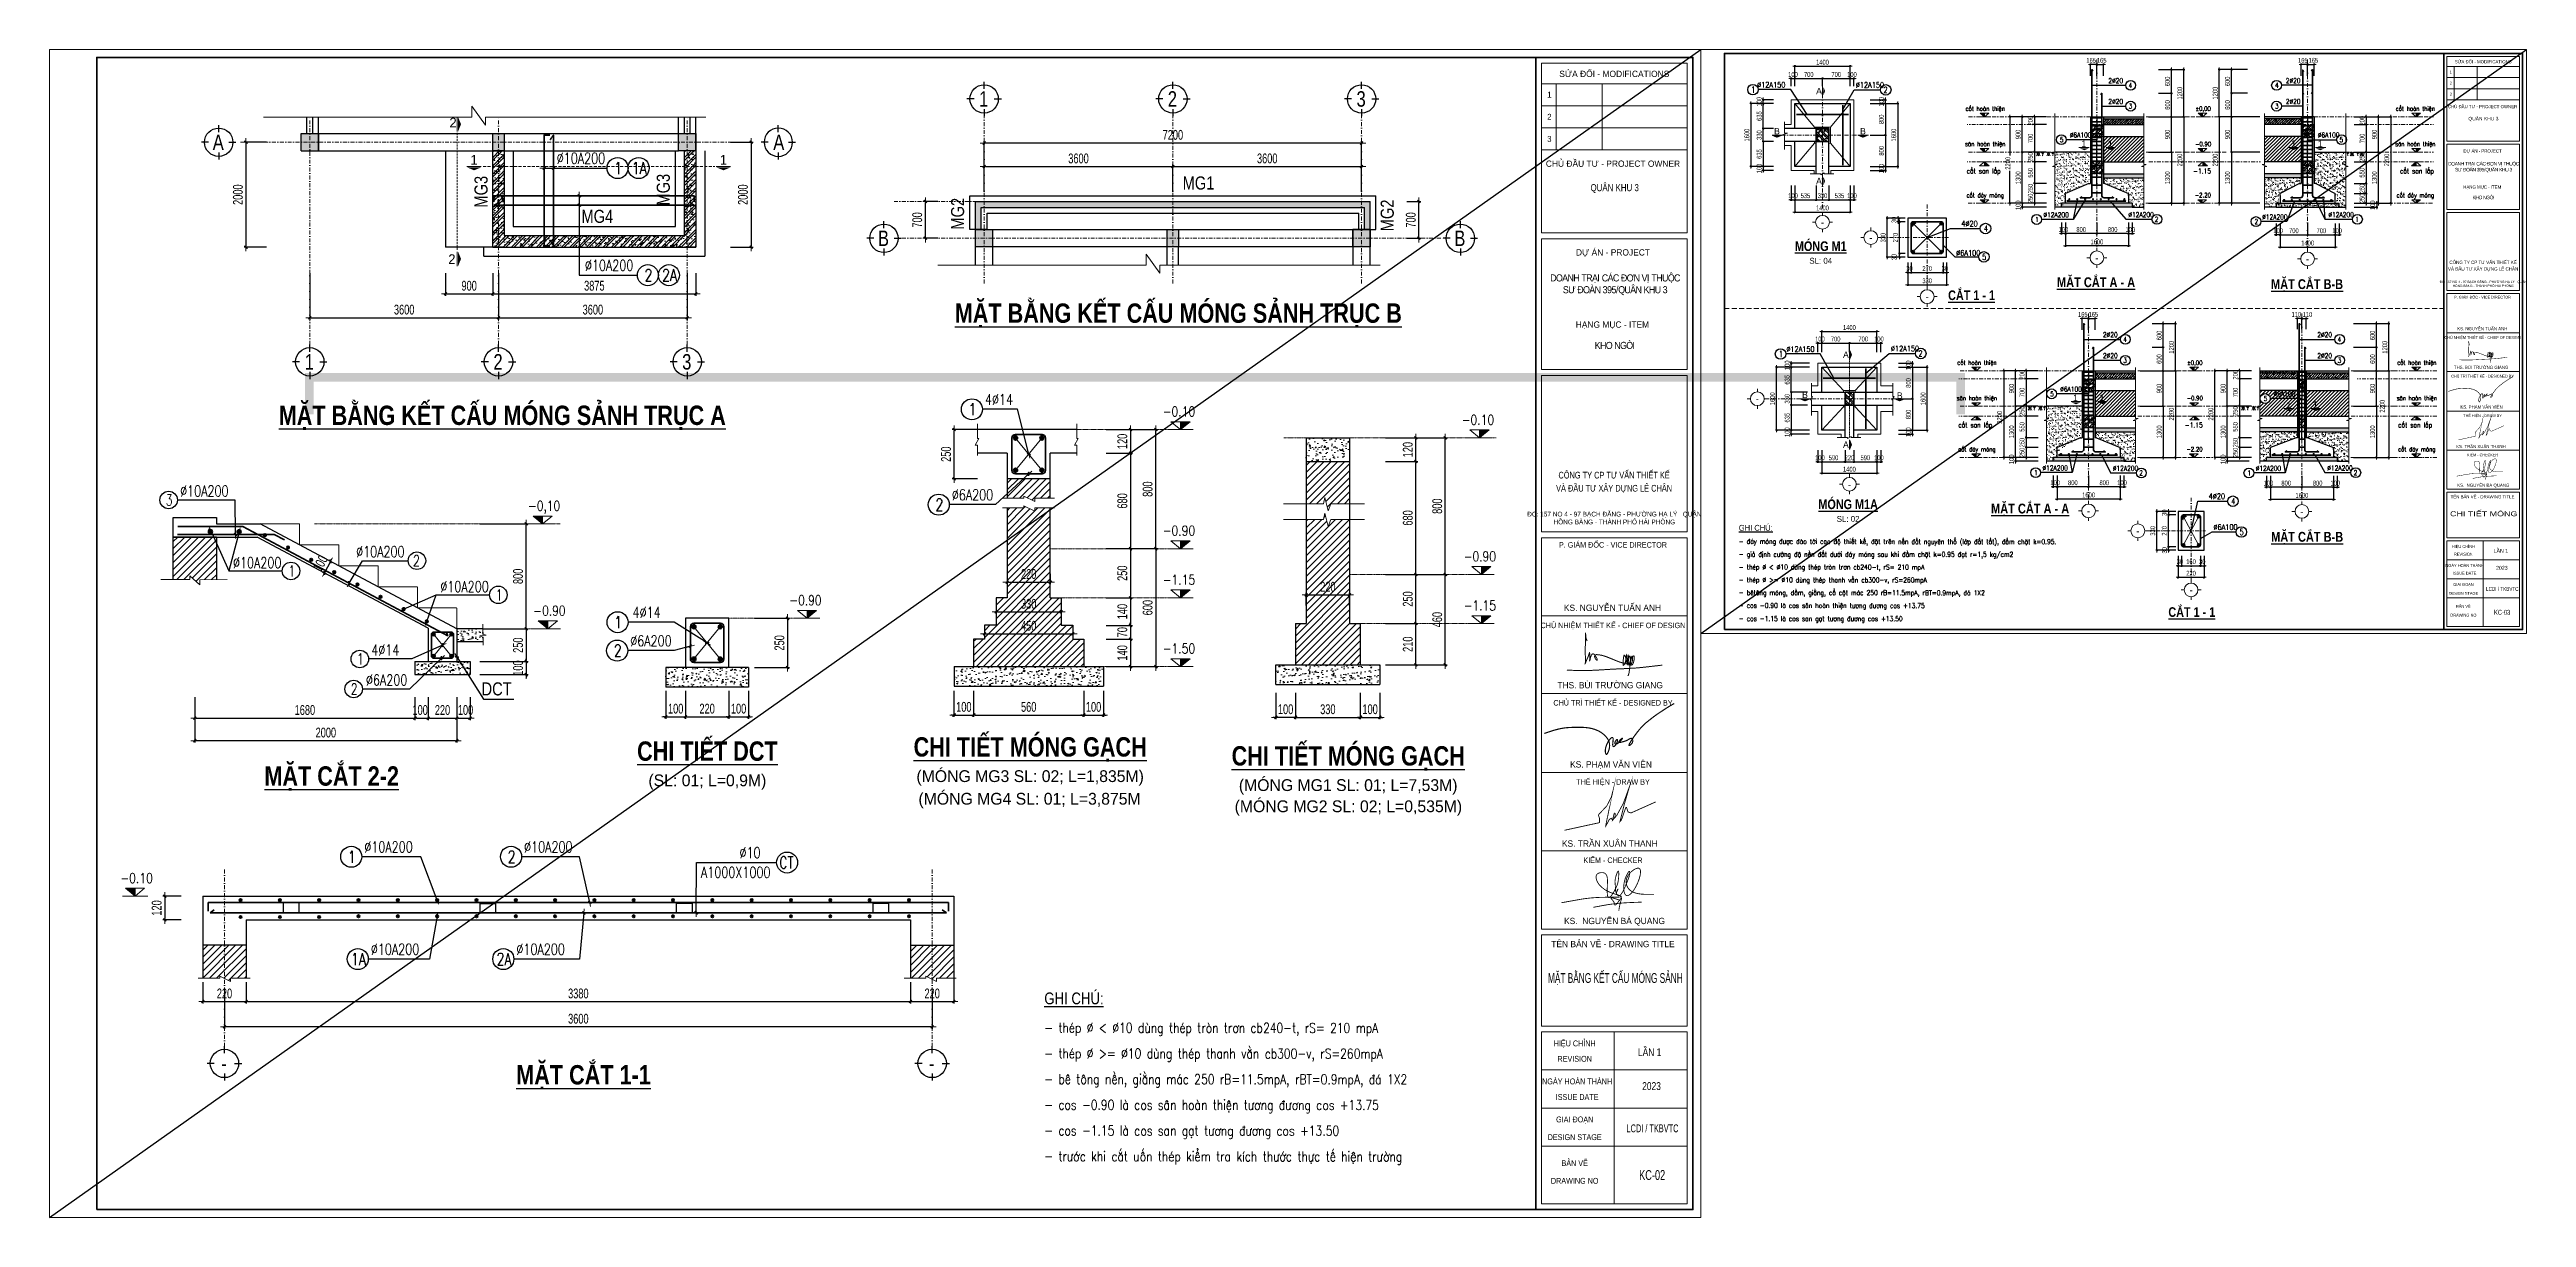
# Model space of a CAD drawing. Header units: millimetres. Extents: x -178395 to 493851, y -561170 to -280028.
# Drawn here: x -108675 to -45675, y -480365 to -450665 of the extents above; entities that cross this region are included whole.
import ezdxf
from ezdxf.enums import TextEntityAlignment as Align

# ---------------------------------------------------------------- set-up
doc = ezdxf.new("R2010")
doc.units = ezdxf.units.MM
doc.header["$MEASUREMENT"] = 0
doc.header["$PDMODE"] = 32
for name, pattern in [('CENTER', [2, 1.25, -0.25, 0.25, -0.25]), ('DASHDOT', [1, 0.5, -0.25, 0, -0.25]), ('HIDDEN', [0.375, 0.25, -0.125]), ('HIDDEN2', [0.1875, 0.125, -0.0625])]:
    doc.linetypes.add(name, pattern=pattern)
doc.layers.get('Defpoints').update_dxf_attribs({"color": 1})
for name, color, linetype, lineweight in [('08. Net Text', 3, 'Continuous', 13), ('Dim', 252, 'Continuous', 13), ('hatch1', 136, 'Continuous', 9), ('ISO', 153, 'Continuous', 13), ('Khungten_LCDI', 7, 'Continuous', 5), ('LC Dim', 8, 'Continuous', 18), ('LC Hatch', 252, 'Continuous', 9), ('LC Hatch @ 1', 252, 'Continuous', 9), ('LC ISO', 153, 'Continuous', 13), ('LC Khac', 4, 'Continuous', 9), ('LC MANH DUT', 35, 'HIDDEN', 5), ('LC Net dam 1', 30, 'Continuous', 30), ('LC Net dam2', 6, 'Continuous', 40), ('LC Net dam3', 1, 'Continuous', 60), ('LC Net manh', 133, 'Continuous', 5), ('LC Net thay', 63, 'Continuous', 25), ('LC Net truc', 79, 'DASHDOT', 13), ('LC Text1', 3, 'Continuous', 20), ('LC Text2', 7, 'Continuous', 25), ('thay1', 63, 'Continuous', 18), ('truc', 76, 'CENTER', 9), ('v-MANH', 147, 'Continuous', 5), ('v-TRUC', 8, 'CENTER', 13)]:
    doc.layers.add(name, color=color, linetype=linetype, lineweight=lineweight)
doc.layers.add('HATCH', color=7, linetype='Continuous')
doc.layers.add('KCS_Plotter', color=11, linetype='Continuous', plot=False)
doc.styles.add('1', font='vnsimli.shx', dxfattribs={"width": 0.6})
doc.styles.add('EG 1', font='VHAVANB.TTF')
doc.styles.add('HOATBIF', font='hoatbif.shx', dxfattribs={"width": 0.7})
doc.styles.add('Khungten', font='VHAVAN.TTF', dxfattribs={"width": 0.9, "height": 5000})
doc.styles.add('LC 1', font='VHAVANB.TTF')
doc.styles.add('LC 3', font='vnsimli.shx', dxfattribs={"width": 0.75})
doc.styles.add('LC3', font='VHARIALB.TTF', dxfattribs={"width": 0.8})
doc.styles.add('T1', font='Vnsimli.shx', dxfattribs={"width": 0.8})
doc.styles.add('T2', font='VHARIAL.TTF', dxfattribs={"width": 0.8})
doc.styles.add('Tahoma', font='tahoma_0.ttf')
doc.styles.add('Text Khung Ten', font='VHAVAN.TTF')
doc.styles.add('Title', font='VHBLACK.TTF', dxfattribs={"width": 0.8})
doc.styles.add('VNAVANTH', font='VHAVANB.TTF', dxfattribs={"width": 0.6})
doc.dimstyles.new('1-100', dxfattribs={"dimscale": 100, "dimtxt": 2.5, "dimasz": 0.35, "dimexe": 0.5, "dimexo": 0, "dimgap": 0.8, "dimtad": 1, "dimdec": 0, "dimzin": 0, "dimdsep": 46, "dimtxsty": 'HOATBIF', "dimblk1": 'DOT', "dimblk2": 'DOT', "dimsah": 1, "dimcen": -1, "dimdle": 1, "dimclrd": 256, "dimclre": 256, "dimclrt": 4, "dimadec": 3, "dimazin": 2, "dimtfac": 0.333333, "dimtdec": 0, "dimtix": 1, "dimtmove": 2, "dimatfit": 3, "dimldrblk": 'DOT', "dimfxl": 1, "dimtvp": 0.833333, "dimtolj": 1, "dimtzin": 0, "dimarcsym": 0})
doc.dimstyles.new('1-100$7', dxfattribs={"dimtxt": 230, "dimasz": 300, "dimexe": 50, "dimexo": 300, "dimgap": 80, "dimtad": 1, "dimdec": 3, "dimzin": 12, "dimdsep": 46, "dimtxsty": '1', "dimblk1": 'ARCHTICK', "dimblk2": 'ARCHTICK', "dimsah": 1, "dimcen": 0.09, "dimdle": 160, "dimclrd": 6, "dimclre": 6, "dimclrt": 2, "dimadec": 3, "dimazin": 3, "dimtfac": 1, "dimtdec": 3, "dimtix": 1, "dimtmove": 2, "dimatfit": 3, "dimldrblk": 'DOTSMALL', "dimfxl": 1, "dimtolj": 1, "dimtzin": 15, "dimarcsym": 0})
doc.dimstyles.new('1-100(1-50)', dxfattribs={"dimscale": 50, "dimtxt": 2.5, "dimasz": 0.35, "dimexe": 0.5, "dimexo": 0, "dimgap": 0.8, "dimtad": 1, "dimdec": 0, "dimzin": 0, "dimdsep": 46, "dimtxsty": 'HOATBIF', "dimblk1": 'DOT', "dimblk2": 'DOT', "dimsah": 1, "dimcen": -1, "dimdle": 1, "dimclrd": 256, "dimclre": 256, "dimclrt": 4, "dimadec": 3, "dimazin": 2, "dimtfac": 0.333333, "dimtdec": 0, "dimtix": 1, "dimtmove": 2, "dimatfit": 3, "dimldrblk": 'DOT', "dimfxl": 1, "dimtvp": 0.833333, "dimtolj": 1, "dimtzin": 0, "dimarcsym": 0})
doc.dimstyles.new('1-110', dxfattribs={"dimscale": 110, "dimtxt": 2.5, "dimasz": 0.35, "dimexe": 0.5, "dimexo": 1, "dimgap": 0.8, "dimtad": 1, "dimdec": 0, "dimzin": 0, "dimdsep": 46, "dimtxsty": 'HOATBIF', "dimblk1": 'DOT', "dimblk2": 'DOT', "dimsah": 1, "dimcen": -1, "dimdle": 1, "dimclrd": 256, "dimclre": 256, "dimclrt": 4, "dimadec": 3, "dimazin": 2, "dimtfac": 0.333333, "dimtdec": 0, "dimtix": 1, "dimtmove": 2, "dimatfit": 3, "dimldrblk": 'DOT', "dimfxl": 1, "dimtvp": 0.833333, "dimtolj": 1, "dimtzin": 0, "dimarcsym": 0})
pattern_1 = [(50, (-3e-10, -3e-10), (215.178055, -18.82564), [22.5, -247.5]), (355, (-3e-10, -3e-10), (-41.6254, 225.65764), [18, -198]), (100.4514, (17.93, -1.57), (173.55281, 206.83186), [19.12206, -210.34263]), (46.1842, (-3e-10, 60), (320.17231, -49.6557), [33.75, -371.25]), (96.6356, (26.68, 55.86), (280.39881, 292.23536), [28.68309, -315.5139]), (351.1842, (-3e-10, 60), (280.39858, 292.23558), [27, -297]), (21, (30, 45), (179.072116, -120.78567), [22.5, -247.5]), (326, (30, 45), (72.9946, 217.54501), [18, -198]), (71.4514, (44.92, 34.93), (252.06679, 96.75915), [19.12206, -210.34263]), (37.5, (-3e-10, -3e-10), (3.647957, 99.868156), [0, -195.6, 0, -201, 0, -198.75]), (7.5, (-3e-10, -3e-10), (78.92086, 118.323514), [0, -114.6, 0, -191.1, 0, -75.75]), (327.5, (-66.9, -3e-10), (160.146731, -6.766462), [0, -75, 0, -234, 0, -310.5]), (317.5, (-96.9, -3e-10), (174.95585, 30.031495), [0, -97.5, 0, -155.4, 0, -220.5]), (45, (-3e-10, -3e-10), (-79.549513, 79.549513), []), (45, (53.03, -3e-10), (-79.549513, 79.549513), [])]
pattern_2 = [(50, (-166064.316, -372009.73), (71.726018, -6.275213), [7.5, -82.5]), (355, (-166064.316, -372009.73), (-13.875133, 75.219213), [6, -66]), (100.4514, (-166058.34, -372010.25), (57.850938, 68.943954), [6.37402, -70.11421]), (46.1842, (-166064.32, -371989.73), (106.724105, -16.5519), [11.25, -123.75]), (96.6356, (-166055.42, -371991.11), (93.46627, 97.41179), [9.56103, -105.1713]), (351.1842, (-166064.32, -371989.73), (93.466195, 97.41186), [9, -99]), (21, (-166054.316, -371994.73), (59.690705, -40.26189), [7.5, -82.5]), (326, (-166054.316, -371994.73), (24.331533, 72.515005), [6, -66]), (71.4514, (-166049.34, -371998.08), (84.022263, 32.25305), [6.37402, -70.11421]), (37.5, (-166064.316, -372009.727), (1.2159855, 33.2893854), [0, -65.2, 0, -67, 0, -66.25]), (7.5, (-166064.316, -372009.727), (26.306954, 39.441171), [0, -38.2, 0, -63.7, 0, -25.25]), (327.5, (-166086.616, -372009.727), (53.3822436, -2.255487), [0, -25, 0, -78, 0, -103.5]), (317.5, (-166096.616, -372009.727), (58.318617, 10.010498), [0, -32.5, 0, -51.8, 0, -73.5])]
pattern_3 = [(50, (-156922, -272813.9), (256.1641, -22.41145), [26.7857, -294.64256]), (355, (-156922, -272813.9), (-49.554, 268.63978), [21.42855, -235.71405]), (100.45144, (-156900.66, -272815.77), (206.6101, 246.22832), [22.76433, -250.40765]), (46.1842, (-156922, -272742.47), (381.15724, -59.11397), [40.1785, -441.96384]), (96.63564, (-156890.24, -272747.4), (333.8075, 347.89915), [34.1465, -375.6117]), (351.18416, (-156922, -272742.47), (333.8075, 347.89915), [32.1428, -353.5711]), (21, (-156886.3, -272760.33), (213.18088, -143.79232), [26.7857, -294.64256]), (326, (-156886.3, -272760.33), (86.89825, 258.9819), [21.42855, -235.71405]), (71.45144, (-156868.53, -272772.31), (300.07912, 115.18958), [22.76433, -250.40765]), (37.5, (-156922.01, -272813.9), (4.3428, 118.890543), [0, -232.85691, 0, -239.28547, 0, -236.6069]), (7.5, (-156922.01, -272813.9), (93.95331, 140.861184), [0, -136.42843, 0, -227.49977, 0, -90.17848]), (327.5, (-157001.65, -272813.9), (190.65068, -8.055303), [0, -89.28562, 0, -278.57115, 0, -369.64249]), (317.5, (-157037.36, -272813.9), (208.28057, 35.75174), [0, -116.07131, 0, -184.99981, 0, -262.49974])]
pattern_4 = [(50, (-379897.8, -1318.58), (307.39691, -26.89375), [32.14283, -353.57108]), (355, (-379897.8, -1318.58), (-59.4648, 322.36773), [25.71426, -282.85686]), (100.4514, (-379872.2, -1320.82), (247.93234, 295.4738), [27.3172, -300.48918]), (46.1842, (-379897.8, -1232.87), (457.38856, -70.93665), [48.21424, -530.3566]), (96.6356, (-379859.7, -1238.8), (400.56933, 417.47867), [40.9758, -450.7337]), (351.1842, (-379897.8, -1232.87), (400.569, 417.479), [38.5714, -424.2853]), (21, (-379854.95, -1254.3), (255.81705, -172.55078), [32.14283, -353.57108]), (326, (-379854.95, -1254.3), (104.2779, 310.77828), [25.71426, -282.85686]), (71.4514, (-379833.64, -1268.68), (360.09505, 138.22722), [27.3172, -300.48918]), (37.5, (-379897.81, -1318.58), (5.211361, 142.668652), [0, -279.42829, 0, -287.14257, 0, -283.92829]), (7.5, (-379897.81, -1318.58), (112.743975, 169.03342), [0, -163.71412, 0, -272.999727, 0, -108.214178]), (327.5, (-379993.38, -1318.58), (228.780815, -9.666364), [0, -107.14275, 0, -334.28538, 0, -443.570985]), (317.5, (-380036.24, -1318.58), (249.93668, 42.90209), [0, -139.285575, 0, -221.99978, 0, -314.999685])]
pattern_5 = [(50, (-337925.7, -3e-10), (286.90407, -25.10085), [30, -330]), (355, (-337925.7, -3e-10), (-55.50053, 300.87685), [24, -264]), (100.4514, (-337901.78, -2.1), (231.40375, 275.77582), [25.49608, -280.45684]), (46.1842, (-337925.7, 80), (426.89642, -66.2076), [45, -495]), (96.6356, (-337890.1, 74.5), (373.86508, 389.64715), [38.2441, -420.6852]), (351.1842, (-337925.7, 80), (373.86478, 389.64744), [36, -396]), (21, (-337885.7, 60), (238.76282, -161.04756), [30, -330]), (326, (-337885.7, 60), (97.32613, 290.06002), [24, -264]), (71.4514, (-337865.8, 46.58), (336.08905, 129.0122), [25.49608, -280.45684]), (37.5, (-337925.69, -3e-10), (4.863942, 133.157542), [0, -260.8, 0, -268, 0, -265]), (7.5, (-337925.69, -3e-10), (105.227815, 157.764685), [0, -152.8, 0, -254.8, 0, -101]), (327.5, (-338014.89, -3e-10), (213.528974, -9.021949), [0, -100, 0, -312, 0, -414]), (317.5, (-338054.9, -3e-10), (233.27447, 40.04199), [0, -130, 0, -207.2, 0, -294]), (45, (-337925.69, -3e-10), (-106.066017, 106.066017), []), (45, (-337854.98, -3e-10), (-106.066017, 106.066017), [])]
pattern_6 = [(0, (0, 0), (0, 5.196152424), [0.125, -2.875]), (0, (0, 0.2165), (0, 5.196152424), [0.125, -2.875]), (120, (0, 0), (-4.5, -2.59807621), [0.125, -2.875]), (120, (0.1875, 0.108), (-4.5, -2.59807621), [0.125, -2.875]), (0, (1.5, 2.598), (0, 5.196152424), [0.125, -2.875]), (0, (1.5, 2.8146), (0, 5.196152424), [0.125, -2.875]), (120, (1.5, 2.598), (-4.5, -2.59807621), [0.125, -2.875]), (120, (1.6875, 2.7063), (-4.5, -2.59807621), [0.125, -2.875]), (60, (0.125, 0), (-4.5, 2.59807621), [0.125, -2.875]), (60, (-0.0625, 0.108), (-4.5, 2.59807621), [0.125, -2.875]), (60, (1.625, -2.598), (-4.5, 2.59807621), [0.125, -2.875]), (60, (1.4375, -2.49), (-4.5, 2.59807621), [0.125, -2.875]), (45, (0, 0), (-1.060660172, 1.060660172), []), (50, (0, 0), (7.172601826, -0.62752135), [0.75, -8.25]), (355, (0, 0), (-1.38751334, 7.52192134), [0.6, -6.6]), (100.4514, (0.598, -0.052), (5.78509382, 6.89439542), [0.6374019, -7.01142112]), (46.1842, (0, 2), (10.67241049, -1.65519014), [1.125, -12.375]), (96.6356, (0.889, 1.862), (9.34662706, 9.7411787), [0.95610288, -10.51713]), (351.1842, (0, 2), (9.34661945, 9.741186), [0.9, -9.9]), (21, (1, 1.5), (5.96907052, -4.02618891), [0.75, -8.25]), (326, (1, 1.5), (2.43315332, 7.25150045), [0.6, -6.6]), (71.4514, (1.4974, 1.1645), (8.40222629, 3.22530497), [0.6374019, -7.01142112]), (37.5, (0, 0), (0.121598553, 3.328938538), [0, -6.52, 0, -6.7, 0, -6.625]), (7.5, (0, 0), (2.630695374, 3.94411712), [0, -3.82, 0, -6.37, 0, -2.525]), (327.5, (-2.23, 0), (5.338224362, -0.225548717), [0, -2.5, 0, -7.8, 0, -10.35]), (317.5, (-3.23, 0), (5.831861693, 1.001049823), [0, -3.25, 0, -5.18, 0, -7.35])]
pattern_7 = [(0, (-3e-10, -3e-10), (0, 155.884573), [3.75, -86.25]), (0, (-3e-10, 6.5), (0, 155.884573), [3.75, -86.25]), (120, (-3e-10, -3e-10), (-135, -77.942286), [3.75, -86.25]), (120, (5.62, 3.25), (-135, -77.942286), [3.75, -86.25]), (0, (45, 77.94), (0, 155.884573), [3.75, -86.25]), (0, (45, 84.44), (0, 155.884573), [3.75, -86.25]), (120, (45, 77.94), (-135, -77.942286), [3.75, -86.25]), (120, (50.62, 81.19), (-135, -77.942286), [3.75, -86.25]), (60, (3.75, -3e-10), (-135, 77.942286), [3.75, -86.25]), (60, (-1.88, 3.25), (-135, 77.942286), [3.75, -86.25]), (60, (48.75, -77.94), (-135, 77.942286), [3.75, -86.25]), (60, (43.12, -74.7), (-135, 77.942286), [3.75, -86.25]), (45, (-3e-10, -3e-10), (-31.819805, 31.819805), []), (50, (-3e-10, -3e-10), (215.178055, -18.82564), [22.5, -247.5]), (355, (-3e-10, -3e-10), (-41.6254, 225.65764), [18, -198]), (100.4514, (17.93, -1.57), (173.55281, 206.83186), [19.12206, -210.34263]), (46.1842, (-3e-10, 60), (320.17231, -49.6557), [33.75, -371.25]), (96.6356, (26.68, 55.86), (280.39881, 292.23536), [28.68309, -315.5139]), (351.1842, (-3e-10, 60), (280.39858, 292.23558), [27, -297]), (21, (30, 45), (179.072116, -120.78567), [22.5, -247.5]), (326, (30, 45), (72.9946, 217.54501), [18, -198]), (71.4514, (44.92, 34.93), (252.06679, 96.75915), [19.12206, -210.34263]), (37.5, (-3e-10, -3e-10), (3.647957, 99.868156), [0, -195.6, 0, -201, 0, -198.75]), (7.5, (-3e-10, -3e-10), (78.92086, 118.323514), [0, -114.6, 0, -191.1, 0, -75.75]), (327.5, (-66.9, -3e-10), (160.146731, -6.766462), [0, -75, 0, -234, 0, -310.5]), (317.5, (-96.9, -3e-10), (174.95585, 30.031495), [0, -97.5, 0, -155.4, 0, -220.5])]

# ---------------------------------------------------------------- blocks, each defined once
blk = doc.blocks.new('NGUYEN BA QUANG')
at = {"layer": 'LC ISO', "const_width": 54}
for points in [[(906, 1114, 0.0068212), (929, 1272, 0.0117745), (937, 1340, 0.0262664), (938, 1394, 0.0521035), (935, 1423, 0.0767832), (930, 1436, 0.1639711), (923, 1442, 0.1700422), (914, 1442, 0.0804787), (902, 1436, 0.05585), (881, 1417, 0.0310563), (847, 1375, 0.0252032), (791, 1286, 0.116129), (556, 476, 0.0619741), (575, 166, 0.0453647), (610, 47, 0.0706763), (660, -41, 0.0914148), (710, -86, 0.1469051), (783, -104, 0.0684475), (833, -95, 0.0496358), (885, -72, 0.0539859), (978, -6, 0.0292093), (1056, 69, 0.0213044), (1134, 162, 0.0254909), (1250, 329, 0.0688733), (1561, 1027, 0.0177299), (1596, 1171, 0.0376973), (1624, 1368, 0.0290371), (1623, 1453, 0.0428799), (1613, 1525, 0.0667264), (1590, 1583, 0.1004946), (1556, 1623, 0.1118715), (1508, 1644, 0.0546311), (1469, 1647, 0.0411791), (1426, 1643, 0.04561), (1355, 1623, 0.0496701), (1225, 1558, 0.1094288), (829, 1164, 0.0504697), (753, 1012, 0.3681263), (1079, 156, 0.0406548), (1223, 90, 0.031441), (1383, 42, 0.0235031), (1557, 9, 0.0170839), (1742, -10, 0.0119355), (1936, -19, 0.0091334), (2206, -21, 0.0029154), (2480, -16)], [(-3416, -557, -0.0010233), (-2231, -345, -0.0083849), (-1869, -289, -0.0261139), (-905, -212, -0.0071659), (-491, -205, 0.0017735), (-49, -203, 0.0097361), (200, -197, 0.025773), (331, -186, 0.0544649), (383, -173, 0.09183), (397, -166, 0.3862622), (399, -152, 0.1297931), (379, -135, 0.0368009), (321, -108, 0.0161279), (184, -59, -0.0067357), (-183, 62, -0.0239236), (-416, 154, -0.0467855), (-684, 310, -0.0415094), (-918, 503, -0.092678), (-1136, 813, -0.0777785), (-1199, 1035, -0.0701065), (-1196, 1141, -0.2015724), (-1106, 1286, -0.0918868), (-982, 1343, -0.1188506), (-732, 1351, -0.227561), (-543, 1208, -0.0557164), (-508, 1121, -0.0357413), (-487, 1019, -0.0227565), (-478, 904, -0.0186777), (-477, 714, 0.0053615), (-493, 294, 0.0225006), (-487, 25, 0.0249561), (-474, -85, 0.051878), (-451, -169, 0.0840037), (-427, -209, 0.302699), (-372, -224, 0.0910284), (-331, -204, 0.0457694), (-285, -164, 0.0314074), (-218, -87, 0.0264732), (-114, 66, 0.0388783), (124, 530, 0.0633875), (207, 831, 0.0303767), (243, 1236, 0.019395), (241, 1350, 0.050857), (231, 1429, 0.0892589), (221, 1451, 0.4461927), (202, 1454, 0.0896702), (185, 1438, 0.0483152), (156, 1388, 0.0245678), (114, 1288, 0.037087), (24, 971, 0.0681105), (7, 722, 0.0074038), (19, 571, -0.0098205), (27, 442, 0.0137748), (38, 214, 0.0239914), (46, 154, 0.0686415), (58, 113, 0.1684949), (71, 99, 0.190472), (82, 99, 0.1357526), (102, 116, 0.0425465), (133, 165, 0.0372468), (185, 280, 0.0834618), (192, 310, 0.7523962), (189, 311, 0.0771033), (170, 286, 0.0677775), (106, 135, 0.0796422), (97, 52, 0.0761501), (107, 12, 0.0908181), (168, -77, 0.1629919), (233, -111, 0.1345346), (287, -101, 0.0461347), (315, -85, 0.0588999), (372, -33, 0.0334464), (431, 44, 0.0204929), (492, 142, 0.0189308), (584, 325, 0.0123147), (712, 617, 0.006262), (906, 1114)], [(-1368, -847, -0.0040515), (-800, -737, -0.0263843), (342, -582, -0.0063389), (726, -556, -0.0042152), (1111, -537, -0.0026292), (1689, -517)], [(274, -380, 0.0025836), (99, -322, 0.0048292), (-9, -289, 0.0095493), (-104, -262, 0.0201896), (-180, -245, 0.0203908), (-210, -242, 0.0377921), (-233, -241, 0.0838906), (-249, -244, 0.1298664), (-256, -250, 0.1706473), (-258, -257, 0.0741418), (-257, -264, 0.0433302), (-253, -271, 0.0389821), (-240, -290, 0.0183814), (-209, -327, -0.0061446), (-155, -388, -0.0171614), (-112, -442, -0.0291793), (-72, -502, -0.0562767), (-39, -577, -0.0254161), (-31, -610, -0.0032474), (-24, -652, 0.0333155), (-18, -677, 0.0556315), (-12, -689, 0.0875211), (-5, -698, 0.1582798), (8, -703, 0.0777698), (18, -702, 0.0514953), (30, -698, 0.0483803), (50, -685, 0.02792), (72, -667, 0.0212153), (104, -635, 0.0127575), (138, -596, 0.0113536), (192, -528, 0.0059453), (265, -430, -0.0079036), (360, -301, -0.0114833), (384, -270, -0.0278225), (404, -249, -0.066961), (415, -240, -0.1235452), (420, -238, -0.2485841), (424, -240, -0.1208396), (426, -246, -0.0645966), (426, -260, -0.0270083), (421, -289, -0.0113062), (411, -326, -0.0070848), (384, -419, 0.0077733), (340, -569, 0.0316199), (266, -923, 0.0047948), (248, -1055)]]:
    blk.add_lwpolyline(points, format="xyb", dxfattribs=at)
blk = doc.blocks.new('Mr. Giang')
at = {"layer": 'LC ISO', "const_width": 50}
for points in [[(1172, 1305), (1171, 1307), (1170, 1308), (1169, 1310), (1168, 1312), (1167, 1313), (1166, 1315), (1165, 1316), (1164, 1318), (1163, 1319), (1162, 1322), (1161, 1323), (1161, 1324), (1160, 1326), (1159, 1327), (1158, 1329), (1157, 1331), (1156, 1332), (1156, 1334), (1155, 1336), (1154, 1337), (1153, 1339), (1153, 1341), (1152, 1342), (1151, 1344), (1151, 1346), (1150, 1347), (1149, 1349), (1148, 1351), (1148, 1353), (1147, 1354), (1146, 1356), (1146, 1358), (1145, 1359), (1144, 1361), (1144, 1363), (1143, 1365), (1142, 1366), (1142, 1368), (1141, 1370), (1140, 1371), (1140, 1373), (1139, 1375), (1139, 1377), (1138, 1378), (1137, 1380), (1137, 1382), (1136, 1383), (1135, 1385), (1135, 1387), (1134, 1389), (1133, 1390), (1133, 1392), (1132, 1394), (1131, 1395), (1130, 1398), (1130, 1399), (1129, 1401), (1129, 1402), (1128, 1404), (1127, 1406), (1127, 1407), (1126, 1409), (1126, 1411), (1125, 1413), (1124, 1414), (1124, 1416), (1123, 1418), (1122, 1419), (1122, 1421), (1121, 1423), (1121, 1425), (1120, 1426), (1120, 1428), (1119, 1430), (1119, 1431), (1118, 1433), (1117, 1435), (1117, 1437), (1116, 1439), (1116, 1440), (1115, 1442), (1115, 1444), (1114, 1446), (1114, 1447), (1113, 1449), (1113, 1451), (1112, 1453), (1112, 1455), (1111, 1456), (1111, 1458), (1111, 1460), (1110, 1462), (1110, 1463), (1109, 1465), (1109, 1467), (1108, 1469), (1108, 1471), (1108, 1472), (1107, 1473), (1107, 1476), (1107, 1478), (1106, 1480), (1106, 1481), (1105, 1483), (1105, 1485), (1105, 1487), (1104, 1489), (1104, 1490), (1104, 1492), (1103, 1494), (1103, 1496), (1103, 1498), (1102, 1499), (1102, 1501), (1102, 1503), (1102, 1505), (1101, 1507), (1101, 1508), (1101, 1510), (1101, 1512), (1101, 1513), (1100, 1516), (1100, 1518), (1100, 1519), (1100, 1521), (1099, 1523), (1099, 1525), (1099, 1527), (1099, 1528), (1099, 1530), (1099, 1532), (1099, 1534), (1098, 1536), (1098, 1538), (1098, 1539), (1098, 1541), (1098, 1543), (1098, 1545), (1098, 1547), (1098, 1549), (1098, 1550), (1097, 1553), (1097, 1554), (1097, 1556), (1097, 1558), (1097, 1560), (1097, 1561), (1097, 1563), (1097, 1565), (1097, 1567), (1097, 1569), (1097, 1571), (1097, 1572), (1097, 1574), (1097, 1576), (1097, 1578), (1097, 1580), (1097, 1582), (1097, 1583), (1096, 1585), (1096, 1587), (1096, 1589), (1096, 1591), (1096, 1593), (1096, 1594), (1096, 1596), (1096, 1598), (1096, 1600), (1096, 1602), (1096, 1604), (1096, 1605), (1096, 1607), (1096, 1609), (1096, 1611), (1096, 1612), (1096, 1615), (1095, 1616), (1095, 1618), (1095, 1620), (1095, 1622), (1095, 1624), (1095, 1625), (1095, 1627), (1095, 1629), (1095, 1631), (1095, 1633), (1095, 1635), (1094, 1636), (1094, 1638), (1094, 1640), (1094, 1641), (1094, 1644), (1094, 1646), (1094, 1647), (1094, 1649), (1094, 1651), (1094, 1653), (1094, 1655), (1094, 1657), (1094, 1659), (1094, 1660), (1094, 1662), (1094, 1664), (1094, 1666), (1094, 1668), (1093, 1670), (1093, 1671), (1093, 1673), (1093, 1675), (1093, 1677), (1093, 1679), (1093, 1680), (1093, 1683), (1093, 1684), (1093, 1686), (1093, 1688), (1092, 1689), (1092, 1691), (1092, 1693), (1092, 1695), (1091, 1697), (1091, 1698), (1090, 1700), (1090, 1702), (1089, 1703), (1088, 1706), (1087, 1707), (1087, 1709), (1086, 1710), (1085, 1711), (1085, 1711), (1084, 1711), (1083, 1711), (1083, 1711), (1082, 1710), (1082, 1709), (1082, 1708), (1081, 1706), (1081, 1705), (1081, 1703), (1080, 1701), (1080, 1699), (1080, 1696), (1080, 1694), (1080, 1691), (1080, 1689), (1079, 1686), (1079, 1683), (1079, 1680), (1079, 1677), (1079, 1674), (1079, 1671), (1079, 1668), (1079, 1665), (1079, 1661), (1079, 1659), (1079, 1655), (1079, 1653), (1079, 1650), (1079, 1647), (1079, 1644), (1079, 1641), (1079, 1639), (1079, 1636), (1079, 1633), (1079, 1631), (1079, 1628), (1079, 1626), (1079, 1623), (1079, 1621), (1079, 1618), (1079, 1616), (1079, 1614), (1079, 1611), (1079, 1609), (1079, 1607), (1079, 1605), (1079, 1603), (1079, 1601), (1079, 1599), (1079, 1597), (1079, 1595), (1079, 1593), (1079, 1591), (1079, 1589), (1079, 1587), (1079, 1585), (1079, 1583), (1079, 1581), (1079, 1579), (1079, 1578), (1079, 1576), (1079, 1574), (1079, 1572), (1079, 1571), (1079, 1569), (1079, 1567), (1079, 1566), (1079, 1564), (1079, 1563), (1079, 1561), (1079, 1560), (1079, 1558), (1079, 1557), (1079, 1555), (1079, 1554), (1079, 1552), (1079, 1551), (1079, 1549), (1079, 1548), (1079, 1546), (1079, 1545), (1079, 1543), (1079, 1542), (1079, 1541), (1079, 1539), (1079, 1538), (1079, 1536), (1079, 1535), (1079, 1534), (1080, 1532), (1080, 1531), (1080, 1530), (1080, 1528), (1080, 1527), (1080, 1525), (1080, 1524), (1080, 1523), (1080, 1521), (1080, 1520), (1080, 1519), (1080, 1517), (1080, 1516), (1080, 1514), (1080, 1513), (1080, 1512), (1080, 1510), (1080, 1509), (1080, 1507), (1080, 1506), (1080, 1505), (1080, 1503), (1080, 1502), (1080, 1500), (1080, 1499), (1080, 1497), (1080, 1496), (1080, 1494), (1080, 1493), (1080, 1491), (1080, 1490), (1080, 1488), (1080, 1487), (1080, 1485), (1080, 1483), (1080, 1482), (1080, 1480), (1080, 1479), (1080, 1477), (1080, 1476), (1081, 1474), (1081, 1472), (1081, 1471), (1081, 1469), (1081, 1468), (1081, 1466), (1081, 1464), (1081, 1463), (1081, 1461), (1081, 1459), (1081, 1458), (1081, 1456), (1081, 1454), (1081, 1453), (1081, 1451), (1081, 1449), (1081, 1448), (1081, 1446), (1081, 1444), (1081, 1442), (1081, 1441), (1081, 1439), (1081, 1437), (1081, 1435), (1081, 1434), (1081, 1432), (1081, 1430), (1081, 1428), (1081, 1427), (1081, 1425), (1081, 1423), (1081, 1421), (1081, 1420), (1081, 1418), (1081, 1416), (1081, 1414), (1081, 1412), (1081, 1411), (1081, 1409), (1081, 1407), (1081, 1405), (1081, 1403), (1081, 1401), (1082, 1400), (1082, 1398), (1082, 1396), (1082, 1394), (1082, 1392), (1082, 1390), (1082, 1389), (1082, 1387), (1082, 1385), (1082, 1383), (1082, 1381), (1082, 1379), (1082, 1377), (1082, 1375), (1082, 1373), (1082, 1372), (1082, 1370), (1082, 1368), (1082, 1366), (1082, 1364), (1082, 1362), (1082, 1360), (1082, 1358), (1082, 1356), (1082, 1354), (1082, 1352), (1082, 1351), (1082, 1349), (1082, 1347), (1082, 1345), (1082, 1343), (1082, 1341), (1082, 1339), (1082, 1337), (1082, 1335), (1082, 1333), (1082, 1331), (1082, 1329), (1082, 1327), (1082, 1325), (1082, 1323), (1082, 1321), (1082, 1319), (1082, 1317), (1082, 1315), (1082, 1314), (1082, 1312), (1082, 1310), (1082, 1308), (1082, 1306), (1082, 1304), (1082, 1302), (1082, 1300), (1082, 1298), (1082, 1296), (1082, 1294), (1082, 1292), (1082, 1290), (1082, 1288), (1082, 1286), (1082, 1284), (1082, 1282), (1082, 1280), (1082, 1278), (1082, 1276), (1082, 1274), (1082, 1272), (1082, 1270), (1082, 1268), (1082, 1266), (1082, 1264), (1082, 1262), (1082, 1260), (1082, 1258), (1082, 1256), (1082, 1254), (1082, 1252), (1082, 1250), (1082, 1248), (1082, 1246), (1082, 1244), (1082, 1242), (1082, 1240), (1082, 1238), (1082, 1236), (1082, 1234), (1082, 1232), (1082, 1230), (1082, 1228), (1082, 1227), (1082, 1225), (1082, 1223), (1082, 1221), (1082, 1219), (1082, 1217), (1082, 1215), (1082, 1213), (1082, 1211), (1081, 1209), (1081, 1207), (1081, 1205), (1081, 1203), (1081, 1201), (1081, 1199), (1081, 1197), (1081, 1195), (1081, 1193), (1081, 1191), (1081, 1189), (1081, 1188), (1081, 1186), (1081, 1184), (1081, 1182), (1081, 1180), (1081, 1178), (1081, 1176), (1081, 1174), (1081, 1172), (1081, 1170), (1081, 1168), (1081, 1166), (1081, 1165), (1081, 1163), (1081, 1161), (1081, 1159), (1080, 1157), (1080, 1155), (1080, 1153), (1080, 1151), (1080, 1149), (1080, 1148), (1080, 1146), (1080, 1144), (1080, 1142), (1080, 1140), (1080, 1138), (1080, 1136), (1080, 1134), (1080, 1133), (1080, 1131), (1080, 1129), (1080, 1127), (1080, 1125), (1080, 1123), (1079, 1121), (1079, 1120), (1079, 1118), (1079, 1116), (1079, 1114), (1079, 1112), (1079, 1110), (1079, 1108), (1079, 1107), (1079, 1105), (1079, 1103), (1079, 1101), (1079, 1099), (1079, 1097), (1079, 1096), (1079, 1094), (1078, 1092), (1078, 1090), (1078, 1088), (1078, 1086), (1078, 1085), (1078, 1083), (1078, 1081), (1078, 1079), (1078, 1077), (1078, 1075), (1078, 1074), (1078, 1072), (1078, 1070), (1078, 1068), (1078, 1066), (1078, 1064), (1077, 1063), (1077, 1061), (1077, 1059), (1077, 1057), (1077, 1055), (1077, 1054), (1077, 1052), (1077, 1050), (1077, 1048), (1077, 1046), (1077, 1045), (1077, 1043), (1077, 1041), (1077, 1039), (1077, 1037), (1076, 1036), (1076, 1034), (1076, 1032), (1076, 1030), (1076, 1028), (1076, 1026), (1076, 1025), (1076, 1023), (1076, 1021), (1076, 1019), (1076, 1017), (1076, 1016), (1076, 1014), (1076, 1012), (1075, 1010), (1075, 1009), (1075, 1007), (1075, 1005), (1075, 1003), (1075, 1001), (1075, 1000), (1075, 998), (1075, 996), (1075, 994), (1075, 992), (1075, 991), (1075, 989), (1075, 987), (1075, 985), (1074, 983), (1074, 982), (1074, 980), (1074, 978), (1074, 976), (1074, 974), (1074, 973), (1074, 971), (1074, 969), (1074, 967), (1074, 965), (1074, 964), (1074, 962), (1074, 960), (1074, 958), (1074, 956), (1073, 955), (1073, 953), (1073, 951), (1073, 949), (1073, 947), (1073, 946), (1073, 944), (1073, 942), (1073, 940), (1073, 938), (1073, 937), (1073, 935), (1073, 933), (1073, 931), (1073, 929), (1073, 928), (1073, 926), (1073, 924), (1072, 922), (1072, 920), (1072, 919), (1072, 917), (1072, 915), (1072, 913), (1072, 911), (1072, 910), (1072, 908), (1072, 906), (1072, 904), (1072, 902), (1072, 900), (1072, 899), (1072, 897), (1072, 895), (1072, 893), (1072, 891), (1072, 890), (1072, 888), (1072, 886), (1072, 884), (1071, 882), (1071, 880), (1071, 879), (1071, 877), (1071, 875), (1071, 873), (1071, 871), (1071, 869), (1071, 868), (1071, 866), (1071, 864), (1071, 862), (1071, 860), (1071, 858), (1071, 857), (1071, 855), (1071, 853), (1071, 851), (1071, 849), (1071, 847), (1071, 846), (1071, 844), (1071, 842), (1071, 840), (1071, 838), (1071, 836), (1071, 835), (1071, 833), (1071, 831), (1071, 829), (1071, 827), (1071, 825), (1071, 824), (1071, 822), (1071, 820), (1071, 818), (1071, 816), (1071, 814), (1071, 813), (1071, 811), (1071, 809), (1071, 807), (1071, 805), (1071, 803), (1071, 802), (1071, 800), (1071, 798), (1071, 796), (1071, 794), (1071, 792), (1071, 791), (1071, 789), (1071, 787), (1071, 785), (1071, 783), (1071, 781), (1071, 780), (1071, 778), (1071, 776), (1071, 774), (1071, 772), (1071, 770), (1071, 768), (1071, 767), (1071, 765), (1071, 763), (1071, 761), (1071, 759), (1071, 757), (1071, 756), (1071, 754), (1071, 752), (1071, 750), (1071, 748), (1071, 746), (1071, 745), (1071, 742), (1071, 741), (1071, 739), (1071, 737), (1071, 735), (1071, 734), (1071, 732), (1071, 730), (1071, 728), (1071, 726), (1071, 724), (1072, 723), (1072, 721), (1072, 719), (1072, 717), (1072, 715), (1072, 713), (1072, 712), (1072, 710), (1072, 708), (1072, 706), (1072, 704), (1072, 702), (1072, 701), (1072, 699), (1072, 697), (1072, 695), (1072, 693), (1072, 691), (1072, 690), (1073, 688), (1073, 686), (1073, 684), (1073, 682), (1073, 680), (1073, 679), (1073, 677), (1073, 675), (1073, 673), (1073, 671), (1073, 669), (1073, 668), (1073, 666), (1073, 664), (1073, 662), (1074, 660), (1074, 658), (1074, 657), (1074, 655), (1074, 653), (1074, 651), (1074, 649), (1074, 647), (1074, 646), (1074, 644), (1074, 642), (1074, 640), (1074, 638), (1074, 637), (1075, 635), (1075, 633), (1075, 631), (1075, 629), (1075, 627), (1075, 626), (1075, 624), (1075, 622), (1075, 620), (1075, 618), (1075, 616), (1075, 615), (1075, 613), (1076, 611), (1076, 609), (1076, 607), (1076, 605), (1076, 604), (1076, 602), (1076, 600), (1076, 598), (1076, 596), (1076, 594), (1076, 593), (1076, 591), (1076, 589), (1076, 587), (1077, 585), (1077, 583), (1077, 582), (1077, 580), (1077, 578), (1077, 576), (1077, 574), (1077, 572), (1077, 571), (1077, 569), (1077, 567), (1077, 565), (1077, 563), (1077, 561), (1077, 560), (1078, 558), (1078, 556), (1078, 554), (1078, 552), (1078, 551), (1078, 549), (1078, 547), (1078, 545), (1078, 543), (1078, 541), (1078, 540), (1078, 538), (1078, 536), (1078, 534), (1078, 532), (1078, 530), (1078, 529), (1078, 527), (1079, 525), (1079, 523), (1079, 521), (1079, 519), (1079, 518), (1079, 516), (1079, 514), (1079, 512), (1079, 510), (1079, 508), (1079, 507), (1079, 505), (1079, 503), (1079, 501), (1079, 499), (1079, 497), (1079, 496), (1079, 494), (1079, 492), (1079, 490), (1079, 488), (1080, 486), (1080, 485), (1080, 483), (1080, 481), (1080, 479), (1080, 477), (1080, 475), (1080, 474), (1080, 472), (1080, 470), (1080, 468), (1080, 466), (1080, 464), (1080, 463), (1080, 461), (1080, 459), (1080, 457), (1080, 455), (1080, 453), (1080, 452), (1081, 450), (1081, 448), (1081, 446), (1081, 444), (1081, 442), (1081, 441), (1081, 439), (1081, 437), (1081, 435), (1081, 433), (1081, 431), (1081, 430), (1081, 428), (1082, 426), (1082, 424), (1082, 422), (1082, 420), (1082, 419), (1082, 417), (1082, 415), (1082, 413), (1082, 411), (1082, 410), (1082, 408), (1083, 406), (1083, 404), (1083, 402), (1083, 400), (1083, 399), (1083, 397), (1083, 395), (1083, 393), (1083, 391), (1083, 389), (1084, 388), (1084, 386), (1084, 384), (1084, 382), (1084, 380), (1084, 378), (1084, 377), (1084, 375), (1084, 373), (1084, 371), (1084, 369), (1084, 367), (1084, 366), (1085, 364), (1085, 362), (1085, 360), (1085, 358), (1085, 356), (1085, 355), (1085, 353), (1085, 350), (1085, 349), (1085, 347), (1085, 345), (1085, 344), (1085, 342), (1085, 340), (1085, 338), (1085, 336), (1085, 334), (1085, 332), (1085, 331), (1085, 329), (1085, 327), (1085, 325), (1085, 323), (1084, 321), (1084, 320), (1084, 318), (1084, 316), (1084, 314), (1084, 312), (1084, 310), (1084, 309), (1084, 307), (1084, 305), (1084, 303), (1084, 301), (1084, 299), (1084, 298), (1084, 296), (1084, 295), (1084, 292), (1084, 291), (1084, 289), (1084, 287), (1084, 285), (1084, 284), (1084, 282), (1084, 280), (1084, 278), (1084, 277), (1084, 275), (1084, 273), (1084, 271), (1084, 270), (1084, 268), (1084, 266), (1084, 264), (1084, 262), (1084, 261), (1084, 259), (1084, 257), (1084, 255), (1084, 254), (1084, 252), (1084, 250), (1084, 248), (1084, 246), (1083, 244), (1083, 243), (1083, 241), (1083, 239), (1083, 237), (1083, 235), (1083, 233), (1082, 231), (1082, 229), (1082, 227), (1082, 225), (1081, 223), (1081, 221), (1081, 219), (1080, 217), (1080, 215), (1080, 213), (1079, 211), (1079, 209), (1078, 207), (1078, 205), (1077, 202), (1077, 200), (1077, 198), (1076, 196), (1076, 194), (1075, 192), (1075, 190), (1074, 188), (1074, 186), (1073, 184), (1073, 182), (1072, 180), (1072, 178), (1071, 177), (1071, 175), (1071, 173), (1070, 172), (1070, 170), (1069, 169), (1069, 167), (1069, 166), (1068, 164), (1068, 163), (1068, 162), (1068, 161), (1067, 160), (1067, 159), (1067, 158), (1067, 157), (1067, 157), (1067, 156), (1067, 156), (1067, 155), (1067, 155), (1067, 155), (1067, 155), (1067, 154), (1067, 154), (1067, 154), (1068, 155), (1068, 155), (1068, 155), (1068, 155), (1068, 156), (1069, 156), (1069, 157), (1069, 157), (1070, 158), (1070, 159), (1071, 159), (1071, 160), (1072, 161), (1072, 162), (1072, 163), (1073, 164), (1074, 165), (1074, 167), (1075, 168), (1075, 169), (1076, 171), (1076, 172), (1077, 173), (1078, 175), (1078, 176), (1079, 178), (1080, 180), (1081, 181), (1081, 183), (1082, 185), (1083, 187), (1084, 189), (1084, 190), (1085, 192), (1086, 194), (1087, 196), (1088, 198), (1089, 201), (1089, 203), (1090, 205), (1091, 207), (1092, 209), (1093, 211), (1094, 214), (1095, 216), (1096, 218), (1097, 221), (1098, 223), (1099, 225), (1100, 228), (1101, 230), (1102, 233), (1103, 235), (1104, 238), (1105, 240), (1106, 243), (1107, 245), (1108, 248), (1109, 250), (1110, 253), (1111, 255), (1112, 258), (1113, 261), (1114, 263), (1115, 266), (1116, 268), (1117, 271), (1118, 274), (1119, 276), (1120, 279), (1121, 281), (1123, 284), (1124, 287), (1125, 289), (1126, 292), (1127, 295), (1128, 297), (1129, 300), (1130, 302), (1131, 305), (1132, 307), (1133, 310), (1134, 313), (1135, 315), (1136, 318), (1137, 320), (1138, 323), (1139, 325), (1140, 327), (1141, 330), (1142, 332), (1143, 335), (1144, 337), (1145, 340), (1146, 342), (1147, 344), (1148, 346), (1149, 348), (1150, 350), (1151, 353), (1152, 355), (1153, 357), (1153, 359), (1154, 361), (1155, 363), (1156, 365), (1157, 367), (1158, 369), (1159, 371), (1160, 373), (1160, 375), (1161, 377), (1162, 379), (1163, 381), (1164, 383), (1165, 385), (1165, 386), (1166, 388), (1167, 390), (1168, 392), (1169, 394), (1169, 395), (1170, 397), (1171, 399), (1172, 400), (1172, 402), (1173, 404), (1174, 405), (1175, 407), (1175, 409), (1176, 410), (1177, 412), (1178, 414), (1178, 415), (1179, 417), (1180, 418), (1180, 420), (1181, 421), (1182, 423), (1183, 425), (1183, 426), (1184, 428), (1185, 429), (1185, 431), (1186, 432), (1187, 434), (1187, 435), (1188, 437), (1189, 438), (1189, 440), (1190, 441), (1191, 443), (1191, 444), (1192, 446), (1193, 447), (1193, 448), (1194, 450), (1195, 451), (1195, 453), (1196, 454), (1197, 456), (1197, 457), (1198, 459), (1199, 460), (1199, 462), (1200, 463), (1201, 465), (1201, 466), (1202, 468), (1203, 469), (1203, 471), (1204, 472), (1205, 473), (1205, 475), (1206, 477), (1206, 478), (1207, 480), (1208, 481), (1208, 483), (1209, 484), (1210, 486), (1210, 487), (1211, 489), (1212, 491), (1212, 492), (1213, 494), (1214, 495), (1214, 497), (1215, 498), (1216, 500), (1216, 502), (1217, 503), (1218, 505), (1219, 507), (1219, 508), (1220, 510), (1221, 512), (1221, 513), (1222, 515), (1223, 517), (1223, 519), (1224, 520), (1225, 522), (1225, 524), (1226, 525), (1227, 527), (1227, 529), (1228, 531), (1229, 532), (1229, 534), (1230, 536), (1231, 538), (1231, 540), (1232, 541), (1233, 543), (1233, 545), (1234, 547), (1235, 549), (1236, 550), (1236, 552), (1237, 554), (1238, 556), (1238, 558), (1239, 559), (1240, 561), (1240, 563), (1241, 565), (1242, 567), (1242, 568), (1243, 570), (1243, 572), (1244, 574), (1245, 576), (1245, 578), (1246, 579), (1247, 581), (1247, 583), (1248, 585), (1249, 587), (1249, 588), (1250, 590), (1250, 592), (1251, 594), (1252, 596), (1252, 597), (1253, 599), (1253, 601), (1254, 603), (1255, 605), (1255, 606), (1256, 608), (1256, 610), (1257, 612), (1258, 613), (1258, 615), (1259, 617), (1259, 619), (1260, 620), (1260, 622), (1261, 624), (1261, 626), (1262, 627), (1262, 629), (1263, 631), (1263, 632), (1264, 634), (1264, 636), (1265, 637), (1265, 639), (1266, 641), (1266, 642), (1267, 644), (1267, 646), (1268, 647), (1268, 649), (1269, 650), (1269, 652), (1270, 654), (1270, 655), (1270, 657), (1271, 658), (1271, 660), (1271, 661), (1272, 663), (1272, 664), (1273, 666), (1273, 667), (1274, 669), (1274, 671), (1274, 672), (1275, 674), (1275, 675), (1276, 677), (1276, 678), (1276, 680), (1277, 682), (1277, 683), (1278, 685), (1278, 687), (1279, 688), (1279, 690), (1280, 692), (1281, 694), (1281, 696), (1282, 698), (1283, 700), (1283, 702), (1284, 704), (1285, 707), (1286, 709), (1287, 711), (1288, 714), (1289, 716), (1290, 717), (1290, 718), (1291, 719), (1292, 718), (1292, 717), (1292, 716), (1293, 714), (1293, 711), (1293, 707), (1294, 706), (1294, 703), (1294, 701), (1294, 698), (1295, 696), (1295, 694), (1295, 691), (1295, 689), (1295, 687), (1296, 685), (1296, 682), (1296, 680), (1296, 678), (1297, 676), (1297, 674), (1297, 672), (1297, 670), (1298, 668), (1298, 666), (1298, 664), (1298, 662), (1298, 660), (1299, 659), (1299, 657), (1299, 655), (1299, 653), (1299, 652), (1300, 650), (1300, 648), (1300, 646), (1300, 645), (1300, 643), (1301, 641), (1301, 640), (1301, 638), (1301, 637), (1301, 635), (1302, 633), (1302, 632), (1302, 630), (1302, 629), (1302, 627), (1302, 626), (1303, 624), (1303, 623), (1303, 621), (1303, 620), (1303, 618), (1303, 616), (1304, 615), (1304, 613), (1304, 612), (1304, 610), (1304, 609), (1304, 607), (1304, 606), (1304, 604), (1305, 602), (1305, 601), (1305, 599), (1305, 598), (1305, 596), (1305, 594), (1305, 593), (1305, 591), (1305, 589), (1305, 588), (1306, 586), (1306, 584), (1306, 582), (1306, 581), (1306, 579), (1306, 577), (1306, 575), (1306, 574), (1306, 572), (1306, 570), (1306, 568), (1306, 567), (1306, 565), (1306, 563), (1306, 561), (1306, 559), (1306, 557), (1306, 556), (1306, 554), (1306, 552), (1306, 550), (1306, 548), (1306, 546), (1306, 545), (1307, 543), (1307, 541), (1307, 539), (1307, 537), (1307, 535), (1306, 533), (1306, 531), (1306, 529), (1306, 527), (1306, 526), (1306, 524), (1306, 522), (1306, 520), (1306, 518), (1306, 516), (1306, 514), (1306, 512), (1306, 510), (1306, 508), (1306, 506), (1306, 504), (1306, 502), (1306, 501), (1306, 499), (1306, 497), (1306, 495), (1306, 493), (1306, 491), (1306, 489), (1306, 487), (1306, 485), (1306, 483), (1306, 481), (1305, 479), (1305, 477), (1305, 475), (1305, 473), (1305, 472), (1305, 470), (1305, 468), (1305, 466), (1305, 464), (1305, 462), (1305, 460), (1305, 458), (1305, 456), (1305, 454), (1304, 453), (1304, 451), (1304, 449), (1304, 447), (1304, 445), (1304, 443), (1304, 441), (1304, 440), (1304, 438), (1304, 436), (1304, 434), (1304, 432), (1303, 430), (1303, 429), (1303, 427), (1303, 425), (1303, 423), (1303, 422), (1303, 420), (1303, 418), (1303, 416), (1303, 415), (1303, 413), (1302, 411), (1302, 409), (1302, 408), (1302, 406), (1302, 404), (1302, 403), (1302, 400), (1302, 399), (1302, 398), (1302, 396), (1301, 394), (1301, 393), (1301, 391), (1301, 390), (1301, 388), (1301, 386), (1301, 385), (1301, 383), (1301, 381), (1301, 380), (1300, 378), (1300, 376), (1300, 375), (1300, 373), (1300, 371), (1300, 370), (1300, 368), (1299, 366), (1299, 364), (1299, 363), (1299, 361), (1299, 359), (1298, 357), (1298, 355), (1298, 353), (1298, 351), (1298, 349), (1297, 347), (1297, 345), (1297, 343), (1297, 341), (1296, 339), (1296, 336), (1296, 334), (1295, 332), (1295, 329), (1295, 327), (1294, 324), (1294, 322), (1294, 319), (1293, 317), (1293, 315), (1293, 312), (1292, 310), (1292, 308), (1292, 305), (1291, 303), (1291, 301), (1291, 299), (1291, 298), (1291, 296), (1291, 295), (1291, 293), (1291, 292), (1291, 291), (1291, 291), (1291, 290), (1292, 290), (1292, 290), (1292, 290), (1293, 290), (1293, 291), (1294, 292), (1295, 293), (1295, 294), (1296, 295), (1297, 297), (1298, 298), (1299, 300), (1299, 302), (1300, 304), (1301, 306), (1302, 308), (1303, 310), (1304, 313), (1305, 315), (1306, 317), (1307, 320), (1308, 322), (1309, 325), (1309, 327), (1310, 329), (1311, 331), (1312, 334), (1313, 336), (1313, 339), (1314, 341), (1315, 343), (1315, 345), (1316, 347), (1317, 349), (1317, 352), (1318, 354), (1318, 356), (1319, 358), (1320, 360), (1320, 362), (1321, 363), (1321, 365), (1321, 367), (1322, 369), (1322, 371), (1323, 373), (1323, 375), (1323, 376), (1324, 378), (1324, 380), (1324, 382), (1325, 383), (1325, 385), (1325, 387), (1326, 388), (1326, 390), (1326, 392), (1326, 393), (1327, 395), (1327, 397), (1327, 398), (1327, 400), (1328, 401), (1328, 403), (1328, 405), (1328, 406), (1329, 408), (1329, 409), (1329, 411), (1329, 413), (1330, 414), (1330, 416), (1330, 417), (1330, 419), (1330, 421), (1331, 422), (1331, 424), (1331, 425), (1331, 427), (1332, 429), (1332, 430), (1332, 431), (1333, 433), (1333, 435), (1333, 437), (1334, 438), (1334, 440), (1334, 442), (1335, 443), (1335, 445), (1335, 447), (1336, 449), (1336, 450), (1337, 452), (1337, 454), (1337, 456), (1338, 457), (1338, 459), (1339, 461), (1339, 463), (1340, 464), (1340, 466), (1341, 468), (1341, 470), (1341, 471), (1342, 473), (1342, 475), (1343, 477), (1344, 479), (1344, 480), (1345, 482), (1345, 484), (1346, 486), (1346, 488), (1347, 489), (1347, 491), (1348, 493), (1348, 495), (1349, 497), (1350, 498), (1350, 500), (1351, 502), (1351, 504), (1352, 506), (1353, 507), (1353, 509), (1354, 511), (1354, 513), (1355, 514), (1356, 516), (1356, 518), (1357, 520), (1358, 522), (1358, 523), (1359, 525), (1360, 527), (1360, 529), (1361, 530), (1362, 532), (1362, 534), (1363, 536), (1364, 537), (1364, 539), (1365, 541), (1366, 542), (1366, 544), (1367, 546), (1368, 548), (1369, 549), (1369, 551), (1370, 553), (1371, 554), (1372, 556), (1372, 558), (1373, 559), (1374, 561), (1375, 563), (1375, 564), (1376, 566), (1377, 567), (1378, 569), (1379, 571), (1379, 572), (1380, 574), (1381, 576), (1382, 577), (1383, 579), (1384, 580), (1384, 582), (1385, 584), (1386, 585), (1387, 587), (1388, 589), (1389, 590), (1390, 592), (1391, 593), (1392, 595), (1393, 596), (1394, 598), (1395, 600), (1396, 601), (1397, 603), (1398, 604), (1399, 606), (1400, 607), (1401, 609), (1402, 610), (1403, 612), (1404, 613), (1405, 615), (1406, 616), (1407, 618), (1409, 619), (1410, 620), (1411, 622), (1412, 623), (1414, 624), (1415, 626), (1416, 627), (1418, 628), (1419, 629), (1420, 631), (1422, 632), (1423, 633), (1425, 634), (1426, 635), (1428, 636), (1430, 637), (1431, 638), (1433, 639), (1435, 640), (1436, 641), (1438, 641), (1440, 642), (1441, 643), (1443, 644), (1445, 644), (1447, 645), (1448, 645), (1450, 646), (1452, 646), (1454, 647), (1456, 647), (1458, 647), (1459, 647), (1461, 648), (1463, 648), (1465, 648), (1467, 648), (1469, 648), (1470, 648), (1472, 647), (1474, 647), (1476, 647), (1478, 646), (1479, 646), (1481, 646), (1483, 645), (1485, 645), (1486, 644), (1488, 643), (1490, 643), (1492, 642), (1493, 641), (1495, 641), (1497, 640), (1498, 639), (1500, 638), (1502, 637), (1503, 636), (1505, 635), (1507, 635), (1509, 633), (1510, 633), (1512, 632), (1513, 631), (1515, 630), (1516, 629), (1518, 627), (1519, 626), (1521, 625), (1522, 624), (1524, 623), (1525, 622), (1527, 621), (1528, 620), (1529, 619), (1531, 617), (1532, 616), (1534, 615), (1535, 614), (1536, 613), (1538, 611), (1539, 610), (1540, 609), (1542, 608), (1543, 606), (1544, 605), (1546, 604), (1547, 602), (1548, 601), (1549, 600), (1551, 598), (1552, 597), (1553, 596), (1554, 594), (1555, 593), (1557, 592), (1558, 590), (1559, 589), (1560, 587), (1561, 586), (1563, 584), (1564, 583), (1565, 582), (1566, 580), (1567, 579), (1568, 577), (1569, 576), (1570, 574), (1572, 573), (1573, 571), (1574, 570), (1575, 568), (1576, 567), (1577, 565), (1578, 564), (1579, 562), (1580, 561), (1581, 559), (1582, 558), (1583, 556), (1584, 554), (1585, 553), (1586, 551), (1587, 550), (1588, 548), (1589, 547), (1590, 545), (1591, 543), (1592, 542), (1593, 540), (1594, 539), (1595, 537), (1596, 535), (1597, 534), (1598, 532), (1599, 531), (1600, 529), (1601, 527), (1602, 526), (1603, 524), (1604, 523), (1605, 521), (1606, 520), (1607, 518), (1608, 516), (1609, 515), (1610, 513), (1611, 511), (1612, 510), (1613, 508), (1614, 507), (1615, 505), (1616, 503), (1617, 502), (1617, 500), (1618, 499), (1619, 497), (1620, 495), (1621, 494), (1622, 492), (1623, 491), (1624, 489), (1625, 487), (1626, 486), (1627, 484), (1628, 483), (1629, 481), (1630, 479), (1631, 478), (1632, 476), (1632, 475), (1633, 473), (1634, 471), (1635, 470), (1636, 468), (1637, 467), (1638, 465), (1639, 464), (1640, 462), (1641, 460), (1642, 459), (1643, 457), (1643, 456), (1644, 454), (1645, 452), (1646, 451), (1647, 449), (1648, 448), (1649, 446), (1650, 445), (1651, 443), (1652, 441), (1652, 440), (1653, 438), (1654, 437), (1655, 435), (1656, 433), (1657, 432), (1658, 430), (1659, 429), (1659, 427), (1660, 426), (1661, 424), (1662, 422), (1663, 421), (1664, 419), (1665, 418), (1666, 416), (1667, 414), (1667, 413), (1668, 412), (1669, 410), (1670, 408), (1671, 407), (1672, 405), (1672, 404), (1673, 402), (1674, 401), (1675, 399), (1676, 397), (1676, 396), (1677, 394), (1678, 393), (1679, 391), (1679, 389), (1680, 388), (1681, 386), (1681, 384), (1682, 383), (1682, 381), (1683, 379), (1683, 377), (1684, 375), (1684, 374), (1685, 372), (1685, 370), (1686, 368), (1686, 366), (1686, 364), (1687, 362), (1687, 360), (1687, 358), (1687, 356), (1687, 354), (1687, 352), (1687, 350), (1687, 348), (1687, 346), (1687, 343), (1687, 341), (1687, 339), (1686, 337), (1686, 336), (1685, 334), (1685, 332), (1684, 331), (1683, 330), (1683, 328), (1682, 328), (1680, 327), (1679, 326), (1678, 326), (1677, 326), (1675, 325), (1674, 326), (1672, 326), (1671, 326), (1669, 327), (1667, 327), (1665, 328), (1663, 329), (1662, 330), (1660, 331), (1658, 332), (1656, 333), (1654, 334), (1652, 336), (1650, 337), (1648, 338), (1646, 340), (1644, 341), (1642, 342), (1640, 344), (1639, 345), (1637, 347), (1635, 348), (1633, 350), (1632, 351), (1630, 352), (1628, 354), (1627, 355), (1625, 357), (1624, 358), (1622, 359), (1621, 361), (1619, 362), (1618, 364), (1617, 365), (1615, 366), (1614, 368), (1613, 369), (1611, 370), (1610, 372), (1609, 373), (1608, 375), (1607, 376), (1605, 377), (1604, 379), (1603, 380), (1602, 381), (1601, 383), (1600, 384), (1599, 386), (1598, 387), (1597, 388), (1596, 390), (1595, 391), (1594, 393), (1593, 394), (1592, 395), (1591, 397), (1591, 398), (1590, 400), (1589, 401), (1588, 403), (1587, 404), (1586, 405), (1585, 407), (1585, 408), (1584, 410), (1583, 411), (1582, 413), (1581, 414), (1580, 416), (1580, 418), (1579, 419), (1578, 421), (1577, 422), (1577, 424), (1576, 425), (1575, 427), (1574, 429), (1574, 430), (1573, 432), (1572, 434), (1571, 435), (1571, 437), (1570, 438), (1569, 440), (1568, 442), (1568, 444), (1567, 445), (1566, 447), (1566, 449), (1565, 450), (1564, 452), (1564, 454), (1563, 456), (1562, 457), (1562, 459), (1561, 461), (1561, 463), (1560, 464), (1559, 466), (1559, 468), (1558, 470), (1558, 472), (1557, 473), (1557, 475), (1556, 477), (1556, 479), (1555, 481), (1555, 482), (1554, 484), (1554, 486), (1553, 488), (1553, 490), (1553, 492), (1552, 493), (1552, 495), (1551, 497), (1551, 499), (1551, 501), (1551, 503), (1550, 505), (1550, 506), (1550, 508), (1550, 510), (1550, 512), (1549, 514), (1549, 516), (1549, 517), (1549, 519), (1549, 521), (1549, 523), (1549, 525), (1550, 527), (1550, 528), (1550, 530), (1550, 532), (1550, 534), (1551, 536), (1551, 537), (1551, 539), (1552, 541), (1552, 543), (1553, 545), (1554, 546), (1554, 548), (1555, 550), (1555, 552), (1556, 553), (1557, 555), (1558, 557), (1559, 558), (1560, 560), (1560, 562), (1561, 563), (1562, 565), (1563, 566), (1564, 568), (1566, 570), (1567, 571), (1568, 573), (1569, 574), (1570, 576), (1571, 577), (1573, 579), (1574, 580), (1575, 581), (1577, 583), (1578, 584), (1579, 585), (1581, 587), (1582, 588), (1584, 589), (1585, 590), (1587, 591), (1588, 592), (1590, 594), (1591, 595), (1593, 596), (1594, 597), (1596, 597), (1597, 598), (1599, 599), (1601, 600), (1602, 601), (1604, 602), (1605, 602), (1607, 603), (1609, 604), (1610, 604), (1612, 605), (1614, 606), (1616, 606), (1617, 607), (1619, 607), (1621, 608), (1623, 608), (1624, 608), (1626, 609), (1628, 609), (1630, 609), (1631, 610), (1633, 610), (1635, 610), (1637, 610), (1639, 611), (1641, 611), (1642, 611), (1644, 611), (1646, 611), (1648, 611), (1650, 611), (1652, 611), (1654, 611), (1655, 611), (1657, 611), (1659, 611), (1661, 611), (1663, 611), (1665, 611), (1667, 611), (1669, 611), (1671, 611), (1673, 611), (1674, 611), (1676, 611), (1678, 610), (1680, 610), (1682, 610), (1684, 610), (1686, 610), (1688, 610), (1690, 609), (1692, 609), (1694, 609), (1696, 609), (1697, 609), (1699, 608), (1701, 608), (1703, 608), (1705, 608), (1707, 607), (1709, 607), (1711, 607), (1713, 607), (1715, 607), (1716, 606), (1718, 606), (1720, 606), (1722, 606), (1724, 605), (1726, 605), (1728, 605), (1730, 605), (1732, 604), (1733, 604), (1735, 604), (1737, 604), (1739, 604), (1741, 603), (1743, 603), (1745, 603), (1746, 603), (1748, 602), (1750, 602), (1752, 602), (1754, 602), (1756, 601), (1757, 601), (1759, 601), (1761, 601), (1763, 601), (1765, 600), (1767, 600), (1768, 600), (1770, 600), (1772, 599), (1774, 599), (1776, 599), (1778, 599), (1779, 598), (1781, 598), (1783, 598), (1785, 598), (1787, 597), (1788, 597), (1790, 597), (1792, 597), (1794, 596), (1796, 596), (1797, 596), (1799, 596), (1801, 595), (1803, 595), (1805, 595), (1806, 595), (1808, 594), (1810, 594), (1812, 594), (1814, 594), (1815, 593), (1817, 593), (1819, 593), (1821, 592), (1822, 592), (1824, 592), (1826, 592), (1828, 591), (1830, 591), (1831, 591), (1833, 590), (1835, 590), (1837, 590), (1838, 590), (1840, 589), (1842, 589), (1844, 589), (1846, 588), (1847, 588), (1849, 588), (1851, 588), (1853, 587), (1854, 587), (1856, 587), (1858, 586), (1860, 586), (1861, 586), (1863, 585), (1865, 585), (1867, 585), (1868, 584), (1870, 584), (1872, 584), (1874, 583), (1876, 583), (1877, 583), (1879, 582), (1881, 582), (1883, 581), (1884, 581), (1886, 581), (1888, 580), (1890, 580), (1892, 580), (1893, 579), (1895, 579), (1897, 579), (1899, 578), (1900, 578), (1902, 577), (1904, 577), (1906, 577), (1907, 576), (1909, 576), (1911, 575), (1913, 575), (1914, 575), (1916, 574), (1918, 574), (1920, 573), (1922, 573), (1923, 573), (1925, 572), (1927, 572), (1929, 571), (1930, 571), (1932, 570), (1934, 570), (1936, 570), (1937, 569), (1939, 569), (1941, 568), (1943, 568), (1944, 567), (1946, 567), (1948, 566), (1950, 566), (1951, 566), (1953, 565), (1955, 565), (1957, 564), (1959, 564), (1960, 563), (1962, 563), (1964, 562), (1966, 562), (1967, 561), (1969, 561), (1971, 560), (1973, 560), (1974, 559), (1976, 559), (1978, 559), (1980, 558), (1981, 558), (1983, 557), (1985, 557), (1987, 556), (1988, 556), (1990, 555), (1992, 555), (1994, 554), (1995, 554), (1997, 553), (1999, 553), (2001, 552), (2002, 552), (2004, 551), (2006, 550), (2008, 550), (2010, 549), (2011, 549), (2013, 548), (2015, 548), (2017, 547), (2018, 547), (2020, 546), (2022, 546), (2024, 545), (2025, 545), (2027, 544), (2029, 544), (2031, 543), (2032, 542), (2034, 542), (2036, 541), (2038, 541), (2039, 540), (2041, 540), (2043, 539), (2045, 539), (2046, 538), (2048, 537), (2050, 537), (2052, 536), (2053, 536), (2055, 535), (2057, 535), (2059, 534), (2060, 534), (2062, 533), (2064, 532), (2066, 532), (2067, 531), (2069, 531), (2071, 530), (2073, 529), (2074, 529), (2076, 528), (2078, 528), (2080, 527), (2081, 527), (2083, 526), (2085, 525), (2087, 525), (2088, 524), (2090, 524), (2092, 523), (2094, 522), (2095, 522), (2097, 521), (2099, 521), (2100, 520), (2102, 519), (2104, 519), (2106, 518), (2107, 518), (2109, 517), (2111, 516), (2113, 516), (2114, 515), (2116, 514), (2118, 514), (2120, 513), (2121, 513), (2123, 512), (2125, 511), (2127, 511), (2128, 510), (2130, 509), (2132, 509), (2134, 508), (2135, 508), (2137, 507), (2139, 506), (2141, 506), (2142, 505), (2144, 504), (2146, 504), (2147, 503), (2149, 503), (2151, 502), (2153, 501), (2154, 501), (2156, 500), (2158, 499), (2160, 499), (2161, 498), (2163, 497), (2165, 497), (2167, 496), (2168, 495), (2170, 495), (2172, 494), (2174, 494), (2175, 493), (2177, 492), (2179, 492), (2180, 491), (2182, 490), (2184, 490), (2186, 489), (2187, 488), (2189, 488), (2191, 487), (2193, 486), (2194, 486), (2196, 485), (2198, 484), (2199, 484), (2201, 483), (2203, 482), (2205, 482), (2206, 481), (2208, 480), (2210, 480), (2212, 479), (2213, 478), (2215, 478), (2217, 477), (2218, 476), (2220, 476), (2222, 475), (2224, 474), (2225, 474), (2227, 473), (2229, 472), (2230, 472), (2232, 471), (2234, 470), (2236, 470), (2237, 469), (2239, 468), (2241, 468), (2243, 467), (2244, 466), (2246, 466), (2248, 465), (2249, 464), (2251, 464), (2253, 463), (2255, 462), (2256, 462), (2258, 461), (2260, 460), (2261, 459), (2263, 459), (2265, 458), (2267, 457), (2268, 457), (2270, 456), (2272, 455), (2273, 455), (2275, 454), (2277, 453), (2279, 453), (2280, 452), (2282, 451), (2284, 451), (2285, 450), (2287, 449), (2289, 449), (2291, 448), (2292, 447), (2294, 447), (2296, 446), (2297, 445), (2299, 444), (2301, 444), (2303, 443), (2304, 442), (2306, 442), (2308, 441), (2309, 440), (2311, 440), (2313, 439), (2314, 438), (2316, 438), (2318, 437), (2320, 436), (2321, 436), (2323, 435), (2325, 434), (2326, 433), (2328, 433), (2330, 432), (2332, 431), (2333, 431), (2335, 430), (2337, 429), (2338, 429), (2340, 428), (2342, 427), (2343, 427), (2345, 426), (2347, 425), (2349, 425), (2350, 424), (2352, 423), (2354, 422), (2355, 422), (2357, 421), (2359, 420), (2360, 420), (2362, 419), (2364, 418), (2366, 418), (2367, 417), (2369, 416), (2371, 416), (2372, 415), (2374, 414), (2376, 413), (2377, 413), (2379, 412), (2381, 411), (2382, 411), (2384, 410), (2386, 409), (2388, 409), (2389, 408), (2391, 407), (2393, 407), (2394, 406), (2396, 405), (2398, 404), (2399, 404), (2401, 403), (2403, 402), (2405, 402), (2406, 401), (2408, 400), (2410, 400), (2411, 399), (2413, 398), (2415, 398), (2416, 397), (2418, 396), (2420, 395), (2421, 395), (2423, 394), (2425, 393), (2427, 393), (2428, 392), (2430, 391), (2432, 391), (2433, 390), (2435, 389), (2437, 388), (2438, 388), (2440, 387), (2442, 386), (2443, 386), (2445, 385), (2447, 384), (2449, 384), (2450, 383), (2452, 382), (2454, 382), (2455, 381), (2457, 380), (2459, 379), (2460, 379), (2462, 378), (2464, 377), (2465, 377), (2467, 376), (2469, 375), (2471, 375), (2472, 374), (2474, 373), (2476, 372), (2477, 372), (2479, 371), (2481, 370), (2482, 370), (2484, 369), (2486, 368), (2487, 368), (2489, 367), (2491, 366), (2492, 366), (2494, 365), (2496, 364), (2498, 363), (2499, 363), (2501, 362), (2503, 361), (2504, 361), (2506, 360), (2508, 359), (2509, 359), (2511, 358), (2513, 357), (2514, 356), (2516, 356), (2518, 355), (2520, 354), (2521, 354), (2523, 353), (2525, 352), (2526, 352), (2528, 351), (2530, 350), (2531, 349), (2533, 349), (2535, 348), (2536, 347), (2538, 347), (2540, 346), (2541, 345), (2543, 345), (2545, 344), (2547, 343), (2548, 342), (2550, 342), (2552, 341), (2553, 340), (2555, 340), (2557, 339), (2558, 338), (2560, 338), (2562, 337), (2563, 336), (2565, 336), (2567, 335), (2569, 334), (2570, 333), (2572, 333), (2574, 332), (2575, 331), (2577, 331), (2579, 330), (2580, 329), (2582, 329), (2584, 328), (2585, 327), (2587, 326), (2589, 326), (2591, 325), (2592, 324), (2595, 323), (2596, 323), (2597, 322), (2599, 322), (2601, 321), (2602, 320), (2604, 320), (2606, 319), (2607, 318), (2609, 317), (2611, 317), (2613, 316), (2614, 315), (2616, 315), (2618, 314), (2619, 313), (2621, 313), (2623, 312), (2624, 311), (2626, 311), (2628, 310), (2630, 309), (2631, 308), (2633, 308), (2635, 307), (2636, 306), (2638, 306), (2640, 305), (2641, 304), (2643, 304), (2645, 303), (2646, 302), (2648, 302), (2650, 301), (2652, 300), (2653, 299), (2655, 299), (2657, 298), (2658, 297), (2660, 297), (2662, 296), (2663, 295), (2665, 295), (2667, 294), (2669, 293), (2670, 293), (2672, 292), (2674, 291), (2675, 291), (2677, 290), (2679, 289), (2680, 289), (2682, 288), (2684, 287), (2686, 287), (2687, 286), (2689, 285), (2691, 285), (2692, 284), (2694, 283), (2696, 283), (2698, 282), (2699, 281), (2701, 281), (2703, 280), (2704, 279), (2706, 279), (2708, 278), (2709, 277), (2711, 277), (2713, 276), (2715, 275), (2716, 275), (2718, 274), (2720, 273), (2721, 273), (2723, 272), (2725, 271), (2727, 271), (2728, 270), (2730, 269), (2732, 269), (2733, 268), (2735, 267), (2737, 267), (2739, 266), (2740, 265), (2742, 265), (2744, 264), (2745, 263), (2747, 263), (2749, 262), (2751, 262), (2752, 261), (2754, 260), (2756, 260), (2757, 259), (2759, 258), (2761, 258), (2763, 257), (2764, 256), (2766, 256), (2768, 255), (2769, 255), (2771, 254), (2773, 253), (2775, 253), (2776, 252), (2778, 251), (2780, 251), (2782, 250), (2783, 250), (2785, 249), (2787, 248), (2788, 248), (2790, 247), (2791, 247), (2794, 246), (2795, 245), (2797, 245), (2799, 244), (2801, 243), (2802, 243), (2804, 242), (2806, 242), (2807, 241), (2809, 240), (2811, 240), (2813, 239), (2814, 239), (2816, 238), (2818, 237), (2820, 237), (2821, 236), (2823, 236), (2825, 235), (2827, 234), (2828, 234), (2830, 233), (2832, 233), (2833, 232), (2835, 232), (2837, 231), (2839, 230), (2840, 230), (2842, 229), (2844, 229), (2846, 228), (2847, 228), (2849, 227), (2851, 227), (2853, 226), (2854, 225), (2856, 225), (2858, 224), (2860, 224), (2861, 223), (2863, 223), (2865, 222), (2867, 222), (2868, 221), (2870, 221), (2872, 220), (2874, 219), (2875, 219), (2877, 218), (2879, 218), (2881, 217), (2882, 217), (2884, 216), (2886, 216), (2888, 215), (2889, 215), (2891, 214), (2893, 214), (2895, 213), (2897, 213), (2898, 212), (2900, 212), (2902, 211), (2904, 211), (2905, 210), (2907, 210), (2909, 209), (2911, 209), (2912, 208), (2914, 208), (2916, 207), (2918, 207), (2920, 207), (2921, 206), (2923, 206), (2925, 205), (2927, 205), (2928, 204), (2930, 204), (2931, 204), (2934, 203), (2936, 202), (2937, 202), (2939, 202), (2941, 201), (2943, 201), (2944, 200), (2946, 200), (2948, 199), (2950, 199), (2952, 199), (2953, 198), (2955, 198), (2957, 197), (2959, 197), (2961, 197), (2962, 196), (2964, 196), (2966, 195), (2968, 195), (2970, 195), (2971, 194), (2973, 194), (2975, 194), (2977, 193), (2979, 193), (2980, 193), (2982, 192), (2984, 192), (2986, 192), (2988, 191), (2989, 191), (2991, 191), (2993, 190), (2995, 190), (2997, 190), (2998, 189), (3000, 189), (3002, 189), (3004, 189), (3006, 188), (3008, 188), (3009, 188), (3011, 187), (3013, 187), (3015, 187), (3017, 187), (3018, 186), (3020, 186), (3022, 186), (3024, 186), (3026, 186), (3028, 185), (3029, 185), (3031, 185), (3033, 185), (3035, 185), (3037, 185), (3038, 184), (3040, 184), (3042, 184), (3045, 184), (3046, 184), (3048, 184), (3049, 184), (3051, 183), (3053, 183), (3055, 183), (3057, 183), (3058, 183), (3060, 183), (3062, 183), (3064, 183), (3066, 183), (3068, 183), (3069, 183), (3071, 183), (3073, 183), (3075, 183), (3077, 183), (3079, 183), (3080, 184), (3082, 184), (3084, 184), (3086, 184), (3088, 184), (3090, 185), (3091, 185), (3093, 185), (3095, 185), (3097, 186), (3099, 186), (3101, 187), (3103, 187), (3104, 188), (3106, 188), (3108, 189), (3110, 189), (3112, 190), (3113, 190), (3115, 191), (3117, 192), (3119, 192), (3120, 193), (3122, 194), (3124, 195), (3126, 195), (3127, 196), (3129, 197), (3130, 198), (3132, 199), (3133, 200), (3135, 201), (3136, 202), (3138, 203), (3139, 205), (3141, 206), (3142, 207), (3144, 209), (3144, 210), (3146, 211), (3147, 213), (3148, 214), (3149, 215), (3150, 217), (3151, 219), (3152, 220), (3153, 222), (3153, 223), (3154, 225), (3155, 227), (3156, 228), (3156, 230), (3157, 232), (3158, 234), (3158, 235), (3159, 237), (3159, 239), (3160, 241), (3161, 243), (3161, 244), (3162, 247), (3162, 248), (3162, 250), (3163, 252), (3163, 254), (3164, 255), (3164, 257), (3164, 259), (3165, 261), (3165, 263), (3165, 265), (3165, 266), (3166, 268), (3166, 270), (3166, 272), (3166, 274), (3166, 276), (3166, 277), (3167, 279), (3167, 281), (3167, 283), (3167, 285), (3167, 287), (3167, 288), (3167, 290), (3167, 292), (3167, 294), (3167, 296), (3167, 298), (3167, 299), (3167, 301), (3167, 303), (3167, 305), (3167, 307), (3167, 309), (3167, 311), (3167, 312), (3166, 314), (3166, 316), (3166, 318), (3166, 320), (3166, 322), (3166, 323), (3166, 325), (3165, 327), (3165, 329), (3165, 331), (3165, 333), (3165, 334), (3164, 336), (3164, 338), (3164, 340), (3164, 342), (3163, 343), (3163, 345), (3163, 347), (3163, 349), (3162, 351), (3162, 353), (3162, 354), (3162, 356), (3161, 358), (3161, 360), (3161, 362), (3161, 363), (3160, 365), (3160, 367), (3160, 369), (3159, 371), (3159, 372), (3159, 374), (3158, 376), (3158, 378), (3158, 380), (3157, 381), (3157, 383), (3157, 385), (3156, 387), (3156, 389), (3155, 390), (3155, 392), (3155, 394), (3154, 396), (3154, 397), (3153, 399), (3153, 401), (3153, 403), (3152, 405), (3152, 406), (3151, 408), (3151, 410), (3150, 412), (3150, 413), (3149, 415), (3149, 417), (3148, 419), (3148, 421), (3147, 422), (3146, 424), (3146, 426), (3145, 428), (3145, 429), (3144, 431), (3143, 433), (3143, 435), (3142, 437), (3141, 438), (3141, 440), (3140, 442), (3139, 444), (3139, 445), (3138, 447), (3137, 449), (3137, 450), (3136, 452), (3135, 454), (3134, 456), (3134, 457), (3133, 459), (3132, 461), (3131, 462), (3131, 464), (3130, 465), (3129, 467), (3129, 469), (3128, 470), (3127, 472), (3126, 473), (3126, 475), (3125, 476), (3124, 478), (3123, 479), (3123, 481), (3122, 482), (3121, 484), (3120, 485), (3120, 487), (3119, 488), (3118, 490), (3117, 491), (3117, 493), (3116, 494), (3115, 496), (3114, 497), (3113, 499), (3113, 500), (3112, 502), (3111, 503), (3110, 505), (3109, 507), (3108, 508), (3108, 510), (3107, 512), (3106, 514), (3105, 515), (3104, 517), (3103, 519), (3102, 521), (3101, 523), (3100, 525), (3099, 528), (3098, 529), (3097, 531), (3096, 533), (3095, 536), (3094, 538), (3092, 540), (3091, 543), (3090, 545), (3089, 547), (3088, 549), (3087, 552), (3086, 554), (3084, 556), (3083, 558), (3082, 561), (3081, 563), (3080, 565), (3078, 567), (3077, 569), (3076, 571), (3075, 573), (3074, 575), (3072, 577), (3071, 578), (3070, 580), (3069, 581), (3068, 583), (3067, 584), (3065, 585), (3064, 586), (3063, 587), (3062, 588), (3061, 588), (3060, 589), (3059, 589), (3058, 589), (3057, 589), (3056, 589), (3055, 589), (3054, 588), (3053, 587), (3052, 587), (3051, 586), (3050, 585), (3050, 583), (3049, 582), (3048, 580), (3047, 578), (3046, 577), (3046, 575), (3045, 573), (3044, 571), (3044, 569), (3043, 566), (3042, 565), (3042, 563), (3041, 561), (3040, 559), (3040, 557), (3039, 555), (3039, 553), (3038, 551), (3037, 549), (3037, 547), (3036, 545), (3036, 543), (3035, 541), (3035, 539), (3034, 537), (3034, 535), (3033, 534), (3033, 532), (3032, 530), (3032, 528), (3032, 526), (3031, 524), (3031, 522), (3030, 521), (3030, 519), (3030, 517), (3029, 515), (3029, 513), (3028, 511), (3028, 510), (3028, 508), (3027, 506), (3027, 504), (3027, 503), (3026, 501), (3026, 499), (3026, 497), (3025, 496), (3025, 494), (3025, 492), (3025, 490), (3024, 489), (3024, 487), (3024, 485), (3023, 483), (3023, 482), (3023, 480), (3023, 478), (3022, 476), (3022, 475), (3022, 473), (3022, 471), (3021, 470), (3021, 468), (3021, 466), (3021, 464), (3021, 463), (3020, 461), (3020, 459), (3020, 458), (3020, 456), (3019, 454), (3019, 452), (3019, 451), (3019, 449), (3019, 447), (3018, 446), (3018, 444), (3018, 442), (3018, 440), (3018, 439), (3017, 437), (3017, 435), (3017, 433), (3017, 432), (3017, 430), (3016, 428), (3016, 427), (3016, 425), (3016, 423), (3016, 421), (3015, 419), (3015, 418), (3015, 416), (3015, 414), (3015, 412), (3014, 411), (3014, 409), (3014, 407), (3014, 405), (3014, 404), (3013, 402), (3013, 400), (3013, 398), (3013, 396), (3013, 395), (3012, 393), (3012, 391), (3012, 389), (3012, 387), (3012, 386), (3011, 384), (3011, 382), (3011, 380), (3011, 378), (3011, 377), (3010, 375), (3010, 373), (3010, 371), (3010, 369), (3010, 367), (3009, 366), (3009, 364), (3009, 362), (3009, 360), (3009, 358), (3008, 356), (3008, 355), (3008, 353), (3008, 351), (3008, 349), (3007, 347), (3007, 345), (3007, 344), (3007, 342), (3007, 340), (3007, 338), (3006, 336), (3006, 334), (3006, 332), (3006, 331), (3006, 329), (3006, 327), (3005, 325), (3005, 323), (3005, 321), (3005, 319), (3005, 317), (3005, 316), (3004, 314), (3004, 312), (3004, 310), (3004, 308), (3004, 306), (3004, 304), (3004, 302), (3004, 301), (3003, 299), (3003, 297), (3003, 295), (3003, 293), (3003, 291), (3003, 289), (3003, 287), (3002, 285), (3002, 283), (3002, 281), (3002, 280), (3002, 278), (3002, 276), (3002, 274), (3002, 272), (3002, 270), (3002, 268), (3001, 266), (3001, 264), (3001, 262), (3001, 261), (3001, 259), (3001, 257), (3001, 255), (3001, 253), (3001, 251), (3001, 249), (3001, 247), (3000, 246), (3000, 244), (3000, 242), (3000, 240), (3000, 238), (3000, 236), (3000, 234), (3000, 232), (3000, 231), (3000, 229), (3000, 227), (3000, 225), (3000, 223), (3000, 221), (3000, 220), (3000, 218), (2999, 216), (2999, 214), (2999, 212), (2999, 211), (2999, 209), (2999, 207), (2999, 205), (2999, 203), (2999, 202), (2999, 200), (2999, 198), (2999, 196), (2999, 195), (2999, 193), (2999, 191), (2999, 189), (2999, 188), (2999, 186), (2999, 184), (2999, 183), (2999, 181), (2999, 179), (2999, 177), (2999, 176), (2999, 174), (2999, 172), (2999, 171), (2999, 169), (2999, 168), (2998, 166), (2998, 164), (2998, 163), (2998, 161), (2998, 159), (2998, 158), (2998, 156), (2998, 154), (2998, 153), (2998, 151), (2998, 149), (2998, 147), (2998, 146), (2999, 144), (2999, 142), (2999, 140), (2999, 138), (2999, 136), (2999, 134), (2999, 132), (2999, 130), (2999, 128), (2999, 126), (2999, 124), (2999, 122), (2999, 120), (2999, 117), (2999, 115), (2999, 113), (2999, 110), (3000, 108), (3000, 105), (3000, 103), (3000, 100), (3000, 98), (3000, 96), (3001, 93), (3001, 91), (3001, 89), (3002, 86), (3002, 84), (3002, 82), (3003, 80), (3003, 78), (3004, 77), (3005, 75), (3005, 73), (3006, 72), (3007, 71), (3008, 69), (3008, 68), (3009, 68), (3010, 67), (3012, 67), (3013, 66), (3014, 66), (3015, 66), (3017, 67), (3018, 67), (3020, 68), (3021, 69), (3023, 70), (3025, 71), (3026, 72), (3028, 73), (3029, 75), (3031, 76), (3033, 77), (3034, 78), (3036, 80), (3037, 81), (3039, 83), (3040, 84), (3042, 86), (3043, 87), (3045, 88), (3046, 90), (3047, 91), (3049, 93), (3050, 94), (3051, 95), (3052, 97), (3054, 98), (3055, 100), (3056, 101), (3057, 102), (3058, 104), (3059, 105), (3061, 107), (3062, 108), (3063, 109), (3064, 111), (3065, 112), (3066, 114), (3067, 115), (3068, 117), (3069, 118), (3070, 120), (3071, 121), (3071, 122), (3072, 124), (3073, 125), (3074, 127), (3075, 128), (3076, 130), (3077, 131), (3078, 133), (3079, 134), (3080, 136), (3080, 138), (3081, 139), (3082, 141), (3083, 142), (3084, 144), (3085, 145), (3086, 147), (3086, 149), (3087, 150), (3088, 152), (3089, 154), (3090, 155), (3090, 157), (3091, 159), (3092, 160), (3093, 162), (3094, 163), (3094, 165), (3095, 167), (3096, 169), (3097, 170), (3097, 172), (3098, 174), (3099, 175), (3100, 177), (3101, 179), (3101, 181), (3102, 182), (3103, 184), (3103, 186), (3104, 187), (3105, 189), (3106, 191), (3106, 193), (3107, 194), (3108, 196), (3108, 198), (3109, 200), (3110, 202), (3110, 203), (3111, 205), (3112, 207), (3112, 209), (3113, 210), (3114, 212), (3114, 214), (3115, 216), (3116, 218), (3116, 219), (3117, 221), (3118, 223), (3118, 225), (3119, 226), (3120, 228), (3120, 230), (3121, 232), (3121, 234), (3122, 235), (3123, 237), (3123, 239), (3124, 241), (3124, 243), (3125, 244), (3125, 246), (3126, 248), (3127, 250), (3127, 251), (3128, 253), (3128, 255), (3129, 257), (3129, 259), (3130, 260), (3130, 262), (3131, 264), (3132, 266), (3132, 267), (3133, 269), (3133, 271), (3134, 273), (3134, 274), (3135, 276), (3135, 278), (3136, 280), (3136, 281), (3137, 283), (3137, 285), (3138, 287), (3138, 288), (3138, 290), (3139, 292), (3139, 293), (3140, 295), (3140, 297), (3141, 299), (3141, 300), (3142, 302), (3142, 304), (3142, 305), (3143, 307), (3143, 308), (3144, 310), (3144, 312), (3145, 313), (3145, 315), (3145, 317), (3146, 318), (3146, 320), (3147, 321), (3147, 323), (3147, 325), (3148, 326), (3148, 328), (3148, 329), (3149, 331), (3149, 332), (3150, 334), (3150, 336), (3150, 337), (3151, 339), (3151, 340), (3151, 342), (3152, 343), (3152, 345), (3152, 346), (3153, 348), (3153, 349), (3153, 351), (3154, 352), (3154, 354), (3154, 355), (3155, 357), (3155, 358), (3155, 360), (3156, 362), (3156, 363), (3156, 365), (3156, 366), (3157, 368), (3157, 369), (3157, 371), (3158, 372), (3158, 374), (3158, 375), (3159, 377), (3159, 378), (3159, 380), (3159, 381), (3160, 383), (3160, 385), (3160, 386), (3160, 388), (3161, 389), (3161, 391), (3161, 392), (3162, 394), (3162, 396), (3162, 397), (3162, 399), (3163, 400), (3163, 402), (3163, 404), (3163, 405), (3164, 407), (3164, 409), (3164, 410), (3164, 412), (3165, 414), (3165, 415), (3165, 417), (3165, 419), (3165, 421), (3166, 422), (3166, 424), (3166, 426), (3166, 428), (3167, 429), (3167, 431), (3167, 433), (3167, 435), (3168, 437), (3168, 438), (3168, 440), (3168, 442), (3169, 444), (3169, 446), (3169, 448), (3169, 450), (3169, 452), (3170, 454), (3170, 455), (3170, 457), (3170, 459), (3171, 461), (3171, 463), (3171, 465), (3171, 468), (3172, 470), (3172, 472), (3172, 474), (3172, 476), (3172, 478), (3173, 480), (3173, 482), (3173, 485), (3173, 487), (3174, 489), (3174, 491), (3174, 494), (3174, 496), (3174, 498), (3175, 500), (3175, 503), (3175, 505), (3175, 508), (3176, 510), (3176, 512), (3176, 515), (3176, 517), (3177, 520), (3177, 522), (3177, 525), (3177, 528), (3178, 530), (3178, 532), (3178, 535), (3178, 538), (3179, 541), (3179, 543), (3179, 546), (3179, 549), (3180, 551), (3180, 554), (3180, 557), (3180, 559), (3180, 562), (3181, 564), (3181, 567), (3181, 569), (3181, 572), (3181, 574), (3181, 576), (3181, 579), (3182, 581), (3182, 583), (3182, 585), (3182, 587), (3182, 588), (3182, 590), (3182, 592), (3182, 593), (3181, 594), (3181, 596), (3181, 597), (3181, 598), (3181, 599), (3181, 599), (3180, 600), (3180, 600), (3180, 600), (3179, 601), (3179, 600), (3178, 600), (3178, 600), (3177, 599), (3177, 598), (3176, 597), (3176, 596), (3175, 595), (3174, 594), (3174, 593), (3173, 591), (3172, 589), (3172, 588), (3171, 586), (3170, 584), (3169, 582), (3169, 580), (3168, 578), (3167, 576), (3166, 574), (3165, 572), (3165, 569), (3164, 567), (3163, 565), (3162, 562), (3162, 560), (3161, 558), (3160, 556), (3160, 553), (3159, 551), (3158, 549), (3158, 547), (3157, 545), (3157, 543), (3156, 541), (3155, 539), (3155, 537), (3154, 535), (3154, 533), (3153, 531), (3153, 529), (3153, 527), (3152, 526), (3152, 524), (3151, 522), (3151, 520), (3151, 518), (3150, 517), (3150, 515), (3150, 513), (3149, 512), (3149, 510), (3149, 508), (3148, 507), (3148, 505), (3148, 503), (3147, 502), (3147, 500), (3147, 499), (3147, 497), (3146, 495), (3146, 494), (3146, 492), (3146, 490), (3145, 489), (3145, 487), (3145, 485), (3145, 484), (3145, 482), (3144, 480), (3144, 479), (3144, 477), (3144, 475), (3143, 474), (3143, 472), (3143, 470), (3143, 469), (3142, 467), (3142, 465), (3142, 464), (3142, 462), (3142, 460), (3141, 458), (3141, 457), (3141, 455), (3141, 453), (3141, 451), (3140, 450), (3140, 448), (3140, 446), (3140, 444), (3140, 443), (3139, 441), (3139, 439), (3139, 437), (3139, 436), (3139, 434), (3138, 432), (3138, 430), (3138, 428), (3138, 427), (3138, 425), (3138, 423), (3137, 421), (3137, 419), (3137, 418), (3137, 416), (3137, 414), (3137, 412), (3136, 410), (3136, 409), (3136, 407), (3136, 405), (3136, 403), (3136, 401), (3135, 399), (3135, 398), (3135, 396), (3135, 394), (3135, 392), (3135, 390), (3134, 388), (3134, 386), (3134, 385), (3134, 383), (3134, 381), (3134, 379), (3134, 377), (3133, 375), (3133, 373), (3133, 372), (3133, 370), (3133, 368), (3133, 366), (3133, 364), (3132, 362), (3132, 360), (3132, 358), (3132, 357), (3132, 355), (3132, 353), (3132, 351), (3131, 349), (3131, 347), (3131, 345), (3131, 343), (3131, 342), (3131, 340), (3131, 338), (3131, 336), (3130, 334), (3130, 332), (3130, 330), (3130, 328), (3130, 326), (3130, 325), (3130, 323), (3130, 321), (3129, 319), (3129, 317), (3129, 315), (3129, 313), (3129, 311), (3129, 309), (3129, 307), (3129, 306), (3129, 304), (3128, 302), (3128, 300), (3128, 298), (3128, 296), (3128, 294), (3128, 292), (3128, 291), (3128, 289), (3128, 287), (3128, 285), (3127, 283), (3127, 281), (3127, 279), (3127, 277), (3127, 275), (3127, 274), (3127, 272), (3127, 270), (3127, 268), (3127, 266), (3126, 264), (3126, 262), (3126, 261), (3126, 259), (3126, 257), (3126, 255), (3126, 253), (3126, 251), (3126, 249), (3126, 248), (3126, 246), (3125, 244), (3125, 242), (3125, 240), (3125, 238), (3125, 236), (3125, 235), (3125, 233), (3125, 231), (3125, 229), (3125, 227), (3125, 225), (3125, 224), (3125, 222), (3125, 220), (3125, 218), (3125, 216), (3125, 214), (3125, 213), (3126, 211), (3126, 209), (3126, 207), (3126, 205), (3126, 204), (3127, 202), (3127, 200), (3127, 198), (3127, 196), (3128, 195), (3128, 193), (3128, 191), (3129, 189), (3129, 187), (3130, 186), (3130, 184), (3131, 182), (3131, 180), (3132, 178), (3132, 177), (3133, 175), (3134, 173), (3135, 171), (3135, 169), (3136, 168), (3137, 166), (3138, 164), (3139, 163), (3140, 161), (3141, 159), (3142, 157), (3143, 155), (3144, 154), (3145, 152), (3146, 150), (3148, 149), (3149, 147), (3150, 146), (3151, 145), (3153, 144), (3154, 143), (3156, 142), (3157, 141), (3159, 140), (3160, 139), (3161, 139), (3163, 139), (3165, 138), (3167, 138), (3168, 139), (3170, 139), (3172, 139), (3173, 140), (3175, 140), (3177, 141), (3178, 141), (3180, 142), (3182, 143), (3184, 144), (3185, 145), (3187, 146), (3189, 147), (3190, 149), (3192, 150), (3194, 151), (3195, 153), (3197, 154), (3199, 155), (3200, 156), (3202, 158), (3203, 159), (3205, 161), (3206, 162), (3208, 164), (3209, 165), (3210, 167), (3212, 168), (3213, 170), (3214, 171), (3216, 172), (3217, 174), (3218, 175), (3219, 177), (3220, 178), (3221, 180), (3223, 181), (3224, 183), (3225, 185), (3226, 186), (3227, 188), (3228, 189), (3229, 191), (3230, 192), (3231, 194), (3232, 195), (3233, 197), (3233, 199), (3234, 200), (3235, 202), (3236, 203), (3237, 205), (3238, 207), (3238, 208), (3239, 210), (3240, 212), (3241, 213), (3241, 215), (3242, 217), (3243, 218), (3243, 220), (3244, 221), (3245, 223), (3245, 225), (3246, 227), (3247, 228), (3247, 230), (3248, 232), (3249, 233), (3249, 235), (3250, 237), (3250, 238), (3251, 240), (3252, 242), (3252, 243), (3253, 245), (3253, 247), (3254, 249), (3254, 250), (3255, 251), (3255, 254), (3256, 255), (3256, 257), (3257, 259), (3257, 261), (3258, 262), (3258, 264), (3259, 266), (3259, 268), (3260, 269), (3260, 271), (3261, 273), (3261, 275), (3262, 276), (3262, 278), (3263, 280), (3263, 282), (3264, 283), (3264, 285), (3265, 287), (3265, 289), (3266, 290), (3266, 292), (3267, 294), (3267, 296), (3267, 297), (3268, 299), (3268, 301), (3269, 303), (3269, 305), (3269, 306), (3270, 308), (3270, 310), (3271, 312), (3271, 314), (3271, 315), (3272, 317), (3272, 319), (3273, 321), (3273, 323), (3273, 324), (3274, 326), (3274, 328), (3274, 330), (3275, 332), (3275, 334), (3275, 335), (3276, 337), (3276, 339), (3276, 341), (3277, 343), (3277, 345), (3277, 347), (3278, 348), (3278, 350), (3278, 352), (3278, 354), (3279, 356), (3279, 358), (3279, 360), (3280, 361), (3280, 363), (3280, 365), (3280, 367), (3281, 369), (3281, 371), (3281, 373), (3281, 375), (3282, 376), (3282, 378), (3282, 380), (3282, 382), (3283, 384), (3283, 386), (3283, 388), (3283, 390), (3283, 391), (3284, 393), (3284, 395), (3284, 397), (3284, 399), (3284, 401), (3284, 403), (3285, 405), (3285, 407), (3285, 408), (3285, 410), (3285, 412), (3285, 414), (3286, 416), (3286, 418), (3286, 420), (3286, 421), (3286, 423), (3286, 425), (3286, 427), (3286, 429), (3287, 431), (3287, 433), (3287, 434), (3287, 436), (3287, 438), (3287, 440), (3287, 442), (3287, 444), (3287, 445), (3287, 447), (3288, 449), (3288, 451), (3288, 453), (3288, 454), (3288, 456), (3288, 458), (3288, 460), (3288, 461), (3288, 463), (3288, 465), (3288, 467), (3288, 468), (3288, 470), (3288, 472), (3288, 474), (3288, 475), (3288, 477), (3288, 479), (3288, 480), (3288, 482), (3288, 484), (3288, 485), (3288, 487), (3288, 489), (3288, 490), (3288, 492), (3288, 494), (3288, 495), (3288, 497), (3288, 499), (3288, 500), (3288, 502), (3288, 504), (3288, 505), (3288, 507), (3288, 509), (3288, 510), (3288, 512), (3288, 514), (3288, 516), (3288, 518), (3288, 519), (3288, 521), (3287, 523), (3287, 525), (3287, 527), (3287, 529), (3287, 531), (3287, 533), (3286, 535), (3286, 537), (3286, 540), (3286, 542), (3285, 544), (3285, 547), (3285, 549), (3285, 551), (3284, 554), (3284, 556), (3284, 559), (3283, 561), (3283, 563), (3283, 566), (3282, 568), (3282, 570), (3281, 573), (3281, 575), (3281, 577), (3280, 579), (3280, 580), (3279, 582), (3279, 584), (3278, 585), (3277, 587), (3277, 588), (3276, 589), (3276, 590), (3275, 590), (3274, 591), (3274, 591), (3273, 591), (3272, 591), (3272, 591), (3271, 590), (3270, 589), (3269, 589), (3269, 588), (3268, 586), (3267, 585), (3266, 584), (3265, 582), (3264, 580), (3264, 578), (3263, 576), (3262, 574), (3261, 572), (3260, 570), (3260, 568), (3259, 566), (3258, 564), (3257, 561), (3256, 559), (3256, 557), (3255, 554), (3254, 552), (3254, 550), (3253, 548), (3252, 545), (3251, 543), (3251, 541), (3250, 539), (3250, 537), (3249, 535), (3248, 533), (3248, 531), (3247, 529), (3247, 527), (3246, 525), (3246, 523), (3245, 521), (3245, 519), (3245, 517), (3244, 516), (3244, 514), (3243, 512), (3243, 510), (3242, 509), (3242, 507), (3242, 505), (3241, 504), (3241, 502), (3241, 500), (3240, 499), (3240, 497), (3240, 496), (3239, 494), (3239, 492), (3239, 491), (3238, 489), (3238, 488), (3238, 486), (3238, 484), (3237, 483), (3237, 481), (3237, 479), (3236, 478), (3236, 477), (3236, 475), (3236, 473), (3235, 471), (3235, 470), (3235, 468), (3234, 466), (3234, 464), (3234, 463), (3234, 461), (3233, 459), (3233, 458), (3233, 456), (3233, 454), (3232, 452), (3232, 451), (3232, 449), (3232, 447), (3231, 445), (3231, 444), (3231, 442), (3230, 440), (3230, 438), (3230, 436), (3230, 435), (3229, 433), (3229, 431), (3229, 429), (3229, 427), (3228, 426), (3228, 424), (3228, 422), (3228, 420), (3227, 418), (3227, 416), (3227, 414), (3227, 413), (3226, 411), (3226, 409), (3226, 407), (3226, 405), (3225, 403), (3225, 401), (3225, 400), (3225, 398), (3224, 396), (3224, 394), (3224, 392), (3224, 390), (3224, 388), (3223, 386), (3223, 384), (3223, 383), (3223, 381), (3222, 379), (3222, 377), (3222, 375), (3222, 373), (3222, 371), (3221, 369), (3221, 367), (3221, 366), (3221, 364), (3221, 362), (3220, 360), (3220, 358), (3220, 356), (3220, 354), (3220, 352), (3219, 350), (3219, 349), (3219, 347), (3219, 345), (3219, 343), (3219, 341), (3218, 339), (3218, 337), (3218, 335), (3218, 333), (3218, 332), (3218, 330), (3217, 328), (3217, 326), (3217, 324), (3217, 322), (3217, 320), (3217, 318), (3217, 317), (3216, 315), (3216, 313), (3216, 311), (3216, 309), (3216, 307), (3216, 305), (3216, 304), (3216, 302), (3215, 300), (3215, 298), (3215, 296), (3215, 294), (3215, 292), (3215, 291), (3215, 289), (3215, 287), (3215, 285), (3214, 283), (3214, 281), (3214, 279), (3214, 278), (3214, 276), (3214, 274), (3214, 272), (3214, 270), (3214, 268), (3214, 266), (3214, 265), (3214, 263), (3214, 261), (3214, 259), (3214, 257), (3214, 255), (3214, 254), (3214, 252), (3214, 250), (3213, 248), (3213, 246), (3213, 244), (3213, 243), (3213, 241), (3213, 239), (3213, 237), (3213, 235), (3213, 233), (3213, 232), (3213, 230), (3214, 228), (3214, 226), (3214, 224), (3214, 223), (3214, 221), (3214, 219), (3214, 217), (3214, 215), (3214, 213), (3214, 212), (3214, 210), (3214, 208), (3214, 206), (3214, 204), (3214, 203), (3214, 201), (3214, 199), (3215, 197), (3215, 195), (3215, 194), (3215, 192), (3215, 190), (3215, 188), (3215, 186), (3215, 185), (3215, 183), (3216, 181), (3216, 179), (3216, 177), (3216, 176), (3216, 174), (3216, 172), (3216, 170), (3217, 169), (3217, 167), (3217, 165), (3217, 163), (3217, 161), (3218, 160), (3218, 158), (3218, 156), (3218, 154), (3218, 153), (3219, 151), (3219, 149), (3219, 147), (3219, 145), (3220, 143), (3220, 142), (3220, 140), (3220, 138), (3221, 137), (3221, 135), (3221, 133), (3222, 131), (3222, 130), (3222, 128), (3223, 126), (3223, 124), (3224, 122), (3224, 121), (3225, 119), (3225, 117), (3226, 115), (3226, 113), (3227, 111), (3228, 109), (3229, 108), (3230, 106), (3230, 104), (3231, 102), (3232, 101), (3233, 99), (3235, 98), (3236, 97), (3237, 95), (3238, 94), (3240, 93), (3241, 93), (3243, 92), (3245, 91), (3246, 91), (3248, 91), (3250, 91), (3252, 91), (3254, 91), (3255, 91), (3257, 92), (3259, 92), (3261, 93), (3263, 94), (3265, 94), (3267, 95), (3269, 96), (3270, 97), (3273, 98), (3274, 99), (3276, 100), (3277, 101), (3279, 102), (3280, 104), (3282, 105), (3283, 106), (3285, 107), (3286, 109), (3287, 110), (3288, 111), (3290, 113), (3291, 114), (3292, 115), (3293, 117), (3294, 118), (3295, 120), (3296, 121), (3297, 123), (3298, 125), (3299, 126), (3300, 128), (3301, 129), (3302, 131), (3303, 133), (3304, 134), (3304, 136), (3305, 138), (3306, 139), (3307, 141), (3308, 143), (3308, 144), (3309, 146), (3310, 148), (3311, 149), (3311, 151), (3312, 153), (3313, 155), (3314, 156), (3314, 158), (3315, 160), (3316, 161), (3316, 163), (3317, 165), (3318, 167), (3319, 168), (3319, 170), (3320, 172), (3321, 173), (3321, 175), (3322, 177), (3323, 178), (3324, 180), (3324, 182), (3325, 183), (3326, 185), (3327, 187), (3327, 188), (3328, 190), (3329, 192), (3329, 193), (3330, 195), (3331, 197), (3332, 198), (3332, 200), (3333, 202), (3334, 204), (3334, 205), (3335, 207), (3336, 209), (3337, 210), (3337, 212), (3338, 214), (3339, 215), (3339, 217), (3340, 219), (3341, 220), (3341, 222), (3342, 224), (3343, 226), (3343, 227), (3344, 229), (3345, 231), (3345, 232), (3346, 234), (3347, 236), (3347, 238), (3348, 239), (3348, 241), (3349, 243), (3350, 245), (3350, 247), (3351, 248), (3351, 250), (3352, 252), (3352, 254), (3353, 255), (3354, 257), (3354, 259), (3355, 261), (3355, 263), (3356, 264), (3356, 266), (3357, 268), (3357, 270), (3358, 272), (3358, 274), (3359, 275), (3359, 277), (3360, 279), (3360, 281), (3361, 283), (3361, 284), (3361, 286), (3362, 288), (3362, 290), (3363, 292), (3363, 294), (3364, 295), (3364, 297), (3364, 299), (3365, 301), (3365, 303), (3365, 304), (3366, 306), (3366, 308), (3366, 310), (3367, 311), (3367, 313), (3367, 315), (3368, 317), (3368, 319), (3368, 320), (3369, 322), (3369, 324), (3369, 325), (3369, 327), (3370, 329), (3370, 331), (3370, 332), (3370, 334), (3371, 336), (3371, 337), (3371, 339), (3371, 341), (3371, 342), (3372, 344), (3372, 346), (3372, 347), (3372, 349), (3372, 351), (3372, 352), (3373, 354), (3373, 356), (3373, 357), (3373, 359), (3373, 360), (3373, 362), (3373, 364), (3373, 365), (3373, 367), (3373, 368), (3374, 370), (3374, 372), (3374, 373), (3374, 375), (3374, 377), (3374, 378), (3374, 380), (3374, 382), (3374, 383), (3374, 385), (3374, 387), (3374, 388), (3374, 390), (3374, 392), (3374, 393), (3373, 395), (3373, 397), (3373, 399), (3373, 400), (3373, 402), (3373, 404), (3373, 406), (3373, 408), (3373, 409), (3373, 411), (3373, 413), (3372, 415), (3372, 417), (3372, 419), (3372, 421), (3372, 423), (3372, 425), (3372, 427), (3371, 429), (3371, 431), (3371, 433), (3371, 435), (3371, 437), (3371, 439), (3370, 441), (3370, 444), (3370, 446), (3370, 448), (3369, 450), (3369, 453), (3369, 455), (3369, 457), (3368, 460), (3368, 462), (3368, 464), (3368, 467), (3367, 469), (3367, 472), (3367, 474), (3367, 477), (3366, 479), (3366, 482), (3366, 484), (3365, 487), (3365, 489), (3365, 492), (3364, 494), (3364, 496), (3363, 499), (3363, 501), (3362, 503), (3362, 505), (3361, 507), (3361, 509), (3360, 511), (3360, 513), (3359, 514), (3359, 516), (3358, 518), (3357, 519), (3356, 520), (3356, 521), (3355, 522), (3354, 523), (3353, 524), (3352, 525), (3352, 525), (3351, 526), (3350, 526), (3349, 526), (3348, 526), (3347, 526), (3345, 525), (3344, 525), (3343, 524), (3342, 523), (3341, 522), (3340, 521), (3338, 520), (3337, 518), (3336, 517), (3334, 515), (3333, 514), (3332, 512), (3331, 510), (3329, 509), (3328, 507), (3327, 505), (3325, 503), (3324, 501), (3323, 499), (3322, 498), (3320, 495), (3319, 494), (3318, 492), (3317, 490), (3316, 488), (3315, 487), (3314, 485), (3312, 483), (3311, 481), (3310, 479), (3309, 478), (3308, 476), (3307, 474), (3306, 472), (3306, 471), (3305, 469), (3304, 467), (3303, 466), (3302, 464), (3301, 462), (3300, 461), (3300, 459), (3299, 457), (3298, 456), (3297, 454), (3297, 453), (3296, 451), (3295, 449), (3294, 448), (3294, 446), (3293, 444), (3292, 443), (3292, 441), (3291, 440), (3291, 438), (3290, 436), (3289, 435), (3289, 433), (3288, 432), (3288, 430), (3287, 428), (3287, 427), (3286, 425), (3286, 423), (3285, 422), (3285, 420), (3284, 419), (3284, 417), (3283, 415), (3283, 414), (3283, 412), (3282, 410), (3282, 408), (3281, 407), (3281, 405), (3281, 403), (3280, 402), (3280, 400), (3280, 398), (3279, 396), (3279, 395), (3278, 393), (3278, 391), (3278, 389), (3278, 388), (3277, 386), (3277, 384), (3277, 382), (3276, 380), (3276, 378), (3276, 377), (3275, 375), (3275, 373), (3275, 371), (3275, 369), (3274, 368), (3274, 366), (3274, 364), (3274, 362), (3273, 360), (3273, 358), (3273, 356), (3273, 355), (3272, 353), (3272, 351), (3272, 349), (3272, 347), (3271, 345), (3271, 343), (3271, 342), (3271, 340), (3271, 338), (3270, 336), (3270, 334), (3270, 332), (3270, 331), (3269, 329), (3269, 327), (3269, 325), (3269, 323), (3269, 321), (3268, 320), (3268, 318), (3268, 316), (3268, 314), (3268, 312), (3267, 310), (3267, 309), (3267, 307), (3267, 305), (3267, 303), (3266, 301), (3266, 299), (3266, 298), (3266, 296), (3266, 294), (3266, 292), (3265, 290), (3265, 288), (3265, 287), (3265, 285), (3265, 283), (3265, 281), (3265, 279), (3265, 278), (3265, 276), (3264, 274), (3264, 272), (3264, 270), (3264, 268), (3264, 267), (3264, 265), (3264, 263), (3264, 261), (3264, 259), (3264, 258), (3264, 256), (3264, 254), (3264, 252), (3264, 250), (3264, 248), (3264, 247), (3264, 245), (3264, 243), (3264, 241), (3264, 239), (3264, 237), (3264, 236), (3264, 234), (3264, 232), (3265, 230), (3265, 228), (3265, 226), (3265, 225), (3265, 223), (3265, 221), (3265, 219), (3266, 217), (3266, 215), (3266, 214), (3266, 212), (3266, 210), (3267, 208), (3267, 206), (3267, 204), (3267, 203), (3268, 201), (3268, 199), (3268, 197), (3269, 195), (3269, 194), (3269, 192), (3270, 190), (3270, 188), (3270, 186), (3271, 185), (3271, 183), (3271, 181), (3272, 179), (3272, 177), (3273, 176), (3273, 174), (3274, 172), (3274, 170), (3274, 168), (3275, 167), (3276, 164), (3276, 163), (3276, 161), (3277, 160), (3278, 158), (3278, 156), (3279, 154), (3279, 153), (3280, 151), (3280, 149), (3281, 148), (3282, 146), (3282, 144), (3283, 142), (3284, 141), (3284, 139), (3285, 137), (3286, 136), (3286, 134), (3287, 132), (3288, 131), (3288, 129), (3289, 127), (3290, 125), (3291, 124), (3291, 122), (3292, 120), (3293, 119), (3294, 117), (3294, 115), (3295, 114), (3296, 112), (3297, 110), (3298, 109), (3299, 107), (3299, 105), (3300, 104), (3301, 102), (3302, 100), (3303, 99), (3304, 97), (3305, 96), (3306, 94), (3307, 93), (3308, 91), (3309, 90), (3311, 88), (3312, 87), (3313, 86), (3314, 84), (3316, 83), (3317, 82), (3318, 81), (3320, 80), (3322, 79), (3323, 78), (3325, 77), (3327, 76), (3328, 75), (3330, 74), (3332, 74), (3334, 73), (3336, 72), (3337, 72), (3339, 71), (3341, 71), (3343, 70), (3345, 70), (3347, 70), (3349, 70), (3351, 70), (3353, 70), (3355, 70), (3356, 70), (3358, 70), (3360, 70), (3362, 71), (3364, 71), (3366, 71), (3368, 72), (3369, 73), (3371, 73), (3372, 74), (3374, 75), (3375, 76), (3377, 77), (3378, 78), (3380, 79), (3381, 80), (3382, 81), (3384, 82), (3385, 84), (3386, 85), (3388, 86), (3389, 88), (3390, 89), (3391, 91), (3392, 92), (3394, 94), (3395, 95), (3396, 97), (3397, 98), (3398, 100), (3399, 102), (3400, 103), (3401, 105), (3402, 107), (3403, 108), (3404, 110), (3405, 112), (3406, 114), (3407, 115), (3408, 117), (3409, 119), (3410, 120), (3410, 122), (3411, 124), (3412, 126), (3413, 127), (3414, 129), (3415, 131), (3416, 132), (3416, 134), (3417, 136), (3418, 138), (3419, 139), (3420, 141), (3421, 143), (3421, 144), (3422, 146), (3423, 148), (3424, 150), (3424, 151), (3425, 153), (3426, 155), (3427, 156), (3427, 158), (3428, 160), (3429, 161), (3430, 163), (3430, 165), (3431, 166), (3432, 168), (3432, 170), (3433, 172), (3434, 173), (3434, 175), (3435, 177), (3436, 178), (3436, 180), (3437, 182), (3438, 183), (3438, 185), (3439, 187), (3439, 189), (3440, 190), (3441, 192), (3441, 194), (3442, 195), (3442, 197), (3443, 199), (3444, 200), (3444, 202), (3445, 204), (3445, 206), (3446, 207), (3446, 209), (3447, 211), (3447, 212), (3448, 214), (3448, 216), (3449, 218), (3449, 219), (3450, 221), (3450, 223), (3451, 224), (3451, 226), (3452, 228), (3452, 230), (3453, 231), (3453, 233), (3454, 235), (3454, 237), (3455, 238), (3455, 240), (3456, 242), (3456, 243), (3457, 245), (3457, 247), (3458, 249), (3458, 250), (3458, 252), (3459, 254), (3459, 256), (3460, 257), (3460, 259), (3461, 261), (3461, 263), (3461, 265), (3462, 266), (3462, 268), (3463, 270), (3463, 272), (3463, 273), (3464, 275), (3464, 277), (3465, 279), (3465, 281), (3465, 282), (3466, 284), (3466, 286), (3466, 288), (3467, 289), (3467, 291), (3467, 293), (3468, 295), (3468, 297), (3468, 299), (3469, 300), (3469, 302), (3469, 304), (3470, 306), (3470, 308), (3470, 309), (3471, 311), (3471, 313), (3471, 315), (3471, 317), (3472, 319), (3472, 320), (3472, 322), (3472, 324), (3473, 326), (3473, 328), (3473, 330), (3473, 332), (3474, 333), (3474, 335), (3474, 337), (3474, 339), (3474, 341), (3475, 343), (3475, 345), (3475, 347), (3475, 348), (3475, 350), (3475, 352), (3476, 354), (3476, 356), (3476, 358), (3476, 360), (3476, 362), (3476, 363), (3476, 365), (3477, 367), (3477, 369), (3477, 371), (3477, 373), (3477, 375), (3477, 377), (3477, 378), (3477, 380), (3477, 382), (3477, 384), (3478, 386), (3478, 388), (3478, 390), (3478, 391), (3478, 393), (3478, 395), (3478, 397), (3478, 399), (3478, 400), (3478, 402), (3478, 404), (3478, 406), (3478, 408), (3478, 409), (3478, 411), (3478, 413), (3478, 415), (3478, 416), (3478, 418), (3478, 420), (3478, 422), (3478, 423), (3478, 425), (3478, 427), (3478, 428), (3478, 430), (3477, 432), (3477, 434), (3477, 435), (3477, 437), (3477, 438), (3477, 440), (3477, 442), (3477, 443), (3477, 445), (3477, 447), (3476, 448), (3476, 450), (3476, 452), (3476, 453), (3476, 455), (3476, 457), (3476, 458), (3475, 460), (3475, 462), (3475, 464), (3475, 465), (3474, 467), (3474, 469), (3474, 471), (3474, 473), (3473, 474), (3473, 476), (3473, 478), (3472, 480), (3472, 482), (3472, 484), (3471, 486), (3471, 488), (3471, 490), (3470, 492), (3470, 494), (3469, 496), (3469, 499), (3469, 501), (3468, 503), (3468, 505), (3467, 508), (3467, 510), (3466, 512), (3465, 515), (3465, 517), (3464, 519), (3463, 521), (3463, 522), (3462, 524), (3461, 525), (3460, 526), (3459, 527), (3458, 528), (3457, 528), (3456, 528), (3455, 528), (3454, 528), (3452, 527), (3451, 526), (3450, 525), (3448, 524), (3447, 522), (3446, 520), (3444, 519), (3443, 517), (3441, 515), (3440, 513), (3439, 511), (3437, 509), (3436, 507), (3435, 506), (3434, 504), (3432, 502), (3431, 500), (3430, 498), (3429, 496), (3428, 495), (3427, 493), (3426, 491), (3425, 490), (3424, 488), (3423, 486), (3422, 484), (3422, 483), (3421, 481), (3420, 480), (3419, 478), (3419, 476), (3418, 475), (3417, 473), (3416, 471), (3416, 470), (3415, 468), (3414, 467), (3414, 465), (3413, 464), (3413, 462), (3412, 460), (3411, 459), (3411, 457), (3410, 456), (3410, 454), (3409, 453), (3409, 451), (3408, 449), (3408, 448), (3407, 446), (3407, 445), (3406, 443), (3406, 442), (3405, 440), (3405, 438), (3404, 436), (3404, 435), (3403, 433), (3402, 431), (3402, 430), (3401, 428), (3401, 426), (3400, 425), (3400, 423), (3399, 421), (3399, 420), (3398, 418), (3398, 416), (3397, 414), (3397, 413), (3396, 411), (3396, 409), (3395, 407), (3395, 406), (3394, 404), (3394, 402), (3393, 400), (3393, 398), (3392, 397), (3392, 395), (3391, 393), (3391, 391), (3390, 389), (3390, 388), (3389, 386), (3389, 384), (3389, 382), (3388, 380), (3388, 379), (3387, 377), (3387, 375), (3386, 373), (3386, 371), (3385, 369), (3385, 368), (3385, 366), (3384, 364), (3384, 362), (3383, 360), (3383, 358), (3383, 357), (3382, 355), (3382, 353), (3381, 351), (3381, 349), (3381, 347), (3380, 346), (3380, 344), (3380, 342), (3379, 340), (3379, 338), (3379, 337), (3378, 335), (3378, 333), (3378, 331), (3377, 329), (3377, 327), (3377, 326), (3377, 324), (3376, 322), (3376, 320), (3376, 318), (3375, 317), (3375, 315), (3375, 313), (3375, 311), (3375, 309), (3374, 307), (3374, 306), (3374, 304), (3374, 302), (3374, 300), (3373, 298), (3373, 297), (3373, 295), (3373, 293), (3373, 291), (3373, 289), (3373, 287), (3372, 286), (3372, 284), (3372, 282), (3372, 280), (3372, 278), (3372, 276), (3372, 275), (3372, 273), (3372, 271), (3372, 269), (3372, 267), (3372, 265), (3372, 264), (3372, 262), (3372, 260), (3372, 258), (3372, 256), (3372, 255), (3372, 253), (3372, 251), (3372, 249), (3372, 247), (3372, 245), (3373, 243), (3373, 241), (3373, 240), (3373, 238), (3373, 236), (3373, 234), (3373, 232), (3374, 230), (3374, 229), (3374, 227), (3374, 225), (3374, 223), (3375, 221), (3375, 219), (3375, 218), (3375, 216), (3375, 214), (3376, 212), (3376, 210), (3376, 209), (3377, 207), (3377, 205), (3377, 203), (3377, 202), (3378, 200), (3378, 198), (3378, 196), (3379, 195), (3379, 193), (3379, 191), (3380, 189), (3380, 188), (3380, 186), (3381, 184), (3381, 183), (3381, 181), (3382, 179), (3382, 177), (3383, 176), (3383, 174), (3384, 172), (3384, 170), (3385, 168), (3385, 166), (3386, 165), (3386, 163), (3387, 161), (3387, 159), (3388, 158), (3389, 155), (3389, 153), (3390, 151), (3390, 149), (3391, 147), (3392, 145), (3393, 143), (3393, 141), (3394, 138), (3395, 136), (3396, 134), (3397, 132), (3397, 130), (3398, 128), (3399, 126), (3400, 124), (3401, 122), (3402, 120), (3403, 118), (3404, 116), (3405, 114), (3406, 112), (3407, 110), (3408, 108), (3409, 107), (3410, 105), (3411, 103), (3412, 102), (3413, 100), (3414, 98), (3415, 97), (3416, 96), (3417, 94), (3419, 93), (3420, 92), (3421, 90), (3422, 89), (3423, 88), (3425, 87), (3426, 86), (3427, 86), (3428, 85), (3430, 84), (3431, 84), (3432, 83), (3433, 83), (3435, 83), (3436, 82), (3437, 82), (3439, 82), (3440, 83), (3442, 83), (3443, 83), (3444, 84), (3446, 84), (3447, 85), (3449, 85), (3450, 86), (3451, 87), (3453, 88), (3454, 89), (3456, 90), (3457, 91), (3458, 92), (3460, 93), (3461, 95), (3463, 96), (3464, 97), (3466, 99), (3467, 100), (3468, 102), (3470, 103), (3471, 105), (3472, 107), (3474, 108), (3475, 110), (3476, 112), (3478, 114), (3479, 115), (3480, 117), (3482, 119), (3483, 121), (3484, 122), (3485, 124), (3486, 126), (3488, 128), (3489, 130), (3490, 131), (3491, 133), (3492, 135), (3493, 137), (3494, 139), (3495, 140), (3496, 142), (3497, 144), (3498, 146), (3499, 147), (3500, 149), (3501, 151), (3502, 152), (3503, 154), (3503, 156), (3504, 158), (3505, 159), (3506, 161), (3507, 163), (3507, 164), (3508, 166), (3509, 168), (3510, 169), (3510, 171), (3511, 173), (3512, 174), (3512, 176), (3513, 178), (3514, 179), (3514, 181), (3515, 183), (3515, 184), (3516, 186), (3517, 188), (3517, 189), (3518, 191), (3518, 193), (3519, 194), (3520, 196), (3520, 198), (3521, 199), (3521, 201), (3522, 203), (3522, 204), (3523, 206), (3523, 208), (3524, 209), (3524, 211), (3525, 213), (3525, 214), (3526, 216), (3526, 218), (3527, 219), (3527, 221), (3528, 223), (3528, 224), (3529, 227), (3529, 228), (3530, 230), (3530, 231), (3531, 233), (3531, 235), (3531, 237), (3532, 238), (3532, 240), (3533, 242), (3533, 244), (3534, 246), (3534, 247), (3535, 249), (3535, 251), (3536, 253), (3536, 254), (3537, 256), (3537, 258), (3538, 260), (3538, 262), (3539, 263), (3539, 265), (3539, 267), (3540, 269), (3540, 271), (3541, 273), (3541, 274), (3542, 276), (3542, 278), (3543, 280), (3543, 282), (3543, 284), (3544, 285), (3544, 287), (3545, 289), (3545, 291), (3546, 293), (3546, 294), (3546, 296), (3547, 298), (3547, 300), (3548, 302), (3548, 304), (3548, 305), (3549, 307), (3549, 309), (3550, 311), (3550, 313), (3550, 314), (3551, 316), (3551, 318), (3551, 320), (3552, 322), (3552, 323), (3552, 325), (3553, 327), (3553, 329), (3553, 330), (3554, 332), (3554, 334), (3554, 336), (3555, 338), (3555, 339), (3555, 341), (3555, 343), (3556, 344), (3556, 346), (3556, 348), (3557, 350), (3557, 351), (3557, 353), (3557, 355), (3557, 356), (3558, 358), (3558, 360), (3558, 361), (3558, 363), (3559, 365), (3559, 366), (3559, 368), (3559, 370), (3559, 371), (3559, 373), (3560, 375), (3560, 376), (3560, 378), (3560, 380), (3560, 381), (3560, 383), (3561, 385), (3561, 386), (3561, 388), (3561, 390), (3561, 392), (3561, 393), (3561, 395), (3561, 397), (3562, 399), (3562, 400), (3562, 402), (3562, 404), (3562, 406), (3562, 408), (3562, 409), (3562, 411), (3562, 413), (3562, 415), (3563, 417), (3563, 419), (3563, 421), (3563, 423), (3563, 425), (3563, 427), (3563, 429), (3563, 431), (3563, 433), (3563, 435), (3563, 437), (3563, 439), (3564, 441), (3564, 443), (3564, 446), (3564, 448), (3564, 449), (3564, 452), (3564, 455), (3564, 457), (3564, 459), (3564, 462), (3564, 464), (3564, 467), (3564, 469), (3564, 471), (3564, 474), (3564, 476), (3564, 479), (3564, 481), (3564, 484), (3564, 486), (3564, 488), (3564, 491), (3564, 493), (3564, 495), (3564, 498), (3564, 500), (3564, 502), (3563, 505), (3563, 507), (3563, 509), (3563, 511), (3563, 513), (3562, 515), (3562, 517), (3562, 519), (3561, 521), (3561, 523), (3560, 525), (3560, 527), (3559, 528), (3559, 530), (3558, 532), (3558, 533), (3557, 535), (3556, 536), (3556, 537), (3555, 539), (3554, 540), (3553, 541), (3552, 542), (3551, 543), (3550, 544), (3549, 544), (3548, 545), (3547, 546), (3546, 546), (3545, 546), (3543, 547), (3542, 547), (3541, 547), (3539, 547), (3538, 546), (3536, 546), (3535, 546), (3533, 545), (3532, 545), (3530, 544), (3528, 544), (3527, 543), (3525, 542), (3523, 541), (3522, 540), (3520, 539), (3518, 538), (3516, 537), (3514, 536), (3513, 535), (3511, 534), (3509, 533), (3508, 531), (3506, 530), (3503, 528), (3502, 528), (3501, 527), (3499, 525), (3498, 524), (3496, 523), (3494, 522), (3493, 520), (3491, 519), (3490, 518), (3488, 517), (3487, 515), (3486, 514), (3484, 513), (3483, 512), (3481, 510), (3480, 509), (3479, 508), (3477, 507), (3476, 505), (3475, 504), (3474, 503), (3472, 501), (3471, 500), (3470, 499), (3469, 497), (3468, 496), (3466, 495), (3465, 493), (3464, 492), (3463, 491), (3462, 489), (3461, 488), (3460, 487), (3459, 485), (3457, 484), (3456, 482), (3455, 481), (3454, 480), (3453, 478), (3452, 477), (3451, 475), (3450, 473), (3449, 472), (3448, 471), (3447, 469), (3446, 468), (3445, 466), (3444, 465), (3444, 463), (3443, 462), (3442, 460), (3441, 459), (3440, 457), (3439, 456), (3438, 454), (3437, 452), (3436, 451), (3435, 449), (3435, 448), (3434, 446), (3433, 444), (3432, 443), (3431, 441), (3430, 440), (3429, 438), (3429, 436), (3428, 435), (3427, 433), (3426, 431), (3426, 430), (3425, 428), (3424, 426), (3423, 425), (3422, 423), (3422, 421), (3421, 419), (3420, 418), (3420, 416), (3419, 414), (3418, 413), (3417, 411), (3417, 409), (3416, 407), (3415, 406), (3415, 404), (3414, 402), (3413, 401), (3413, 399), (3412, 397), (3411, 395), (3411, 394), (3410, 392), (3409, 390), (3409, 388), (3408, 386), (3408, 385), (3407, 383), (3406, 381), (3406, 379), (3405, 378), (3405, 376), (3404, 374), (3404, 372), (3403, 371), (3402, 369), (3402, 367), (3401, 365), (3401, 363), (3400, 362), (3400, 360), (3399, 358), (3399, 356), (3398, 355), (3398, 353), (3397, 351), (3397, 349), (3396, 347), (3396, 346), (3395, 344), (3395, 342), (3394, 340), (3394, 339), (3394, 337), (3393, 335), (3393, 333), (3392, 331), (3392, 330), (3391, 328), (3391, 326), (3391, 324), (3390, 322), (3390, 321), (3389, 319), (3389, 317), (3388, 315), (3388, 314), (3388, 312), (3387, 310), (3387, 308), (3387, 306), (3386, 305), (3386, 303), (3385, 301), (3385, 299), (3385, 297), (3384, 296), (3384, 294), (3384, 292), (3383, 290), (3383, 288), (3383, 287), (3382, 285), (3382, 283), (3382, 281), (3381, 279), (3381, 278), (3381, 276), (3380, 274), (3380, 272), (3380, 270), (3379, 269), (3379, 267), (3379, 265), (3378, 263), (3378, 261), (3378, 260), (3378, 258), (3377, 256), (3377, 254), (3377, 252), (3376, 251), (3376, 249), (3376, 247), (3375, 245), (3375, 243), (3375, 242), (3375, 240), (3374, 238), (3374, 236), (3374, 234), (3373, 233), (3373, 231), (3373, 229), (3373, 227), (3372, 225), (3372, 223), (3372, 222), (3372, 220), (3371, 218), (3371, 216), (3371, 215), (3370, 213), (3370, 211), (3370, 209), (3370, 207), (3369, 205), (3369, 204), (3369, 202), (3369, 200), (3368, 198), (3368, 196), (3368, 195), (3367, 193), (3367, 191), (3367, 189), (3367, 187), (3366, 186), (3366, 184), (3366, 182), (3366, 180), (3365, 178), (3365, 177), (3365, 175), (3365, 173), (3364, 171), (3364, 169), (3364, 167), (3363, 166), (3363, 164), (3363, 162), (3363, 160), (3362, 158), (3362, 157), (3362, 155), (3362, 153), (3361, 151), (3361, 149), (3361, 148), (3361, 146), (3360, 144), (3360, 142), (3360, 140), (3360, 138), (3359, 137), (3359, 135), (3359, 133), (3359, 131), (3358, 129), (3358, 128), (3358, 126), (3358, 124), (3357, 122), (3357, 120), (3357, 118), (3357, 117), (3356, 115), (3356, 113), (3356, 111), (3356, 109), (3356, 108), (3355, 106), (3355, 104), (3355, 102), (3355, 100), (3354, 98), (3354, 97), (3354, 95), (3354, 93), (3353, 91), (3353, 89), (3353, 88), (3353, 86), (3352, 84), (3352, 82), (3352, 80), (3352, 78), (3351, 77), (3351, 75), (3351, 73), (3351, 71), (3351, 69), (3350, 68), (3350, 66), (3350, 64), (3350, 62), (3349, 60), (3349, 58), (3349, 57), (3349, 55), (3348, 53), (3348, 51), (3348, 49), (3348, 48), (3348, 46), (3347, 44), (3347, 42), (3347, 40), (3347, 38), (3346, 37), (3346, 35), (3346, 33), (3346, 31), (3346, 29), (3345, 28), (3345, 26), (3345, 24), (3345, 22), (3344, 20), (3344, 18), (3344, 17), (3344, 15), (3344, 13), (3343, 11), (3343, 9), (3343, 8), (3343, 6), (3342, 4), (3342, 2), (3342, 0), (3342, -2), (3342, -3), (3341, -6), (3341, -7), (3341, -9), (3341, -11), (3341, -13), (3340, -14), (3340, -16), (3340, -18), (3340, -20), (3339, -22), (3339, -23), (3339, -25), (3339, -27), (3339, -29), (3338, -31), (3338, -33), (3338, -34), (3338, -36), (3338, -38), (3337, -40), (3337, -42), (3337, -43), (3337, -45), (3336, -47), (3336, -49), (3336, -51), (3336, -53), (3336, -54), (3335, -56), (3335, -58), (3335, -60), (3335, -62), (3335, -64), (3334, -65), (3334, -67), (3334, -69), (3334, -71), (3333, -73), (3333, -74), (3333, -76), (3333, -78), (3333, -80), (3332, -82), (3332, -84), (3332, -85), (3332, -87), (3332, -89), (3331, -91), (3331, -93), (3331, -94), (3331, -96), (3330, -98), (3330, -100), (3330, -102), (3330, -104), (3330, -105), (3329, -107), (3329, -109), (3329, -111), (3329, -113), (3328, -114), (3328, -116), (3328, -118), (3328, -120), (3327, -122), (3327, -124), (3327, -125), (3327, -127), (3327, -129), (3326, -131), (3326, -133), (3326, -134), (3326, -136), (3325, -138), (3325, -140), (3325, -142), (3325, -143), (3324, -145), (3324, -147), (3324, -149), (3324, -151), (3323, -153), (3323, -154), (3323, -156), (3323, -158), (3322, -160), (3322, -161), (3322, -163), (3322, -165), (3321, -167), (3321, -169), (3321, -171), (3321, -172), (3320, -174), (3320, -176), (3320, -178), (3319, -180), (3319, -182), (3319, -183), (3319, -185), (3318, -187), (3318, -189), (3318, -191), (3318, -192), (3317, -194), (3317, -196), (3317, -198), (3316, -200), (3316, -201), (3316, -203), (3316, -205), (3315, -207), (3315, -209), (3315, -210), (3315, -212), (3314, -214), (3314, -216), (3314, -218), (3313, -220), (3313, -221), (3313, -223), (3313, -225), (3312, -227), (3312, -229), (3312, -230), (3312, -232), (3311, -234), (3311, -236), (3311, -238), (3310, -239), (3310, -241), (3310, -243), (3310, -245), (3309, -247), (3309, -249), (3309, -250), (3309, -252), (3308, -254), (3308, -256), (3308, -258), (3308, -259), (3307, -261), (3307, -263), (3307, -265), (3307, -267), (3306, -269), (3306, -270), (3306, -272), (3306, -274), (3305, -276), (3305, -278), (3305, -279), (3305, -281), (3304, -283), (3304, -285), (3304, -287), (3304, -289), (3303, -290), (3303, -292), (3303, -294), (3303, -296), (3302, -298), (3302, -300), (3302, -301), (3302, -303), (3301, -305), (3301, -307), (3301, -309), (3300, -310), (3300, -312), (3300, -314), (3300, -316), (3299, -318), (3299, -320), (3299, -321), (3298, -323), (3298, -325), (3298, -327), (3297, -329), (3297, -330), (3297, -332), (3297, -334), (3296, -336), (3296, -338), (3295, -339), (3295, -341), (3295, -343), (3294, -345), (3294, -346), (3294, -348), (3293, -350), (3293, -352), (3292, -354), (3292, -355), (3291, -357), (3291, -359), (3291, -361), (3290, -362), (3290, -364), (3289, -366), (3289, -368), (3288, -369), (3288, -371), (3287, -373), (3287, -375), (3286, -376), (3285, -378), (3285, -380), (3284, -382), (3284, -383), (3283, -385), (3283, -387), (3282, -389), (3281, -390), (3281, -392), (3280, -394), (3280, -395), (3279, -397), (3278, -399), (3278, -401), (3277, -402), (3276, -404), (3276, -406), (3275, -407), (3274, -409), (3274, -411), (3273, -412), (3272, -414), (3272, -416), (3271, -418), (3270, -419), (3269, -421), (3269, -423), (3268, -424), (3267, -426), (3266, -428), (3266, -429), (3265, -431), (3264, -433), (3263, -434), (3263, -436), (3262, -438), (3261, -439), (3260, -441), (3260, -443), (3259, -444), (3258, -446), (3257, -448), (3257, -449), (3256, -451), (3255, -453), (3254, -454), (3253, -456), (3253, -458), (3252, -459), (3251, -461), (3250, -463), (3249, -464), (3249, -466), (3248, -468), (3247, -469), (3246, -471), (3245, -473), (3245, -474)], [(138, -164), (149, -174), (155, -177), (164, -181), (175, -184), (186, -185), (197, -185), (206, -185), (221, -185), (232, -185), (244, -185), (255, -185), (267, -185), (278, -185), (290, -185), (301, -185), (313, -185), (324, -185), (335, -185), (346, -186), (358, -186), (369, -186), (380, -186), (391, -186), (402, -186), (413, -187), (424, -187), (435, -187), (446, -187), (457, -187), (468, -187), (479, -188), (490, -188), (501, -188), (512, -188), (523, -189), (534, -189), (544, -189), (555, -189), (566, -190), (577, -190), (588, -190), (598, -190), (609, -191), (620, -191), (630, -191), (641, -191), (652, -192), (662, -192), (673, -192), (684, -192), (694, -193), (705, -193), (715, -193), (726, -193), (736, -194), (747, -194), (758, -194), (768, -194), (779, -194), (789, -195), (800, -195), (810, -195), (821, -195), (831, -195), (842, -196), (852, -196), (863, -196), (874, -196), (884, -196), (895, -196), (905, -196), (916, -197), (926, -197), (937, -197), (947, -197), (958, -197), (968, -197), (979, -197), (990, -197), (998, -197), (1011, -197), (1021, -197), (1032, -197), (1043, -197), (1053, -197), (1064, -197), (1075, -197), (1085, -197), (1096, -197), (1107, -196), (1117, -196), (1128, -196), (1139, -196), (1149, -196), (1160, -196), (1171, -195), (1182, -195), (1192, -195), (1203, -195), (1214, -195), (1224, -194), (1235, -194), (1246, -194), (1257, -194), (1268, -193), (1278, -193), (1289, -193), (1300, -192), (1311, -192), (1322, -192), (1332, -191), (1343, -191), (1354, -191), (1365, -190), (1376, -190), (1386, -189), (1397, -189), (1408, -189), (1419, -188), (1430, -188), (1441, -187), (1452, -187), (1462, -186), (1473, -186), (1484, -185), (1495, -185), (1506, -184), (1517, -184), (1528, -183), (1539, -183), (1549, -182), (1560, -182), (1571, -181), (1582, -181), (1593, -180), (1604, -180), (1615, -179), (1626, -179), (1637, -178), (1648, -177), (1658, -177), (1669, -176), (1680, -176), (1691, -175), (1702, -174), (1713, -174), (1724, -173), (1735, -173), (1746, -172), (1757, -171), (1768, -171), (1778, -170), (1789, -169), (1800, -169), (1811, -168), (1822, -168), (1833, -167), (1844, -166), (1855, -166), (1866, -165), (1877, -164), (1888, -164), (1898, -163), (1909, -162), (1920, -162), (1931, -161), (1942, -160), (1953, -160), (1964, -159), (1975, -158), (1986, -158), (1996, -157), (2007, -156), (2018, -155), (2029, -155), (2040, -154), (2051, -153), (2062, -153), (2069, -152), (2083, -151), (2094, -151), (2105, -150), (2116, -149), (2127, -149), (2138, -148), (2149, -147), (2159, -147), (2170, -146), (2181, -145), (2192, -145), (2203, -144), (2214, -143), (2224, -143), (2235, -142), (2246, -141), (2257, -141), (2268, -140), (2278, -139), (2289, -139), (2300, -138), (2311, -137), (2322, -137), (2333, -136), (2343, -135), (2354, -135), (2365, -134), (2376, -134), (2387, -133), (2397, -132), (2408, -132), (2419, -131), (2430, -130), (2441, -130), (2451, -129), (2462, -129), (2473, -128), (2487, -127), (2495, -127), (2505, -126), (2516, -126), (2527, -125), (2538, -125), (2549, -124), (2560, -124), (2570, -123), (2581, -123), (2592, -122), (2603, -122), (2614, -121), (2624, -121), (2635, -120), (2646, -120), (2657, -119), (2668, -119), (2679, -118), (2689, -118), (2700, -117), (2711, -117), (2722, -116), (2733, -116), (2744, -115), (2754, -115), (2765, -114), (2776, -114), (2787, -113), (2798, -113), (2809, -112), (2819, -112), (2830, -111), (2841, -111), (2852, -111), (2863, -110), (2874, -110), (2884, -109), (2895, -109), (2906, -108), (2917, -108), (2928, -107), (2939, -107), (2949, -106), (2960, -106), (2971, -106), (2982, -105), (2993, -105), (3004, -104), (3014, -104), (3025, -103), (3036, -103), (3047, -102), (3058, -102), (3069, -101), (3079, -101), (3090, -100), (3101, -100), (3112, -99), (3123, -99), (3134, -98), (3144, -98), (3155, -97), (3166, -97), (3177, -96), (3188, -96), (3199, -95), (3209, -95), (3220, -94), (3231, -94), (3242, -93), (3253, -93), (3264, -92), (3274, -92), (3285, -91), (3296, -91), (3307, -90), (3318, -89), (3329, -89), (3339, -88), (3350, -88), (3361, -87), (3372, -86), (3383, -86), (3394, -85), (3404, -85), (3415, -84), (3426, -83), (3437, -83), (3448, -82), (3458, -81), (3469, -81), (3480, -80), (3491, -79), (3502, -79), (3513, -78), (3523, -77), (3534, -76), (3545, -76), (3556, -75), (3567, -74), (3577, -73), (3588, -73), (3599, -72), (3610, -71), (3621, -70), (3632, -69), (3642, -69), (3651, -68), (3664, -67), (3675, -66), (3686, -65), (3696, -64), (3707, -63), (3718, -62), (3729, -62), (3740, -61), (3750, -60), (3761, -59), (3772, -58), (3783, -57), (3794, -56), (3804, -55), (3815, -54), (3826, -53), (3837, -52), (3848, -51), (3858, -50), (3869, -49), (3880, -48), (3891, -47), (3902, -46), (3912, -45), (3923, -44), (3934, -43), (3945, -41), (3955, -40), (3966, -39), (3977, -38), (3988, -37), (3999, -36), (4009, -35), (4020, -34), (4031, -33), (4042, -31), (4053, -30), (4063, -29), (4074, -28), (4085, -27), (4096, -26), (4106, -24), (4117, -23), (4128, -22), (4139, -21), (4150, -20), (4160, -19), (4171, -17), (4182, -16), (4193, -15), (4203, -14), (4214, -12), (4225, -11), (4236, -10), (4247, -9), (4257, -8), (4268, -6), (4279, -5), (4290, -4), (4300, -3), (4311, -1), (4322, 0), (4333, 1), (4343, 2), (4354, 4), (4365, 5), (4376, 6), (4387, 7), (4397, 9), (4408, 10), (4419, 11), (4430, 12), (4440, 14), (4451, 15), (4462, 16), (4473, 17), (4483, 19), (4494, 20), (4505, 21), (4516, 22), (4527, 24), (4537, 25), (4548, 26), (4559, 27), (4570, 29), (4580, 30), (4591, 31), (4602, 32), (4613, 34), (4623, 35), (4634, 36), (4645, 37), (4656, 39), (4667, 40), (4677, 41), (4688, 42), (4699, 44), (4710, 45), (4720, 46), (4731, 47), (4742, 49), (4753, 50), (4764, 51), (4774, 52), (4785, 53), (4796, 55), (4807, 56), (4817, 57), (4828, 58), (4839, 60), (4850, 61), (4860, 62), (4871, 63), (4882, 65), (4893, 66), (4904, 67), (4914, 68), (4925, 69), (4936, 71), (4947, 72), (4957, 73), (4968, 74), (4979, 76), (4990, 77)]]:
    blk.add_lwpolyline(points, dxfattribs=at)
blk = doc.blocks.new('lcdi fix')
at = {"layer": 'Defpoints', "lineweight": 0}
blk.add_lwpolyline([(-1200, -14850), (-1200, 14850), (40800, 14850), (40800, -14850)], close=True, dxfattribs=at)
at = {"layer": 'Khungten_LCDI', "color": 5, "lineweight": 60}
blk.add_line((36600, 14650), (36600, -14650), dxfattribs=at)
at = {"layer": 'Khungten_LCDI', "color": 5, "lineweight": 25}
blk.add_line((40600, -14650), (40600, 14650), dxfattribs=at)
at = {"layer": 'Khungten_LCDI', "color": 9, "lineweight": 15}
for p, q in [((36750, 13981), (40450, 13981)), ((37123, 13981), (37123, 12297)), ((38293, 13981), (38293, 12297)), ((36750, 13420), (40450, 13420)), ((36750, 12858), (40450, 12858)), ((36750, 12297), (40450, 12297)), ((38600, -10133), (38600, -14500)), ((40450, -11100), (36750, -11100)), ((40450, -12067), (36750, -12067)), ((40450, -13033), (36750, -13033))]:
    blk.add_line(p, q, dxfattribs=at)
at = {"layer": 'Khungten_LCDI', "color": 5, "lineweight": 60}
blk.add_lwpolyline([(0, -14650), (0, 14650), (40600, 14650), (40600, -14650)], close=True, dxfattribs=at)
at = {"layer": 'Khungten_LCDI', "color": 9, "lineweight": 15}
for points in [[(36750, 10190), (40450, 10190), (40450, 14500), (36750, 14500)], [(36750, 6712), (40450, 6712), (40450, 10040), (36750, 10040)], [(36750, 2587), (40450, 2587), (40450, 6562), (36750, 6562)], [(36750, 446), (40450, 446), (40450, 2437), (36750, 2437)], [(36750, -1522), (40450, -1522), (40450, 446), (36750, 446)], [(36750, -1522), (40450, -1522), (40450, -3535), (36750, -3535)], [(36750, -5526), (40450, -5526), (40450, -3535), (36750, -3535)], [(36750, -7517), (40450, -7517), (40450, -5526), (36750, -5526)], [(36750, -9983), (40450, -9983), (40450, -7667), (36750, -7667)], [(36750, -14500), (40450, -14500), (40450, -10133), (36750, -10133)]]:
    blk.add_lwpolyline(points, close=True, dxfattribs=at)
at = {"layer": 'LC ISO', "const_width": 29.4}
blk.add_lwpolyline([(36820, -2541, -0.005589), (36989, -2484, -0.022453), (37203, -2425, -0.038343), (37420, -2393, -0.012299), (37598, -2386, -0.014061), (37778, -2386, -0.032435), (37955, -2402, -0.065887), (38169, -2465, -0.127402), (38414, -2657, -0.217203), (38474, -2910, -0.056046), (38441, -3019, -0.054981), (38419, -3060, -0.074917), (38408, -3071, -0.192631), (38398, -3075, -0.190426), (38389, -3069, -0.079856), (38381, -3055, -0.067464), (38372, -3009, -0.089823), (38386, -2881, -0.10427), (38491, -2685, -0.05658), (38522, -2656, -0.102761), (38543, -2646, -0.411767), (38565, -2658, -0.072182), (38568, -2673, -0.042063), (38568, -2721, 0.006515), (38560, -2806, 0.050846), (38561, -2852, 0.084642), (38565, -2868, 0.316888), (38580, -2876, 0.10557), (38595, -2871, 0.079173), (38621, -2849, 0.148897), (38679, -2727, 0.074472), (38679, -2706, 0.295229), (38672, -2696, 0.15701), (38666, -2697, 0.097298), (38650, -2709, 0.165018), (38616, -2778, 0.085117), (38617, -2798, 0.384735), (38637, -2813, 0.083003), (38655, -2810, 0.044183), (38675, -2801, 0.048448), (38722, -2768, 0.055197), (38788, -2697, 0.06223), (38806, -2668, 0.356145), (38806, -2662, 0.296448), (38800, -2664, 0.057996), (38762, -2693, 0.048541), (38723, -2737, 0.086608), (38714, -2755, 0.314867), (38717, -2766, 0.149234), (38731, -2770, 0.047589), (38753, -2769, 0.030742), (38810, -2755, 0.010919), (38888, -2731, 0.058476), (38947, -2703, -0.021304), (38991, -2678, -0.046344), (39013, -2669, -0.096698), (39032, -2667, -0.153723), (39049, -2675, -0.103714), (39061, -2691, -0.235546), (39057, -2778, -0.124446), (39000, -2840, -0.115248), (38981, -2848, -0.439421), (38974, -2843, -0.101123), (38974, -2833, -0.053735), (38987, -2801, -0.025453), (39029, -2729, -0.033469), (39248, -2430, -0.059013), (39491, -2203, -0.0344), (39818, -1968, -0.023249), (40123, -1780)], format="xyb", dxfattribs=at)
at = {"layer": 'LC ISO', "const_width": 21.6}
for points in [[(38223, -4810), (38225, -4706), (38194, -4614), (38407, -4386), (38524, -4161), (38559, -4024), (38386, -4862), (38384, -4898), (38424, -4822), (38475, -4724), (38525, -4699), (38553, -4752), (38616, -4664), (38625, -4581), (38611, -4566), (38594, -4581), (38553, -4752), (38659, -4632), (38828, -4322), (38987, -3888), (38850, -4359), (38749, -4764), (38744, -4784), (38781, -4741), (38891, -4427), (38910, -4420), (38947, -4536), (39023, -4564), (39655, -4281)], [(37333, -5004), (38223, -4810)]]:
    blk.add_lwpolyline(points, dxfattribs=at)
at = {"layer": 'ISO', "xscale": 0.5, "yscale": 0.5, "zscale": 0.5}
blk.add_blockref('Mr. Giang', (37324, -843), dxfattribs=at)
at = {"layer": 'LC Net dam 1', "xscale": 0.4, "yscale": 0.4, "zscale": 0.4}
blk.add_blockref('NGUYEN BA QUANG', (38616, -6625), dxfattribs=at)
at = {"color": 7}
for s, style, p in [('söa ®æi - modifications', 'Khungten', (38600, 14151)), ('chñ ®Çu t\xad - project owner', 'Khungten', (38566, 11868)), ('dù ¸n - project', 'Khungten', (38566, 9612)), ('h¹ng môc - item', 'Khungten', (38552, 7776)), ('ks. nguyÔn tuÊn anh', 'VNAVANTH', (38553, 574)), ('ths. bïi tr\xadêng giang', 'VNAVANTH', (38493, -1394)), ('ks. PH¹M V¡N VI£N', 'VNAVANTH', (38515, -3408)), ('ks. TRÇN XU¢N THANH ', 'VNAVANTH', (38515, -5421)), ('ks.  NGUYÔN B¸ QUANG', 'VNAVANTH', (38605, -7390)), ('tªn b¶n vÏ - drawing title', 'Khungten', (38566, -7977))]:
    blk.add_text(s, height=160, dxfattribs=dict(at, style=style)).set_placement(p, align=Align.CENTER)
for s, height, style, width, p in [('vµ ®Çu t\xad x©y dùng lª ch©n', 170, 'Title', 0.8, (38594, 3609)), ('c«ng ty cp t\xad vÊn thiÕt kÕ', 170, 'Title', 0.8, (38594, 3942)), ('P. gi¸m ®èc - VICE director', 140, 'Khungten', 0.9, (38566, 2184)), ('chñ nhiÖm thiÕt kÕ - chief of design', 140, 'Khungten', 0.9, (38566, 136)), ('chñ tr× thiÕt kÕ - designed by', 140, 'Khungten', 0.9, (38566, -1832)), ('thÓ hiÖn - draw by', 140, 'Khungten', 0.9, (38566, -3845)), ('kiÓm - checker', 140, 'Khungten', 0.9, (38566, -5836)), ('hiÖu chØnh', 150, 'Khungten', 0.8, (37592, -10499)), ('ngµy hoµn thµnh', 150, 'Khungten', 0.8, (37654, -11466)), ('revision', 150, 'Khungten', 0.8, (37592, -10891)), ('issue date', 150, 'Khungten', 0.8, (37654, -11862)), ('giai ®o¹n', 150, 'Khungten', 0.8, (37592, -12433)), ('lcdi / tkBVTC', 200, 'Title', 0.7, (39571, -12684)), ('design stage', 150, 'Khungten', 0.8, (37592, -12883)), ('drawing nO', 150, 'Khungten', 0.8, (37592, -13994)), ('b¶n vÏ', 150, 'Khungten', 0.8, (37592, -13544))]:
    blk.add_text(s, height=height, dxfattribs=dict(at, style=style, width=width)).set_placement(p, align=Align.CENTER)
at = {"color": 4, "char_height": 180, "attachment_point": 5, "style": 'Khungten'}
for s, insert, width in [('{\\f.VnArialH|b0|i0|c0|p34;\\W0.8;qu©n khu 3}', (38609, 11313), 2315.24), ('{\\f.VnArialH|b0|i0|c0|p34;\\W0.9;\\T0.9;doanh tr¹i c¸c ®¬n vÞ thuéc s\xad ®oµn 395/qu©n khu 3}', (38617, 8868), 3461.97), ('{\\f.VnArialH|b0|i0|c0|p34;\\T0.9;kho ngßi}', (38609, 7325), 3712.56)]:
    blk.add_mtext(s, dxfattribs=dict(at, insert=insert, width=width))
at = {"color": 7, "insert": (38600, 3096), "char_height": 120, "attachment_point": 2, "style": 'Khungten'}
blk.add_mtext_dynamic_manual_height_columns('®c: 157 no 4 - 97 b¹ch ®»ng - ph\xadêng h¹ lý   quËn hång bµng - thµnh phè h¶i phßng ', width=3886.57, gutter_width=25, heights=[0], dxfattribs=at)
at = {"color": 7, "style": 'Khungten', "width": 0.8}
for tag, p in [('REVISION', (39499, -10746)), ('NGAYHT', (39546, -11609))]:
    blk.add_attdef(tag, text='', height=200, dxfattribs=at).set_placement(p, align=Align.CENTER)
at = {"layer": '08. Net Text', "color": 7, "style": 'Text Khung Ten'}
blk.add_text('1', height=150, dxfattribs=at).set_placement((36892, 13627))
at = {"layer": '08. Net Text', "color": 7, "ltscale": 2, "style": 'Text Khung Ten'}
for s, p in [('3', (36892, 12504)), ('2', (36892, 13065))]:
    blk.add_text(s, height=150, dxfattribs=at).set_placement(p)
at = {"layer": 'LC Text1', "color": 3, "style": 'LC 1', "width": 1.834006}
for tag, p, p2 in [('TENBANVE1', (36913, -8886), (40339, -8886)), ('TENBANVE2', (36913, -9562), (40339, -9562))]:
    blk.add_attdef(tag, text='', height=250, dxfattribs=at).set_placement(p, p2, align=Align.FIT)
at = {"layer": 'LC Text1', "style": 'Title', "width": 0.7}
blk.add_attdef('SOBANVE', text='', height=250, dxfattribs=at).set_placement((39562, -13896), align=Align.CENTER)
blk = doc.blocks.new('TIEUDE1')
at = {"layer": 'LC Text2', "color": 7, "style": 'LC 1'}
blk.add_attdef('TIªU§Ò', text='', height=5, dxfattribs=at).set_placement((0, 0), align=Align.BOTTOM_CENTER)
blk.add_attdef('TL', text='', height=3, dxfattribs=at).set_placement((0, -2), align=Align.TOP_CENTER)
blk = doc.blocks.new('DOT')
at = {"layer": 'LC Dim'}
blk.add_line((-3, 0), (3, 0), dxfattribs=at)
at = {"layer": 'LC Dim', "color": 4}
blk.add_line((-1, -1), (1, 1), dxfattribs=at)
blk.add_lwpolyline([(0.5, 1), (-1, -0.5), (-0.5, -1), (1, 0.5)], close=True, dxfattribs=at)
blk = doc.blocks.new('*D365')
at = {"layer": 'Defpoints', "color": 0, "transparency": 16777216}
for p in [(-64380, -454125), (-64280, -454125), (-64280, -454484)]:
    blk.add_point(p, dxfattribs=at)
at = {"layer": 'LC Dim', "lineweight": -2, "transparency": 16777216}
for p, q in [((-64380, -454125), (-64380, -454509)), ((-64280, -454125), (-64280, -454509)), ((-64398, -454484), (-64415, -454484)), ((-64380, -454484), (-64280, -454484)), ((-64263, -454484), (-64245, -454484))]:
    blk.add_line(p, q, dxfattribs=at)
at = {"layer": 'LC Dim', "lineweight": -2, "transparency": 16777216, "xscale": 17.5, "yscale": 17.5, "zscale": 17.5}
blk.add_blockref('DOT', (-64380, -454484), dxfattribs=at)
at = {"layer": 'LC Dim', "lineweight": -2, "transparency": 16777216, "xscale": 17.5, "yscale": 17.5, "zscale": 17.5, "rotation": 180}
blk.add_blockref('DOT', (-64280, -454484), dxfattribs=at)
at = {"layer": 'LC Dim', "color": 4, "transparency": 16777216, "insert": (-64330, -454382), "char_height": 125, "attachment_point": 5, "style": 'HOATBIF'}
blk.add_mtext('\\A1;100', dxfattribs=at)
blk = doc.blocks.new('_Dot')
at = {"color": 0, "linetype": 'ByBlock', "lineweight": -2}
blk.add_line((-0.5, 0), (-1, 0), dxfattribs=at)
at = {"color": 0, "linetype": 'ByBlock', "const_width": 0.5}
blk.add_lwpolyline([(-0.25, 0, 1), (0.25, 0, 1)], format="xyb", close=True, dxfattribs=at)
blk = doc.blocks.new('*D366')
at = {"layer": 'Defpoints', "color": 0, "transparency": 16777216}
for p in [(-64280, -454125), (-63745, -454125), (-63745, -454484)]:
    blk.add_point(p, dxfattribs=at)
at = {"layer": 'LC Dim', "lineweight": -2, "transparency": 16777216}
for p, q in [((-64280, -454125), (-64280, -454509)), ((-63745, -454125), (-63745, -454509)), ((-64263, -454484), (-63763, -454484))]:
    blk.add_line(p, q, dxfattribs=at)
at = {"layer": 'LC Dim', "lineweight": -2, "transparency": 16777216, "xscale": 17.5, "yscale": 17.5, "zscale": 17.5, "rotation": 180}
blk.add_blockref('DOT', (-64280, -454484), dxfattribs=at)
at = {"layer": 'LC Dim', "lineweight": -2, "transparency": 16777216, "xscale": 17.5, "yscale": 17.5, "zscale": 17.5}
blk.add_blockref('DOT', (-63745, -454484), dxfattribs=at)
at = {"layer": 'LC Dim', "color": 4, "transparency": 16777216, "insert": (-64013, -454382), "char_height": 125, "attachment_point": 5, "style": 'HOATBIF'}
blk.add_mtext('\\A1;535', dxfattribs=at)
blk = doc.blocks.new('*D367')
at = {"layer": 'Defpoints', "color": 0, "transparency": 16777216}
for p in [(-63415, -454125), (-62880, -454125), (-62880, -454484)]:
    blk.add_point(p, dxfattribs=at)
at = {"layer": 'LC Dim', "lineweight": -2, "transparency": 16777216}
for p, q in [((-63415, -454125), (-63415, -454509)), ((-62880, -454125), (-62880, -454509)), ((-63398, -454484), (-62898, -454484))]:
    blk.add_line(p, q, dxfattribs=at)
at = {"layer": 'LC Dim', "lineweight": -2, "transparency": 16777216, "xscale": 17.5, "yscale": 17.5, "zscale": 17.5, "rotation": 180}
blk.add_blockref('DOT', (-63415, -454484), dxfattribs=at)
at = {"layer": 'LC Dim', "lineweight": -2, "transparency": 16777216, "xscale": 17.5, "yscale": 17.5, "zscale": 17.5}
blk.add_blockref('DOT', (-62880, -454484), dxfattribs=at)
at = {"layer": 'LC Dim', "color": 4, "transparency": 16777216, "insert": (-63148, -454382), "char_height": 125, "attachment_point": 5, "style": 'HOATBIF'}
blk.add_mtext('\\A1;535', dxfattribs=at)
blk = doc.blocks.new('*D368')
at = {"layer": 'Defpoints', "color": 0, "transparency": 16777216}
for p in [(-62880, -454125), (-62780, -454125), (-62780, -454484)]:
    blk.add_point(p, dxfattribs=at)
at = {"layer": 'LC Dim', "lineweight": -2, "transparency": 16777216}
for p, q in [((-62880, -454125), (-62880, -454509)), ((-62780, -454125), (-62780, -454509)), ((-62898, -454484), (-62915, -454484)), ((-62880, -454484), (-62780, -454484)), ((-62763, -454484), (-62745, -454484))]:
    blk.add_line(p, q, dxfattribs=at)
at = {"layer": 'LC Dim', "lineweight": -2, "transparency": 16777216, "xscale": 17.5, "yscale": 17.5, "zscale": 17.5}
blk.add_blockref('DOT', (-62880, -454484), dxfattribs=at)
at = {"layer": 'LC Dim', "lineweight": -2, "transparency": 16777216, "xscale": 17.5, "yscale": 17.5, "zscale": 17.5, "rotation": 180}
blk.add_blockref('DOT', (-62780, -454484), dxfattribs=at)
at = {"layer": 'LC Dim', "color": 4, "transparency": 16777216, "insert": (-62830, -454382), "char_height": 125, "attachment_point": 5, "style": 'HOATBIF'}
blk.add_mtext('\\A1;100', dxfattribs=at)
blk = doc.blocks.new('*D369')
at = {"layer": 'Defpoints', "color": 0, "transparency": 16777216}
for p in [(-64280, -454125), (-62880, -454125), (-62880, -454797)]:
    blk.add_point(p, dxfattribs=at)
at = {"layer": 'LC Dim', "lineweight": -2, "transparency": 16777216}
for p, q in [((-64280, -454125), (-64280, -454822)), ((-62880, -454125), (-62880, -454822)), ((-64263, -454797), (-62898, -454797))]:
    blk.add_line(p, q, dxfattribs=at)
at = {"layer": 'LC Dim', "lineweight": -2, "transparency": 16777216, "xscale": 17.5, "yscale": 17.5, "zscale": 17.5, "rotation": 180}
blk.add_blockref('DOT', (-64280, -454797), dxfattribs=at)
at = {"layer": 'LC Dim', "lineweight": -2, "transparency": 16777216, "xscale": 17.5, "yscale": 17.5, "zscale": 17.5}
blk.add_blockref('DOT', (-62880, -454797), dxfattribs=at)
at = {"layer": 'LC Dim', "color": 4, "transparency": 16777216, "insert": (-63580, -454694), "char_height": 125, "attachment_point": 5, "style": 'HOATBIF'}
blk.add_mtext('\\A1;1400', dxfattribs=at)
blk = doc.blocks.new('*D370')
at = {"layer": 'Defpoints', "color": 0, "transparency": 16777216}
for p in [(-62367, -451941), (-62367, -452041), (-61978, -451941)]:
    blk.add_point(p, dxfattribs=at)
at = {"layer": 'LC Dim', "lineweight": -2, "transparency": 16777216}
for p, q in [((-62367, -451941), (-61953, -451941)), ((-62367, -452041), (-61953, -452041)), ((-61978, -451923), (-61978, -451906)), ((-61978, -452041), (-61978, -451941)), ((-61978, -452058), (-61978, -452076))]:
    blk.add_line(p, q, dxfattribs=at)
at = {"layer": 'LC Dim', "lineweight": -2, "transparency": 16777216, "xscale": 17.5, "yscale": 17.5, "zscale": 17.5}
for p, rotation in [((-61978, -451941), 270), ((-61978, -452041), 90)]:
    blk.add_blockref('DOT', p, dxfattribs=dict(at, rotation=rotation))
at = {"layer": 'LC Dim', "color": 4, "transparency": 16777216, "insert": (-62081, -451991), "char_height": 125, "attachment_point": 5, "rotation": 90, "style": 'HOATBIF'}
blk.add_mtext('\\A1;100', dxfattribs=at)
blk = doc.blocks.new('*D371')
at = {"layer": 'Defpoints', "color": 0, "transparency": 16777216}
for p in [(-64380, -451593), (-64280, -451403), (-64280, -451593)]:
    blk.add_point(p, dxfattribs=at)
at = {"layer": 'LC Dim', "lineweight": -2, "transparency": 16777216}
for p, q in [((-64398, -451403), (-64415, -451403)), ((-64380, -451593), (-64380, -451378)), ((-64380, -451403), (-64280, -451403)), ((-64280, -451593), (-64280, -451378)), ((-64263, -451403), (-64245, -451403))]:
    blk.add_line(p, q, dxfattribs=at)
at = {"layer": 'LC Dim', "lineweight": -2, "transparency": 16777216, "xscale": 17.5, "yscale": 17.5, "zscale": 17.5}
blk.add_blockref('DOT', (-64380, -451403), dxfattribs=at)
at = {"layer": 'LC Dim', "lineweight": -2, "transparency": 16777216, "xscale": 17.5, "yscale": 17.5, "zscale": 17.5, "rotation": 180}
blk.add_blockref('DOT', (-64280, -451403), dxfattribs=at)
at = {"layer": 'LC Dim', "color": 4, "transparency": 16777216, "insert": (-64330, -451300), "char_height": 125, "attachment_point": 5, "style": 'HOATBIF'}
blk.add_mtext('\\A1;100', dxfattribs=at)
blk = doc.blocks.new('*D372')
at = {"layer": 'Defpoints', "color": 0, "transparency": 16777216}
for p in [(-64280, -451593), (-63580, -451403), (-63580, -451593)]:
    blk.add_point(p, dxfattribs=at)
at = {"layer": 'LC Dim', "lineweight": -2, "transparency": 16777216}
for p, q in [((-64280, -451593), (-64280, -451378)), ((-64263, -451403), (-63598, -451403)), ((-63580, -451593), (-63580, -451378))]:
    blk.add_line(p, q, dxfattribs=at)
at = {"layer": 'LC Dim', "lineweight": -2, "transparency": 16777216, "xscale": 17.5, "yscale": 17.5, "zscale": 17.5, "rotation": 180}
blk.add_blockref('DOT', (-64280, -451403), dxfattribs=at)
at = {"layer": 'LC Dim', "lineweight": -2, "transparency": 16777216, "xscale": 17.5, "yscale": 17.5, "zscale": 17.5}
blk.add_blockref('DOT', (-63580, -451403), dxfattribs=at)
at = {"layer": 'LC Dim', "color": 4, "transparency": 16777216, "insert": (-63930, -451300), "char_height": 125, "attachment_point": 5, "style": 'HOATBIF'}
blk.add_mtext('\\A1;700', dxfattribs=at)
blk = doc.blocks.new('*D373')
at = {"layer": 'Defpoints', "color": 0, "transparency": 16777216}
for p in [(-63580, -451593), (-62880, -451403), (-62880, -451593)]:
    blk.add_point(p, dxfattribs=at)
at = {"layer": 'LC Dim', "lineweight": -2, "transparency": 16777216}
for p, q in [((-63580, -451593), (-63580, -451378)), ((-63563, -451403), (-62898, -451403)), ((-62880, -451593), (-62880, -451378))]:
    blk.add_line(p, q, dxfattribs=at)
at = {"layer": 'LC Dim', "lineweight": -2, "transparency": 16777216, "xscale": 17.5, "yscale": 17.5, "zscale": 17.5, "rotation": 180}
blk.add_blockref('DOT', (-63580, -451403), dxfattribs=at)
at = {"layer": 'LC Dim', "lineweight": -2, "transparency": 16777216, "xscale": 17.5, "yscale": 17.5, "zscale": 17.5}
blk.add_blockref('DOT', (-62880, -451403), dxfattribs=at)
at = {"layer": 'LC Dim', "color": 4, "transparency": 16777216, "insert": (-63230, -451300), "char_height": 125, "attachment_point": 5, "style": 'HOATBIF'}
blk.add_mtext('\\A1;700', dxfattribs=at)
blk = doc.blocks.new('*D374')
at = {"layer": 'Defpoints', "color": 0, "transparency": 16777216}
for p in [(-62880, -451593), (-62780, -451403), (-62780, -451593)]:
    blk.add_point(p, dxfattribs=at)
at = {"layer": 'LC Dim', "lineweight": -2, "transparency": 16777216}
for p, q in [((-62898, -451403), (-62915, -451403)), ((-62880, -451593), (-62880, -451378)), ((-62880, -451403), (-62780, -451403)), ((-62780, -451593), (-62780, -451378)), ((-62763, -451403), (-62745, -451403))]:
    blk.add_line(p, q, dxfattribs=at)
at = {"layer": 'LC Dim', "lineweight": -2, "transparency": 16777216, "xscale": 17.5, "yscale": 17.5, "zscale": 17.5}
blk.add_blockref('DOT', (-62880, -451403), dxfattribs=at)
at = {"layer": 'LC Dim', "lineweight": -2, "transparency": 16777216, "xscale": 17.5, "yscale": 17.5, "zscale": 17.5, "rotation": 180}
blk.add_blockref('DOT', (-62780, -451403), dxfattribs=at)
at = {"layer": 'LC Dim', "color": 4, "transparency": 16777216, "insert": (-62830, -451300), "char_height": 125, "attachment_point": 5, "style": 'HOATBIF'}
blk.add_mtext('\\A1;100', dxfattribs=at)
blk = doc.blocks.new('*D375')
at = {"layer": 'Defpoints', "color": 0, "transparency": 16777216}
for p in [(-64280, -451593), (-62880, -451090), (-62880, -451593)]:
    blk.add_point(p, dxfattribs=at)
at = {"layer": 'LC Dim', "lineweight": -2, "transparency": 16777216}
for p, q in [((-64280, -451593), (-64280, -451065)), ((-62880, -451593), (-62880, -451065)), ((-64263, -451090), (-62898, -451090))]:
    blk.add_line(p, q, dxfattribs=at)
at = {"layer": 'LC Dim', "lineweight": -2, "transparency": 16777216, "xscale": 17.5, "yscale": 17.5, "zscale": 17.5, "rotation": 180}
blk.add_blockref('DOT', (-64280, -451090), dxfattribs=at)
at = {"layer": 'LC Dim', "lineweight": -2, "transparency": 16777216, "xscale": 17.5, "yscale": 17.5, "zscale": 17.5}
blk.add_blockref('DOT', (-62880, -451090), dxfattribs=at)
at = {"layer": 'LC Dim', "color": 4, "transparency": 16777216, "insert": (-63580, -450988), "char_height": 125, "attachment_point": 5, "style": 'HOATBIF'}
blk.add_mtext('\\A1;1400', dxfattribs=at)
blk = doc.blocks.new('*D376')
at = {"layer": 'Defpoints', "color": 0, "transparency": 16777216}
for p in [(-63745, -454125), (-63415, -454125), (-63415, -454484)]:
    blk.add_point(p, dxfattribs=at)
at = {"layer": 'LC Dim', "lineweight": -2, "transparency": 16777216}
for p, q in [((-63745, -454125), (-63745, -454509)), ((-63415, -454125), (-63415, -454509)), ((-63728, -454484), (-63433, -454484))]:
    blk.add_line(p, q, dxfattribs=at)
at = {"layer": 'LC Dim', "lineweight": -2, "transparency": 16777216, "xscale": 17.5, "yscale": 17.5, "zscale": 17.5, "rotation": 180}
blk.add_blockref('DOT', (-63745, -454484), dxfattribs=at)
at = {"layer": 'LC Dim', "lineweight": -2, "transparency": 16777216, "xscale": 17.5, "yscale": 17.5, "zscale": 17.5}
blk.add_blockref('DOT', (-63415, -454484), dxfattribs=at)
at = {"layer": 'LC Dim', "color": 4, "transparency": 16777216, "insert": (-63580, -454382), "char_height": 125, "attachment_point": 5, "style": 'HOATBIF'}
blk.add_mtext('\\A1;330', dxfattribs=at)
blk = doc.blocks.new('*D377')
at = {"layer": 'Defpoints', "color": 0, "transparency": 16777216}
for p in [(-65088, -452676), (-64823, -452676), (-64823, -453006)]:
    blk.add_point(p, dxfattribs=at)
at = {"layer": 'LC Dim', "lineweight": -2, "transparency": 16777216}
for p, q in [((-64823, -452676), (-65113, -452676)), ((-65088, -452988), (-65088, -452693)), ((-64823, -453006), (-65113, -453006))]:
    blk.add_line(p, q, dxfattribs=at)
at = {"layer": 'LC Dim', "lineweight": -2, "transparency": 16777216, "xscale": 17.5, "yscale": 17.5, "zscale": 17.5}
for p, rotation in [((-65088, -452676), 90), ((-65088, -453006), 270)]:
    blk.add_blockref('DOT', p, dxfattribs=dict(at, rotation=rotation))
at = {"layer": 'LC Dim', "color": 4, "transparency": 16777216, "insert": (-65190, -452841), "char_height": 125, "attachment_point": 5, "rotation": 90, "style": 'HOATBIF'}
blk.add_mtext('\\A1;330', dxfattribs=at)
blk = doc.blocks.new('*D378')
at = {"layer": 'Defpoints', "color": 0, "transparency": 16777216}
for p in [(-65088, -451941), (-64823, -451941), (-64823, -452041)]:
    blk.add_point(p, dxfattribs=at)
at = {"layer": 'LC Dim', "lineweight": -2, "transparency": 16777216}
for p, q in [((-64823, -451941), (-65113, -451941)), ((-64823, -452041), (-65113, -452041)), ((-65088, -451923), (-65088, -451906)), ((-65088, -452041), (-65088, -451941)), ((-65088, -452058), (-65088, -452076))]:
    blk.add_line(p, q, dxfattribs=at)
at = {"layer": 'LC Dim', "lineweight": -2, "transparency": 16777216, "xscale": 17.5, "yscale": 17.5, "zscale": 17.5}
for p, rotation in [((-65088, -451941), 270), ((-65088, -452041), 90)]:
    blk.add_blockref('DOT', p, dxfattribs=dict(at, rotation=rotation))
at = {"layer": 'LC Dim', "color": 4, "transparency": 16777216, "insert": (-65190, -451991), "char_height": 125, "attachment_point": 5, "rotation": 90, "style": 'HOATBIF'}
blk.add_mtext('\\A1;100', dxfattribs=at)
blk = doc.blocks.new('TTRUC')
at = {"layer": 'LC ISO'}
for p, q in [((-6.9, 0), (-10.1, 0)), ((0, 6.9), (0, 10.1)), ((6.9, 0), (10.1, 0)), ((0, -6.9), (0, -10.1))]:
    blk.add_line(p, q, dxfattribs=at)
at = {"layer": 'LC Net manh'}
blk.add_circle((0, 0), 6.95, dxfattribs=at)
blk = doc.blocks.new('*D202')
at = {"layer": 'Defpoints', "color": 0, "ltscale": 2, "transparency": 16777216}
for p in [(-63695, -460855), (-63595, -460855), (-63595, -461149)]:
    blk.add_point(p, dxfattribs=at)
at = {"layer": 'LC Dim', "lineweight": -2, "ltscale": 2, "transparency": 16777216}
for p, q in [((-63713, -461149), (-63730, -461149)), ((-63695, -460855), (-63695, -461174)), ((-63695, -461149), (-63595, -461149)), ((-63595, -460855), (-63595, -461174)), ((-63578, -461149), (-63560, -461149))]:
    blk.add_line(p, q, dxfattribs=at)
at = {"layer": 'LC Dim', "lineweight": -2, "ltscale": 2, "transparency": 16777216, "xscale": 17.5, "yscale": 17.5, "zscale": 17.5}
blk.add_blockref('DOT', (-63695, -461149), dxfattribs=at)
at = {"layer": 'LC Dim', "lineweight": -2, "ltscale": 2, "transparency": 16777216, "xscale": 17.5, "yscale": 17.5, "zscale": 17.5, "rotation": 180}
blk.add_blockref('DOT', (-63595, -461149), dxfattribs=at)
at = {"layer": 'LC Dim', "color": 4, "ltscale": 2, "transparency": 16777216, "insert": (-63645, -461046), "char_height": 125, "attachment_point": 5, "style": 'HOATBIF'}
blk.add_mtext('\\A1;100', dxfattribs=at)
blk = doc.blocks.new('*D203')
at = {"layer": 'Defpoints', "color": 0, "transparency": 16777216}
for p in [(-63595, -460855), (-63005, -460855), (-63005, -461149)]:
    blk.add_point(p, dxfattribs=at)
at = {"layer": 'LC Dim', "lineweight": -2, "transparency": 16777216}
for p, q in [((-63595, -460855), (-63595, -461174)), ((-63578, -461149), (-63023, -461149)), ((-63005, -460855), (-63005, -461174))]:
    blk.add_line(p, q, dxfattribs=at)
at = {"layer": 'LC Dim', "lineweight": -2, "transparency": 16777216, "xscale": 17.5, "yscale": 17.5, "zscale": 17.5, "rotation": 180}
blk.add_blockref('DOT', (-63595, -461149), dxfattribs=at)
at = {"layer": 'LC Dim', "lineweight": -2, "transparency": 16777216, "xscale": 17.5, "yscale": 17.5, "zscale": 17.5}
blk.add_blockref('DOT', (-63005, -461149), dxfattribs=at)
at = {"layer": 'LC Dim', "color": 4, "transparency": 16777216, "insert": (-63300, -461046), "char_height": 125, "attachment_point": 5, "style": 'HOATBIF'}
blk.add_mtext('\\A1;590', dxfattribs=at)
blk = doc.blocks.new('*D204')
at = {"layer": 'Defpoints', "color": 0, "transparency": 16777216}
for p in [(-62785, -460855), (-62195, -460855), (-62195, -461149)]:
    blk.add_point(p, dxfattribs=at)
at = {"layer": 'LC Dim', "lineweight": -2, "transparency": 16777216}
for p, q in [((-62785, -460855), (-62785, -461174)), ((-62768, -461149), (-62213, -461149)), ((-62195, -460855), (-62195, -461174))]:
    blk.add_line(p, q, dxfattribs=at)
at = {"layer": 'LC Dim', "lineweight": -2, "transparency": 16777216, "xscale": 17.5, "yscale": 17.5, "zscale": 17.5, "rotation": 180}
blk.add_blockref('DOT', (-62785, -461149), dxfattribs=at)
at = {"layer": 'LC Dim', "lineweight": -2, "transparency": 16777216, "xscale": 17.5, "yscale": 17.5, "zscale": 17.5}
blk.add_blockref('DOT', (-62195, -461149), dxfattribs=at)
at = {"layer": 'LC Dim', "color": 4, "transparency": 16777216, "insert": (-62490, -461046), "char_height": 125, "attachment_point": 5, "style": 'HOATBIF'}
blk.add_mtext('\\A1;590', dxfattribs=at)
blk = doc.blocks.new('*D205')
at = {"layer": 'Defpoints', "color": 0, "transparency": 16777216}
for p in [(-62195, -460855), (-62095, -460855), (-62095, -461149)]:
    blk.add_point(p, dxfattribs=at)
at = {"layer": 'LC Dim', "lineweight": -2, "transparency": 16777216}
for p, q in [((-62213, -461149), (-62230, -461149)), ((-62195, -460855), (-62195, -461174)), ((-62195, -461149), (-62095, -461149)), ((-62095, -460855), (-62095, -461174)), ((-62078, -461149), (-62060, -461149))]:
    blk.add_line(p, q, dxfattribs=at)
at = {"layer": 'LC Dim', "lineweight": -2, "transparency": 16777216, "xscale": 17.5, "yscale": 17.5, "zscale": 17.5}
blk.add_blockref('DOT', (-62195, -461149), dxfattribs=at)
at = {"layer": 'LC Dim', "lineweight": -2, "transparency": 16777216, "xscale": 17.5, "yscale": 17.5, "zscale": 17.5, "rotation": 180}
blk.add_blockref('DOT', (-62095, -461149), dxfattribs=at)
at = {"layer": 'LC Dim', "color": 4, "transparency": 16777216, "insert": (-62145, -461046), "char_height": 125, "attachment_point": 5, "style": 'HOATBIF'}
blk.add_mtext('\\A1;100', dxfattribs=at)
blk = doc.blocks.new('*D206')
at = {"layer": 'Defpoints', "color": 0, "transparency": 16777216}
for p in [(-63595, -460855), (-62195, -460855), (-62195, -461441)]:
    blk.add_point(p, dxfattribs=at)
at = {"layer": 'LC Dim', "lineweight": -2, "transparency": 16777216}
for p, q in [((-63595, -460855), (-63595, -461466)), ((-62195, -460855), (-62195, -461466)), ((-63578, -461441), (-62213, -461441))]:
    blk.add_line(p, q, dxfattribs=at)
at = {"layer": 'LC Dim', "lineweight": -2, "transparency": 16777216, "xscale": 17.5, "yscale": 17.5, "zscale": 17.5, "rotation": 180}
blk.add_blockref('DOT', (-63595, -461441), dxfattribs=at)
at = {"layer": 'LC Dim', "lineweight": -2, "transparency": 16777216, "xscale": 17.5, "yscale": 17.5, "zscale": 17.5}
blk.add_blockref('DOT', (-62195, -461441), dxfattribs=at)
at = {"layer": 'LC Dim', "color": 4, "transparency": 16777216, "insert": (-62895, -461339), "char_height": 125, "attachment_point": 5, "style": 'HOATBIF'}
blk.add_mtext('\\A1;1400', dxfattribs=at)
blk = doc.blocks.new('*D207')
at = {"layer": 'Defpoints', "color": 0, "transparency": 16777216}
for p in [(-61645, -460345), (-61645, -460445), (-61293, -460345)]:
    blk.add_point(p, dxfattribs=at)
at = {"layer": 'LC Dim', "lineweight": -2, "transparency": 16777216}
for p, q in [((-61645, -460345), (-61268, -460345)), ((-61645, -460445), (-61268, -460445)), ((-61293, -460328), (-61293, -460310)), ((-61293, -460445), (-61293, -460345)), ((-61293, -460463), (-61293, -460480))]:
    blk.add_line(p, q, dxfattribs=at)
at = {"layer": 'LC Dim', "lineweight": -2, "transparency": 16777216, "xscale": 17.5, "yscale": 17.5, "zscale": 17.5}
for p, rotation in [((-61293, -460345), 270), ((-61293, -460445), 90)]:
    blk.add_blockref('DOT', p, dxfattribs=dict(at, rotation=rotation))
at = {"layer": 'LC Dim', "color": 4, "transparency": 16777216, "insert": (-61396, -460395), "char_height": 125, "attachment_point": 5, "rotation": 90, "style": 'HOATBIF'}
blk.add_mtext('\\A1;100', dxfattribs=at)
blk = doc.blocks.new('*D208')
at = {"layer": 'Defpoints', "color": 0, "transparency": 16777216}
for p in [(-61645, -458645), (-61645, -458745), (-61293, -458645)]:
    blk.add_point(p, dxfattribs=at)
at = {"layer": 'LC Dim', "lineweight": -2, "transparency": 16777216}
for p, q in [((-61293, -458628), (-61293, -458610)), ((-61645, -458645), (-61268, -458645)), ((-61645, -458745), (-61268, -458745)), ((-61293, -458745), (-61293, -458645)), ((-61293, -458763), (-61293, -458780))]:
    blk.add_line(p, q, dxfattribs=at)
at = {"layer": 'LC Dim', "lineweight": -2, "transparency": 16777216, "xscale": 17.5, "yscale": 17.5, "zscale": 17.5}
for p, rotation in [((-61293, -458645), 270), ((-61293, -458745), 90)]:
    blk.add_blockref('DOT', p, dxfattribs=dict(at, rotation=rotation))
at = {"layer": 'LC Dim', "color": 4, "transparency": 16777216, "insert": (-61396, -458695), "char_height": 125, "attachment_point": 5, "rotation": 90, "style": 'HOATBIF'}
blk.add_mtext('\\A1;100', dxfattribs=at)
blk = doc.blocks.new('*D209')
at = {"layer": 'Defpoints', "color": 0, "transparency": 16777216}
for p in [(-61645, -458745), (-60918, -458745), (-61645, -460345)]:
    blk.add_point(p, dxfattribs=at)
at = {"layer": 'LC Dim', "lineweight": -2, "transparency": 16777216}
for p, q in [((-61645, -458745), (-60893, -458745)), ((-60918, -460328), (-60918, -458763)), ((-61645, -460345), (-60893, -460345))]:
    blk.add_line(p, q, dxfattribs=at)
at = {"layer": 'LC Dim', "lineweight": -2, "transparency": 16777216, "xscale": 17.5, "yscale": 17.5, "zscale": 17.5}
for p, rotation in [((-60918, -458745), 90), ((-60918, -460345), 270)]:
    blk.add_blockref('DOT', p, dxfattribs=dict(at, rotation=rotation))
at = {"layer": 'LC Dim', "color": 4, "transparency": 16777216, "insert": (-61021, -459545), "char_height": 125, "attachment_point": 5, "rotation": 90, "style": 'HOATBIF'}
blk.add_mtext('\\A1;1600', dxfattribs=at)
blk = doc.blocks.new('*D210')
at = {"layer": 'Defpoints', "color": 0, "ltscale": 2, "transparency": 16777216}
for p in [(-63695, -458364), (-63595, -458130), (-63595, -458364)]:
    blk.add_point(p, dxfattribs=at)
at = {"layer": 'LC Dim', "lineweight": -2, "ltscale": 2, "transparency": 16777216}
for p, q in [((-63713, -458130), (-63730, -458130)), ((-63695, -458364), (-63695, -458105)), ((-63695, -458130), (-63595, -458130)), ((-63595, -458364), (-63595, -458105)), ((-63578, -458130), (-63560, -458130))]:
    blk.add_line(p, q, dxfattribs=at)
at = {"layer": 'LC Dim', "lineweight": -2, "ltscale": 2, "transparency": 16777216, "xscale": 17.5, "yscale": 17.5, "zscale": 17.5}
blk.add_blockref('DOT', (-63695, -458130), dxfattribs=at)
at = {"layer": 'LC Dim', "lineweight": -2, "ltscale": 2, "transparency": 16777216, "xscale": 17.5, "yscale": 17.5, "zscale": 17.5, "rotation": 180}
blk.add_blockref('DOT', (-63595, -458130), dxfattribs=at)
at = {"layer": 'LC Dim', "color": 4, "ltscale": 2, "transparency": 16777216, "insert": (-63645, -458027), "char_height": 125, "attachment_point": 5, "style": 'HOATBIF'}
blk.add_mtext('\\A1;100', dxfattribs=at)
blk = doc.blocks.new('*D211')
at = {"layer": 'Defpoints', "color": 0, "transparency": 16777216}
for p in [(-63595, -458364), (-62895, -458130), (-62895, -458364)]:
    blk.add_point(p, dxfattribs=at)
at = {"layer": 'LC Dim', "lineweight": -2, "transparency": 16777216}
for p, q in [((-63595, -458364), (-63595, -458105)), ((-63578, -458130), (-62913, -458130)), ((-62895, -458364), (-62895, -458105))]:
    blk.add_line(p, q, dxfattribs=at)
at = {"layer": 'LC Dim', "lineweight": -2, "transparency": 16777216, "xscale": 17.5, "yscale": 17.5, "zscale": 17.5, "rotation": 180}
blk.add_blockref('DOT', (-63595, -458130), dxfattribs=at)
at = {"layer": 'LC Dim', "lineweight": -2, "transparency": 16777216, "xscale": 17.5, "yscale": 17.5, "zscale": 17.5}
blk.add_blockref('DOT', (-62895, -458130), dxfattribs=at)
at = {"layer": 'LC Dim', "color": 4, "transparency": 16777216, "insert": (-63245, -458027), "char_height": 125, "attachment_point": 5, "style": 'HOATBIF'}
blk.add_mtext('\\A1;700', dxfattribs=at)
blk = doc.blocks.new('*D212')
at = {"layer": 'Defpoints', "color": 0, "transparency": 16777216}
for p in [(-62895, -458364), (-62195, -458130), (-62195, -458364)]:
    blk.add_point(p, dxfattribs=at)
at = {"layer": 'LC Dim', "lineweight": -2, "transparency": 16777216}
for p, q in [((-62895, -458364), (-62895, -458105)), ((-62878, -458130), (-62213, -458130)), ((-62195, -458364), (-62195, -458105))]:
    blk.add_line(p, q, dxfattribs=at)
at = {"layer": 'LC Dim', "lineweight": -2, "transparency": 16777216, "xscale": 17.5, "yscale": 17.5, "zscale": 17.5, "rotation": 180}
blk.add_blockref('DOT', (-62895, -458130), dxfattribs=at)
at = {"layer": 'LC Dim', "lineweight": -2, "transparency": 16777216, "xscale": 17.5, "yscale": 17.5, "zscale": 17.5}
blk.add_blockref('DOT', (-62195, -458130), dxfattribs=at)
at = {"layer": 'LC Dim', "color": 4, "transparency": 16777216, "insert": (-62545, -458027), "char_height": 125, "attachment_point": 5, "style": 'HOATBIF'}
blk.add_mtext('\\A1;700', dxfattribs=at)
blk = doc.blocks.new('*D213')
at = {"layer": 'Defpoints', "color": 0, "transparency": 16777216}
for p in [(-62195, -458364), (-62095, -458130), (-62095, -458364)]:
    blk.add_point(p, dxfattribs=at)
at = {"layer": 'LC Dim', "lineweight": -2, "transparency": 16777216}
for p, q in [((-62213, -458130), (-62230, -458130)), ((-62195, -458364), (-62195, -458105)), ((-62195, -458130), (-62095, -458130)), ((-62095, -458364), (-62095, -458105)), ((-62078, -458130), (-62060, -458130))]:
    blk.add_line(p, q, dxfattribs=at)
at = {"layer": 'LC Dim', "lineweight": -2, "transparency": 16777216, "xscale": 17.5, "yscale": 17.5, "zscale": 17.5}
blk.add_blockref('DOT', (-62195, -458130), dxfattribs=at)
at = {"layer": 'LC Dim', "lineweight": -2, "transparency": 16777216, "xscale": 17.5, "yscale": 17.5, "zscale": 17.5, "rotation": 180}
blk.add_blockref('DOT', (-62095, -458130), dxfattribs=at)
at = {"layer": 'LC Dim', "color": 4, "transparency": 16777216, "insert": (-62145, -458027), "char_height": 125, "attachment_point": 5, "style": 'HOATBIF'}
blk.add_mtext('\\A1;100', dxfattribs=at)
blk = doc.blocks.new('*D214')
at = {"layer": 'Defpoints', "color": 0, "transparency": 16777216}
for p in [(-62195, -457838), (-63595, -458364), (-62195, -458364)]:
    blk.add_point(p, dxfattribs=at)
at = {"layer": 'LC Dim', "lineweight": -2, "transparency": 16777216}
for p, q in [((-63595, -458364), (-63595, -457813)), ((-63578, -457838), (-62213, -457838)), ((-62195, -458364), (-62195, -457813))]:
    blk.add_line(p, q, dxfattribs=at)
at = {"layer": 'LC Dim', "lineweight": -2, "transparency": 16777216, "xscale": 17.5, "yscale": 17.5, "zscale": 17.5, "rotation": 180}
blk.add_blockref('DOT', (-63595, -457838), dxfattribs=at)
at = {"layer": 'LC Dim', "lineweight": -2, "transparency": 16777216, "xscale": 17.5, "yscale": 17.5, "zscale": 17.5}
blk.add_blockref('DOT', (-62195, -457838), dxfattribs=at)
at = {"layer": 'LC Dim', "color": 4, "transparency": 16777216, "insert": (-62895, -457735), "char_height": 125, "attachment_point": 5, "style": 'HOATBIF'}
blk.add_mtext('\\A1;1400', dxfattribs=at)
blk = doc.blocks.new('*D215')
at = {"layer": 'Defpoints', "color": 0, "transparency": 16777216}
for p in [(-63005, -460855), (-62785, -460855), (-62785, -461149)]:
    blk.add_point(p, dxfattribs=at)
at = {"layer": 'LC Dim', "lineweight": -2, "transparency": 16777216}
for p, q in [((-63023, -461149), (-63040, -461149)), ((-63005, -460855), (-63005, -461174)), ((-63005, -461149), (-62785, -461149)), ((-62785, -460855), (-62785, -461174)), ((-62768, -461149), (-62750, -461149))]:
    blk.add_line(p, q, dxfattribs=at)
at = {"layer": 'LC Dim', "lineweight": -2, "transparency": 16777216, "xscale": 17.5, "yscale": 17.5, "zscale": 17.5}
blk.add_blockref('DOT', (-63005, -461149), dxfattribs=at)
at = {"layer": 'LC Dim', "lineweight": -2, "transparency": 16777216, "xscale": 17.5, "yscale": 17.5, "zscale": 17.5, "rotation": 180}
blk.add_blockref('DOT', (-62785, -461149), dxfattribs=at)
at = {"layer": 'LC Dim', "color": 4, "transparency": 16777216, "insert": (-62895, -461046), "char_height": 125, "attachment_point": 5, "style": 'HOATBIF'}
blk.add_mtext('\\A1;220', dxfattribs=at)
blk = doc.blocks.new('*D216')
at = {"layer": 'Defpoints', "color": 0, "transparency": 16777216}
for p in [(-64376, -460345), (-63912, -460345), (-63912, -460445)]:
    blk.add_point(p, dxfattribs=at)
at = {"layer": 'LC Dim', "lineweight": -2, "transparency": 16777216}
for p, q in [((-63912, -460345), (-64401, -460345)), ((-63912, -460445), (-64401, -460445)), ((-64376, -460328), (-64376, -460310)), ((-64376, -460445), (-64376, -460345)), ((-64376, -460463), (-64376, -460480))]:
    blk.add_line(p, q, dxfattribs=at)
at = {"layer": 'LC Dim', "lineweight": -2, "transparency": 16777216, "xscale": 17.5, "yscale": 17.5, "zscale": 17.5}
for p, rotation in [((-64376, -460345), 270), ((-64376, -460445), 90)]:
    blk.add_blockref('DOT', p, dxfattribs=dict(at, rotation=rotation))
at = {"layer": 'LC Dim', "color": 4, "transparency": 16777216, "insert": (-64478, -460395), "char_height": 125, "attachment_point": 5, "rotation": 90, "style": 'HOATBIF'}
blk.add_mtext('\\A1;100', dxfattribs=at)
blk = doc.blocks.new('*D217')
at = {"layer": 'Defpoints', "color": 0, "transparency": 16777216}
for p in [(-64376, -458745), (-63958, -458745), (-63958, -459380)]:
    blk.add_point(p, dxfattribs=at)
at = {"layer": 'LC Dim', "lineweight": -2, "transparency": 16777216}
for p, q in [((-63958, -458745), (-64401, -458745)), ((-64376, -459363), (-64376, -458763)), ((-63958, -459380), (-64401, -459380))]:
    blk.add_line(p, q, dxfattribs=at)
at = {"layer": 'LC Dim', "lineweight": -2, "transparency": 16777216, "xscale": 17.5, "yscale": 17.5, "zscale": 17.5}
for p, rotation in [((-64376, -458745), 90), ((-64376, -459380), 270)]:
    blk.add_blockref('DOT', p, dxfattribs=dict(at, rotation=rotation))
at = {"layer": 'LC Dim', "color": 4, "transparency": 16777216, "insert": (-64478, -459063), "char_height": 125, "attachment_point": 5, "rotation": 90, "style": 'HOATBIF'}
blk.add_mtext('\\A1;635', dxfattribs=at)
blk = doc.blocks.new('*D218')
at = {"layer": 'Defpoints', "color": 0, "transparency": 16777216}
for p in [(-64376, -458645), (-63912, -458645), (-63912, -458745)]:
    blk.add_point(p, dxfattribs=at)
at = {"layer": 'LC Dim', "lineweight": -2, "transparency": 16777216}
for p, q in [((-64376, -458628), (-64376, -458610)), ((-63912, -458645), (-64401, -458645)), ((-63912, -458745), (-64401, -458745)), ((-64376, -458745), (-64376, -458645)), ((-64376, -458763), (-64376, -458780))]:
    blk.add_line(p, q, dxfattribs=at)
at = {"layer": 'LC Dim', "lineweight": -2, "transparency": 16777216, "xscale": 17.5, "yscale": 17.5, "zscale": 17.5}
for p, rotation in [((-64376, -458645), 270), ((-64376, -458745), 90)]:
    blk.add_blockref('DOT', p, dxfattribs=dict(at, rotation=rotation))
at = {"layer": 'LC Dim', "color": 4, "transparency": 16777216, "insert": (-64478, -458695), "char_height": 125, "attachment_point": 5, "rotation": 90, "style": 'HOATBIF'}
blk.add_mtext('\\A1;100', dxfattribs=at)
blk = doc.blocks.new('*D219')
at = {"layer": 'Defpoints', "color": 0, "transparency": 16777216}
for p in [(-64751, -458745), (-63912, -458745), (-63912, -460345)]:
    blk.add_point(p, dxfattribs=at)
at = {"layer": 'LC Dim', "lineweight": -2, "transparency": 16777216}
for p, q in [((-63912, -458745), (-64776, -458745)), ((-64751, -460328), (-64751, -458763)), ((-63912, -460345), (-64776, -460345))]:
    blk.add_line(p, q, dxfattribs=at)
at = {"layer": 'LC Dim', "lineweight": -2, "transparency": 16777216, "xscale": 17.5, "yscale": 17.5, "zscale": 17.5}
for p, rotation in [((-64751, -458745), 90), ((-64751, -460345), 270)]:
    blk.add_blockref('DOT', p, dxfattribs=dict(at, rotation=rotation))
at = {"layer": 'LC Dim', "color": 4, "transparency": 16777216, "insert": (-64853, -459545), "char_height": 125, "attachment_point": 5, "rotation": 90, "style": 'HOATBIF'}
blk.add_mtext('\\A1;1600', dxfattribs=at)
blk = doc.blocks.new('*D220')
at = {"layer": 'Defpoints', "color": 0, "transparency": 16777216}
for p in [(-62367, -452041), (-62367, -452841), (-61978, -452841)]:
    blk.add_point(p, dxfattribs=at)
at = {"layer": 'LC Dim', "lineweight": -2, "transparency": 16777216}
for p, q in [((-62367, -452041), (-61953, -452041)), ((-61978, -452058), (-61978, -452823)), ((-62367, -452841), (-61953, -452841))]:
    blk.add_line(p, q, dxfattribs=at)
at = {"layer": 'LC Dim', "lineweight": -2, "transparency": 16777216, "xscale": 17.5, "yscale": 17.5, "zscale": 17.5}
for p, rotation in [((-61978, -452041), 90), ((-61978, -452841), 270)]:
    blk.add_blockref('DOT', p, dxfattribs=dict(at, rotation=rotation))
at = {"layer": 'LC Dim', "color": 4, "transparency": 16777216, "insert": (-62081, -452441), "char_height": 125, "attachment_point": 5, "rotation": 90, "style": 'HOATBIF'}
blk.add_mtext('\\A1;800', dxfattribs=at)
blk = doc.blocks.new('*D221')
at = {"layer": 'Defpoints', "color": 0, "transparency": 16777216}
for p in [(-62367, -452841), (-62367, -453641), (-61978, -453641)]:
    blk.add_point(p, dxfattribs=at)
at = {"layer": 'LC Dim', "lineweight": -2, "transparency": 16777216}
for p, q in [((-62367, -452841), (-61953, -452841)), ((-61978, -452858), (-61978, -453623)), ((-62367, -453641), (-61953, -453641))]:
    blk.add_line(p, q, dxfattribs=at)
at = {"layer": 'LC Dim', "lineweight": -2, "transparency": 16777216, "xscale": 17.5, "yscale": 17.5, "zscale": 17.5}
for p, rotation in [((-61978, -452841), 90), ((-61978, -453641), 270)]:
    blk.add_blockref('DOT', p, dxfattribs=dict(at, rotation=rotation))
at = {"layer": 'LC Dim', "color": 4, "transparency": 16777216, "insert": (-62081, -453241), "char_height": 125, "attachment_point": 5, "rotation": 90, "style": 'HOATBIF'}
blk.add_mtext('\\A1;800', dxfattribs=at)
blk = doc.blocks.new('*D222')
at = {"layer": 'Defpoints', "color": 0, "transparency": 16777216}
for p in [(-62367, -453641), (-62367, -453741), (-61978, -453741)]:
    blk.add_point(p, dxfattribs=at)
at = {"layer": 'LC Dim', "lineweight": -2, "transparency": 16777216}
for p, q in [((-62367, -453641), (-61953, -453641)), ((-62367, -453741), (-61953, -453741)), ((-61978, -453623), (-61978, -453606)), ((-61978, -453641), (-61978, -453741)), ((-61978, -453758), (-61978, -453776))]:
    blk.add_line(p, q, dxfattribs=at)
at = {"layer": 'LC Dim', "lineweight": -2, "transparency": 16777216, "xscale": 17.5, "yscale": 17.5, "zscale": 17.5}
for p, rotation in [((-61978, -453641), 270), ((-61978, -453741), 90)]:
    blk.add_blockref('DOT', p, dxfattribs=dict(at, rotation=rotation))
at = {"layer": 'LC Dim', "color": 4, "transparency": 16777216, "insert": (-62081, -453691), "char_height": 125, "attachment_point": 5, "rotation": 90, "style": 'HOATBIF'}
blk.add_mtext('\\A1;100', dxfattribs=at)
blk = doc.blocks.new('*D223')
at = {"layer": 'Defpoints', "color": 0, "transparency": 16777216}
for p in [(-65088, -452041), (-64823, -452041), (-64823, -452676)]:
    blk.add_point(p, dxfattribs=at)
at = {"layer": 'LC Dim', "lineweight": -2, "transparency": 16777216}
for p, q in [((-64823, -452041), (-65113, -452041)), ((-65088, -452658), (-65088, -452058)), ((-64823, -452676), (-65113, -452676))]:
    blk.add_line(p, q, dxfattribs=at)
at = {"layer": 'LC Dim', "lineweight": -2, "transparency": 16777216, "xscale": 17.5, "yscale": 17.5, "zscale": 17.5}
for p, rotation in [((-65088, -452041), 90), ((-65088, -452676), 270)]:
    blk.add_blockref('DOT', p, dxfattribs=dict(at, rotation=rotation))
at = {"layer": 'LC Dim', "color": 4, "transparency": 16777216, "insert": (-65190, -452358), "char_height": 125, "attachment_point": 5, "rotation": 90, "style": 'HOATBIF'}
blk.add_mtext('\\A1;635', dxfattribs=at)
blk = doc.blocks.new('*D224')
at = {"layer": 'Defpoints', "color": 0, "transparency": 16777216}
for p in [(-64823, -453006), (-65088, -453641), (-64823, -453641)]:
    blk.add_point(p, dxfattribs=at)
at = {"layer": 'LC Dim', "lineweight": -2, "transparency": 16777216}
for p, q in [((-64823, -453006), (-65113, -453006)), ((-65088, -453023), (-65088, -453623)), ((-64823, -453641), (-65113, -453641))]:
    blk.add_line(p, q, dxfattribs=at)
at = {"layer": 'LC Dim', "lineweight": -2, "transparency": 16777216, "xscale": 17.5, "yscale": 17.5, "zscale": 17.5}
for p, rotation in [((-65088, -453006), 90), ((-65088, -453641), 270)]:
    blk.add_blockref('DOT', p, dxfattribs=dict(at, rotation=rotation))
at = {"layer": 'LC Dim', "color": 4, "transparency": 16777216, "insert": (-65190, -453323), "char_height": 125, "attachment_point": 5, "rotation": 90, "style": 'HOATBIF'}
blk.add_mtext('\\A1;635', dxfattribs=at)
blk = doc.blocks.new('*D225')
at = {"layer": 'Defpoints', "color": 0, "transparency": 16777216}
for p in [(-65088, -453741), (-64823, -453641), (-64823, -453741)]:
    blk.add_point(p, dxfattribs=at)
at = {"layer": 'LC Dim', "lineweight": -2, "transparency": 16777216}
for p, q in [((-64823, -453641), (-65113, -453641)), ((-64823, -453741), (-65113, -453741)), ((-65088, -453623), (-65088, -453606)), ((-65088, -453641), (-65088, -453741)), ((-65088, -453758), (-65088, -453776))]:
    blk.add_line(p, q, dxfattribs=at)
at = {"layer": 'LC Dim', "lineweight": -2, "transparency": 16777216, "xscale": 17.5, "yscale": 17.5, "zscale": 17.5}
for p, rotation in [((-65088, -453641), 270), ((-65088, -453741), 90)]:
    blk.add_blockref('DOT', p, dxfattribs=dict(at, rotation=rotation))
at = {"layer": 'LC Dim', "color": 4, "transparency": 16777216, "insert": (-65190, -453691), "char_height": 125, "attachment_point": 5, "rotation": 90, "style": 'HOATBIF'}
blk.add_mtext('\\A1;100', dxfattribs=at)
blk = doc.blocks.new('*D226')
at = {"layer": 'Defpoints', "color": 0, "transparency": 16777216}
for p in [(-64823, -452041), (-65400, -453641), (-64823, -453641)]:
    blk.add_point(p, dxfattribs=at)
at = {"layer": 'LC Dim', "lineweight": -2, "transparency": 16777216}
for p, q in [((-64823, -452041), (-65425, -452041)), ((-65400, -452058), (-65400, -453623)), ((-64823, -453641), (-65425, -453641))]:
    blk.add_line(p, q, dxfattribs=at)
at = {"layer": 'LC Dim', "lineweight": -2, "transparency": 16777216, "xscale": 17.5, "yscale": 17.5, "zscale": 17.5}
for p, rotation in [((-65400, -452041), 90), ((-65400, -453641), 270)]:
    blk.add_blockref('DOT', p, dxfattribs=dict(at, rotation=rotation))
at = {"layer": 'LC Dim', "color": 4, "transparency": 16777216, "insert": (-65503, -452841), "char_height": 125, "attachment_point": 5, "rotation": 90, "style": 'HOATBIF'}
blk.add_mtext('\\A1;1600', dxfattribs=at)
blk = doc.blocks.new('*D227')
at = {"layer": 'Defpoints', "color": 0, "transparency": 16777216}
for p in [(-62367, -452041), (-62367, -453641), (-61666, -453641)]:
    blk.add_point(p, dxfattribs=at)
at = {"layer": 'LC Dim', "lineweight": -2, "transparency": 16777216}
for p, q in [((-62367, -452041), (-61641, -452041)), ((-61666, -452058), (-61666, -453623)), ((-62367, -453641), (-61641, -453641))]:
    blk.add_line(p, q, dxfattribs=at)
at = {"layer": 'LC Dim', "lineweight": -2, "transparency": 16777216, "xscale": 17.5, "yscale": 17.5, "zscale": 17.5}
for p, rotation in [((-61666, -452041), 90), ((-61666, -453641), 270)]:
    blk.add_blockref('DOT', p, dxfattribs=dict(at, rotation=rotation))
at = {"layer": 'LC Dim', "color": 4, "transparency": 16777216, "insert": (-61768, -452841), "char_height": 125, "attachment_point": 5, "rotation": 90, "style": 'HOATBIF'}
blk.add_mtext('\\A1;1600', dxfattribs=at)
blk = doc.blocks.new('*D228')
at = {"layer": 'Defpoints', "color": 0, "ltscale": 2, "transparency": 16777216}
for p in [(-56600, -455062), (-56600, -455347), (-55800, -455062)]:
    blk.add_point(p, dxfattribs=at)
at = {"layer": 'LC Dim', "lineweight": -2, "ltscale": 2, "transparency": 16777216}
for p, q in [((-56600, -455062), (-56600, -455372)), ((-55818, -455347), (-56583, -455347)), ((-55800, -455062), (-55800, -455372))]:
    blk.add_line(p, q, dxfattribs=at)
at = {"layer": 'LC Dim', "lineweight": -2, "ltscale": 2, "transparency": 16777216, "xscale": 17.5, "yscale": 17.5, "zscale": 17.5, "rotation": 180}
blk.add_blockref('DOT', (-56600, -455347), dxfattribs=at)
at = {"layer": 'LC Dim', "lineweight": -2, "ltscale": 2, "transparency": 16777216, "xscale": 17.5, "yscale": 17.5, "zscale": 17.5}
blk.add_blockref('DOT', (-55800, -455347), dxfattribs=at)
at = {"layer": 'LC Dim', "color": 4, "ltscale": 2, "transparency": 16777216, "insert": (-56200, -455244), "char_height": 125, "attachment_point": 5, "style": 'HOATBIF'}
blk.add_mtext('\\A1;800', dxfattribs=at)
blk = doc.blocks.new('*D229')
at = {"layer": 'Defpoints', "color": 0, "ltscale": 2, "transparency": 16777216}
for p in [(-57400, -455062), (-57400, -455347), (-56600, -455062)]:
    blk.add_point(p, dxfattribs=at)
at = {"layer": 'LC Dim', "lineweight": -2, "ltscale": 2, "transparency": 16777216}
for p, q in [((-57400, -455062), (-57400, -455372)), ((-56618, -455347), (-57383, -455347)), ((-56600, -455062), (-56600, -455372))]:
    blk.add_line(p, q, dxfattribs=at)
at = {"layer": 'LC Dim', "lineweight": -2, "ltscale": 2, "transparency": 16777216, "xscale": 17.5, "yscale": 17.5, "zscale": 17.5, "rotation": 180}
blk.add_blockref('DOT', (-57400, -455347), dxfattribs=at)
at = {"layer": 'LC Dim', "lineweight": -2, "ltscale": 2, "transparency": 16777216, "xscale": 17.5, "yscale": 17.5, "zscale": 17.5}
blk.add_blockref('DOT', (-56600, -455347), dxfattribs=at)
at = {"layer": 'LC Dim', "color": 4, "ltscale": 2, "transparency": 16777216, "insert": (-57000, -455244), "char_height": 125, "attachment_point": 5, "style": 'HOATBIF'}
blk.add_mtext('\\A1;800', dxfattribs=at)
blk = doc.blocks.new('*D230')
at = {"layer": 'Defpoints', "color": 0, "ltscale": 2, "transparency": 16777216}
for p in [(-57400, -455062), (-55800, -455062), (-57400, -455659)]:
    blk.add_point(p, dxfattribs=at)
at = {"layer": 'LC Dim', "lineweight": -2, "ltscale": 2, "transparency": 16777216}
for p, q in [((-57400, -455062), (-57400, -455684)), ((-55800, -455062), (-55800, -455684)), ((-55818, -455659), (-57383, -455659))]:
    blk.add_line(p, q, dxfattribs=at)
at = {"layer": 'LC Dim', "lineweight": -2, "ltscale": 2, "transparency": 16777216, "xscale": 17.5, "yscale": 17.5, "zscale": 17.5, "rotation": 180}
blk.add_blockref('DOT', (-57400, -455659), dxfattribs=at)
at = {"layer": 'LC Dim', "lineweight": -2, "ltscale": 2, "transparency": 16777216, "xscale": 17.5, "yscale": 17.5, "zscale": 17.5}
blk.add_blockref('DOT', (-55800, -455659), dxfattribs=at)
at = {"layer": 'LC Dim', "color": 4, "ltscale": 2, "transparency": 16777216, "insert": (-56600, -455557), "char_height": 125, "attachment_point": 5, "style": 'HOATBIF'}
blk.add_mtext('\\A1;1600', dxfattribs=at)
blk = doc.blocks.new('*D231')
at = {"layer": 'Defpoints', "color": 0, "ltscale": 2, "transparency": 16777216}
for p in [(-55800, -455062), (-55700, -455062), (-55700, -455347)]:
    blk.add_point(p, dxfattribs=at)
at = {"layer": 'LC Dim', "lineweight": -2, "ltscale": 2, "transparency": 16777216}
for p, q in [((-55818, -455347), (-55835, -455347)), ((-55800, -455062), (-55800, -455372)), ((-55800, -455347), (-55700, -455347)), ((-55700, -455062), (-55700, -455372)), ((-55683, -455347), (-55665, -455347))]:
    blk.add_line(p, q, dxfattribs=at)
at = {"layer": 'LC Dim', "lineweight": -2, "ltscale": 2, "transparency": 16777216, "xscale": 17.5, "yscale": 17.5, "zscale": 17.5}
blk.add_blockref('DOT', (-55800, -455347), dxfattribs=at)
at = {"layer": 'LC Dim', "lineweight": -2, "ltscale": 2, "transparency": 16777216, "xscale": 17.5, "yscale": 17.5, "zscale": 17.5, "rotation": 180}
blk.add_blockref('DOT', (-55700, -455347), dxfattribs=at)
at = {"layer": 'LC Dim', "color": 4, "ltscale": 2, "transparency": 16777216, "insert": (-55750, -455244), "char_height": 125, "attachment_point": 5, "style": 'HOATBIF'}
blk.add_mtext('\\A1;100', dxfattribs=at)
blk = doc.blocks.new('*D232')
at = {"layer": 'Defpoints', "color": 0, "ltscale": 2, "transparency": 16777216}
for p in [(-57500, -455062), (-57500, -455347), (-57400, -455062)]:
    blk.add_point(p, dxfattribs=at)
at = {"layer": 'LC Dim', "lineweight": -2, "ltscale": 2, "transparency": 16777216}
for p, q in [((-57518, -455347), (-57535, -455347)), ((-57500, -455062), (-57500, -455372)), ((-57400, -455347), (-57500, -455347)), ((-57400, -455062), (-57400, -455372)), ((-57383, -455347), (-57365, -455347))]:
    blk.add_line(p, q, dxfattribs=at)
at = {"layer": 'LC Dim', "lineweight": -2, "ltscale": 2, "transparency": 16777216, "xscale": 17.5, "yscale": 17.5, "zscale": 17.5}
blk.add_blockref('DOT', (-57500, -455347), dxfattribs=at)
at = {"layer": 'LC Dim', "lineweight": -2, "ltscale": 2, "transparency": 16777216, "xscale": 17.5, "yscale": 17.5, "zscale": 17.5, "rotation": 180}
blk.add_blockref('DOT', (-57400, -455347), dxfattribs=at)
at = {"layer": 'LC Dim', "color": 4, "ltscale": 2, "transparency": 16777216, "insert": (-57450, -455244), "char_height": 125, "attachment_point": 5, "style": 'HOATBIF'}
blk.add_mtext('\\A1;100', dxfattribs=at)
blk = doc.blocks.new('*D233')
at = {"layer": 'Defpoints', "color": 0, "ltscale": 2, "transparency": 16777216}
for p in [(-56765, -451043), (-56765, -451332), (-56600, -451332)]:
    blk.add_point(p, dxfattribs=at)
at = {"layer": 'LC Dim', "lineweight": -2, "ltscale": 2, "transparency": 16777216}
for p, q in [((-56765, -451332), (-56765, -451018)), ((-56618, -451043), (-56748, -451043)), ((-56600, -451332), (-56600, -451018))]:
    blk.add_line(p, q, dxfattribs=at)
at = {"layer": 'LC Dim', "lineweight": -2, "ltscale": 2, "transparency": 16777216, "xscale": 17.5, "yscale": 17.5, "zscale": 17.5, "rotation": 180}
blk.add_blockref('DOT', (-56765, -451043), dxfattribs=at)
at = {"layer": 'LC Dim', "lineweight": -2, "ltscale": 2, "transparency": 16777216, "xscale": 17.5, "yscale": 17.5, "zscale": 17.5}
blk.add_blockref('DOT', (-56600, -451043), dxfattribs=at)
at = {"layer": 'LC Dim', "color": 4, "ltscale": 2, "transparency": 16777216, "insert": (-56747, -450941), "char_height": 125, "attachment_point": 5, "style": 'HOATBIF'}
blk.add_mtext('\\A1;165', dxfattribs=at)
blk = doc.blocks.new('*D189')
at = {"layer": 'Defpoints', "color": 0, "ltscale": 2, "transparency": 16777216}
for p in [(-56435, -451043), (-56600, -451332), (-56435, -451332)]:
    blk.add_point(p, dxfattribs=at)
at = {"layer": 'LC Dim', "lineweight": -2, "ltscale": 2, "transparency": 16777216}
for p, q in [((-56600, -451332), (-56600, -451018)), ((-56583, -451043), (-56453, -451043)), ((-56435, -451332), (-56435, -451018))]:
    blk.add_line(p, q, dxfattribs=at)
at = {"layer": 'LC Dim', "lineweight": -2, "ltscale": 2, "transparency": 16777216, "xscale": 17.5, "yscale": 17.5, "zscale": 17.5, "rotation": 180}
blk.add_blockref('DOT', (-56600, -451043), dxfattribs=at)
at = {"layer": 'LC Dim', "lineweight": -2, "ltscale": 2, "transparency": 16777216, "xscale": 17.5, "yscale": 17.5, "zscale": 17.5}
blk.add_blockref('DOT', (-56435, -451043), dxfattribs=at)
at = {"layer": 'LC Dim', "color": 4, "ltscale": 2, "transparency": 16777216, "insert": (-56478, -450941), "char_height": 125, "attachment_point": 5, "style": 'HOATBIF'}
blk.add_mtext('\\A1;165', dxfattribs=at)
blk = doc.blocks.new('theptron1')
at = {"layer": 'LC Net dam3'}
for p, q in [((-0.5, 0), (0.5, 0)), ((-0.35, 0.35), (0.35, -0.35)), ((0.35, 0.35), (-0.35, -0.35)), ((0, 0.5), (0, -0.5))]:
    blk.add_line(p, q, dxfattribs=at)
blk.add_circle((0, 0), 0.5, dxfattribs=at)
blk = doc.blocks.new('*U128')
at = {"layer": 'LC Dim', "xscale": 19.6923076923333, "yscale": 19.6923076923333, "zscale": 19.6923076923333}
blk.add_blockref('theptron1', (0, 0), dxfattribs=at)
blk = doc.blocks.new('*U127')
at = {"layer": 'LC Dim', "color": 0, "linetype": 'ByBlock', "lineweight": -2}
for p in [(0, 0), (200, 0), (400, 0), (600, 0), (800, 0), (1000, 0), (1200, 0)]:
    blk.add_blockref('*U128', p, dxfattribs=at)
at = {"layer": 'LC Dim', "color": 0, "linetype": 'ByBlock', "lineweight": -2, "transparency": 16777216}
blk.add_blockref('*U128', (1400, 0), dxfattribs=at)
blk = doc.blocks.new('*D190')
at = {"layer": 'Defpoints', "color": 0, "ltscale": 2, "transparency": 16777216}
for p in [(-55286, -452375), (-54703, -452375), (-55286, -453275)]:
    blk.add_point(p, dxfattribs=at)
at = {"layer": 'LC Dim', "lineweight": -2, "ltscale": 2, "transparency": 16777216}
for p, q in [((-55286, -452375), (-54678, -452375)), ((-54703, -453257), (-54703, -452392)), ((-55286, -453275), (-54678, -453275))]:
    blk.add_line(p, q, dxfattribs=at)
at = {"layer": 'LC Dim', "lineweight": -2, "ltscale": 2, "transparency": 16777216, "xscale": 17.5, "yscale": 17.5, "zscale": 17.5}
for p, rotation in [((-54703, -452375), 90), ((-54703, -453275), 270)]:
    blk.add_blockref('DOT', p, dxfattribs=dict(at, rotation=rotation))
at = {"layer": 'LC Dim', "color": 4, "ltscale": 2, "transparency": 16777216, "insert": (-54806, -452825), "char_height": 125, "attachment_point": 5, "rotation": 90, "style": 'HOATBIF'}
blk.add_mtext('\\A1;900', dxfattribs=at)
blk = doc.blocks.new('*D191')
at = {"layer": 'Defpoints', "color": 0, "ltscale": 2, "transparency": 16777216}
for p in [(-55032, -451775), (-54703, -451775), (-55032, -452375)]:
    blk.add_point(p, dxfattribs=at)
at = {"layer": 'LC Dim', "lineweight": -2, "ltscale": 2, "transparency": 16777216}
for p, q in [((-55032, -451775), (-54678, -451775)), ((-54703, -452357), (-54703, -451792)), ((-55032, -452375), (-54678, -452375))]:
    blk.add_line(p, q, dxfattribs=at)
at = {"layer": 'LC Dim', "lineweight": -2, "ltscale": 2, "transparency": 16777216, "xscale": 17.5, "yscale": 17.5, "zscale": 17.5}
for p, rotation in [((-54703, -451775), 90), ((-54703, -452375), 270)]:
    blk.add_blockref('DOT', p, dxfattribs=dict(at, rotation=rotation))
at = {"layer": 'LC Dim', "color": 4, "ltscale": 2, "transparency": 16777216, "insert": (-54806, -452075), "char_height": 125, "attachment_point": 5, "rotation": 90, "style": 'HOATBIF'}
blk.add_mtext('\\A1;600', dxfattribs=at)
blk = doc.blocks.new('*D192')
at = {"layer": 'Defpoints', "color": 0, "ltscale": 2, "transparency": 16777216}
for p in [(-55032, -451175), (-54703, -451175), (-55032, -451775)]:
    blk.add_point(p, dxfattribs=at)
at = {"layer": 'LC Dim', "lineweight": -2, "ltscale": 2, "transparency": 16777216}
for p, q in [((-55032, -451175), (-54678, -451175)), ((-54703, -451757), (-54703, -451192)), ((-55032, -451775), (-54678, -451775))]:
    blk.add_line(p, q, dxfattribs=at)
at = {"layer": 'LC Dim', "lineweight": -2, "ltscale": 2, "transparency": 16777216, "xscale": 17.5, "yscale": 17.5, "zscale": 17.5}
for p, rotation in [((-54703, -451175), 90), ((-54703, -451775), 270)]:
    blk.add_blockref('DOT', p, dxfattribs=dict(at, rotation=rotation))
at = {"layer": 'LC Dim', "color": 4, "ltscale": 2, "transparency": 16777216, "insert": (-54806, -451475), "char_height": 125, "attachment_point": 5, "rotation": 90, "style": 'HOATBIF'}
blk.add_mtext('\\A1;600', dxfattribs=at)
blk = doc.blocks.new('*D193')
at = {"layer": 'Defpoints', "color": 0, "ltscale": 2, "transparency": 16777216}
for p in [(-55032, -451175), (-54391, -451175), (-55032, -452375)]:
    blk.add_point(p, dxfattribs=at)
at = {"layer": 'LC Dim', "lineweight": -2, "ltscale": 2, "transparency": 16777216}
for p, q in [((-55032, -451175), (-54366, -451175)), ((-54391, -452357), (-54391, -451192)), ((-55032, -452375), (-54366, -452375))]:
    blk.add_line(p, q, dxfattribs=at)
at = {"layer": 'LC Dim', "lineweight": -2, "ltscale": 2, "transparency": 16777216, "xscale": 17.5, "yscale": 17.5, "zscale": 17.5}
for p, rotation in [((-54391, -451175), 90), ((-54391, -452375), 270)]:
    blk.add_blockref('DOT', p, dxfattribs=dict(at, rotation=rotation))
at = {"layer": 'LC Dim', "color": 4, "ltscale": 2, "transparency": 16777216, "insert": (-54493, -451775), "char_height": 125, "attachment_point": 5, "rotation": 90, "style": 'HOATBIF'}
blk.add_mtext('\\A1;1200', dxfattribs=at)
blk = doc.blocks.new('*D194')
at = {"layer": 'Defpoints', "color": 0, "ltscale": 2, "transparency": 16777216}
for p in [(-55286, -453275), (-55286, -454575), (-54703, -454575)]:
    blk.add_point(p, dxfattribs=at)
at = {"layer": 'LC Dim', "lineweight": -2, "ltscale": 2, "transparency": 16777216}
for p, q in [((-55286, -453275), (-54678, -453275)), ((-54703, -453292), (-54703, -454557)), ((-55286, -454575), (-54678, -454575))]:
    blk.add_line(p, q, dxfattribs=at)
at = {"layer": 'LC Dim', "lineweight": -2, "ltscale": 2, "transparency": 16777216, "xscale": 17.5, "yscale": 17.5, "zscale": 17.5}
for p, rotation in [((-54703, -453275), 90), ((-54703, -454575), 270)]:
    blk.add_blockref('DOT', p, dxfattribs=dict(at, rotation=rotation))
at = {"layer": 'LC Dim', "color": 4, "ltscale": 2, "transparency": 16777216, "insert": (-54806, -453925), "char_height": 125, "attachment_point": 5, "rotation": 90, "style": 'HOATBIF'}
blk.add_mtext('\\A1;1300', dxfattribs=at)
blk = doc.blocks.new('*D195')
at = {"layer": 'Defpoints', "color": 0, "ltscale": 2, "transparency": 16777216}
for p in [(-58502, -454675), (-57883, -454575), (-57883, -454675)]:
    blk.add_point(p, dxfattribs=at)
at = {"layer": 'LC Dim', "lineweight": -2, "ltscale": 2, "transparency": 16777216}
for p, q in [((-57883, -454575), (-58527, -454575)), ((-57883, -454675), (-58527, -454675)), ((-58502, -454557), (-58502, -454540)), ((-58502, -454575), (-58502, -454675)), ((-58502, -454692), (-58502, -454710))]:
    blk.add_line(p, q, dxfattribs=at)
at = {"layer": 'LC Dim', "lineweight": -2, "ltscale": 2, "transparency": 16777216, "xscale": 17.5, "yscale": 17.5, "zscale": 17.5}
for p, rotation in [((-58502, -454575), 270), ((-58502, -454675), 90)]:
    blk.add_blockref('DOT', p, dxfattribs=dict(at, rotation=rotation))
at = {"layer": 'LC Dim', "color": 4, "ltscale": 2, "transparency": 16777216, "insert": (-58605, -454625), "char_height": 125, "attachment_point": 5, "rotation": 90, "style": 'HOATBIF'}
blk.add_mtext('\\A1;100', dxfattribs=at)
blk = doc.blocks.new('*D196')
at = {"layer": 'Defpoints', "color": 0, "ltscale": 2, "transparency": 16777216}
for p in [(-58502, -453275), (-57883, -453275), (-57883, -454575)]:
    blk.add_point(p, dxfattribs=at)
at = {"layer": 'LC Dim', "lineweight": -2, "ltscale": 2, "transparency": 16777216}
for p, q in [((-57883, -453275), (-58527, -453275)), ((-58502, -454557), (-58502, -453292)), ((-57883, -454575), (-58527, -454575))]:
    blk.add_line(p, q, dxfattribs=at)
at = {"layer": 'LC Dim', "lineweight": -2, "ltscale": 2, "transparency": 16777216, "xscale": 17.5, "yscale": 17.5, "zscale": 17.5}
for p, rotation in [((-58502, -453275), 90), ((-58502, -454575), 270)]:
    blk.add_blockref('DOT', p, dxfattribs=dict(at, rotation=rotation))
at = {"layer": 'LC Dim', "color": 4, "ltscale": 2, "transparency": 16777216, "insert": (-58605, -453925), "char_height": 125, "attachment_point": 5, "rotation": 90, "style": 'HOATBIF'}
blk.add_mtext('\\A1;1300', dxfattribs=at)
blk = doc.blocks.new('*D197')
at = {"layer": 'Defpoints', "color": 0, "ltscale": 2, "transparency": 16777216}
for p in [(-58502, -452375), (-57883, -452375), (-57883, -453275)]:
    blk.add_point(p, dxfattribs=at)
at = {"layer": 'LC Dim', "lineweight": -2, "ltscale": 2, "transparency": 16777216}
for p, q in [((-57883, -452375), (-58527, -452375)), ((-58502, -453257), (-58502, -452392)), ((-57883, -453275), (-58527, -453275))]:
    blk.add_line(p, q, dxfattribs=at)
at = {"layer": 'LC Dim', "lineweight": -2, "ltscale": 2, "transparency": 16777216, "xscale": 17.5, "yscale": 17.5, "zscale": 17.5}
for p, rotation in [((-58502, -452375), 90), ((-58502, -453275), 270)]:
    blk.add_blockref('DOT', p, dxfattribs=dict(at, rotation=rotation))
at = {"layer": 'LC Dim', "color": 4, "ltscale": 2, "transparency": 16777216, "insert": (-58605, -452825), "char_height": 125, "attachment_point": 5, "rotation": 90, "style": 'HOATBIF'}
blk.add_mtext('\\A1;900', dxfattribs=at)
blk = doc.blocks.new('Caodo1')
at = {"layer": 'LC Text1'}
blk.add_hatch(color=4, dxfattribs=at).paths.add_polyline_path([(0, 200), (0, 0), (243, 200)])
at = {"layer": 'LC Text1', "color": 4}
for p, q in [((324, 0), (-324, 0)), ((0, 0), (0, 200))]:
    blk.add_line(p, q, dxfattribs=at)
blk.add_lwpolyline([(-243, 200), (243, 200), (0, 0), (0, 0)], close=True, dxfattribs=at)
at = {"layer": 'LC Text1', "color": 4, "style": 'T1', "width": 0.8}
blk.add_attdef('%%P0,00', text='', height=250, dxfattribs=at).set_placement((-39, 460), align=Align.MIDDLE_CENTER)
blk = doc.blocks.new('mat dat')
at = {"layer": 'LC Net manh'}
for p, q in [((2, 0), (3.7, -3)), ((3.7, 0), (2, -3)), ((3.1, 0), (4.9, -3)), ((4.9, 0), (3.1, -3))]:
    blk.add_line(p, q, dxfattribs=at)
blk.add_spline([(0, 0), (-1.2, -0.1), (1.2, -0.5), (-0.8, -0.8), (0.6, -1.1), (-0.2, -1.3), (0.1, -2.2), (0, -3)], degree=3, dxfattribs=at)
blk = doc.blocks.new('*U126')
at = {"layer": 'LC Khac', "xscale": 32.00000000005184, "yscale": 32.00000000005184, "zscale": 32.00000000005184}
blk.add_blockref('mat dat', (-57, 48), dxfattribs=at)
blk = doc.blocks.new('*U125')
at = {"layer": 'LC Dim', "color": 0, "linetype": 'ByBlock', "lineweight": -2}
for p in [(0, 0), (256, 0)]:
    blk.add_blockref('*U126', p, dxfattribs=at)
blk = doc.blocks.new('*D198')
at = {"layer": 'Defpoints', "color": 0, "ltscale": 2, "transparency": 16777216}
for p in [(-57883, -452375), (-58815, -454575), (-57883, -454575)]:
    blk.add_point(p, dxfattribs=at)
at = {"layer": 'LC Dim', "lineweight": -2, "ltscale": 2, "transparency": 16777216}
for p, q in [((-57883, -452375), (-58840, -452375)), ((-58815, -452392), (-58815, -453364)), ((-58815, -454557), (-58815, -453752)), ((-57883, -454575), (-58840, -454575))]:
    blk.add_line(p, q, dxfattribs=at)
at = {"layer": 'LC Dim', "lineweight": -2, "ltscale": 2, "transparency": 16777216, "xscale": 17.5, "yscale": 17.5, "zscale": 17.5}
for p, rotation in [((-58815, -452375), 90), ((-58815, -454575), 270)]:
    blk.add_blockref('DOT', p, dxfattribs=dict(at, rotation=rotation))
at = {"layer": 'LC Dim', "color": 4, "ltscale": 2, "transparency": 16777216, "insert": (-58864, -453558), "char_height": 125, "attachment_point": 5, "rotation": 90, "style": 'HOATBIF'}
blk.add_mtext('\\A1;2200', dxfattribs=at)
blk = doc.blocks.new('*D199')
at = {"layer": 'Defpoints', "color": 0, "transparency": 16777216}
for p in [(-57883, -453525), (-58190, -454075), (-57883, -454075)]:
    blk.add_point(p, dxfattribs=at)
at = {"layer": 'LC Dim', "lineweight": -2, "transparency": 16777216}
for p, q in [((-57883, -453525), (-58215, -453525)), ((-58190, -453542), (-58190, -454057)), ((-57883, -454075), (-58215, -454075))]:
    blk.add_line(p, q, dxfattribs=at)
at = {"layer": 'LC Dim', "lineweight": -2, "transparency": 16777216, "xscale": 17.5, "yscale": 17.5, "zscale": 17.5}
for p, rotation in [((-58190, -453525), 90), ((-58190, -454075), 270)]:
    blk.add_blockref('DOT', p, dxfattribs=dict(at, rotation=rotation))
at = {"layer": 'LC Dim', "color": 4, "transparency": 16777216, "insert": (-58292, -453800), "char_height": 125, "attachment_point": 5, "rotation": 90, "style": 'HOATBIF'}
blk.add_mtext('\\A1;550', dxfattribs=at)
blk = doc.blocks.new('*D200')
at = {"layer": 'Defpoints', "color": 0, "transparency": 16777216}
for p in [(-57883, -454075), (-58190, -454325), (-57883, -454325)]:
    blk.add_point(p, dxfattribs=at)
at = {"layer": 'LC Dim', "lineweight": -2, "transparency": 16777216}
for p, q in [((-57883, -454075), (-58215, -454075)), ((-58190, -454057), (-58190, -454040)), ((-58190, -454075), (-58190, -454325)), ((-57883, -454325), (-58215, -454325)), ((-58190, -454342), (-58190, -454360))]:
    blk.add_line(p, q, dxfattribs=at)
at = {"layer": 'LC Dim', "lineweight": -2, "transparency": 16777216, "xscale": 17.5, "yscale": 17.5, "zscale": 17.5}
for p, rotation in [((-58190, -454075), 270), ((-58190, -454325), 90)]:
    blk.add_blockref('DOT', p, dxfattribs=dict(at, rotation=rotation))
at = {"layer": 'LC Dim', "color": 4, "transparency": 16777216, "insert": (-58292, -454200), "char_height": 125, "attachment_point": 5, "rotation": 90, "style": 'HOATBIF'}
blk.add_mtext('\\A1;250', dxfattribs=at)
blk = doc.blocks.new('*D201')
at = {"layer": 'Defpoints', "color": 0, "transparency": 16777216}
for p in [(-58190, -454575), (-57883, -454325), (-57883, -454575)]:
    blk.add_point(p, dxfattribs=at)
at = {"layer": 'LC Dim', "lineweight": -2, "transparency": 16777216}
for p, q in [((-57883, -454325), (-58215, -454325)), ((-57883, -454575), (-58215, -454575)), ((-58190, -454307), (-58190, -454290)), ((-58190, -454325), (-58190, -454575)), ((-58190, -454592), (-58190, -454610))]:
    blk.add_line(p, q, dxfattribs=at)
at = {"layer": 'LC Dim', "lineweight": -2, "transparency": 16777216, "xscale": 17.5, "yscale": 17.5, "zscale": 17.5}
for p, rotation in [((-58190, -454325), 270), ((-58190, -454575), 90)]:
    blk.add_blockref('DOT', p, dxfattribs=dict(at, rotation=rotation))
at = {"layer": 'LC Dim', "color": 4, "transparency": 16777216, "insert": (-58292, -454450), "char_height": 125, "attachment_point": 5, "rotation": 90, "style": 'HOATBIF'}
blk.add_mtext('\\A1;250', dxfattribs=at)
blk = doc.blocks.new('*D234')
at = {"layer": 'Defpoints', "color": 0, "transparency": 16777216}
for p in [(-58190, -453525), (-57946, -453275), (-57946, -453525)]:
    blk.add_point(p, dxfattribs=at)
at = {"layer": 'LC Dim', "lineweight": -2, "transparency": 16777216}
for p, q in [((-57946, -453275), (-58215, -453275)), ((-57946, -453525), (-58215, -453525)), ((-58190, -453257), (-58190, -453240)), ((-58190, -453275), (-58190, -453525)), ((-58190, -453542), (-58190, -453560))]:
    blk.add_line(p, q, dxfattribs=at)
at = {"layer": 'LC Dim', "lineweight": -2, "transparency": 16777216, "xscale": 17.5, "yscale": 17.5, "zscale": 17.5}
for p, rotation in [((-58190, -453275), 270), ((-58190, -453525), 90)]:
    blk.add_blockref('DOT', p, dxfattribs=dict(at, rotation=rotation))
at = {"layer": 'LC Dim', "color": 4, "transparency": 16777216, "insert": (-58292, -453400), "char_height": 125, "attachment_point": 5, "rotation": 90, "style": 'HOATBIF'}
blk.add_mtext('\\A1;250', dxfattribs=at)
blk = doc.blocks.new('*D235')
at = {"layer": 'Defpoints', "color": 0, "transparency": 16777216}
for p in [(-58190, -452575), (-57883, -452375), (-57883, -452575)]:
    blk.add_point(p, dxfattribs=at)
at = {"layer": 'LC Dim', "lineweight": -2, "transparency": 16777216}
for p, q in [((-58190, -452357), (-58190, -452340)), ((-57883, -452375), (-58215, -452375)), ((-57883, -452575), (-58215, -452575)), ((-58190, -452375), (-58190, -452575)), ((-58190, -452592), (-58190, -452610))]:
    blk.add_line(p, q, dxfattribs=at)
at = {"layer": 'LC Dim', "lineweight": -2, "transparency": 16777216, "xscale": 17.5, "yscale": 17.5, "zscale": 17.5}
for p, rotation in [((-58190, -452375), 270), ((-58190, -452575), 90)]:
    blk.add_blockref('DOT', p, dxfattribs=dict(at, rotation=rotation))
at = {"layer": 'LC Dim', "color": 4, "transparency": 16777216, "insert": (-58292, -452475), "char_height": 125, "attachment_point": 5, "rotation": 90, "style": 'HOATBIF'}
blk.add_mtext('\\A1;200', dxfattribs=at)
blk = doc.blocks.new('*D236')
at = {"layer": 'Defpoints', "color": 0, "transparency": 16777216}
for p in [(-57883, -452575), (-58190, -453275), (-57883, -453275)]:
    blk.add_point(p, dxfattribs=at)
at = {"layer": 'LC Dim', "lineweight": -2, "transparency": 16777216}
for p, q in [((-57883, -452575), (-58215, -452575)), ((-58190, -452592), (-58190, -453257)), ((-57883, -453275), (-58215, -453275))]:
    blk.add_line(p, q, dxfattribs=at)
at = {"layer": 'LC Dim', "lineweight": -2, "transparency": 16777216, "xscale": 17.5, "yscale": 17.5, "zscale": 17.5}
for p, rotation in [((-58190, -452575), 90), ((-58190, -453275), 270)]:
    blk.add_blockref('DOT', p, dxfattribs=dict(at, rotation=rotation))
at = {"layer": 'LC Dim', "color": 4, "transparency": 16777216, "insert": (-58292, -452925), "char_height": 125, "attachment_point": 5, "rotation": 90, "style": 'HOATBIF'}
blk.add_mtext('\\A1;700', dxfattribs=at)
blk = doc.blocks.new('*D237')
at = {"layer": 'Defpoints', "color": 0, "ltscale": 2, "transparency": 16777216}
for p in [(-51941, -455091), (-51241, -455091), (-51241, -455376)]:
    blk.add_point(p, dxfattribs=at)
at = {"layer": 'LC Dim', "lineweight": -2, "ltscale": 2, "transparency": 16777216}
for p, q in [((-51941, -455091), (-51941, -455401)), ((-51924, -455376), (-51259, -455376)), ((-51241, -455091), (-51241, -455401))]:
    blk.add_line(p, q, dxfattribs=at)
at = {"layer": 'LC Dim', "lineweight": -2, "ltscale": 2, "transparency": 16777216, "xscale": 17.5, "yscale": 17.5, "zscale": 17.5, "rotation": 180}
blk.add_blockref('DOT', (-51941, -455376), dxfattribs=at)
at = {"layer": 'LC Dim', "lineweight": -2, "ltscale": 2, "transparency": 16777216, "xscale": 17.5, "yscale": 17.5, "zscale": 17.5}
blk.add_blockref('DOT', (-51241, -455376), dxfattribs=at)
at = {"layer": 'LC Dim', "color": 4, "ltscale": 2, "transparency": 16777216, "insert": (-51591, -455273), "char_height": 125, "attachment_point": 5, "style": 'HOATBIF'}
blk.add_mtext('\\A1;700', dxfattribs=at)
blk = doc.blocks.new('*D238')
at = {"layer": 'Defpoints', "color": 0, "ltscale": 2, "transparency": 16777216}
for p in [(-51241, -455091), (-50541, -455091), (-50541, -455376)]:
    blk.add_point(p, dxfattribs=at)
at = {"layer": 'LC Dim', "lineweight": -2, "ltscale": 2, "transparency": 16777216}
for p, q in [((-51241, -455091), (-51241, -455401)), ((-51224, -455376), (-50559, -455376)), ((-50541, -455091), (-50541, -455401))]:
    blk.add_line(p, q, dxfattribs=at)
at = {"layer": 'LC Dim', "lineweight": -2, "ltscale": 2, "transparency": 16777216, "xscale": 17.5, "yscale": 17.5, "zscale": 17.5, "rotation": 180}
blk.add_blockref('DOT', (-51241, -455376), dxfattribs=at)
at = {"layer": 'LC Dim', "lineweight": -2, "ltscale": 2, "transparency": 16777216, "xscale": 17.5, "yscale": 17.5, "zscale": 17.5}
blk.add_blockref('DOT', (-50541, -455376), dxfattribs=at)
at = {"layer": 'LC Dim', "color": 4, "ltscale": 2, "transparency": 16777216, "insert": (-50891, -455273), "char_height": 125, "attachment_point": 5, "style": 'HOATBIF'}
blk.add_mtext('\\A1;700', dxfattribs=at)
blk = doc.blocks.new('*D239')
at = {"layer": 'Defpoints', "color": 0, "ltscale": 2, "transparency": 16777216}
for p in [(-51941, -455091), (-50541, -455091), (-50541, -455688)]:
    blk.add_point(p, dxfattribs=at)
at = {"layer": 'LC Dim', "lineweight": -2, "ltscale": 2, "transparency": 16777216}
for p, q in [((-51941, -455091), (-51941, -455713)), ((-50541, -455091), (-50541, -455713)), ((-51924, -455688), (-50559, -455688))]:
    blk.add_line(p, q, dxfattribs=at)
at = {"layer": 'LC Dim', "lineweight": -2, "ltscale": 2, "transparency": 16777216, "xscale": 17.5, "yscale": 17.5, "zscale": 17.5, "rotation": 180}
blk.add_blockref('DOT', (-51941, -455688), dxfattribs=at)
at = {"layer": 'LC Dim', "lineweight": -2, "ltscale": 2, "transparency": 16777216, "xscale": 17.5, "yscale": 17.5, "zscale": 17.5}
blk.add_blockref('DOT', (-50541, -455688), dxfattribs=at)
at = {"layer": 'LC Dim', "color": 4, "ltscale": 2, "transparency": 16777216, "insert": (-51241, -455586), "char_height": 125, "attachment_point": 5, "style": 'HOATBIF'}
blk.add_mtext('\\A1;1400', dxfattribs=at)
blk = doc.blocks.new('*D240')
at = {"layer": 'Defpoints', "color": 0, "ltscale": 2, "transparency": 16777216}
for p in [(-52041, -455091), (-52041, -455376), (-51941, -455091)]:
    blk.add_point(p, dxfattribs=at)
at = {"layer": 'LC Dim', "lineweight": -2, "ltscale": 2, "transparency": 16777216}
for p, q in [((-52059, -455376), (-52076, -455376)), ((-52041, -455091), (-52041, -455401)), ((-51941, -455376), (-52041, -455376)), ((-51941, -455091), (-51941, -455401)), ((-51924, -455376), (-51906, -455376))]:
    blk.add_line(p, q, dxfattribs=at)
at = {"layer": 'LC Dim', "lineweight": -2, "ltscale": 2, "transparency": 16777216, "xscale": 17.5, "yscale": 17.5, "zscale": 17.5}
blk.add_blockref('DOT', (-52041, -455376), dxfattribs=at)
at = {"layer": 'LC Dim', "lineweight": -2, "ltscale": 2, "transparency": 16777216, "xscale": 17.5, "yscale": 17.5, "zscale": 17.5, "rotation": 180}
blk.add_blockref('DOT', (-51941, -455376), dxfattribs=at)
at = {"layer": 'LC Dim', "color": 4, "ltscale": 2, "transparency": 16777216, "insert": (-51991, -455273), "char_height": 125, "attachment_point": 5, "style": 'HOATBIF'}
blk.add_mtext('\\A1;100', dxfattribs=at)
blk = doc.blocks.new('*D241')
at = {"layer": 'Defpoints', "color": 0, "ltscale": 2, "transparency": 16777216}
for p in [(-50541, -455091), (-50441, -455091), (-50441, -455376)]:
    blk.add_point(p, dxfattribs=at)
at = {"layer": 'LC Dim', "lineweight": -2, "ltscale": 2, "transparency": 16777216}
for p, q in [((-50559, -455376), (-50576, -455376)), ((-50541, -455091), (-50541, -455401)), ((-50541, -455376), (-50441, -455376)), ((-50441, -455091), (-50441, -455401)), ((-50424, -455376), (-50406, -455376))]:
    blk.add_line(p, q, dxfattribs=at)
at = {"layer": 'LC Dim', "lineweight": -2, "ltscale": 2, "transparency": 16777216, "xscale": 17.5, "yscale": 17.5, "zscale": 17.5}
blk.add_blockref('DOT', (-50541, -455376), dxfattribs=at)
at = {"layer": 'LC Dim', "lineweight": -2, "ltscale": 2, "transparency": 16777216, "xscale": 17.5, "yscale": 17.5, "zscale": 17.5, "rotation": 180}
blk.add_blockref('DOT', (-50441, -455376), dxfattribs=at)
at = {"layer": 'LC Dim', "color": 4, "ltscale": 2, "transparency": 16777216, "insert": (-50491, -455273), "char_height": 125, "attachment_point": 5, "style": 'HOATBIF'}
blk.add_mtext('\\A1;100', dxfattribs=at)
blk = doc.blocks.new('*D242')
at = {"layer": 'Defpoints', "color": 0, "ltscale": 2, "transparency": 16777216}
for p in [(-51076, -451043), (-51241, -451332), (-51076, -451332)]:
    blk.add_point(p, dxfattribs=at)
at = {"layer": 'LC Dim', "lineweight": -2, "ltscale": 2, "transparency": 16777216}
for p, q in [((-51241, -451332), (-51241, -451018)), ((-51224, -451043), (-51094, -451043)), ((-51076, -451332), (-51076, -451018))]:
    blk.add_line(p, q, dxfattribs=at)
at = {"layer": 'LC Dim', "lineweight": -2, "ltscale": 2, "transparency": 16777216, "xscale": 17.5, "yscale": 17.5, "zscale": 17.5, "rotation": 180}
blk.add_blockref('DOT', (-51241, -451043), dxfattribs=at)
at = {"layer": 'LC Dim', "lineweight": -2, "ltscale": 2, "transparency": 16777216, "xscale": 17.5, "yscale": 17.5, "zscale": 17.5}
blk.add_blockref('DOT', (-51076, -451043), dxfattribs=at)
at = {"layer": 'LC Dim', "color": 4, "ltscale": 2, "transparency": 16777216, "insert": (-51094, -450941), "char_height": 125, "attachment_point": 5, "style": 'HOATBIF'}
blk.add_mtext('\\A1;165', dxfattribs=at)
blk = doc.blocks.new('*D243')
at = {"layer": 'Defpoints', "color": 0, "ltscale": 2, "transparency": 16777216}
for p in [(-51406, -451043), (-51406, -451332), (-51241, -451332)]:
    blk.add_point(p, dxfattribs=at)
at = {"layer": 'LC Dim', "lineweight": -2, "ltscale": 2, "transparency": 16777216}
for p, q in [((-51406, -451332), (-51406, -451018)), ((-51259, -451043), (-51389, -451043)), ((-51241, -451332), (-51241, -451018))]:
    blk.add_line(p, q, dxfattribs=at)
at = {"layer": 'LC Dim', "lineweight": -2, "ltscale": 2, "transparency": 16777216, "xscale": 17.5, "yscale": 17.5, "zscale": 17.5, "rotation": 180}
blk.add_blockref('DOT', (-51406, -451043), dxfattribs=at)
at = {"layer": 'LC Dim', "lineweight": -2, "ltscale": 2, "transparency": 16777216, "xscale": 17.5, "yscale": 17.5, "zscale": 17.5}
blk.add_blockref('DOT', (-51241, -451043), dxfattribs=at)
at = {"layer": 'LC Dim', "color": 4, "ltscale": 2, "transparency": 16777216, "insert": (-51363, -450941), "char_height": 125, "attachment_point": 5, "style": 'HOATBIF'}
blk.add_mtext('\\A1;165', dxfattribs=at)
blk = doc.blocks.new('*U138')
at = {"layer": 'LC Dim', "xscale": 19.6923076923333, "yscale": 19.6923076923333, "zscale": 19.6923076923333}
blk.add_blockref('theptron1', (0, 0), dxfattribs=at)
blk = doc.blocks.new('*U137')
at = {"layer": 'LC Dim', "color": 0, "linetype": 'ByBlock', "lineweight": -2}
for p in [(0, 0), (200, 0), (400, 0), (600, 0), (800, 0), (1000, 0), (1200, 0)]:
    blk.add_blockref('*U138', p, dxfattribs=at)
blk = doc.blocks.new('*D244')
at = {"layer": 'Defpoints', "color": 0, "ltscale": 2, "transparency": 16777216}
for p in [(-53177, -452375), (-52455, -452375), (-52455, -453275)]:
    blk.add_point(p, dxfattribs=at)
at = {"layer": 'LC Dim', "lineweight": -2, "ltscale": 2, "transparency": 16777216}
for p, q in [((-52455, -452375), (-53202, -452375)), ((-53177, -453257), (-53177, -452392)), ((-52455, -453275), (-53202, -453275))]:
    blk.add_line(p, q, dxfattribs=at)
at = {"layer": 'LC Dim', "lineweight": -2, "ltscale": 2, "transparency": 16777216, "xscale": 17.5, "yscale": 17.5, "zscale": 17.5}
for p, rotation in [((-53177, -452375), 90), ((-53177, -453275), 270)]:
    blk.add_blockref('DOT', p, dxfattribs=dict(at, rotation=rotation))
at = {"layer": 'LC Dim', "color": 4, "ltscale": 2, "transparency": 16777216, "insert": (-53279, -452825), "char_height": 125, "attachment_point": 5, "rotation": 90, "style": 'HOATBIF'}
blk.add_mtext('\\A1;900', dxfattribs=at)
blk = doc.blocks.new('*D245')
at = {"layer": 'Defpoints', "color": 0, "ltscale": 2, "transparency": 16777216}
for p in [(-53177, -451775), (-52767, -451775), (-52767, -452375)]:
    blk.add_point(p, dxfattribs=at)
at = {"layer": 'LC Dim', "lineweight": -2, "ltscale": 2, "transparency": 16777216}
for p, q in [((-52767, -451775), (-53202, -451775)), ((-53177, -452357), (-53177, -451792)), ((-52767, -452375), (-53202, -452375))]:
    blk.add_line(p, q, dxfattribs=at)
at = {"layer": 'LC Dim', "lineweight": -2, "ltscale": 2, "transparency": 16777216, "xscale": 17.5, "yscale": 17.5, "zscale": 17.5}
for p, rotation in [((-53177, -451775), 90), ((-53177, -452375), 270)]:
    blk.add_blockref('DOT', p, dxfattribs=dict(at, rotation=rotation))
at = {"layer": 'LC Dim', "color": 4, "ltscale": 2, "transparency": 16777216, "insert": (-53279, -452075), "char_height": 125, "attachment_point": 5, "rotation": 90, "style": 'HOATBIF'}
blk.add_mtext('\\A1;600', dxfattribs=at)
blk = doc.blocks.new('*D246')
at = {"layer": 'Defpoints', "color": 0, "ltscale": 2, "transparency": 16777216}
for p in [(-53177, -451175), (-52767, -451175), (-52767, -451775)]:
    blk.add_point(p, dxfattribs=at)
at = {"layer": 'LC Dim', "lineweight": -2, "ltscale": 2, "transparency": 16777216}
for p, q in [((-52767, -451175), (-53202, -451175)), ((-53177, -451757), (-53177, -451192)), ((-52767, -451775), (-53202, -451775))]:
    blk.add_line(p, q, dxfattribs=at)
at = {"layer": 'LC Dim', "lineweight": -2, "ltscale": 2, "transparency": 16777216, "xscale": 17.5, "yscale": 17.5, "zscale": 17.5}
for p, rotation in [((-53177, -451175), 90), ((-53177, -451775), 270)]:
    blk.add_blockref('DOT', p, dxfattribs=dict(at, rotation=rotation))
at = {"layer": 'LC Dim', "color": 4, "ltscale": 2, "transparency": 16777216, "insert": (-53279, -451475), "char_height": 125, "attachment_point": 5, "rotation": 90, "style": 'HOATBIF'}
blk.add_mtext('\\A1;600', dxfattribs=at)
blk = doc.blocks.new('*D247')
at = {"layer": 'Defpoints', "color": 0, "ltscale": 2, "transparency": 16777216}
for p in [(-53489, -451175), (-52767, -451175), (-52767, -452375)]:
    blk.add_point(p, dxfattribs=at)
at = {"layer": 'LC Dim', "lineweight": -2, "ltscale": 2, "transparency": 16777216}
for p, q in [((-52767, -451175), (-53514, -451175)), ((-53489, -452357), (-53489, -451192)), ((-52767, -452375), (-53514, -452375))]:
    blk.add_line(p, q, dxfattribs=at)
at = {"layer": 'LC Dim', "lineweight": -2, "ltscale": 2, "transparency": 16777216, "xscale": 17.5, "yscale": 17.5, "zscale": 17.5}
for p, rotation in [((-53489, -451175), 90), ((-53489, -452375), 270)]:
    blk.add_blockref('DOT', p, dxfattribs=dict(at, rotation=rotation))
at = {"layer": 'LC Dim', "color": 4, "ltscale": 2, "transparency": 16777216, "insert": (-53592, -451775), "char_height": 125, "attachment_point": 5, "rotation": 90, "style": 'HOATBIF'}
blk.add_mtext('\\A1;1200', dxfattribs=at)
blk = doc.blocks.new('*D248')
at = {"layer": 'Defpoints', "color": 0, "ltscale": 2, "transparency": 16777216}
for p in [(-52455, -453275), (-53177, -454575), (-52455, -454575)]:
    blk.add_point(p, dxfattribs=at)
at = {"layer": 'LC Dim', "lineweight": -2, "ltscale": 2, "transparency": 16777216}
for p, q in [((-52455, -453275), (-53202, -453275)), ((-53177, -453292), (-53177, -454557)), ((-52455, -454575), (-53202, -454575))]:
    blk.add_line(p, q, dxfattribs=at)
at = {"layer": 'LC Dim', "lineweight": -2, "ltscale": 2, "transparency": 16777216, "xscale": 17.5, "yscale": 17.5, "zscale": 17.5}
for p, rotation in [((-53177, -453275), 90), ((-53177, -454575), 270)]:
    blk.add_blockref('DOT', p, dxfattribs=dict(at, rotation=rotation))
at = {"layer": 'LC Dim', "color": 4, "ltscale": 2, "transparency": 16777216, "insert": (-53279, -453925), "char_height": 125, "attachment_point": 5, "rotation": 90, "style": 'HOATBIF'}
blk.add_mtext('\\A1;1300', dxfattribs=at)
blk = doc.blocks.new('*D249')
at = {"layer": 'Defpoints', "color": 0, "ltscale": 2, "transparency": 16777216}
for p in [(-50058, -454575), (-50058, -454675), (-49483, -454675)]:
    blk.add_point(p, dxfattribs=at)
at = {"layer": 'LC Dim', "lineweight": -2, "ltscale": 2, "transparency": 16777216}
for p, q in [((-50058, -454575), (-49458, -454575)), ((-50058, -454675), (-49458, -454675)), ((-49483, -454557), (-49483, -454540)), ((-49483, -454575), (-49483, -454675)), ((-49483, -454692), (-49483, -454710))]:
    blk.add_line(p, q, dxfattribs=at)
at = {"layer": 'LC Dim', "lineweight": -2, "ltscale": 2, "transparency": 16777216, "xscale": 17.5, "yscale": 17.5, "zscale": 17.5}
for p, rotation in [((-49483, -454575), 270), ((-49483, -454675), 90)]:
    blk.add_blockref('DOT', p, dxfattribs=dict(at, rotation=rotation))
at = {"layer": 'LC Dim', "color": 4, "ltscale": 2, "transparency": 16777216, "insert": (-49586, -454625), "char_height": 125, "attachment_point": 5, "rotation": 90, "style": 'HOATBIF'}
blk.add_mtext('\\A1;100', dxfattribs=at)
blk = doc.blocks.new('*D250')
at = {"layer": 'Defpoints', "color": 0, "ltscale": 2, "transparency": 16777216}
for p in [(-50058, -453275), (-49439, -453275), (-50058, -454575)]:
    blk.add_point(p, dxfattribs=at)
at = {"layer": 'LC Dim', "lineweight": -2, "ltscale": 2, "transparency": 16777216}
for p, q in [((-50058, -453275), (-49414, -453275)), ((-49439, -454557), (-49439, -453292)), ((-50058, -454575), (-49414, -454575))]:
    blk.add_line(p, q, dxfattribs=at)
at = {"layer": 'LC Dim', "lineweight": -2, "ltscale": 2, "transparency": 16777216, "xscale": 17.5, "yscale": 17.5, "zscale": 17.5}
for p, rotation in [((-49439, -453275), 90), ((-49439, -454575), 270)]:
    blk.add_blockref('DOT', p, dxfattribs=dict(at, rotation=rotation))
at = {"layer": 'LC Dim', "color": 4, "ltscale": 2, "transparency": 16777216, "insert": (-49542, -453925), "char_height": 125, "attachment_point": 5, "rotation": 90, "style": 'HOATBIF'}
blk.add_mtext('\\A1;1300', dxfattribs=at)
blk = doc.blocks.new('*D251')
at = {"layer": 'Defpoints', "color": 0, "ltscale": 2, "transparency": 16777216}
for p in [(-50058, -452375), (-49439, -452375), (-50058, -453275)]:
    blk.add_point(p, dxfattribs=at)
at = {"layer": 'LC Dim', "lineweight": -2, "ltscale": 2, "transparency": 16777216}
for p, q in [((-50058, -452375), (-49414, -452375)), ((-49439, -453257), (-49439, -452392)), ((-50058, -453275), (-49414, -453275))]:
    blk.add_line(p, q, dxfattribs=at)
at = {"layer": 'LC Dim', "lineweight": -2, "ltscale": 2, "transparency": 16777216, "xscale": 17.5, "yscale": 17.5, "zscale": 17.5}
for p, rotation in [((-49439, -452375), 90), ((-49439, -453275), 270)]:
    blk.add_blockref('DOT', p, dxfattribs=dict(at, rotation=rotation))
at = {"layer": 'LC Dim', "color": 4, "ltscale": 2, "transparency": 16777216, "insert": (-49542, -452825), "char_height": 125, "attachment_point": 5, "rotation": 90, "style": 'HOATBIF'}
blk.add_mtext('\\A1;900', dxfattribs=at)
blk = doc.blocks.new('*U136')
at = {"layer": 'LC Khac', "xscale": 32.00000000005184, "yscale": 32.00000000005184, "zscale": 32.00000000005184}
blk.add_blockref('mat dat', (-57, 48), dxfattribs=at)
blk = doc.blocks.new('*U135')
at = {"layer": 'LC Dim', "color": 0, "linetype": 'ByBlock', "lineweight": -2}
for p in [(0, 0), (256, 0)]:
    blk.add_blockref('*U136', p, dxfattribs=at)
blk = doc.blocks.new('*D267')
at = {"layer": 'Defpoints', "color": 0, "transparency": 16777216}
for p in [(-50058, -453525), (-50058, -454075), (-49752, -454075)]:
    blk.add_point(p, dxfattribs=at)
at = {"layer": 'LC Dim', "lineweight": -2, "transparency": 16777216}
for p, q in [((-50058, -453525), (-49727, -453525)), ((-49752, -453542), (-49752, -454057)), ((-50058, -454075), (-49727, -454075))]:
    blk.add_line(p, q, dxfattribs=at)
at = {"layer": 'LC Dim', "lineweight": -2, "transparency": 16777216, "xscale": 17.5, "yscale": 17.5, "zscale": 17.5}
for p, rotation in [((-49752, -453525), 90), ((-49752, -454075), 270)]:
    blk.add_blockref('DOT', p, dxfattribs=dict(at, rotation=rotation))
at = {"layer": 'LC Dim', "color": 4, "transparency": 16777216, "insert": (-49854, -453800), "char_height": 125, "attachment_point": 5, "rotation": 90, "style": 'HOATBIF'}
blk.add_mtext('\\A1;550', dxfattribs=at)
blk = doc.blocks.new('*D268')
at = {"layer": 'Defpoints', "color": 0, "transparency": 16777216}
for p in [(-50058, -454075), (-50058, -454325), (-49752, -454325)]:
    blk.add_point(p, dxfattribs=at)
at = {"layer": 'LC Dim', "lineweight": -2, "transparency": 16777216}
for p, q in [((-50058, -454075), (-49727, -454075)), ((-49752, -454057), (-49752, -454040)), ((-49752, -454075), (-49752, -454325)), ((-50058, -454325), (-49727, -454325)), ((-49752, -454342), (-49752, -454360))]:
    blk.add_line(p, q, dxfattribs=at)
at = {"layer": 'LC Dim', "lineweight": -2, "transparency": 16777216, "xscale": 17.5, "yscale": 17.5, "zscale": 17.5}
for p, rotation in [((-49752, -454075), 270), ((-49752, -454325), 90)]:
    blk.add_blockref('DOT', p, dxfattribs=dict(at, rotation=rotation))
at = {"layer": 'LC Dim', "color": 4, "transparency": 16777216, "insert": (-49854, -454200), "char_height": 125, "attachment_point": 5, "rotation": 90, "style": 'HOATBIF'}
blk.add_mtext('\\A1;250', dxfattribs=at)
blk = doc.blocks.new('*D269')
at = {"layer": 'Defpoints', "color": 0, "transparency": 16777216}
for p in [(-50058, -454325), (-50058, -454575), (-49752, -454575)]:
    blk.add_point(p, dxfattribs=at)
at = {"layer": 'LC Dim', "lineweight": -2, "transparency": 16777216}
for p, q in [((-50058, -454325), (-49727, -454325)), ((-50058, -454575), (-49727, -454575)), ((-49752, -454307), (-49752, -454290)), ((-49752, -454325), (-49752, -454575)), ((-49752, -454592), (-49752, -454610))]:
    blk.add_line(p, q, dxfattribs=at)
at = {"layer": 'LC Dim', "lineweight": -2, "transparency": 16777216, "xscale": 17.5, "yscale": 17.5, "zscale": 17.5}
for p, rotation in [((-49752, -454325), 270), ((-49752, -454575), 90)]:
    blk.add_blockref('DOT', p, dxfattribs=dict(at, rotation=rotation))
at = {"layer": 'LC Dim', "color": 4, "transparency": 16777216, "insert": (-49854, -454450), "char_height": 125, "attachment_point": 5, "rotation": 90, "style": 'HOATBIF'}
blk.add_mtext('\\A1;250', dxfattribs=at)
blk = doc.blocks.new('*D270')
at = {"layer": 'Defpoints', "color": 0, "transparency": 16777216}
for p in [(-49995, -453275), (-49995, -453525), (-49752, -453525)]:
    blk.add_point(p, dxfattribs=at)
at = {"layer": 'LC Dim', "lineweight": -2, "transparency": 16777216}
for p, q in [((-49995, -453275), (-49727, -453275)), ((-49995, -453525), (-49727, -453525)), ((-49752, -453257), (-49752, -453240)), ((-49752, -453275), (-49752, -453525)), ((-49752, -453542), (-49752, -453560))]:
    blk.add_line(p, q, dxfattribs=at)
at = {"layer": 'LC Dim', "lineweight": -2, "transparency": 16777216, "xscale": 17.5, "yscale": 17.5, "zscale": 17.5}
for p, rotation in [((-49752, -453275), 270), ((-49752, -453525), 90)]:
    blk.add_blockref('DOT', p, dxfattribs=dict(at, rotation=rotation))
at = {"layer": 'LC Dim', "color": 4, "transparency": 16777216, "insert": (-49854, -453400), "char_height": 125, "attachment_point": 5, "rotation": 90, "style": 'HOATBIF'}
blk.add_mtext('\\A1;250', dxfattribs=at)
blk = doc.blocks.new('*D271')
at = {"layer": 'Defpoints', "color": 0, "transparency": 16777216}
for p in [(-50058, -452375), (-50058, -452575), (-49752, -452575)]:
    blk.add_point(p, dxfattribs=at)
at = {"layer": 'LC Dim', "lineweight": -2, "transparency": 16777216}
for p, q in [((-49752, -452357), (-49752, -452340)), ((-50058, -452375), (-49727, -452375)), ((-50058, -452575), (-49727, -452575)), ((-49752, -452375), (-49752, -452575)), ((-49752, -452592), (-49752, -452610))]:
    blk.add_line(p, q, dxfattribs=at)
at = {"layer": 'LC Dim', "lineweight": -2, "transparency": 16777216, "xscale": 17.5, "yscale": 17.5, "zscale": 17.5}
for p, rotation in [((-49752, -452375), 270), ((-49752, -452575), 90)]:
    blk.add_blockref('DOT', p, dxfattribs=dict(at, rotation=rotation))
at = {"layer": 'LC Dim', "color": 4, "transparency": 16777216, "insert": (-49854, -452475), "char_height": 125, "attachment_point": 5, "rotation": 90, "style": 'HOATBIF'}
blk.add_mtext('\\A1;200', dxfattribs=at)
blk = doc.blocks.new('*D272')
at = {"layer": 'Defpoints', "color": 0, "transparency": 16777216}
for p in [(-50058, -452575), (-50058, -453275), (-49752, -453275)]:
    blk.add_point(p, dxfattribs=at)
at = {"layer": 'LC Dim', "lineweight": -2, "transparency": 16777216}
for p, q in [((-50058, -452575), (-49727, -452575)), ((-49752, -452592), (-49752, -453257)), ((-50058, -453275), (-49727, -453275))]:
    blk.add_line(p, q, dxfattribs=at)
at = {"layer": 'LC Dim', "lineweight": -2, "transparency": 16777216, "xscale": 17.5, "yscale": 17.5, "zscale": 17.5}
for p, rotation in [((-49752, -452575), 90), ((-49752, -453275), 270)]:
    blk.add_blockref('DOT', p, dxfattribs=dict(at, rotation=rotation))
at = {"layer": 'LC Dim', "color": 4, "transparency": 16777216, "insert": (-49854, -452925), "char_height": 125, "attachment_point": 5, "rotation": 90, "style": 'HOATBIF'}
blk.add_mtext('\\A1;700', dxfattribs=at)
blk = doc.blocks.new('*D273')
at = {"layer": 'Defpoints', "color": 0, "transparency": 16777216}
for p in [(-64376, -459710), (-63958, -459380), (-63958, -459710)]:
    blk.add_point(p, dxfattribs=at)
at = {"layer": 'LC Dim', "lineweight": -2, "transparency": 16777216}
for p, q in [((-63958, -459380), (-64401, -459380)), ((-63958, -459710), (-64401, -459710)), ((-64376, -459398), (-64376, -459693))]:
    blk.add_line(p, q, dxfattribs=at)
at = {"layer": 'LC Dim', "lineweight": -2, "transparency": 16777216, "xscale": 17.5, "yscale": 17.5, "zscale": 17.5}
for p, rotation in [((-64376, -459380), 90), ((-64376, -459710), 270)]:
    blk.add_blockref('DOT', p, dxfattribs=dict(at, rotation=rotation))
at = {"layer": 'LC Dim', "color": 4, "transparency": 16777216, "insert": (-64478, -459545), "char_height": 125, "attachment_point": 5, "rotation": 90, "style": 'HOATBIF'}
blk.add_mtext('\\A1;330', dxfattribs=at)
blk = doc.blocks.new('*D274')
at = {"layer": 'Defpoints', "color": 0, "transparency": 16777216}
for p in [(-63958, -459710), (-64376, -460345), (-63958, -460345)]:
    blk.add_point(p, dxfattribs=at)
at = {"layer": 'LC Dim', "lineweight": -2, "transparency": 16777216}
for p, q in [((-63958, -459710), (-64401, -459710)), ((-64376, -459728), (-64376, -460328)), ((-63958, -460345), (-64401, -460345))]:
    blk.add_line(p, q, dxfattribs=at)
at = {"layer": 'LC Dim', "lineweight": -2, "transparency": 16777216, "xscale": 17.5, "yscale": 17.5, "zscale": 17.5}
for p, rotation in [((-64376, -459710), 90), ((-64376, -460345), 270)]:
    blk.add_blockref('DOT', p, dxfattribs=dict(at, rotation=rotation))
at = {"layer": 'LC Dim', "color": 4, "transparency": 16777216, "insert": (-64478, -460028), "char_height": 125, "attachment_point": 5, "rotation": 90, "style": 'HOATBIF'}
blk.add_mtext('\\A1;635', dxfattribs=at)
blk = doc.blocks.new('*D275')
at = {"layer": 'Defpoints', "color": 0, "transparency": 16777216}
for p in [(-61645, -458745), (-61645, -459545), (-61293, -459545)]:
    blk.add_point(p, dxfattribs=at)
at = {"layer": 'LC Dim', "lineweight": -2, "transparency": 16777216}
for p, q in [((-61645, -458745), (-61268, -458745)), ((-61293, -458763), (-61293, -459528)), ((-61645, -459545), (-61268, -459545))]:
    blk.add_line(p, q, dxfattribs=at)
at = {"layer": 'LC Dim', "lineweight": -2, "transparency": 16777216, "xscale": 17.5, "yscale": 17.5, "zscale": 17.5}
for p, rotation in [((-61293, -458745), 90), ((-61293, -459545), 270)]:
    blk.add_blockref('DOT', p, dxfattribs=dict(at, rotation=rotation))
at = {"layer": 'LC Dim', "color": 4, "transparency": 16777216, "insert": (-61396, -459145), "char_height": 125, "attachment_point": 5, "rotation": 90, "style": 'HOATBIF'}
blk.add_mtext('\\A1;800', dxfattribs=at)
blk = doc.blocks.new('*D276')
at = {"layer": 'Defpoints', "color": 0, "transparency": 16777216}
for p in [(-61645, -459545), (-61645, -460345), (-61293, -460345)]:
    blk.add_point(p, dxfattribs=at)
at = {"layer": 'LC Dim', "lineweight": -2, "transparency": 16777216}
for p, q in [((-61645, -459545), (-61268, -459545)), ((-61293, -459563), (-61293, -460328)), ((-61645, -460345), (-61268, -460345))]:
    blk.add_line(p, q, dxfattribs=at)
at = {"layer": 'LC Dim', "lineweight": -2, "transparency": 16777216, "xscale": 17.5, "yscale": 17.5, "zscale": 17.5}
for p, rotation in [((-61293, -459545), 90), ((-61293, -460345), 270)]:
    blk.add_blockref('DOT', p, dxfattribs=dict(at, rotation=rotation))
at = {"layer": 'LC Dim', "color": 4, "transparency": 16777216, "insert": (-61396, -459945), "char_height": 125, "attachment_point": 5, "rotation": 90, "style": 'HOATBIF'}
blk.add_mtext('\\A1;800', dxfattribs=at)
blk = doc.blocks.new('*D277')
at = {"layer": 'Defpoints', "color": 0, "ltscale": 2, "transparency": 16777216}
for p in [(-51386, -461510), (-50586, -461510), (-51386, -461795)]:
    blk.add_point(p, dxfattribs=at)
at = {"layer": 'LC Dim', "lineweight": -2, "ltscale": 2, "transparency": 16777216}
for p, q in [((-51386, -461510), (-51386, -461820)), ((-50586, -461510), (-50586, -461820)), ((-50603, -461795), (-51368, -461795))]:
    blk.add_line(p, q, dxfattribs=at)
at = {"layer": 'LC Dim', "lineweight": -2, "ltscale": 2, "transparency": 16777216, "xscale": 17.5, "yscale": 17.5, "zscale": 17.5, "rotation": 180}
blk.add_blockref('DOT', (-51386, -461795), dxfattribs=at)
at = {"layer": 'LC Dim', "lineweight": -2, "ltscale": 2, "transparency": 16777216, "xscale": 17.5, "yscale": 17.5, "zscale": 17.5}
blk.add_blockref('DOT', (-50586, -461795), dxfattribs=at)
at = {"layer": 'LC Dim', "color": 4, "ltscale": 2, "transparency": 16777216, "insert": (-50986, -461692), "char_height": 125, "attachment_point": 5, "style": 'HOATBIF'}
blk.add_mtext('\\A1;800', dxfattribs=at)
blk = doc.blocks.new('*D278')
at = {"layer": 'Defpoints', "color": 0, "ltscale": 2, "transparency": 16777216}
for p in [(-52186, -461510), (-51386, -461510), (-52186, -461795)]:
    blk.add_point(p, dxfattribs=at)
at = {"layer": 'LC Dim', "lineweight": -2, "ltscale": 2, "transparency": 16777216}
for p, q in [((-52186, -461510), (-52186, -461820)), ((-51386, -461510), (-51386, -461820)), ((-51403, -461795), (-52168, -461795))]:
    blk.add_line(p, q, dxfattribs=at)
at = {"layer": 'LC Dim', "lineweight": -2, "ltscale": 2, "transparency": 16777216, "xscale": 17.5, "yscale": 17.5, "zscale": 17.5, "rotation": 180}
blk.add_blockref('DOT', (-52186, -461795), dxfattribs=at)
at = {"layer": 'LC Dim', "lineweight": -2, "ltscale": 2, "transparency": 16777216, "xscale": 17.5, "yscale": 17.5, "zscale": 17.5}
blk.add_blockref('DOT', (-51386, -461795), dxfattribs=at)
at = {"layer": 'LC Dim', "color": 4, "ltscale": 2, "transparency": 16777216, "insert": (-51786, -461692), "char_height": 125, "attachment_point": 5, "style": 'HOATBIF'}
blk.add_mtext('\\A1;800', dxfattribs=at)
blk = doc.blocks.new('*D279')
at = {"layer": 'Defpoints', "color": 0, "ltscale": 2, "transparency": 16777216}
for p in [(-52186, -461510), (-50586, -461510), (-52186, -462107)]:
    blk.add_point(p, dxfattribs=at)
at = {"layer": 'LC Dim', "lineweight": -2, "ltscale": 2, "transparency": 16777216}
for p, q in [((-52186, -461510), (-52186, -462132)), ((-50586, -461510), (-50586, -462132)), ((-50603, -462107), (-52168, -462107))]:
    blk.add_line(p, q, dxfattribs=at)
at = {"layer": 'LC Dim', "lineweight": -2, "ltscale": 2, "transparency": 16777216, "xscale": 17.5, "yscale": 17.5, "zscale": 17.5, "rotation": 180}
blk.add_blockref('DOT', (-52186, -462107), dxfattribs=at)
at = {"layer": 'LC Dim', "lineweight": -2, "ltscale": 2, "transparency": 16777216, "xscale": 17.5, "yscale": 17.5, "zscale": 17.5}
blk.add_blockref('DOT', (-50586, -462107), dxfattribs=at)
at = {"layer": 'LC Dim', "color": 4, "ltscale": 2, "transparency": 16777216, "insert": (-51386, -462005), "char_height": 125, "attachment_point": 5, "style": 'HOATBIF'}
blk.add_mtext('\\A1;1600', dxfattribs=at)
blk = doc.blocks.new('*D280')
at = {"layer": 'Defpoints', "color": 0, "ltscale": 2, "transparency": 16777216}
for p in [(-50586, -461510), (-50486, -461510), (-50486, -461795)]:
    blk.add_point(p, dxfattribs=at)
at = {"layer": 'LC Dim', "lineweight": -2, "ltscale": 2, "transparency": 16777216}
for p, q in [((-50586, -461510), (-50586, -461820)), ((-50486, -461510), (-50486, -461820)), ((-50603, -461795), (-50621, -461795)), ((-50586, -461795), (-50486, -461795)), ((-50468, -461795), (-50451, -461795))]:
    blk.add_line(p, q, dxfattribs=at)
at = {"layer": 'LC Dim', "lineweight": -2, "ltscale": 2, "transparency": 16777216, "xscale": 17.5, "yscale": 17.5, "zscale": 17.5}
blk.add_blockref('DOT', (-50586, -461795), dxfattribs=at)
at = {"layer": 'LC Dim', "lineweight": -2, "ltscale": 2, "transparency": 16777216, "xscale": 17.5, "yscale": 17.5, "zscale": 17.5, "rotation": 180}
blk.add_blockref('DOT', (-50486, -461795), dxfattribs=at)
at = {"layer": 'LC Dim', "color": 4, "ltscale": 2, "transparency": 16777216, "insert": (-50536, -461692), "char_height": 125, "attachment_point": 5, "style": 'HOATBIF'}
blk.add_mtext('\\A1;100', dxfattribs=at)
blk = doc.blocks.new('*D281')
at = {"layer": 'Defpoints', "color": 0, "ltscale": 2, "transparency": 16777216}
for p in [(-52286, -461510), (-52186, -461510), (-52286, -461795)]:
    blk.add_point(p, dxfattribs=at)
at = {"layer": 'LC Dim', "lineweight": -2, "ltscale": 2, "transparency": 16777216}
for p, q in [((-52286, -461510), (-52286, -461820)), ((-52186, -461510), (-52186, -461820)), ((-52303, -461795), (-52321, -461795)), ((-52186, -461795), (-52286, -461795)), ((-52168, -461795), (-52151, -461795))]:
    blk.add_line(p, q, dxfattribs=at)
at = {"layer": 'LC Dim', "lineweight": -2, "ltscale": 2, "transparency": 16777216, "xscale": 17.5, "yscale": 17.5, "zscale": 17.5}
blk.add_blockref('DOT', (-52286, -461795), dxfattribs=at)
at = {"layer": 'LC Dim', "lineweight": -2, "ltscale": 2, "transparency": 16777216, "xscale": 17.5, "yscale": 17.5, "zscale": 17.5, "rotation": 180}
blk.add_blockref('DOT', (-52186, -461795), dxfattribs=at)
at = {"layer": 'LC Dim', "color": 4, "ltscale": 2, "transparency": 16777216, "insert": (-52236, -461692), "char_height": 125, "attachment_point": 5, "style": 'HOATBIF'}
blk.add_mtext('\\A1;100', dxfattribs=at)
blk = doc.blocks.new('*D282')
at = {"layer": 'Defpoints', "color": 0, "ltscale": 2, "transparency": 16777216}
for p in [(-51496, -457505), (-51496, -457774), (-51386, -457774)]:
    blk.add_point(p, dxfattribs=at)
at = {"layer": 'LC Dim', "lineweight": -2, "ltscale": 2, "transparency": 16777216}
for p, q in [((-51513, -457505), (-51531, -457505)), ((-51496, -457774), (-51496, -457480)), ((-51386, -457505), (-51496, -457505)), ((-51386, -457774), (-51386, -457480)), ((-51368, -457505), (-51351, -457505))]:
    blk.add_line(p, q, dxfattribs=at)
at = {"layer": 'LC Dim', "lineweight": -2, "ltscale": 2, "transparency": 16777216, "xscale": 17.5, "yscale": 17.5, "zscale": 17.5}
blk.add_blockref('DOT', (-51496, -457505), dxfattribs=at)
at = {"layer": 'LC Dim', "lineweight": -2, "ltscale": 2, "transparency": 16777216, "xscale": 17.5, "yscale": 17.5, "zscale": 17.5, "rotation": 180}
blk.add_blockref('DOT', (-51386, -457505), dxfattribs=at)
at = {"layer": 'LC Dim', "color": 4, "ltscale": 2, "transparency": 16777216, "insert": (-51527, -457402), "char_height": 125, "attachment_point": 5, "style": 'HOATBIF'}
blk.add_mtext('\\A1;110', dxfattribs=at)
blk = doc.blocks.new('*D283')
at = {"layer": 'Defpoints', "color": 0, "ltscale": 2, "transparency": 16777216}
for p in [(-51386, -457774), (-51276, -457505), (-51276, -457774)]:
    blk.add_point(p, dxfattribs=at)
at = {"layer": 'LC Dim', "lineweight": -2, "ltscale": 2, "transparency": 16777216}
for p, q in [((-51403, -457505), (-51421, -457505)), ((-51386, -457774), (-51386, -457480)), ((-51386, -457505), (-51276, -457505)), ((-51276, -457774), (-51276, -457480)), ((-51258, -457505), (-51241, -457505))]:
    blk.add_line(p, q, dxfattribs=at)
at = {"layer": 'LC Dim', "lineweight": -2, "ltscale": 2, "transparency": 16777216, "xscale": 17.5, "yscale": 17.5, "zscale": 17.5}
blk.add_blockref('DOT', (-51386, -457505), dxfattribs=at)
at = {"layer": 'LC Dim', "lineweight": -2, "ltscale": 2, "transparency": 16777216, "xscale": 17.5, "yscale": 17.5, "zscale": 17.5, "rotation": 180}
blk.add_blockref('DOT', (-51276, -457505), dxfattribs=at)
at = {"layer": 'LC Dim', "color": 4, "ltscale": 2, "transparency": 16777216, "insert": (-51245, -457402), "char_height": 125, "attachment_point": 5, "style": 'HOATBIF'}
blk.add_mtext('\\A1;110', dxfattribs=at)
blk = doc.blocks.new('*U142')
at = {"layer": 'LC Dim', "xscale": 19.6923076923333, "yscale": 19.6923076923333, "zscale": 19.6923076923333}
blk.add_blockref('theptron1', (0, 0), dxfattribs=at)
blk = doc.blocks.new('*U141')
at = {"layer": 'LC Dim', "color": 0, "linetype": 'ByBlock', "lineweight": -2}
for p in [(0, 0), (200, 0), (400, 0), (600, 0), (800, 0), (1000, 0), (1200, 0)]:
    blk.add_blockref('*U142', p, dxfattribs=at)
at = {"layer": 'LC Dim', "color": 0, "linetype": 'ByBlock', "lineweight": -2, "transparency": 16777216}
blk.add_blockref('*U142', (1400, 0), dxfattribs=at)
blk = doc.blocks.new('*D252')
at = {"layer": 'Defpoints', "color": 0, "ltscale": 2, "transparency": 16777216}
for p in [(-50072, -458836), (-49488, -458836), (-50072, -459736)]:
    blk.add_point(p, dxfattribs=at)
at = {"layer": 'LC Dim', "lineweight": -2, "ltscale": 2, "transparency": 16777216}
for p, q in [((-50072, -458836), (-49463, -458836)), ((-49488, -459718), (-49488, -458853)), ((-50072, -459736), (-49463, -459736))]:
    blk.add_line(p, q, dxfattribs=at)
at = {"layer": 'LC Dim', "lineweight": -2, "ltscale": 2, "transparency": 16777216, "xscale": 17.5, "yscale": 17.5, "zscale": 17.5}
for p, rotation in [((-49488, -458836), 90), ((-49488, -459736), 270)]:
    blk.add_blockref('DOT', p, dxfattribs=dict(at, rotation=rotation))
at = {"layer": 'LC Dim', "color": 4, "ltscale": 2, "transparency": 16777216, "insert": (-49591, -459286), "char_height": 125, "attachment_point": 5, "rotation": 90, "style": 'HOATBIF'}
blk.add_mtext('\\A1;900', dxfattribs=at)
blk = doc.blocks.new('*D253')
at = {"layer": 'Defpoints', "color": 0, "ltscale": 2, "transparency": 16777216}
for p in [(-49818, -458236), (-49488, -458236), (-49818, -458836)]:
    blk.add_point(p, dxfattribs=at)
at = {"layer": 'LC Dim', "lineweight": -2, "ltscale": 2, "transparency": 16777216}
for p, q in [((-49818, -458236), (-49463, -458236)), ((-49488, -458818), (-49488, -458253)), ((-49818, -458836), (-49463, -458836))]:
    blk.add_line(p, q, dxfattribs=at)
at = {"layer": 'LC Dim', "lineweight": -2, "ltscale": 2, "transparency": 16777216, "xscale": 17.5, "yscale": 17.5, "zscale": 17.5}
for p, rotation in [((-49488, -458236), 90), ((-49488, -458836), 270)]:
    blk.add_blockref('DOT', p, dxfattribs=dict(at, rotation=rotation))
at = {"layer": 'LC Dim', "color": 4, "ltscale": 2, "transparency": 16777216, "insert": (-49591, -458536), "char_height": 125, "attachment_point": 5, "rotation": 90, "style": 'HOATBIF'}
blk.add_mtext('\\A1;600', dxfattribs=at)
blk = doc.blocks.new('*D254')
at = {"layer": 'Defpoints', "color": 0, "ltscale": 2, "transparency": 16777216}
for p in [(-50072, -457636), (-49488, -457636), (-50072, -458236)]:
    blk.add_point(p, dxfattribs=at)
at = {"layer": 'LC Dim', "lineweight": -2, "ltscale": 2, "transparency": 16777216}
for p, q in [((-50072, -457636), (-49463, -457636)), ((-49488, -458218), (-49488, -457653)), ((-50072, -458236), (-49463, -458236))]:
    blk.add_line(p, q, dxfattribs=at)
at = {"layer": 'LC Dim', "lineweight": -2, "ltscale": 2, "transparency": 16777216, "xscale": 17.5, "yscale": 17.5, "zscale": 17.5}
for p, rotation in [((-49488, -457636), 90), ((-49488, -458236), 270)]:
    blk.add_blockref('DOT', p, dxfattribs=dict(at, rotation=rotation))
at = {"layer": 'LC Dim', "color": 4, "ltscale": 2, "transparency": 16777216, "insert": (-49591, -457936), "char_height": 125, "attachment_point": 5, "rotation": 90, "style": 'HOATBIF'}
blk.add_mtext('\\A1;600', dxfattribs=at)
blk = doc.blocks.new('*D255')
at = {"layer": 'Defpoints', "color": 0, "ltscale": 2, "transparency": 16777216}
for p in [(-50072, -457636), (-49176, -457636), (-50072, -458836)]:
    blk.add_point(p, dxfattribs=at)
at = {"layer": 'LC Dim', "lineweight": -2, "ltscale": 2, "transparency": 16777216}
for p, q in [((-50072, -457636), (-49151, -457636)), ((-49176, -458818), (-49176, -457653)), ((-50072, -458836), (-49151, -458836))]:
    blk.add_line(p, q, dxfattribs=at)
at = {"layer": 'LC Dim', "lineweight": -2, "ltscale": 2, "transparency": 16777216, "xscale": 17.5, "yscale": 17.5, "zscale": 17.5}
for p, rotation in [((-49176, -457636), 90), ((-49176, -458836), 270)]:
    blk.add_blockref('DOT', p, dxfattribs=dict(at, rotation=rotation))
at = {"layer": 'LC Dim', "color": 4, "ltscale": 2, "transparency": 16777216, "insert": (-49278, -458236), "char_height": 125, "attachment_point": 5, "rotation": 90, "style": 'HOATBIF'}
blk.add_mtext('\\A1;1200', dxfattribs=at)
blk = doc.blocks.new('*D256')
at = {"layer": 'Defpoints', "color": 0, "ltscale": 2, "transparency": 16777216}
for p in [(-50072, -459736), (-50072, -461036), (-49488, -461036)]:
    blk.add_point(p, dxfattribs=at)
at = {"layer": 'LC Dim', "lineweight": -2, "ltscale": 2, "transparency": 16777216}
for p, q in [((-50072, -459736), (-49463, -459736)), ((-49488, -459753), (-49488, -461018)), ((-50072, -461036), (-49463, -461036))]:
    blk.add_line(p, q, dxfattribs=at)
at = {"layer": 'LC Dim', "lineweight": -2, "ltscale": 2, "transparency": 16777216, "xscale": 17.5, "yscale": 17.5, "zscale": 17.5}
for p, rotation in [((-49488, -459736), 90), ((-49488, -461036), 270)]:
    blk.add_blockref('DOT', p, dxfattribs=dict(at, rotation=rotation))
at = {"layer": 'LC Dim', "color": 4, "ltscale": 2, "transparency": 16777216, "insert": (-49591, -460386), "char_height": 125, "attachment_point": 5, "rotation": 90, "style": 'HOATBIF'}
blk.add_mtext('\\A1;1300', dxfattribs=at)
blk = doc.blocks.new('*D257')
at = {"layer": 'Defpoints', "color": 0, "ltscale": 2, "transparency": 16777216}
for p in [(-53288, -461136), (-52731, -461036), (-52731, -461136)]:
    blk.add_point(p, dxfattribs=at)
at = {"layer": 'LC Dim', "lineweight": -2, "ltscale": 2, "transparency": 16777216}
for p, q in [((-52731, -461036), (-53313, -461036)), ((-52731, -461136), (-53313, -461136)), ((-53288, -461018), (-53288, -461001)), ((-53288, -461036), (-53288, -461136)), ((-53288, -461153), (-53288, -461171))]:
    blk.add_line(p, q, dxfattribs=at)
at = {"layer": 'LC Dim', "lineweight": -2, "ltscale": 2, "transparency": 16777216, "xscale": 17.5, "yscale": 17.5, "zscale": 17.5}
for p, rotation in [((-53288, -461036), 270), ((-53288, -461136), 90)]:
    blk.add_blockref('DOT', p, dxfattribs=dict(at, rotation=rotation))
at = {"layer": 'LC Dim', "color": 4, "ltscale": 2, "transparency": 16777216, "insert": (-53390, -461086), "char_height": 125, "attachment_point": 5, "rotation": 90, "style": 'HOATBIF'}
blk.add_mtext('\\A1;100', dxfattribs=at)
blk = doc.blocks.new('*D258')
at = {"layer": 'Defpoints', "color": 0, "ltscale": 2, "transparency": 16777216}
for p in [(-53288, -459736), (-52731, -459736), (-52731, -461036)]:
    blk.add_point(p, dxfattribs=at)
at = {"layer": 'LC Dim', "lineweight": -2, "ltscale": 2, "transparency": 16777216}
for p, q in [((-52731, -459736), (-53313, -459736)), ((-53288, -461018), (-53288, -459753)), ((-52731, -461036), (-53313, -461036))]:
    blk.add_line(p, q, dxfattribs=at)
at = {"layer": 'LC Dim', "lineweight": -2, "ltscale": 2, "transparency": 16777216, "xscale": 17.5, "yscale": 17.5, "zscale": 17.5}
for p, rotation in [((-53288, -459736), 90), ((-53288, -461036), 270)]:
    blk.add_blockref('DOT', p, dxfattribs=dict(at, rotation=rotation))
at = {"layer": 'LC Dim', "color": 4, "ltscale": 2, "transparency": 16777216, "insert": (-53390, -460386), "char_height": 125, "attachment_point": 5, "rotation": 90, "style": 'HOATBIF'}
blk.add_mtext('\\A1;1300', dxfattribs=at)
blk = doc.blocks.new('*D259')
at = {"layer": 'Defpoints', "color": 0, "ltscale": 2, "transparency": 16777216}
for p in [(-53288, -458836), (-52669, -458836), (-52669, -459736)]:
    blk.add_point(p, dxfattribs=at)
at = {"layer": 'LC Dim', "lineweight": -2, "ltscale": 2, "transparency": 16777216}
for p, q in [((-52669, -458836), (-53313, -458836)), ((-53288, -459718), (-53288, -458853)), ((-52669, -459736), (-53313, -459736))]:
    blk.add_line(p, q, dxfattribs=at)
at = {"layer": 'LC Dim', "lineweight": -2, "ltscale": 2, "transparency": 16777216, "xscale": 17.5, "yscale": 17.5, "zscale": 17.5}
for p, rotation in [((-53288, -458836), 90), ((-53288, -459736), 270)]:
    blk.add_blockref('DOT', p, dxfattribs=dict(at, rotation=rotation))
at = {"layer": 'LC Dim', "color": 4, "ltscale": 2, "transparency": 16777216, "insert": (-53390, -459286), "char_height": 125, "attachment_point": 5, "rotation": 90, "style": 'HOATBIF'}
blk.add_mtext('\\A1;900', dxfattribs=at)
blk = doc.blocks.new('*U140')
at = {"layer": 'LC Khac', "xscale": 32.00000000005184, "yscale": 32.00000000005184, "zscale": 32.00000000005184}
blk.add_blockref('mat dat', (-57, 48), dxfattribs=at)
blk = doc.blocks.new('*U139')
at = {"layer": 'LC Dim', "color": 0, "linetype": 'ByBlock', "lineweight": -2}
for p in [(0, 0), (256, 0)]:
    blk.add_blockref('*U140', p, dxfattribs=at)
blk = doc.blocks.new('*D260')
at = {"layer": 'Defpoints', "color": 0, "ltscale": 2, "transparency": 16777216}
for p in [(-50072, -458836), (-50072, -461036), (-49176, -461036)]:
    blk.add_point(p, dxfattribs=at)
at = {"layer": 'LC Dim', "lineweight": -2, "ltscale": 2, "transparency": 16777216}
for p, q in [((-50072, -458836), (-49151, -458836)), ((-49176, -458853), (-49176, -461018)), ((-50072, -461036), (-49151, -461036))]:
    blk.add_line(p, q, dxfattribs=at)
at = {"layer": 'LC Dim', "lineweight": -2, "ltscale": 2, "transparency": 16777216, "xscale": 17.5, "yscale": 17.5, "zscale": 17.5}
for p, rotation in [((-49176, -458836), 90), ((-49176, -461036), 270)]:
    blk.add_blockref('DOT', p, dxfattribs=dict(at, rotation=rotation))
at = {"layer": 'LC Dim', "color": 4, "ltscale": 2, "transparency": 16777216, "insert": (-49342, -459736), "char_height": 125, "attachment_point": 5, "rotation": 90, "style": 'HOATBIF'}
blk.add_mtext('\\A1;2200', dxfattribs=at)
blk = doc.blocks.new('*D261')
at = {"layer": 'Defpoints', "color": 0, "transparency": 16777216}
for p in [(-52669, -459986), (-52975, -460536), (-52669, -460536)]:
    blk.add_point(p, dxfattribs=at)
at = {"layer": 'LC Dim', "lineweight": -2, "transparency": 16777216}
for p, q in [((-52669, -459986), (-53000, -459986)), ((-52975, -460003), (-52975, -460518)), ((-52669, -460536), (-53000, -460536))]:
    blk.add_line(p, q, dxfattribs=at)
at = {"layer": 'LC Dim', "lineweight": -2, "transparency": 16777216, "xscale": 17.5, "yscale": 17.5, "zscale": 17.5}
for p, rotation in [((-52975, -459986), 90), ((-52975, -460536), 270)]:
    blk.add_blockref('DOT', p, dxfattribs=dict(at, rotation=rotation))
at = {"layer": 'LC Dim', "color": 4, "transparency": 16777216, "insert": (-53078, -460261), "char_height": 125, "attachment_point": 5, "rotation": 90, "style": 'HOATBIF'}
blk.add_mtext('\\A1;550', dxfattribs=at)
blk = doc.blocks.new('*D262')
at = {"layer": 'Defpoints', "color": 0, "transparency": 16777216}
for p in [(-52975, -460786), (-52669, -460536), (-52669, -460786)]:
    blk.add_point(p, dxfattribs=at)
at = {"layer": 'LC Dim', "lineweight": -2, "transparency": 16777216}
for p, q in [((-52975, -460518), (-52975, -460501)), ((-52669, -460536), (-53000, -460536)), ((-52669, -460786), (-53000, -460786)), ((-52975, -460536), (-52975, -460786)), ((-52975, -460803), (-52975, -460821))]:
    blk.add_line(p, q, dxfattribs=at)
at = {"layer": 'LC Dim', "lineweight": -2, "transparency": 16777216, "xscale": 17.5, "yscale": 17.5, "zscale": 17.5}
for p, rotation in [((-52975, -460536), 270), ((-52975, -460786), 90)]:
    blk.add_blockref('DOT', p, dxfattribs=dict(at, rotation=rotation))
at = {"layer": 'LC Dim', "color": 4, "transparency": 16777216, "insert": (-53078, -460661), "char_height": 125, "attachment_point": 5, "rotation": 90, "style": 'HOATBIF'}
blk.add_mtext('\\A1;250', dxfattribs=at)
blk = doc.blocks.new('*D263')
at = {"layer": 'Defpoints', "color": 0, "transparency": 16777216}
for p in [(-52975, -461036), (-52669, -460786), (-52669, -461036)]:
    blk.add_point(p, dxfattribs=at)
at = {"layer": 'LC Dim', "lineweight": -2, "transparency": 16777216}
for p, q in [((-52669, -460786), (-53000, -460786)), ((-52669, -461036), (-53000, -461036)), ((-52975, -460768), (-52975, -460751)), ((-52975, -460786), (-52975, -461036)), ((-52975, -461053), (-52975, -461071))]:
    blk.add_line(p, q, dxfattribs=at)
at = {"layer": 'LC Dim', "lineweight": -2, "transparency": 16777216, "xscale": 17.5, "yscale": 17.5, "zscale": 17.5}
for p, rotation in [((-52975, -460786), 270), ((-52975, -461036), 90)]:
    blk.add_blockref('DOT', p, dxfattribs=dict(at, rotation=rotation))
at = {"layer": 'LC Dim', "color": 4, "transparency": 16777216, "insert": (-53078, -460911), "char_height": 125, "attachment_point": 5, "rotation": 90, "style": 'HOATBIF'}
blk.add_mtext('\\A1;250', dxfattribs=at)
blk = doc.blocks.new('*D264')
at = {"layer": 'Defpoints', "color": 0, "transparency": 16777216}
for p in [(-52731, -459736), (-52975, -459986), (-52731, -459986)]:
    blk.add_point(p, dxfattribs=at)
at = {"layer": 'LC Dim', "lineweight": -2, "transparency": 16777216}
for p, q in [((-52731, -459736), (-53000, -459736)), ((-52975, -459718), (-52975, -459701)), ((-52975, -459736), (-52975, -459986)), ((-52731, -459986), (-53000, -459986)), ((-52975, -460003), (-52975, -460021))]:
    blk.add_line(p, q, dxfattribs=at)
at = {"layer": 'LC Dim', "lineweight": -2, "transparency": 16777216, "xscale": 17.5, "yscale": 17.5, "zscale": 17.5}
for p, rotation in [((-52975, -459736), 270), ((-52975, -459986), 90)]:
    blk.add_blockref('DOT', p, dxfattribs=dict(at, rotation=rotation))
at = {"layer": 'LC Dim', "color": 4, "transparency": 16777216, "insert": (-53078, -459861), "char_height": 125, "attachment_point": 5, "rotation": 90, "style": 'HOATBIF'}
blk.add_mtext('\\A1;250', dxfattribs=at)
blk = doc.blocks.new('*D265')
at = {"layer": 'Defpoints', "color": 0, "transparency": 16777216}
for p in [(-52975, -459036), (-52669, -458836), (-52669, -459036)]:
    blk.add_point(p, dxfattribs=at)
at = {"layer": 'LC Dim', "lineweight": -2, "transparency": 16777216}
for p, q in [((-52669, -458836), (-53000, -458836)), ((-52669, -459036), (-53000, -459036)), ((-52975, -458818), (-52975, -458801)), ((-52975, -458836), (-52975, -459036)), ((-52975, -459053), (-52975, -459071))]:
    blk.add_line(p, q, dxfattribs=at)
at = {"layer": 'LC Dim', "lineweight": -2, "transparency": 16777216, "xscale": 17.5, "yscale": 17.5, "zscale": 17.5}
for p, rotation in [((-52975, -458836), 270), ((-52975, -459036), 90)]:
    blk.add_blockref('DOT', p, dxfattribs=dict(at, rotation=rotation))
at = {"layer": 'LC Dim', "color": 4, "transparency": 16777216, "insert": (-53078, -458936), "char_height": 125, "attachment_point": 5, "rotation": 90, "style": 'HOATBIF'}
blk.add_mtext('\\A1;200', dxfattribs=at)
blk = doc.blocks.new('*D266')
at = {"layer": 'Defpoints', "color": 0, "transparency": 16777216}
for p in [(-52731, -459036), (-52975, -459736), (-52731, -459736)]:
    blk.add_point(p, dxfattribs=at)
at = {"layer": 'LC Dim', "lineweight": -2, "transparency": 16777216}
for p, q in [((-52731, -459036), (-53000, -459036)), ((-52975, -459053), (-52975, -459718)), ((-52731, -459736), (-53000, -459736))]:
    blk.add_line(p, q, dxfattribs=at)
at = {"layer": 'LC Dim', "lineweight": -2, "transparency": 16777216, "xscale": 17.5, "yscale": 17.5, "zscale": 17.5}
for p, rotation in [((-52975, -459036), 90), ((-52975, -459736), 270)]:
    blk.add_blockref('DOT', p, dxfattribs=dict(at, rotation=rotation))
at = {"layer": 'LC Dim', "color": 4, "transparency": 16777216, "insert": (-53078, -459386), "char_height": 125, "attachment_point": 5, "rotation": 90, "style": 'HOATBIF'}
blk.add_mtext('\\A1;700', dxfattribs=at)
blk = doc.blocks.new('*D300')
at = {"layer": 'Defpoints', "color": 0, "ltscale": 2, "transparency": 16777216}
for p in [(-56812, -461499), (-56812, -461783), (-56012, -461499)]:
    blk.add_point(p, dxfattribs=at)
at = {"layer": 'LC Dim', "lineweight": -2, "ltscale": 2, "transparency": 16777216}
for p, q in [((-56812, -461499), (-56812, -461808)), ((-56029, -461783), (-56794, -461783)), ((-56012, -461499), (-56012, -461808))]:
    blk.add_line(p, q, dxfattribs=at)
at = {"layer": 'LC Dim', "lineweight": -2, "ltscale": 2, "transparency": 16777216, "xscale": 17.5, "yscale": 17.5, "zscale": 17.5, "rotation": 180}
blk.add_blockref('DOT', (-56812, -461783), dxfattribs=at)
at = {"layer": 'LC Dim', "lineweight": -2, "ltscale": 2, "transparency": 16777216, "xscale": 17.5, "yscale": 17.5, "zscale": 17.5}
blk.add_blockref('DOT', (-56012, -461783), dxfattribs=at)
at = {"layer": 'LC Dim', "color": 4, "ltscale": 2, "transparency": 16777216, "insert": (-56412, -461681), "char_height": 125, "attachment_point": 5, "style": 'HOATBIF'}
blk.add_mtext('\\A1;800', dxfattribs=at)
blk = doc.blocks.new('*D301')
at = {"layer": 'Defpoints', "color": 0, "ltscale": 2, "transparency": 16777216}
for p in [(-57612, -461499), (-57612, -461783), (-56812, -461499)]:
    blk.add_point(p, dxfattribs=at)
at = {"layer": 'LC Dim', "lineweight": -2, "ltscale": 2, "transparency": 16777216}
for p, q in [((-57612, -461499), (-57612, -461808)), ((-56829, -461783), (-57594, -461783)), ((-56812, -461499), (-56812, -461808))]:
    blk.add_line(p, q, dxfattribs=at)
at = {"layer": 'LC Dim', "lineweight": -2, "ltscale": 2, "transparency": 16777216, "xscale": 17.5, "yscale": 17.5, "zscale": 17.5, "rotation": 180}
blk.add_blockref('DOT', (-57612, -461783), dxfattribs=at)
at = {"layer": 'LC Dim', "lineweight": -2, "ltscale": 2, "transparency": 16777216, "xscale": 17.5, "yscale": 17.5, "zscale": 17.5}
blk.add_blockref('DOT', (-56812, -461783), dxfattribs=at)
at = {"layer": 'LC Dim', "color": 4, "ltscale": 2, "transparency": 16777216, "insert": (-57212, -461681), "char_height": 125, "attachment_point": 5, "style": 'HOATBIF'}
blk.add_mtext('\\A1;800', dxfattribs=at)
blk = doc.blocks.new('*D302')
at = {"layer": 'Defpoints', "color": 0, "ltscale": 2, "transparency": 16777216}
for p in [(-57612, -461499), (-56012, -461499), (-57612, -462096)]:
    blk.add_point(p, dxfattribs=at)
at = {"layer": 'LC Dim', "lineweight": -2, "ltscale": 2, "transparency": 16777216}
for p, q in [((-57612, -461499), (-57612, -462121)), ((-56012, -461499), (-56012, -462121)), ((-56029, -462096), (-57594, -462096))]:
    blk.add_line(p, q, dxfattribs=at)
at = {"layer": 'LC Dim', "lineweight": -2, "ltscale": 2, "transparency": 16777216, "xscale": 17.5, "yscale": 17.5, "zscale": 17.5, "rotation": 180}
blk.add_blockref('DOT', (-57612, -462096), dxfattribs=at)
at = {"layer": 'LC Dim', "lineweight": -2, "ltscale": 2, "transparency": 16777216, "xscale": 17.5, "yscale": 17.5, "zscale": 17.5}
blk.add_blockref('DOT', (-56012, -462096), dxfattribs=at)
at = {"layer": 'LC Dim', "color": 4, "ltscale": 2, "transparency": 16777216, "insert": (-56812, -461993), "char_height": 125, "attachment_point": 5, "style": 'HOATBIF'}
blk.add_mtext('\\A1;1600', dxfattribs=at)
blk = doc.blocks.new('*D303')
at = {"layer": 'Defpoints', "color": 0, "ltscale": 2, "transparency": 16777216}
for p in [(-56012, -461499), (-55912, -461499), (-55912, -461783)]:
    blk.add_point(p, dxfattribs=at)
at = {"layer": 'LC Dim', "lineweight": -2, "ltscale": 2, "transparency": 16777216}
for p, q in [((-56029, -461783), (-56047, -461783)), ((-56012, -461499), (-56012, -461808)), ((-56012, -461783), (-55912, -461783)), ((-55912, -461499), (-55912, -461808)), ((-55894, -461783), (-55877, -461783))]:
    blk.add_line(p, q, dxfattribs=at)
at = {"layer": 'LC Dim', "lineweight": -2, "ltscale": 2, "transparency": 16777216, "xscale": 17.5, "yscale": 17.5, "zscale": 17.5}
blk.add_blockref('DOT', (-56012, -461783), dxfattribs=at)
at = {"layer": 'LC Dim', "lineweight": -2, "ltscale": 2, "transparency": 16777216, "xscale": 17.5, "yscale": 17.5, "zscale": 17.5, "rotation": 180}
blk.add_blockref('DOT', (-55912, -461783), dxfattribs=at)
at = {"layer": 'LC Dim', "color": 4, "ltscale": 2, "transparency": 16777216, "insert": (-55962, -461681), "char_height": 125, "attachment_point": 5, "style": 'HOATBIF'}
blk.add_mtext('\\A1;100', dxfattribs=at)
blk = doc.blocks.new('*D304')
at = {"layer": 'Defpoints', "color": 0, "ltscale": 2, "transparency": 16777216}
for p in [(-57712, -461499), (-57712, -461783), (-57612, -461499)]:
    blk.add_point(p, dxfattribs=at)
at = {"layer": 'LC Dim', "lineweight": -2, "ltscale": 2, "transparency": 16777216}
for p, q in [((-57729, -461783), (-57747, -461783)), ((-57712, -461499), (-57712, -461808)), ((-57612, -461783), (-57712, -461783)), ((-57612, -461499), (-57612, -461808)), ((-57594, -461783), (-57577, -461783))]:
    blk.add_line(p, q, dxfattribs=at)
at = {"layer": 'LC Dim', "lineweight": -2, "ltscale": 2, "transparency": 16777216, "xscale": 17.5, "yscale": 17.5, "zscale": 17.5}
blk.add_blockref('DOT', (-57712, -461783), dxfattribs=at)
at = {"layer": 'LC Dim', "lineweight": -2, "ltscale": 2, "transparency": 16777216, "xscale": 17.5, "yscale": 17.5, "zscale": 17.5, "rotation": 180}
blk.add_blockref('DOT', (-57612, -461783), dxfattribs=at)
at = {"layer": 'LC Dim', "color": 4, "ltscale": 2, "transparency": 16777216, "insert": (-57662, -461681), "char_height": 125, "attachment_point": 5, "style": 'HOATBIF'}
blk.add_mtext('\\A1;100', dxfattribs=at)
blk = doc.blocks.new('*D305')
at = {"layer": 'Defpoints', "color": 0, "ltscale": 2, "transparency": 16777216}
for p in [(-56977, -457505), (-56977, -457793), (-56812, -457793)]:
    blk.add_point(p, dxfattribs=at)
at = {"layer": 'LC Dim', "lineweight": -2, "ltscale": 2, "transparency": 16777216}
for p, q in [((-56977, -457793), (-56977, -457480)), ((-56829, -457505), (-56959, -457505)), ((-56812, -457793), (-56812, -457480))]:
    blk.add_line(p, q, dxfattribs=at)
at = {"layer": 'LC Dim', "lineweight": -2, "ltscale": 2, "transparency": 16777216, "xscale": 17.5, "yscale": 17.5, "zscale": 17.5, "rotation": 180}
blk.add_blockref('DOT', (-56977, -457505), dxfattribs=at)
at = {"layer": 'LC Dim', "lineweight": -2, "ltscale": 2, "transparency": 16777216, "xscale": 17.5, "yscale": 17.5, "zscale": 17.5}
blk.add_blockref('DOT', (-56812, -457505), dxfattribs=at)
at = {"layer": 'LC Dim', "color": 4, "ltscale": 2, "transparency": 16777216, "insert": (-56959, -457402), "char_height": 125, "attachment_point": 5, "style": 'HOATBIF'}
blk.add_mtext('\\A1;165', dxfattribs=at)
blk = doc.blocks.new('*D306')
at = {"layer": 'Defpoints', "color": 0, "ltscale": 2, "transparency": 16777216}
for p in [(-56812, -457793), (-56647, -457505), (-56647, -457793)]:
    blk.add_point(p, dxfattribs=at)
at = {"layer": 'LC Dim', "lineweight": -2, "ltscale": 2, "transparency": 16777216}
for p, q in [((-56812, -457793), (-56812, -457480)), ((-56794, -457505), (-56664, -457505)), ((-56647, -457793), (-56647, -457480))]:
    blk.add_line(p, q, dxfattribs=at)
at = {"layer": 'LC Dim', "lineweight": -2, "ltscale": 2, "transparency": 16777216, "xscale": 17.5, "yscale": 17.5, "zscale": 17.5, "rotation": 180}
blk.add_blockref('DOT', (-56812, -457505), dxfattribs=at)
at = {"layer": 'LC Dim', "lineweight": -2, "ltscale": 2, "transparency": 16777216, "xscale": 17.5, "yscale": 17.5, "zscale": 17.5}
blk.add_blockref('DOT', (-56647, -457505), dxfattribs=at)
at = {"layer": 'LC Dim', "color": 4, "ltscale": 2, "transparency": 16777216, "insert": (-56690, -457402), "char_height": 125, "attachment_point": 5, "style": 'HOATBIF'}
blk.add_mtext('\\A1;165', dxfattribs=at)
blk = doc.blocks.new('*U124')
at = {"layer": 'LC Dim', "xscale": 19.6923076923333, "yscale": 19.6923076923333, "zscale": 19.6923076923333}
blk.add_blockref('theptron1', (0, 0), dxfattribs=at)
blk = doc.blocks.new('*U123')
at = {"layer": 'LC Dim', "color": 0, "linetype": 'ByBlock', "lineweight": -2}
for p in [(0, 0), (200, 0), (400, 0), (600, 0), (800, 0), (1000, 0), (1200, 0)]:
    blk.add_blockref('*U124', p, dxfattribs=at)
at = {"layer": 'LC Dim', "color": 0, "linetype": 'ByBlock', "lineweight": -2, "transparency": 16777216}
blk.add_blockref('*U124', (1400, 0), dxfattribs=at)
blk = doc.blocks.new('*D307')
at = {"layer": 'Defpoints', "color": 0, "ltscale": 2, "transparency": 16777216}
for p in [(-55498, -458836), (-54915, -458836), (-55498, -459736)]:
    blk.add_point(p, dxfattribs=at)
at = {"layer": 'LC Dim', "lineweight": -2, "ltscale": 2, "transparency": 16777216}
for p, q in [((-55498, -458836), (-54890, -458836)), ((-54915, -459718), (-54915, -458853)), ((-55498, -459736), (-54890, -459736))]:
    blk.add_line(p, q, dxfattribs=at)
at = {"layer": 'LC Dim', "lineweight": -2, "ltscale": 2, "transparency": 16777216, "xscale": 17.5, "yscale": 17.5, "zscale": 17.5}
for p, rotation in [((-54915, -458836), 90), ((-54915, -459736), 270)]:
    blk.add_blockref('DOT', p, dxfattribs=dict(at, rotation=rotation))
at = {"layer": 'LC Dim', "color": 4, "ltscale": 2, "transparency": 16777216, "insert": (-55017, -459286), "char_height": 125, "attachment_point": 5, "rotation": 90, "style": 'HOATBIF'}
blk.add_mtext('\\A1;900', dxfattribs=at)
blk = doc.blocks.new('*D308')
at = {"layer": 'Defpoints', "color": 0, "ltscale": 2, "transparency": 16777216}
for p in [(-55191, -458236), (-54915, -458236), (-55191, -458836)]:
    blk.add_point(p, dxfattribs=at)
at = {"layer": 'LC Dim', "lineweight": -2, "ltscale": 2, "transparency": 16777216}
for p, q in [((-55191, -458236), (-54890, -458236)), ((-54915, -458818), (-54915, -458253)), ((-55191, -458836), (-54890, -458836))]:
    blk.add_line(p, q, dxfattribs=at)
at = {"layer": 'LC Dim', "lineweight": -2, "ltscale": 2, "transparency": 16777216, "xscale": 17.5, "yscale": 17.5, "zscale": 17.5}
for p, rotation in [((-54915, -458236), 90), ((-54915, -458836), 270)]:
    blk.add_blockref('DOT', p, dxfattribs=dict(at, rotation=rotation))
at = {"layer": 'LC Dim', "color": 4, "ltscale": 2, "transparency": 16777216, "insert": (-55017, -458536), "char_height": 125, "attachment_point": 5, "rotation": 90, "style": 'HOATBIF'}
blk.add_mtext('\\A1;600', dxfattribs=at)
blk = doc.blocks.new('*D309')
at = {"layer": 'Defpoints', "color": 0, "ltscale": 2, "transparency": 16777216}
for p in [(-55191, -457636), (-54915, -457636), (-55191, -458236)]:
    blk.add_point(p, dxfattribs=at)
at = {"layer": 'LC Dim', "lineweight": -2, "ltscale": 2, "transparency": 16777216}
for p, q in [((-55191, -457636), (-54890, -457636)), ((-54915, -458218), (-54915, -457653)), ((-55191, -458236), (-54890, -458236))]:
    blk.add_line(p, q, dxfattribs=at)
at = {"layer": 'LC Dim', "lineweight": -2, "ltscale": 2, "transparency": 16777216, "xscale": 17.5, "yscale": 17.5, "zscale": 17.5}
for p, rotation in [((-54915, -457636), 90), ((-54915, -458236), 270)]:
    blk.add_blockref('DOT', p, dxfattribs=dict(at, rotation=rotation))
at = {"layer": 'LC Dim', "color": 4, "ltscale": 2, "transparency": 16777216, "insert": (-55017, -457936), "char_height": 125, "attachment_point": 5, "rotation": 90, "style": 'HOATBIF'}
blk.add_mtext('\\A1;600', dxfattribs=at)
blk = doc.blocks.new('*D310')
at = {"layer": 'Defpoints', "color": 0, "ltscale": 2, "transparency": 16777216}
for p in [(-55191, -457636), (-54602, -457636), (-55191, -458836)]:
    blk.add_point(p, dxfattribs=at)
at = {"layer": 'LC Dim', "lineweight": -2, "ltscale": 2, "transparency": 16777216}
for p, q in [((-55191, -457636), (-54577, -457636)), ((-54602, -458818), (-54602, -457653)), ((-55191, -458836), (-54577, -458836))]:
    blk.add_line(p, q, dxfattribs=at)
at = {"layer": 'LC Dim', "lineweight": -2, "ltscale": 2, "transparency": 16777216, "xscale": 17.5, "yscale": 17.5, "zscale": 17.5}
for p, rotation in [((-54602, -457636), 90), ((-54602, -458836), 270)]:
    blk.add_blockref('DOT', p, dxfattribs=dict(at, rotation=rotation))
at = {"layer": 'LC Dim', "color": 4, "ltscale": 2, "transparency": 16777216, "insert": (-54705, -458236), "char_height": 125, "attachment_point": 5, "rotation": 90, "style": 'HOATBIF'}
blk.add_mtext('\\A1;1200', dxfattribs=at)
blk = doc.blocks.new('*D311')
at = {"layer": 'Defpoints', "color": 0, "ltscale": 2, "transparency": 16777216}
for p in [(-55498, -459736), (-55498, -461036), (-54915, -461036)]:
    blk.add_point(p, dxfattribs=at)
at = {"layer": 'LC Dim', "lineweight": -2, "ltscale": 2, "transparency": 16777216}
for p, q in [((-55498, -459736), (-54890, -459736)), ((-54915, -459753), (-54915, -461018)), ((-55498, -461036), (-54890, -461036))]:
    blk.add_line(p, q, dxfattribs=at)
at = {"layer": 'LC Dim', "lineweight": -2, "ltscale": 2, "transparency": 16777216, "xscale": 17.5, "yscale": 17.5, "zscale": 17.5}
for p, rotation in [((-54915, -459736), 90), ((-54915, -461036), 270)]:
    blk.add_blockref('DOT', p, dxfattribs=dict(at, rotation=rotation))
at = {"layer": 'LC Dim', "color": 4, "ltscale": 2, "transparency": 16777216, "insert": (-55017, -460386), "char_height": 125, "attachment_point": 5, "rotation": 90, "style": 'HOATBIF'}
blk.add_mtext('\\A1;1300', dxfattribs=at)
blk = doc.blocks.new('*D312')
at = {"layer": 'Defpoints', "color": 0, "ltscale": 2, "transparency": 16777216}
for p in [(-58670, -461136), (-58095, -461036), (-58095, -461136)]:
    blk.add_point(p, dxfattribs=at)
at = {"layer": 'LC Dim', "lineweight": -2, "ltscale": 2, "transparency": 16777216}
for p, q in [((-58095, -461036), (-58695, -461036)), ((-58095, -461136), (-58695, -461136)), ((-58670, -461018), (-58670, -461001)), ((-58670, -461036), (-58670, -461136)), ((-58670, -461153), (-58670, -461171))]:
    blk.add_line(p, q, dxfattribs=at)
at = {"layer": 'LC Dim', "lineweight": -2, "ltscale": 2, "transparency": 16777216, "xscale": 17.5, "yscale": 17.5, "zscale": 17.5}
for p, rotation in [((-58670, -461036), 270), ((-58670, -461136), 90)]:
    blk.add_blockref('DOT', p, dxfattribs=dict(at, rotation=rotation))
at = {"layer": 'LC Dim', "color": 4, "ltscale": 2, "transparency": 16777216, "insert": (-58772, -461086), "char_height": 125, "attachment_point": 5, "rotation": 90, "style": 'HOATBIF'}
blk.add_mtext('\\A1;100', dxfattribs=at)
blk = doc.blocks.new('*D313')
at = {"layer": 'Defpoints', "color": 0, "ltscale": 2, "transparency": 16777216}
for p in [(-58670, -459736), (-58095, -459736), (-58095, -461036)]:
    blk.add_point(p, dxfattribs=at)
at = {"layer": 'LC Dim', "lineweight": -2, "ltscale": 2, "transparency": 16777216}
for p, q in [((-58095, -459736), (-58695, -459736)), ((-58670, -461018), (-58670, -459753)), ((-58095, -461036), (-58695, -461036))]:
    blk.add_line(p, q, dxfattribs=at)
at = {"layer": 'LC Dim', "lineweight": -2, "ltscale": 2, "transparency": 16777216, "xscale": 17.5, "yscale": 17.5, "zscale": 17.5}
for p, rotation in [((-58670, -459736), 90), ((-58670, -461036), 270)]:
    blk.add_blockref('DOT', p, dxfattribs=dict(at, rotation=rotation))
at = {"layer": 'LC Dim', "color": 4, "ltscale": 2, "transparency": 16777216, "insert": (-58772, -460386), "char_height": 125, "attachment_point": 5, "rotation": 90, "style": 'HOATBIF'}
blk.add_mtext('\\A1;1300', dxfattribs=at)
blk = doc.blocks.new('*D314')
at = {"layer": 'Defpoints', "color": 0, "ltscale": 2, "transparency": 16777216}
for p in [(-58670, -458836), (-58095, -458836), (-58095, -459736)]:
    blk.add_point(p, dxfattribs=at)
at = {"layer": 'LC Dim', "lineweight": -2, "ltscale": 2, "transparency": 16777216}
for p, q in [((-58095, -458836), (-58695, -458836)), ((-58670, -459718), (-58670, -458853)), ((-58095, -459736), (-58695, -459736))]:
    blk.add_line(p, q, dxfattribs=at)
at = {"layer": 'LC Dim', "lineweight": -2, "ltscale": 2, "transparency": 16777216, "xscale": 17.5, "yscale": 17.5, "zscale": 17.5}
for p, rotation in [((-58670, -458836), 90), ((-58670, -459736), 270)]:
    blk.add_blockref('DOT', p, dxfattribs=dict(at, rotation=rotation))
at = {"layer": 'LC Dim', "color": 4, "ltscale": 2, "transparency": 16777216, "insert": (-58772, -459286), "char_height": 125, "attachment_point": 5, "rotation": 90, "style": 'HOATBIF'}
blk.add_mtext('\\A1;900', dxfattribs=at)
blk = doc.blocks.new('*U144')
at = {"layer": 'LC Khac', "xscale": 32.00000000005184, "yscale": 32.00000000005184, "zscale": 32.00000000005184}
blk.add_blockref('mat dat', (-57, 48), dxfattribs=at)
blk = doc.blocks.new('*U143')
at = {"layer": 'LC Dim', "color": 0, "linetype": 'ByBlock', "lineweight": -2}
for p in [(0, 0), (256, 0)]:
    blk.add_blockref('*U144', p, dxfattribs=at)
blk = doc.blocks.new('*D315')
at = {"layer": 'Defpoints', "color": 0, "ltscale": 2, "transparency": 16777216}
for p in [(-58095, -458836), (-58969, -461036), (-58095, -461036)]:
    blk.add_point(p, dxfattribs=at)
at = {"layer": 'LC Dim', "lineweight": -2, "ltscale": 2, "transparency": 16777216}
for p, q in [((-58095, -458836), (-58994, -458836)), ((-58969, -458853), (-58969, -461018)), ((-58095, -461036), (-58994, -461036))]:
    blk.add_line(p, q, dxfattribs=at)
at = {"layer": 'LC Dim', "lineweight": -2, "ltscale": 2, "transparency": 16777216, "xscale": 17.5, "yscale": 17.5, "zscale": 17.5}
for p, rotation in [((-58969, -458836), 90), ((-58969, -461036), 270)]:
    blk.add_blockref('DOT', p, dxfattribs=dict(at, rotation=rotation))
at = {"layer": 'LC Dim', "color": 4, "ltscale": 2, "transparency": 16777216, "insert": (-59075, -460019), "char_height": 125, "attachment_point": 5, "rotation": 90, "style": 'HOATBIF'}
blk.add_mtext('\\A1;2200', dxfattribs=at)
blk = doc.blocks.new('*D284')
at = {"layer": 'Defpoints', "color": 0, "transparency": 16777216}
for p in [(-58095, -459986), (-58401, -460536), (-58095, -460536)]:
    blk.add_point(p, dxfattribs=at)
at = {"layer": 'LC Dim', "lineweight": -2, "transparency": 16777216}
for p, q in [((-58095, -459986), (-58426, -459986)), ((-58401, -460003), (-58401, -460518)), ((-58095, -460536), (-58426, -460536))]:
    blk.add_line(p, q, dxfattribs=at)
at = {"layer": 'LC Dim', "lineweight": -2, "transparency": 16777216, "xscale": 17.5, "yscale": 17.5, "zscale": 17.5}
for p, rotation in [((-58401, -459986), 90), ((-58401, -460536), 270)]:
    blk.add_blockref('DOT', p, dxfattribs=dict(at, rotation=rotation))
at = {"layer": 'LC Dim', "color": 4, "transparency": 16777216, "insert": (-58504, -460261), "char_height": 125, "attachment_point": 5, "rotation": 90, "style": 'HOATBIF'}
blk.add_mtext('\\A1;550', dxfattribs=at)
blk = doc.blocks.new('*D285')
at = {"layer": 'Defpoints', "color": 0, "transparency": 16777216}
for p in [(-58401, -460786), (-58095, -460536), (-58095, -460786)]:
    blk.add_point(p, dxfattribs=at)
at = {"layer": 'LC Dim', "lineweight": -2, "transparency": 16777216}
for p, q in [((-58401, -460518), (-58401, -460501)), ((-58095, -460536), (-58426, -460536)), ((-58095, -460786), (-58426, -460786)), ((-58401, -460536), (-58401, -460786)), ((-58401, -460803), (-58401, -460821))]:
    blk.add_line(p, q, dxfattribs=at)
at = {"layer": 'LC Dim', "lineweight": -2, "transparency": 16777216, "xscale": 17.5, "yscale": 17.5, "zscale": 17.5}
for p, rotation in [((-58401, -460536), 270), ((-58401, -460786), 90)]:
    blk.add_blockref('DOT', p, dxfattribs=dict(at, rotation=rotation))
at = {"layer": 'LC Dim', "color": 4, "transparency": 16777216, "insert": (-58504, -460661), "char_height": 125, "attachment_point": 5, "rotation": 90, "style": 'HOATBIF'}
blk.add_mtext('\\A1;250', dxfattribs=at)
blk = doc.blocks.new('*D286')
at = {"layer": 'Defpoints', "color": 0, "transparency": 16777216}
for p in [(-58401, -461036), (-58095, -460786), (-58095, -461036)]:
    blk.add_point(p, dxfattribs=at)
at = {"layer": 'LC Dim', "lineweight": -2, "transparency": 16777216}
for p, q in [((-58095, -460786), (-58426, -460786)), ((-58095, -461036), (-58426, -461036)), ((-58401, -460768), (-58401, -460751)), ((-58401, -460786), (-58401, -461036)), ((-58401, -461053), (-58401, -461071))]:
    blk.add_line(p, q, dxfattribs=at)
at = {"layer": 'LC Dim', "lineweight": -2, "transparency": 16777216, "xscale": 17.5, "yscale": 17.5, "zscale": 17.5}
for p, rotation in [((-58401, -460786), 270), ((-58401, -461036), 90)]:
    blk.add_blockref('DOT', p, dxfattribs=dict(at, rotation=rotation))
at = {"layer": 'LC Dim', "color": 4, "transparency": 16777216, "insert": (-58504, -460911), "char_height": 125, "attachment_point": 5, "rotation": 90, "style": 'HOATBIF'}
blk.add_mtext('\\A1;250', dxfattribs=at)
blk = doc.blocks.new('*D287')
at = {"layer": 'Defpoints', "color": 0, "transparency": 16777216}
for p in [(-58157, -459736), (-58401, -459986), (-58157, -459986)]:
    blk.add_point(p, dxfattribs=at)
at = {"layer": 'LC Dim', "lineweight": -2, "transparency": 16777216}
for p, q in [((-58157, -459736), (-58426, -459736)), ((-58401, -459718), (-58401, -459701)), ((-58401, -459736), (-58401, -459986)), ((-58157, -459986), (-58426, -459986)), ((-58401, -460003), (-58401, -460021))]:
    blk.add_line(p, q, dxfattribs=at)
at = {"layer": 'LC Dim', "lineweight": -2, "transparency": 16777216, "xscale": 17.5, "yscale": 17.5, "zscale": 17.5}
for p, rotation in [((-58401, -459736), 270), ((-58401, -459986), 90)]:
    blk.add_blockref('DOT', p, dxfattribs=dict(at, rotation=rotation))
at = {"layer": 'LC Dim', "color": 4, "transparency": 16777216, "insert": (-58504, -459861), "char_height": 125, "attachment_point": 5, "rotation": 90, "style": 'HOATBIF'}
blk.add_mtext('\\A1;250', dxfattribs=at)
blk = doc.blocks.new('*D288')
at = {"layer": 'Defpoints', "color": 0, "transparency": 16777216}
for p in [(-58401, -459036), (-58095, -458836), (-58095, -459036)]:
    blk.add_point(p, dxfattribs=at)
at = {"layer": 'LC Dim', "lineweight": -2, "transparency": 16777216}
for p, q in [((-58095, -458836), (-58426, -458836)), ((-58095, -459036), (-58426, -459036)), ((-58401, -458818), (-58401, -458801)), ((-58401, -458836), (-58401, -459036)), ((-58401, -459053), (-58401, -459071))]:
    blk.add_line(p, q, dxfattribs=at)
at = {"layer": 'LC Dim', "lineweight": -2, "transparency": 16777216, "xscale": 17.5, "yscale": 17.5, "zscale": 17.5}
for p, rotation in [((-58401, -458836), 270), ((-58401, -459036), 90)]:
    blk.add_blockref('DOT', p, dxfattribs=dict(at, rotation=rotation))
at = {"layer": 'LC Dim', "color": 4, "transparency": 16777216, "insert": (-58504, -458936), "char_height": 125, "attachment_point": 5, "rotation": 90, "style": 'HOATBIF'}
blk.add_mtext('\\A1;200', dxfattribs=at)
blk = doc.blocks.new('*D289')
at = {"layer": 'Defpoints', "color": 0, "transparency": 16777216}
for p in [(-58095, -459036), (-58401, -459736), (-58095, -459736)]:
    blk.add_point(p, dxfattribs=at)
at = {"layer": 'LC Dim', "lineweight": -2, "transparency": 16777216}
for p, q in [((-58095, -459036), (-58426, -459036)), ((-58401, -459053), (-58401, -459718)), ((-58095, -459736), (-58426, -459736))]:
    blk.add_line(p, q, dxfattribs=at)
at = {"layer": 'LC Dim', "lineweight": -2, "transparency": 16777216, "xscale": 17.5, "yscale": 17.5, "zscale": 17.5}
for p, rotation in [((-58401, -459036), 90), ((-58401, -459736), 270)]:
    blk.add_blockref('DOT', p, dxfattribs=dict(at, rotation=rotation))
at = {"layer": 'LC Dim', "color": 4, "transparency": 16777216, "insert": (-58504, -459386), "char_height": 125, "attachment_point": 5, "rotation": 90, "style": 'HOATBIF'}
blk.add_mtext('\\A1;700', dxfattribs=at)
blk = doc.blocks.new('*D290')
at = {"layer": 'Defpoints', "color": 0, "transparency": 16777216}
for p in [(-55498, -458836), (-55498, -461036), (-54602, -461036)]:
    blk.add_point(p, dxfattribs=at)
at = {"layer": 'LC Hatch', "lineweight": -2, "transparency": 16777216}
for p, q in [((-55498, -458836), (-54577, -458836)), ((-54602, -458853), (-54602, -461018)), ((-55498, -461036), (-54577, -461036))]:
    blk.add_line(p, q, dxfattribs=at)
at = {"layer": 'LC Hatch', "lineweight": -2, "transparency": 16777216, "xscale": 17.5, "yscale": 17.5, "zscale": 17.5}
for p, rotation in [((-54602, -458836), 90), ((-54602, -461036), 270)]:
    blk.add_blockref('DOT', p, dxfattribs=dict(at, rotation=rotation))
at = {"layer": 'LC Hatch', "color": 4, "transparency": 16777216, "insert": (-54705, -459936), "char_height": 125, "attachment_point": 5, "rotation": 90, "style": 'HOATBIF'}
blk.add_mtext('\\A1;2200', dxfattribs=at)
blk = doc.blocks.new('*D291')
at = {"layer": 'Defpoints', "color": 0, "transparency": 16777216}
for p in [(-53600, -458836), (-52731, -458836), (-52731, -461036)]:
    blk.add_point(p, dxfattribs=at)
at = {"layer": 'LC Hatch', "lineweight": -2, "transparency": 16777216}
for p, q in [((-52731, -458836), (-53625, -458836)), ((-53600, -461018), (-53600, -458853)), ((-52731, -461036), (-53625, -461036))]:
    blk.add_line(p, q, dxfattribs=at)
at = {"layer": 'LC Hatch', "lineweight": -2, "transparency": 16777216, "xscale": 17.5, "yscale": 17.5, "zscale": 17.5}
for p, rotation in [((-53600, -458836), 90), ((-53600, -461036), 270)]:
    blk.add_blockref('DOT', p, dxfattribs=dict(at, rotation=rotation))
at = {"layer": 'LC Hatch', "color": 4, "transparency": 16777216, "insert": (-53703, -459936), "char_height": 125, "attachment_point": 5, "rotation": 90, "style": 'HOATBIF'}
blk.add_mtext('\\A1;2200', dxfattribs=at)
blk = doc.blocks.new('*D145')
at = {"layer": 'Defpoints', "color": 0, "ltscale": 2, "transparency": 16777216}
for p in [(-61413, -456081), (-61323, -456081), (-61323, -456335)]:
    blk.add_point(p, dxfattribs=at)
at = {"layer": 'LC Dim', "lineweight": -2, "ltscale": 2, "transparency": 16777216}
for p, q in [((-61413, -456081), (-61413, -456360)), ((-61323, -456081), (-61323, -456360)), ((-61430, -456335), (-61448, -456335)), ((-61413, -456335), (-61323, -456335)), ((-61305, -456335), (-61288, -456335))]:
    blk.add_line(p, q, dxfattribs=at)
at = {"layer": 'LC Dim', "lineweight": -2, "ltscale": 2, "transparency": 16777216, "xscale": 17.5, "yscale": 17.5, "zscale": 17.5}
blk.add_blockref('DOT', (-61413, -456335), dxfattribs=at)
at = {"layer": 'LC Dim', "lineweight": -2, "ltscale": 2, "transparency": 16777216, "xscale": 17.5, "yscale": 17.5, "zscale": 17.5, "rotation": 180}
blk.add_blockref('DOT', (-61323, -456335), dxfattribs=at)
at = {"layer": 'LC Dim', "color": 4, "ltscale": 2, "transparency": 16777216, "insert": (-61368, -456232), "char_height": 125, "attachment_point": 5, "style": 'HOATBIF'}
blk.add_mtext('\\A1;30', dxfattribs=at)
blk = doc.blocks.new('*D146')
at = {"layer": 'Defpoints', "color": 0, "ltscale": 2, "transparency": 16777216}
for p in [(-61323, -456081), (-60513, -456081), (-60513, -456335)]:
    blk.add_point(p, dxfattribs=at)
at = {"layer": 'LC Dim', "lineweight": -2, "ltscale": 2, "transparency": 16777216}
for p, q in [((-61323, -456081), (-61323, -456360)), ((-60513, -456081), (-60513, -456360)), ((-61305, -456335), (-60530, -456335))]:
    blk.add_line(p, q, dxfattribs=at)
at = {"layer": 'LC Dim', "lineweight": -2, "ltscale": 2, "transparency": 16777216, "xscale": 17.5, "yscale": 17.5, "zscale": 17.5, "rotation": 180}
blk.add_blockref('DOT', (-61323, -456335), dxfattribs=at)
at = {"layer": 'LC Dim', "lineweight": -2, "ltscale": 2, "transparency": 16777216, "xscale": 17.5, "yscale": 17.5, "zscale": 17.5}
blk.add_blockref('DOT', (-60513, -456335), dxfattribs=at)
at = {"layer": 'LC Dim', "color": 4, "ltscale": 2, "transparency": 16777216, "insert": (-60918, -456232), "char_height": 125, "attachment_point": 5, "style": 'HOATBIF'}
blk.add_mtext('\\A1;270', dxfattribs=at)
blk = doc.blocks.new('*D147')
at = {"layer": 'Defpoints', "color": 0, "ltscale": 2, "transparency": 16777216}
for p in [(-60513, -456081), (-60423, -456081), (-60423, -456335)]:
    blk.add_point(p, dxfattribs=at)
at = {"layer": 'LC Dim', "lineweight": -2, "ltscale": 2, "transparency": 16777216}
for p, q in [((-60513, -456081), (-60513, -456360)), ((-60423, -456081), (-60423, -456360)), ((-60530, -456335), (-60548, -456335)), ((-60513, -456335), (-60423, -456335)), ((-60405, -456335), (-60388, -456335))]:
    blk.add_line(p, q, dxfattribs=at)
at = {"layer": 'LC Dim', "lineweight": -2, "ltscale": 2, "transparency": 16777216, "xscale": 17.5, "yscale": 17.5, "zscale": 17.5}
blk.add_blockref('DOT', (-60513, -456335), dxfattribs=at)
at = {"layer": 'LC Dim', "lineweight": -2, "ltscale": 2, "transparency": 16777216, "xscale": 17.5, "yscale": 17.5, "zscale": 17.5, "rotation": 180}
blk.add_blockref('DOT', (-60423, -456335), dxfattribs=at)
at = {"layer": 'LC Dim', "color": 4, "ltscale": 2, "transparency": 16777216, "insert": (-60468, -456232), "char_height": 125, "attachment_point": 5, "style": 'HOATBIF'}
blk.add_mtext('\\A1;30', dxfattribs=at)
blk = doc.blocks.new('*D148')
at = {"layer": 'Defpoints', "color": 0, "ltscale": 2, "transparency": 16777216}
for p in [(-61413, -456081), (-60423, -456081), (-60423, -456647)]:
    blk.add_point(p, dxfattribs=at)
at = {"layer": 'LC Dim', "lineweight": -2, "ltscale": 2, "transparency": 16777216}
for p, q in [((-61413, -456081), (-61413, -456672)), ((-60423, -456081), (-60423, -456672)), ((-61395, -456647), (-60440, -456647))]:
    blk.add_line(p, q, dxfattribs=at)
at = {"layer": 'LC Dim', "lineweight": -2, "ltscale": 2, "transparency": 16777216, "xscale": 17.5, "yscale": 17.5, "zscale": 17.5, "rotation": 180}
blk.add_blockref('DOT', (-61413, -456647), dxfattribs=at)
at = {"layer": 'LC Dim', "lineweight": -2, "ltscale": 2, "transparency": 16777216, "xscale": 17.5, "yscale": 17.5, "zscale": 17.5}
blk.add_blockref('DOT', (-60423, -456647), dxfattribs=at)
at = {"layer": 'LC Dim', "color": 4, "ltscale": 2, "transparency": 16777216, "insert": (-60918, -456545), "char_height": 125, "attachment_point": 5, "style": 'HOATBIF'}
blk.add_mtext('\\A1;330', dxfattribs=at)
blk = doc.blocks.new('*D149')
at = {"layer": 'Defpoints', "color": 0, "ltscale": 2, "transparency": 16777216}
for p in [(-61623, -455853), (-61473, -455853), (-61473, -455943)]:
    blk.add_point(p, dxfattribs=at)
at = {"layer": 'LC Dim', "lineweight": -2, "ltscale": 2, "transparency": 16777216}
for p, q in [((-61473, -455853), (-61648, -455853)), ((-61473, -455943), (-61648, -455943)), ((-61623, -455835), (-61623, -455818)), ((-61623, -455943), (-61623, -455853)), ((-61623, -455960), (-61623, -455978))]:
    blk.add_line(p, q, dxfattribs=at)
at = {"layer": 'LC Dim', "lineweight": -2, "ltscale": 2, "transparency": 16777216, "xscale": 17.5, "yscale": 17.5, "zscale": 17.5}
for p, rotation in [((-61623, -455853), 270), ((-61623, -455943), 90)]:
    blk.add_blockref('DOT', p, dxfattribs=dict(at, rotation=rotation))
at = {"layer": 'LC Dim', "color": 4, "ltscale": 2, "transparency": 16777216, "insert": (-61758, -455943), "char_height": 125, "attachment_point": 5, "rotation": 90, "style": 'HOATBIF'}
blk.add_mtext('\\A1;30', dxfattribs=at)
blk = doc.blocks.new('*D150')
at = {"layer": 'Defpoints', "color": 0, "ltscale": 2, "transparency": 16777216}
for p in [(-61623, -455043), (-61473, -455043), (-61473, -455853)]:
    blk.add_point(p, dxfattribs=at)
at = {"layer": 'LC Dim', "lineweight": -2, "ltscale": 2, "transparency": 16777216}
for p, q in [((-61473, -455043), (-61648, -455043)), ((-61623, -455835), (-61623, -455060)), ((-61473, -455853), (-61648, -455853))]:
    blk.add_line(p, q, dxfattribs=at)
at = {"layer": 'LC Dim', "lineweight": -2, "ltscale": 2, "transparency": 16777216, "xscale": 17.5, "yscale": 17.5, "zscale": 17.5}
for p, rotation in [((-61623, -455043), 90), ((-61623, -455853), 270)]:
    blk.add_blockref('DOT', p, dxfattribs=dict(at, rotation=rotation))
at = {"layer": 'LC Dim', "color": 4, "ltscale": 2, "transparency": 16777216, "insert": (-61725, -455448), "char_height": 125, "attachment_point": 5, "rotation": 90, "style": 'HOATBIF'}
blk.add_mtext('\\A1;270', dxfattribs=at)
blk = doc.blocks.new('*D151')
at = {"layer": 'Defpoints', "color": 0, "ltscale": 2, "transparency": 16777216}
for p in [(-61935, -454953), (-61473, -454953), (-61473, -455943)]:
    blk.add_point(p, dxfattribs=at)
at = {"layer": 'LC Dim', "lineweight": -2, "ltscale": 2, "transparency": 16777216}
for p, q in [((-61473, -454953), (-61960, -454953)), ((-61935, -455925), (-61935, -454970)), ((-61473, -455943), (-61960, -455943))]:
    blk.add_line(p, q, dxfattribs=at)
at = {"layer": 'LC Dim', "lineweight": -2, "ltscale": 2, "transparency": 16777216, "xscale": 17.5, "yscale": 17.5, "zscale": 17.5}
for p, rotation in [((-61935, -454953), 90), ((-61935, -455943), 270)]:
    blk.add_blockref('DOT', p, dxfattribs=dict(at, rotation=rotation))
at = {"layer": 'LC Dim', "color": 4, "ltscale": 2, "transparency": 16777216, "insert": (-62038, -455448), "char_height": 125, "attachment_point": 5, "rotation": 90, "style": 'HOATBIF'}
blk.add_mtext('\\A1;330', dxfattribs=at)
blk = doc.blocks.new('*D152')
at = {"layer": 'Defpoints', "color": 0, "ltscale": 2, "transparency": 16777216}
for p in [(-54536, -463538), (-54446, -463538), (-54446, -463792)]:
    blk.add_point(p, dxfattribs=at)
at = {"layer": 'LC Dim', "lineweight": -2, "ltscale": 2, "transparency": 16777216}
for p, q in [((-54536, -463538), (-54536, -463817)), ((-54446, -463538), (-54446, -463817)), ((-54553, -463792), (-54571, -463792)), ((-54536, -463792), (-54446, -463792)), ((-54428, -463792), (-54411, -463792))]:
    blk.add_line(p, q, dxfattribs=at)
at = {"layer": 'LC Dim', "lineweight": -2, "ltscale": 2, "transparency": 16777216, "xscale": 17.5, "yscale": 17.5, "zscale": 17.5}
blk.add_blockref('DOT', (-54536, -463792), dxfattribs=at)
at = {"layer": 'LC Dim', "lineweight": -2, "ltscale": 2, "transparency": 16777216, "xscale": 17.5, "yscale": 17.5, "zscale": 17.5, "rotation": 180}
blk.add_blockref('DOT', (-54446, -463792), dxfattribs=at)
at = {"layer": 'LC Dim', "color": 4, "ltscale": 2, "transparency": 16777216, "insert": (-54491, -463689), "char_height": 125, "attachment_point": 5, "style": 'HOATBIF'}
blk.add_mtext('\\A1;30', dxfattribs=at)
blk = doc.blocks.new('*D153')
at = {"layer": 'Defpoints', "color": 0, "ltscale": 2, "transparency": 16777216}
for p in [(-54446, -463538), (-53966, -463538), (-53966, -463792)]:
    blk.add_point(p, dxfattribs=at)
at = {"layer": 'LC Dim', "lineweight": -2, "ltscale": 2, "transparency": 16777216}
for p, q in [((-54446, -463538), (-54446, -463817)), ((-53966, -463538), (-53966, -463817)), ((-54428, -463792), (-53983, -463792))]:
    blk.add_line(p, q, dxfattribs=at)
at = {"layer": 'LC Dim', "lineweight": -2, "ltscale": 2, "transparency": 16777216, "xscale": 17.5, "yscale": 17.5, "zscale": 17.5, "rotation": 180}
blk.add_blockref('DOT', (-54446, -463792), dxfattribs=at)
at = {"layer": 'LC Dim', "lineweight": -2, "ltscale": 2, "transparency": 16777216, "xscale": 17.5, "yscale": 17.5, "zscale": 17.5}
blk.add_blockref('DOT', (-53966, -463792), dxfattribs=at)
at = {"layer": 'LC Dim', "color": 4, "ltscale": 2, "transparency": 16777216, "insert": (-54206, -463689), "char_height": 125, "attachment_point": 5, "style": 'HOATBIF'}
blk.add_mtext('\\A1;160', dxfattribs=at)
blk = doc.blocks.new('*D154')
at = {"layer": 'Defpoints', "color": 0, "ltscale": 2, "transparency": 16777216}
for p in [(-53966, -463538), (-53876, -463538), (-53876, -463792)]:
    blk.add_point(p, dxfattribs=at)
at = {"layer": 'LC Dim', "lineweight": -2, "ltscale": 2, "transparency": 16777216}
for p, q in [((-53966, -463538), (-53966, -463817)), ((-53876, -463538), (-53876, -463817)), ((-53983, -463792), (-54001, -463792)), ((-53966, -463792), (-53876, -463792)), ((-53858, -463792), (-53841, -463792))]:
    blk.add_line(p, q, dxfattribs=at)
at = {"layer": 'LC Dim', "lineweight": -2, "ltscale": 2, "transparency": 16777216, "xscale": 17.5, "yscale": 17.5, "zscale": 17.5}
blk.add_blockref('DOT', (-53966, -463792), dxfattribs=at)
at = {"layer": 'LC Dim', "lineweight": -2, "ltscale": 2, "transparency": 16777216, "xscale": 17.5, "yscale": 17.5, "zscale": 17.5, "rotation": 180}
blk.add_blockref('DOT', (-53876, -463792), dxfattribs=at)
at = {"layer": 'LC Dim', "color": 4, "ltscale": 2, "transparency": 16777216, "insert": (-53921, -463689), "char_height": 125, "attachment_point": 5, "style": 'HOATBIF'}
blk.add_mtext('\\A1;30', dxfattribs=at)
blk = doc.blocks.new('*D155')
at = {"layer": 'Defpoints', "color": 0, "ltscale": 2, "transparency": 16777216}
for p in [(-54536, -463538), (-53876, -463538), (-53876, -464087)]:
    blk.add_point(p, dxfattribs=at)
at = {"layer": 'LC Dim', "lineweight": -2, "ltscale": 2, "transparency": 16777216}
for p, q in [((-54536, -463538), (-54536, -464112)), ((-53876, -463538), (-53876, -464112)), ((-54518, -464087), (-53893, -464087))]:
    blk.add_line(p, q, dxfattribs=at)
at = {"layer": 'LC Dim', "lineweight": -2, "ltscale": 2, "transparency": 16777216, "xscale": 17.5, "yscale": 17.5, "zscale": 17.5, "rotation": 180}
blk.add_blockref('DOT', (-54536, -464087), dxfattribs=at)
at = {"layer": 'LC Dim', "lineweight": -2, "ltscale": 2, "transparency": 16777216, "xscale": 17.5, "yscale": 17.5, "zscale": 17.5}
blk.add_blockref('DOT', (-53876, -464087), dxfattribs=at)
at = {"layer": 'LC Dim', "color": 4, "ltscale": 2, "transparency": 16777216, "insert": (-54206, -463985), "char_height": 125, "attachment_point": 5, "style": 'HOATBIF'}
blk.add_mtext('\\A1;220', dxfattribs=at)
blk = doc.blocks.new('*D156')
at = {"layer": 'Defpoints', "color": 0, "ltscale": 2, "transparency": 16777216}
for p in [(-54782, -463310), (-54596, -463310), (-54596, -463400)]:
    blk.add_point(p, dxfattribs=at)
at = {"layer": 'LC Dim', "lineweight": -2, "ltscale": 2, "transparency": 16777216}
for p, q in [((-54596, -463310), (-54807, -463310)), ((-54596, -463400), (-54807, -463400)), ((-54782, -463292), (-54782, -463275)), ((-54782, -463400), (-54782, -463310)), ((-54782, -463417), (-54782, -463435))]:
    blk.add_line(p, q, dxfattribs=at)
at = {"layer": 'LC Dim', "lineweight": -2, "ltscale": 2, "transparency": 16777216, "xscale": 17.5, "yscale": 17.5, "zscale": 17.5}
for p, rotation in [((-54782, -463310), 270), ((-54782, -463400), 90)]:
    blk.add_blockref('DOT', p, dxfattribs=dict(at, rotation=rotation))
at = {"layer": 'LC Dim', "color": 4, "ltscale": 2, "transparency": 16777216, "insert": (-54882, -463400), "char_height": 125, "attachment_point": 5, "rotation": 90, "style": 'HOATBIF'}
blk.add_mtext('\\A1;30', dxfattribs=at)
blk = doc.blocks.new('*D157')
at = {"layer": 'Defpoints', "color": 0, "ltscale": 2, "transparency": 16777216}
for p in [(-54782, -462500), (-54596, -462500), (-54596, -463310)]:
    blk.add_point(p, dxfattribs=at)
at = {"layer": 'LC Dim', "lineweight": -2, "ltscale": 2, "transparency": 16777216}
for p, q in [((-54596, -462500), (-54807, -462500)), ((-54782, -463292), (-54782, -462517)), ((-54596, -463310), (-54807, -463310))]:
    blk.add_line(p, q, dxfattribs=at)
at = {"layer": 'LC Dim', "lineweight": -2, "ltscale": 2, "transparency": 16777216, "xscale": 17.5, "yscale": 17.5, "zscale": 17.5}
for p, rotation in [((-54782, -462500), 90), ((-54782, -463310), 270)]:
    blk.add_blockref('DOT', p, dxfattribs=dict(at, rotation=rotation))
at = {"layer": 'LC Dim', "color": 4, "ltscale": 2, "transparency": 16777216, "insert": (-54885, -462905), "char_height": 125, "attachment_point": 5, "rotation": 90, "style": 'HOATBIF'}
blk.add_mtext('\\A1;270', dxfattribs=at)
blk = doc.blocks.new('*D158')
at = {"layer": 'Defpoints', "color": 0, "ltscale": 2, "transparency": 16777216}
for p in [(-55077, -462410), (-54596, -462410), (-54596, -463400)]:
    blk.add_point(p, dxfattribs=at)
at = {"layer": 'LC Dim', "lineweight": -2, "ltscale": 2, "transparency": 16777216}
for p, q in [((-54596, -462410), (-55102, -462410)), ((-55077, -463382), (-55077, -462427)), ((-54596, -463400), (-55102, -463400))]:
    blk.add_line(p, q, dxfattribs=at)
at = {"layer": 'LC Dim', "lineweight": -2, "ltscale": 2, "transparency": 16777216, "xscale": 17.5, "yscale": 17.5, "zscale": 17.5}
for p, rotation in [((-55077, -462410), 90), ((-55077, -463400), 270)]:
    blk.add_blockref('DOT', p, dxfattribs=dict(at, rotation=rotation))
at = {"layer": 'LC Dim', "color": 4, "ltscale": 2, "transparency": 16777216, "insert": (-55180, -462905), "char_height": 125, "attachment_point": 5, "rotation": 90, "style": 'HOATBIF'}
blk.add_mtext('\\A1;330', dxfattribs=at)
blk = doc.blocks.new('*D159')
at = {"layer": 'Defpoints', "color": 0, "ltscale": 200, "transparency": 16777216}
for p in [(-61659, -455043), (-61473, -454953), (-61473, -455043)]:
    blk.add_point(p, dxfattribs=at)
at = {"layer": 'LC Net truc', "lineweight": -2, "ltscale": 200, "transparency": 16777216}
for p, q in [((-61473, -454953), (-61684, -454953)), ((-61473, -455043), (-61684, -455043)), ((-61659, -454935), (-61659, -454918)), ((-61659, -454953), (-61659, -455043)), ((-61659, -455060), (-61659, -455078))]:
    blk.add_line(p, q, dxfattribs=at)
at = {"layer": 'LC Net truc', "lineweight": -2, "ltscale": 200, "transparency": 16777216, "xscale": 17.5, "yscale": 17.5, "zscale": 17.5}
for p, rotation in [((-61659, -454953), 270), ((-61659, -455043), 90)]:
    blk.add_blockref('DOT', p, dxfattribs=dict(at, rotation=rotation))
at = {"layer": 'LC Net truc', "color": 4, "ltscale": 200, "transparency": 16777216, "insert": (-61761, -454998), "char_height": 125, "attachment_point": 5, "rotation": 90, "style": 'HOATBIF'}
blk.add_mtext('\\A1;30', dxfattribs=at)
blk = doc.blocks.new('*D160')
at = {"layer": 'Defpoints', "color": 0, "ltscale": 2, "transparency": 16777216}
for p in [(-54596, -462410), (-54782, -462500), (-54596, -462500)]:
    blk.add_point(p, dxfattribs=at)
at = {"layer": 'LC Dim', "lineweight": -2, "ltscale": 2, "transparency": 16777216}
for p, q in [((-54596, -462410), (-54807, -462410)), ((-54782, -462392), (-54782, -462375)), ((-54782, -462410), (-54782, -462500)), ((-54596, -462500), (-54807, -462500)), ((-54782, -462517), (-54782, -462535))]:
    blk.add_line(p, q, dxfattribs=at)
at = {"layer": 'LC Dim', "lineweight": -2, "ltscale": 2, "transparency": 16777216, "xscale": 17.5, "yscale": 17.5, "zscale": 17.5}
for p, rotation in [((-54782, -462410), 270), ((-54782, -462500), 90)]:
    blk.add_blockref('DOT', p, dxfattribs=dict(at, rotation=rotation))
at = {"layer": 'LC Dim', "color": 4, "ltscale": 2, "transparency": 16777216, "insert": (-54884, -462444), "char_height": 125, "attachment_point": 5, "rotation": 90, "style": 'HOATBIF'}
blk.add_mtext('\\A1;30', dxfattribs=at)
blk = doc.blocks.new('*D618')
at = {"layer": 'Defpoints', "color": 0, "transparency": 16777216}
for p in [(-84895, -465308), (-82645, -465308), (-82645, -465526)]:
    blk.add_point(p, dxfattribs=at)
at = {"layer": 'Dim', "lineweight": -2, "transparency": 16777216}
for p, q in [((-84895, -465308), (-84895, -465576)), ((-84860, -465526), (-82680, -465526)), ((-82645, -465308), (-82645, -465576))]:
    blk.add_line(p, q, dxfattribs=at)
at = {"layer": 'Dim', "lineweight": -2, "transparency": 16777216, "xscale": 35, "yscale": 35, "zscale": 35, "rotation": 180}
blk.add_blockref('DOT', (-84895, -465526), dxfattribs=at)
at = {"layer": 'Dim', "lineweight": -2, "transparency": 16777216, "xscale": 35, "yscale": 35, "zscale": 35}
blk.add_blockref('DOT', (-82645, -465526), dxfattribs=at)
at = {"layer": 'Dim', "color": 4, "transparency": 16777216, "insert": (-83770, -465321), "char_height": 250, "attachment_point": 5, "style": 'HOATBIF'}
blk.add_mtext('\\A1;450', dxfattribs=at)
blk = doc.blocks.new('*D619')
at = {"layer": 'Defpoints', "color": 0, "transparency": 16777216}
for p in [(-84595, -464759), (-82945, -464759), (-82945, -464967)]:
    blk.add_point(p, dxfattribs=at)
at = {"layer": 'Dim', "lineweight": -2, "transparency": 16777216}
for p, q in [((-84595, -464759), (-84595, -465017)), ((-82945, -464759), (-82945, -465017)), ((-84560, -464967), (-82980, -464967))]:
    blk.add_line(p, q, dxfattribs=at)
at = {"layer": 'Dim', "lineweight": -2, "transparency": 16777216, "xscale": 35, "yscale": 35, "zscale": 35, "rotation": 180}
blk.add_blockref('DOT', (-84595, -464967), dxfattribs=at)
at = {"layer": 'Dim', "lineweight": -2, "transparency": 16777216, "xscale": 35, "yscale": 35, "zscale": 35}
blk.add_blockref('DOT', (-82945, -464967), dxfattribs=at)
at = {"layer": 'Dim', "color": 4, "transparency": 16777216, "insert": (-83770, -464762), "char_height": 250, "attachment_point": 5, "style": 'HOATBIF'}
blk.add_mtext('\\A1;330', dxfattribs=at)
blk = doc.blocks.new('*D620')
at = {"layer": 'Defpoints', "color": 0, "transparency": 16777216}
for p in [(-81796, -460330), (-81796, -460930), (-81182, -460930)]:
    blk.add_point(p, dxfattribs=at)
at = {"layer": 'Dim', "lineweight": -2, "transparency": 16777216}
for p, q in [((-81796, -460330), (-81132, -460330)), ((-81182, -460365), (-81182, -460895)), ((-81796, -460930), (-81132, -460930))]:
    blk.add_line(p, q, dxfattribs=at)
at = {"layer": 'Dim', "lineweight": -2, "transparency": 16777216, "xscale": 35, "yscale": 35, "zscale": 35}
for p, rotation in [((-81182, -460330), 90), ((-81182, -460930), 270)]:
    blk.add_blockref('DOT', p, dxfattribs=dict(at, rotation=rotation))
at = {"layer": 'Dim', "color": 4, "transparency": 16777216, "insert": (-81387, -460630), "char_height": 250, "attachment_point": 5, "rotation": 90, "style": 'HOATBIF'}
blk.add_mtext('\\A1;120', dxfattribs=at)
blk = doc.blocks.new('*D621')
at = {"layer": 'Defpoints', "color": 0, "transparency": 16777216}
for p in [(-81796, -464608), (-81796, -465308), (-81182, -465308)]:
    blk.add_point(p, dxfattribs=at)
at = {"layer": 'Dim', "lineweight": -2, "transparency": 16777216}
for p, q in [((-81796, -464608), (-81132, -464608)), ((-81182, -464643), (-81182, -465273)), ((-81796, -465308), (-81132, -465308))]:
    blk.add_line(p, q, dxfattribs=at)
at = {"layer": 'Dim', "lineweight": -2, "transparency": 16777216, "xscale": 35, "yscale": 35, "zscale": 35}
for p, rotation in [((-81182, -464608), 90), ((-81182, -465308), 270)]:
    blk.add_blockref('DOT', p, dxfattribs=dict(at, rotation=rotation))
at = {"layer": 'Dim', "color": 4, "transparency": 16777216, "insert": (-81387, -464958), "char_height": 250, "attachment_point": 5, "rotation": 90, "style": 'HOATBIF'}
blk.add_mtext('\\A1;140', dxfattribs=at)
blk = doc.blocks.new('*D622')
at = {"layer": 'Defpoints', "color": 0, "transparency": 16777216}
for p in [(-81796, -465308), (-81796, -465658), (-81182, -465658)]:
    blk.add_point(p, dxfattribs=at)
at = {"layer": 'Dim', "lineweight": -2, "transparency": 16777216}
for p, q in [((-81796, -465308), (-81132, -465308)), ((-81182, -465273), (-81182, -465238)), ((-81182, -465308), (-81182, -465658)), ((-81796, -465658), (-81132, -465658)), ((-81182, -465693), (-81182, -465728))]:
    blk.add_line(p, q, dxfattribs=at)
at = {"layer": 'Dim', "lineweight": -2, "transparency": 16777216, "xscale": 35, "yscale": 35, "zscale": 35}
for p, rotation in [((-81182, -465308), 270), ((-81182, -465658), 90)]:
    blk.add_blockref('DOT', p, dxfattribs=dict(at, rotation=rotation))
at = {"layer": 'Dim', "color": 4, "transparency": 16777216, "insert": (-81387, -465483), "char_height": 250, "attachment_point": 5, "rotation": 90, "style": 'HOATBIF'}
blk.add_mtext('\\A1;70', dxfattribs=at)
blk = doc.blocks.new('*D623')
at = {"layer": 'Defpoints', "color": 0, "transparency": 16777216}
for p in [(-81796, -465658), (-81796, -466358), (-81182, -466358)]:
    blk.add_point(p, dxfattribs=at)
at = {"layer": 'Dim', "lineweight": -2, "transparency": 16777216}
for p, q in [((-81796, -465658), (-81132, -465658)), ((-81182, -465693), (-81182, -466323)), ((-81796, -466358), (-81132, -466358))]:
    blk.add_line(p, q, dxfattribs=at)
at = {"layer": 'Dim', "lineweight": -2, "transparency": 16777216, "xscale": 35, "yscale": 35, "zscale": 35}
for p, rotation in [((-81182, -465658), 90), ((-81182, -466358), 270)]:
    blk.add_blockref('DOT', p, dxfattribs=dict(at, rotation=rotation))
at = {"layer": 'Dim', "color": 4, "transparency": 16777216, "insert": (-81387, -466008), "char_height": 250, "attachment_point": 5, "rotation": 90, "style": 'HOATBIF'}
blk.add_mtext('\\A1;140', dxfattribs=at)
blk = doc.blocks.new('*D624')
at = {"layer": 'Defpoints', "color": 0, "transparency": 16777216}
for p in [(-81796, -463358), (-81796, -466358), (-80539, -466358)]:
    blk.add_point(p, dxfattribs=at)
at = {"layer": 'Dim', "lineweight": -2, "transparency": 16777216}
for p, q in [((-81796, -463358), (-80489, -463358)), ((-80539, -463393), (-80539, -466323)), ((-81796, -466358), (-80489, -466358))]:
    blk.add_line(p, q, dxfattribs=at)
at = {"layer": 'Dim', "lineweight": -2, "transparency": 16777216, "xscale": 35, "yscale": 35, "zscale": 35}
for p, rotation in [((-80539, -463358), 90), ((-80539, -466358), 270)]:
    blk.add_blockref('DOT', p, dxfattribs=dict(at, rotation=rotation))
at = {"layer": 'Dim', "color": 4, "transparency": 16777216, "insert": (-80744, -464858), "char_height": 250, "attachment_point": 5, "rotation": 90, "style": 'HOATBIF'}
blk.add_mtext('\\A1;600', dxfattribs=at)
blk = doc.blocks.new('*D625')
at = {"layer": 'Defpoints', "color": 0, "transparency": 16777216}
for p in [(-85670, -466972), (-85170, -466972), (-85170, -467588)]:
    blk.add_point(p, dxfattribs=at)
at = {"layer": 'Dim', "lineweight": -2, "transparency": 16777216}
for p, q in [((-85670, -466972), (-85670, -467638)), ((-85170, -466972), (-85170, -467638)), ((-85705, -467588), (-85740, -467588)), ((-85670, -467588), (-85170, -467588)), ((-85135, -467588), (-85100, -467588))]:
    blk.add_line(p, q, dxfattribs=at)
at = {"layer": 'Dim', "lineweight": -2, "transparency": 16777216, "xscale": 35, "yscale": 35, "zscale": 35}
blk.add_blockref('DOT', (-85670, -467588), dxfattribs=at)
at = {"layer": 'Dim', "lineweight": -2, "transparency": 16777216, "xscale": 35, "yscale": 35, "zscale": 35, "rotation": 180}
blk.add_blockref('DOT', (-85170, -467588), dxfattribs=at)
at = {"layer": 'Dim', "color": 4, "transparency": 16777216, "insert": (-85420, -467383), "char_height": 250, "attachment_point": 5, "style": 'HOATBIF'}
blk.add_mtext('\\A1;100', dxfattribs=at)
blk = doc.blocks.new('*D626')
at = {"layer": 'Defpoints', "color": 0, "transparency": 16777216}
for p in [(-85170, -466972), (-82370, -466972), (-82370, -467588)]:
    blk.add_point(p, dxfattribs=at)
at = {"layer": 'Dim', "lineweight": -2, "transparency": 16777216}
for p, q in [((-85170, -466972), (-85170, -467638)), ((-82370, -466972), (-82370, -467638)), ((-85135, -467588), (-82405, -467588))]:
    blk.add_line(p, q, dxfattribs=at)
at = {"layer": 'Dim', "lineweight": -2, "transparency": 16777216, "xscale": 35, "yscale": 35, "zscale": 35, "rotation": 180}
blk.add_blockref('DOT', (-85170, -467588), dxfattribs=at)
at = {"layer": 'Dim', "lineweight": -2, "transparency": 16777216, "xscale": 35, "yscale": 35, "zscale": 35}
blk.add_blockref('DOT', (-82370, -467588), dxfattribs=at)
at = {"layer": 'Dim', "color": 4, "transparency": 16777216, "insert": (-83770, -467383), "char_height": 250, "attachment_point": 5, "style": 'HOATBIF'}
blk.add_mtext('\\A1;560', dxfattribs=at)
blk = doc.blocks.new('*D627')
at = {"layer": 'Defpoints', "color": 0, "transparency": 16777216}
for p in [(-82370, -466972), (-81870, -466972), (-81870, -467588)]:
    blk.add_point(p, dxfattribs=at)
at = {"layer": 'Dim', "lineweight": -2, "transparency": 16777216}
for p, q in [((-82370, -466972), (-82370, -467638)), ((-81870, -466972), (-81870, -467638)), ((-82405, -467588), (-82440, -467588)), ((-82370, -467588), (-81870, -467588)), ((-81835, -467588), (-81800, -467588))]:
    blk.add_line(p, q, dxfattribs=at)
at = {"layer": 'Dim', "lineweight": -2, "transparency": 16777216, "xscale": 35, "yscale": 35, "zscale": 35}
blk.add_blockref('DOT', (-82370, -467588), dxfattribs=at)
at = {"layer": 'Dim', "lineweight": -2, "transparency": 16777216, "xscale": 35, "yscale": 35, "zscale": 35, "rotation": 180}
blk.add_blockref('DOT', (-81870, -467588), dxfattribs=at)
at = {"layer": 'Dim', "color": 4, "transparency": 16777216, "insert": (-82120, -467383), "char_height": 250, "attachment_point": 5, "style": 'HOATBIF'}
blk.add_mtext('\\A1;100', dxfattribs=at)
blk = doc.blocks.new('*D628')
at = {"layer": 'Defpoints', "color": 0, "transparency": 16777216}
for p in [(-81796, -460930), (-81796, -463358), (-81182, -463358)]:
    blk.add_point(p, dxfattribs=at)
at = {"layer": 'Dim', "lineweight": -2, "transparency": 16777216}
for p, q in [((-81796, -460930), (-81132, -460930)), ((-81182, -460965), (-81182, -463323)), ((-81796, -463358), (-81132, -463358))]:
    blk.add_line(p, q, dxfattribs=at)
at = {"layer": 'Dim', "lineweight": -2, "transparency": 16777216, "xscale": 35, "yscale": 35, "zscale": 35}
for p, rotation in [((-81182, -460930), 90), ((-81182, -463358), 270)]:
    blk.add_blockref('DOT', p, dxfattribs=dict(at, rotation=rotation))
at = {"layer": 'Dim', "color": 4, "transparency": 16777216, "insert": (-81387, -462144), "char_height": 250, "attachment_point": 5, "rotation": 90, "style": 'HOATBIF'}
blk.add_mtext('\\A1;680', dxfattribs=at)
blk = doc.blocks.new('*D629')
at = {"layer": 'Defpoints', "color": 0, "transparency": 16777216}
for p in [(-85667, -460330), (-85068, -460330), (-85068, -461580)]:
    blk.add_point(p, dxfattribs=at)
at = {"layer": 'Dim', "lineweight": -2, "transparency": 16777216}
for p, q in [((-85068, -460330), (-85717, -460330)), ((-85667, -461545), (-85667, -460365)), ((-85068, -461580), (-85717, -461580))]:
    blk.add_line(p, q, dxfattribs=at)
at = {"layer": 'Dim', "lineweight": -2, "transparency": 16777216, "xscale": 35, "yscale": 35, "zscale": 35}
for p, rotation in [((-85667, -460330), 90), ((-85667, -461580), 270)]:
    blk.add_blockref('DOT', p, dxfattribs=dict(at, rotation=rotation))
at = {"layer": 'Dim', "color": 4, "transparency": 16777216, "insert": (-85872, -460955), "char_height": 250, "attachment_point": 5, "rotation": 90, "style": 'HOATBIF'}
blk.add_mtext('\\A1;250', dxfattribs=at)
blk = doc.blocks.new('*D630')
at = {"layer": 'Defpoints', "color": 0, "transparency": 16777216}
for p in [(-84320, -464001), (-83220, -464001), (-83220, -464209)]:
    blk.add_point(p, dxfattribs=at)
at = {"layer": 'Dim', "lineweight": -2, "transparency": 16777216}
for p, q in [((-84320, -464001), (-84320, -464259)), ((-84285, -464209), (-83255, -464209)), ((-83220, -464001), (-83220, -464259))]:
    blk.add_line(p, q, dxfattribs=at)
at = {"layer": 'Dim', "lineweight": -2, "transparency": 16777216, "xscale": 35, "yscale": 35, "zscale": 35, "rotation": 180}
blk.add_blockref('DOT', (-84320, -464209), dxfattribs=at)
at = {"layer": 'Dim', "lineweight": -2, "transparency": 16777216, "xscale": 35, "yscale": 35, "zscale": 35}
blk.add_blockref('DOT', (-83220, -464209), dxfattribs=at)
at = {"layer": 'Dim', "color": 4, "transparency": 16777216, "insert": (-83770, -464004), "char_height": 250, "attachment_point": 5, "style": 'HOATBIF'}
blk.add_mtext('\\A1;220', dxfattribs=at)
blk = doc.blocks.new('*D631')
at = {"layer": 'Defpoints', "color": 0, "transparency": 16777216}
for p in [(-81796, -460330), (-80539, -460330), (-81796, -463358)]:
    blk.add_point(p, dxfattribs=at)
at = {"layer": 'Dim', "lineweight": -2, "transparency": 16777216}
for p, q in [((-81796, -460330), (-80489, -460330)), ((-80539, -463323), (-80539, -460365)), ((-81796, -463358), (-80489, -463358))]:
    blk.add_line(p, q, dxfattribs=at)
at = {"layer": 'Dim', "lineweight": -2, "transparency": 16777216, "xscale": 35, "yscale": 35, "zscale": 35}
for p, rotation in [((-80539, -460330), 90), ((-80539, -463358), 270)]:
    blk.add_blockref('DOT', p, dxfattribs=dict(at, rotation=rotation))
at = {"layer": 'Dim', "color": 4, "transparency": 16777216, "insert": (-80744, -461844), "char_height": 250, "attachment_point": 5, "rotation": 90, "style": 'HOATBIF'}
blk.add_mtext('\\A1;800', dxfattribs=at)
blk = doc.blocks.new('*D632')
at = {"layer": 'Defpoints', "color": 0, "transparency": 16777216}
for p in [(-81796, -463358), (-81796, -464608), (-81182, -464608)]:
    blk.add_point(p, dxfattribs=at)
at = {"layer": 'Dim', "lineweight": -2, "transparency": 16777216}
for p, q in [((-81796, -463358), (-81132, -463358)), ((-81182, -463393), (-81182, -464573)), ((-81796, -464608), (-81132, -464608))]:
    blk.add_line(p, q, dxfattribs=at)
at = {"layer": 'Dim', "lineweight": -2, "transparency": 16777216, "xscale": 35, "yscale": 35, "zscale": 35}
for p, rotation in [((-81182, -463358), 90), ((-81182, -464608), 270)]:
    blk.add_blockref('DOT', p, dxfattribs=dict(at, rotation=rotation))
at = {"layer": 'Dim', "color": 4, "transparency": 16777216, "insert": (-81387, -463983), "char_height": 250, "attachment_point": 5, "rotation": 90, "style": 'HOATBIF'}
blk.add_mtext('\\A1;250', dxfattribs=at)
blk = doc.blocks.new('*D633')
at = {"layer": 'Defpoints', "color": 0, "transparency": 16777216}
for p in [(-76986, -467023), (-75336, -467023), (-75336, -467648)]:
    blk.add_point(p, dxfattribs=at)
at = {"layer": 'Dim', "lineweight": -2, "transparency": 16777216}
for p, q in [((-76986, -467023), (-76986, -467698)), ((-75336, -467023), (-75336, -467698)), ((-76951, -467648), (-75371, -467648))]:
    blk.add_line(p, q, dxfattribs=at)
at = {"layer": 'Dim', "lineweight": -2, "transparency": 16777216, "xscale": 35, "yscale": 35, "zscale": 35, "rotation": 180}
blk.add_blockref('DOT', (-76986, -467648), dxfattribs=at)
at = {"layer": 'Dim', "lineweight": -2, "transparency": 16777216, "xscale": 35, "yscale": 35, "zscale": 35}
blk.add_blockref('DOT', (-75336, -467648), dxfattribs=at)
at = {"layer": 'Dim', "color": 4, "transparency": 16777216, "insert": (-76161, -467443), "char_height": 250, "attachment_point": 5, "style": 'HOATBIF'}
blk.add_mtext('\\A1;330', dxfattribs=at)
blk = doc.blocks.new('*D634')
at = {"layer": 'Defpoints', "color": 0, "transparency": 16777216}
for p in [(-74691, -465263), (-73922, -465263), (-74691, -466313)]:
    blk.add_point(p, dxfattribs=at)
at = {"layer": 'Dim', "lineweight": -2, "transparency": 16777216}
for p, q in [((-74691, -465263), (-73872, -465263)), ((-73922, -466278), (-73922, -465298)), ((-74691, -466313), (-73872, -466313))]:
    blk.add_line(p, q, dxfattribs=at)
at = {"layer": 'Dim', "lineweight": -2, "transparency": 16777216, "xscale": 35, "yscale": 35, "zscale": 35}
for p, rotation in [((-73922, -465263), 90), ((-73922, -466313), 270)]:
    blk.add_blockref('DOT', p, dxfattribs=dict(at, rotation=rotation))
at = {"layer": 'Dim', "color": 4, "transparency": 16777216, "insert": (-74127, -465788), "char_height": 250, "attachment_point": 5, "rotation": 90, "style": 'HOATBIF'}
blk.add_mtext('\\A1;210', dxfattribs=at)
blk = doc.blocks.new('*D635')
at = {"layer": 'Defpoints', "color": 0, "transparency": 16777216}
for p in [(-74691, -464013), (-73922, -464013), (-74691, -465263)]:
    blk.add_point(p, dxfattribs=at)
at = {"layer": 'Dim', "lineweight": -2, "transparency": 16777216}
for p, q in [((-74691, -464013), (-73872, -464013)), ((-73922, -465228), (-73922, -464048)), ((-74691, -465263), (-73872, -465263))]:
    blk.add_line(p, q, dxfattribs=at)
at = {"layer": 'Dim', "lineweight": -2, "transparency": 16777216, "xscale": 35, "yscale": 35, "zscale": 35}
for p, rotation in [((-73922, -464013), 90), ((-73922, -465263), 270)]:
    blk.add_blockref('DOT', p, dxfattribs=dict(at, rotation=rotation))
at = {"layer": 'Dim', "color": 4, "transparency": 16777216, "insert": (-74127, -464638), "char_height": 250, "attachment_point": 5, "rotation": 90, "style": 'HOATBIF'}
blk.add_mtext('\\A1;250', dxfattribs=at)
blk = doc.blocks.new('*D636')
at = {"layer": 'Defpoints', "color": 0, "transparency": 16777216}
for p in [(-74691, -461140), (-73922, -461140), (-74691, -464013)]:
    blk.add_point(p, dxfattribs=at)
at = {"layer": 'Dim', "lineweight": -2, "transparency": 16777216}
for p, q in [((-74691, -461140), (-73872, -461140)), ((-73922, -463978), (-73922, -461175)), ((-74691, -464013), (-73872, -464013))]:
    blk.add_line(p, q, dxfattribs=at)
at = {"layer": 'Dim', "lineweight": -2, "transparency": 16777216, "xscale": 35, "yscale": 35, "zscale": 35}
for p, rotation in [((-73922, -461140), 90), ((-73922, -464013), 270)]:
    blk.add_blockref('DOT', p, dxfattribs=dict(at, rotation=rotation))
at = {"layer": 'Dim', "color": 4, "transparency": 16777216, "insert": (-74127, -462577), "char_height": 250, "attachment_point": 5, "rotation": 90, "style": 'HOATBIF'}
blk.add_mtext('\\A1;680', dxfattribs=at)
blk = doc.blocks.new('*D637')
at = {"layer": 'Defpoints', "color": 0, "transparency": 16777216}
for p in [(-74691, -460540), (-74691, -461140), (-73922, -460540)]:
    blk.add_point(p, dxfattribs=at)
at = {"layer": 'Dim', "lineweight": -2, "transparency": 16777216}
for p, q in [((-74691, -460540), (-73872, -460540)), ((-74691, -461140), (-73872, -461140)), ((-73922, -461105), (-73922, -460575))]:
    blk.add_line(p, q, dxfattribs=at)
at = {"layer": 'Dim', "lineweight": -2, "transparency": 16777216, "xscale": 35, "yscale": 35, "zscale": 35}
for p, rotation in [((-73922, -460540), 90), ((-73922, -461140), 270)]:
    blk.add_blockref('DOT', p, dxfattribs=dict(at, rotation=rotation))
at = {"layer": 'Dim', "color": 4, "transparency": 16777216, "insert": (-74127, -460840), "char_height": 250, "attachment_point": 5, "rotation": 90, "style": 'HOATBIF'}
blk.add_mtext('\\A1;120', dxfattribs=at)
blk = doc.blocks.new('*D638')
at = {"layer": 'Defpoints', "color": 0, "transparency": 16777216}
for p in [(-74691, -464013), (-73173, -464013), (-74691, -466313)]:
    blk.add_point(p, dxfattribs=at)
at = {"layer": 'Dim', "lineweight": -2, "transparency": 16777216}
for p, q in [((-74691, -464013), (-73123, -464013)), ((-73173, -466278), (-73173, -464048)), ((-74691, -466313), (-73123, -466313))]:
    blk.add_line(p, q, dxfattribs=at)
at = {"layer": 'Dim', "lineweight": -2, "transparency": 16777216, "xscale": 35, "yscale": 35, "zscale": 35}
for p, rotation in [((-73173, -464013), 90), ((-73173, -466313), 270)]:
    blk.add_blockref('DOT', p, dxfattribs=dict(at, rotation=rotation))
at = {"layer": 'Dim', "color": 4, "transparency": 16777216, "insert": (-73378, -465163), "char_height": 250, "attachment_point": 5, "rotation": 90, "style": 'HOATBIF'}
blk.add_mtext('\\A1;460', dxfattribs=at)
blk = doc.blocks.new('*D639')
at = {"layer": 'Defpoints', "color": 0, "transparency": 16777216}
for p in [(-74691, -460540), (-73173, -460540), (-74691, -464013)]:
    blk.add_point(p, dxfattribs=at)
at = {"layer": 'Dim', "lineweight": -2, "transparency": 16777216}
for p, q in [((-74691, -460540), (-73123, -460540)), ((-73173, -463978), (-73173, -460575)), ((-74691, -464013), (-73123, -464013))]:
    blk.add_line(p, q, dxfattribs=at)
at = {"layer": 'Dim', "lineweight": -2, "transparency": 16777216, "xscale": 35, "yscale": 35, "zscale": 35}
for p, rotation in [((-73173, -460540), 90), ((-73173, -464013), 270)]:
    blk.add_blockref('DOT', p, dxfattribs=dict(at, rotation=rotation))
at = {"layer": 'Dim', "color": 4, "transparency": 16777216, "insert": (-73378, -462277), "char_height": 250, "attachment_point": 5, "rotation": 90, "style": 'HOATBIF'}
blk.add_mtext('\\A1;800', dxfattribs=at)
blk = doc.blocks.new('*D640')
at = {"layer": 'Defpoints', "color": 0, "transparency": 16777216}
for p in [(-77486, -467023), (-76986, -467023), (-77486, -467648)]:
    blk.add_point(p, dxfattribs=at)
at = {"layer": 'Dim', "lineweight": -2, "transparency": 16777216}
for p, q in [((-77486, -467023), (-77486, -467698)), ((-76986, -467023), (-76986, -467698)), ((-77521, -467648), (-77556, -467648)), ((-76986, -467648), (-77486, -467648)), ((-76951, -467648), (-76916, -467648))]:
    blk.add_line(p, q, dxfattribs=at)
at = {"layer": 'Dim', "lineweight": -2, "transparency": 16777216, "xscale": 35, "yscale": 35, "zscale": 35}
blk.add_blockref('DOT', (-77486, -467648), dxfattribs=at)
at = {"layer": 'Dim', "lineweight": -2, "transparency": 16777216, "xscale": 35, "yscale": 35, "zscale": 35, "rotation": 180}
blk.add_blockref('DOT', (-76986, -467648), dxfattribs=at)
at = {"layer": 'Dim', "color": 4, "transparency": 16777216, "insert": (-77236, -467443), "char_height": 250, "attachment_point": 5, "style": 'HOATBIF'}
blk.add_mtext('\\A1;100', dxfattribs=at)
blk = doc.blocks.new('*D641')
at = {"layer": 'Defpoints', "color": 0, "transparency": 16777216}
for p in [(-75336, -467023), (-74836, -467023), (-74836, -467648)]:
    blk.add_point(p, dxfattribs=at)
at = {"layer": 'Dim', "lineweight": -2, "transparency": 16777216}
for p, q in [((-75336, -467023), (-75336, -467698)), ((-74836, -467023), (-74836, -467698)), ((-75371, -467648), (-75406, -467648)), ((-75336, -467648), (-74836, -467648)), ((-74801, -467648), (-74766, -467648))]:
    blk.add_line(p, q, dxfattribs=at)
at = {"layer": 'Dim', "lineweight": -2, "transparency": 16777216, "xscale": 35, "yscale": 35, "zscale": 35}
blk.add_blockref('DOT', (-75336, -467648), dxfattribs=at)
at = {"layer": 'Dim', "lineweight": -2, "transparency": 16777216, "xscale": 35, "yscale": 35, "zscale": 35, "rotation": 180}
blk.add_blockref('DOT', (-74836, -467648), dxfattribs=at)
at = {"layer": 'Dim', "color": 4, "transparency": 16777216, "insert": (-75086, -467443), "char_height": 250, "attachment_point": 5, "style": 'HOATBIF'}
blk.add_mtext('\\A1;100', dxfattribs=at)
blk = doc.blocks.new('*D642')
at = {"layer": 'Defpoints', "color": 0, "transparency": 16777216}
for p in [(-76711, -464801), (-75611, -464533), (-75611, -464801)]:
    blk.add_point(p, dxfattribs=at)
at = {"layer": 'Dim', "lineweight": -2, "transparency": 16777216}
for p, q in [((-76711, -464801), (-76711, -464483)), ((-76676, -464533), (-75646, -464533)), ((-75611, -464801), (-75611, -464483))]:
    blk.add_line(p, q, dxfattribs=at)
at = {"layer": 'Dim', "lineweight": -2, "transparency": 16777216, "xscale": 35, "yscale": 35, "zscale": 35, "rotation": 180}
blk.add_blockref('DOT', (-76711, -464533), dxfattribs=at)
at = {"layer": 'Dim', "lineweight": -2, "transparency": 16777216, "xscale": 35, "yscale": 35, "zscale": 35}
blk.add_blockref('DOT', (-75611, -464533), dxfattribs=at)
at = {"layer": 'Dim', "color": 4, "transparency": 16777216, "insert": (-76161, -464328), "char_height": 250, "attachment_point": 5, "style": 'HOATBIF'}
blk.add_mtext('\\A1;220', dxfattribs=at)
blk = doc.blocks.new('*D651')
at = {"layer": 'Defpoints', "color": 0, "transparency": 16777216}
for p in [(-104980, -467131), (-98313, -467131), (-104980, -468241)]:
    blk.add_point(p, dxfattribs=at)
at = {"layer": 'LC Dim', "lineweight": -2, "transparency": 16777216}
for p, q in [((-104980, -467131), (-104980, -468291)), ((-98313, -467131), (-98313, -468291)), ((-98348, -468241), (-104945, -468241))]:
    blk.add_line(p, q, dxfattribs=at)
at = {"layer": 'LC Dim', "lineweight": -2, "transparency": 16777216, "xscale": 35, "yscale": 35, "zscale": 35, "rotation": 180}
blk.add_blockref('DOT', (-104980, -468241), dxfattribs=at)
at = {"layer": 'LC Dim', "lineweight": -2, "transparency": 16777216, "xscale": 35, "yscale": 35, "zscale": 35}
blk.add_blockref('DOT', (-98313, -468241), dxfattribs=at)
at = {"layer": 'LC Dim', "color": 4, "transparency": 16777216, "insert": (-101647, -468036), "char_height": 250, "attachment_point": 5, "style": 'HOATBIF'}
blk.add_mtext('\\A1;2000', dxfattribs=at)
blk = doc.blocks.new('*D652')
at = {"layer": 'Defpoints', "color": 0, "transparency": 16777216}
for p in [(-97727, -462728), (-96553, -462728), (-97648, -465395)]:
    blk.add_point(p, dxfattribs=at)
at = {"layer": 'LC Dim', "lineweight": -2, "transparency": 16777216}
for p, q in [((-97727, -462728), (-96503, -462728)), ((-96553, -465360), (-96553, -462763)), ((-97648, -465395), (-96503, -465395))]:
    blk.add_line(p, q, dxfattribs=at)
at = {"layer": 'LC Dim', "lineweight": -2, "transparency": 16777216, "xscale": 35, "yscale": 35, "zscale": 35}
for p, rotation in [((-96553, -462728), 90), ((-96553, -465395), 270)]:
    blk.add_blockref('DOT', p, dxfattribs=dict(at, rotation=rotation))
at = {"layer": 'LC Dim', "color": 4, "transparency": 16777216, "insert": (-96758, -464062), "char_height": 250, "attachment_point": 5, "rotation": 90, "style": 'HOATBIF'}
blk.add_mtext('\\A1;800', dxfattribs=at)
blk = doc.blocks.new('*D653')
at = {"layer": 'Defpoints', "color": 0, "transparency": 16777216}
for p in [(-97648, -465395), (-97727, -466228), (-96553, -466228)]:
    blk.add_point(p, dxfattribs=at)
at = {"layer": 'LC Dim', "lineweight": -2, "transparency": 16777216}
for p, q in [((-97648, -465395), (-96503, -465395)), ((-96553, -465430), (-96553, -466193)), ((-97727, -466228), (-96503, -466228))]:
    blk.add_line(p, q, dxfattribs=at)
at = {"layer": 'LC Dim', "lineweight": -2, "transparency": 16777216, "xscale": 35, "yscale": 35, "zscale": 35}
for p, rotation in [((-96553, -465395), 90), ((-96553, -466228), 270)]:
    blk.add_blockref('DOT', p, dxfattribs=dict(at, rotation=rotation))
at = {"layer": 'LC Dim', "color": 4, "transparency": 16777216, "insert": (-96758, -465812), "char_height": 250, "attachment_point": 5, "rotation": 90, "style": 'HOATBIF'}
blk.add_mtext('\\A1;250', dxfattribs=at)
blk = doc.blocks.new('*D654')
at = {"layer": 'Defpoints', "color": 0, "transparency": 16777216}
for p in [(-97727, -466228), (-97727, -466562), (-96553, -466562)]:
    blk.add_point(p, dxfattribs=at)
at = {"layer": 'LC Dim', "lineweight": -2, "transparency": 16777216}
for p, q in [((-96553, -466193), (-96553, -466158)), ((-97727, -466228), (-96503, -466228)), ((-97727, -466562), (-96503, -466562)), ((-96553, -466228), (-96553, -466562)), ((-96553, -466597), (-96553, -466632))]:
    blk.add_line(p, q, dxfattribs=at)
at = {"layer": 'LC Dim', "lineweight": -2, "transparency": 16777216, "xscale": 35, "yscale": 35, "zscale": 35}
for p, rotation in [((-96553, -466228), 270), ((-96553, -466562), 90)]:
    blk.add_blockref('DOT', p, dxfattribs=dict(at, rotation=rotation))
at = {"layer": 'LC Dim', "color": 4, "transparency": 16777216, "insert": (-96758, -466395), "char_height": 250, "attachment_point": 5, "rotation": 90, "style": 'HOATBIF'}
blk.add_mtext('\\A1;100', dxfattribs=at)
blk = doc.blocks.new('*U616')
at = {"layer": 'LC Dim', "xscale": 66.64550114019022, "yscale": 66.64550114019022, "zscale": 66.64550114019022, "rotation": 180}
blk.add_blockref('theptron1', (0, 0), dxfattribs=at)
blk = doc.blocks.new('*U617')
at = {"layer": 'thay1', "color": 0, "linetype": 'ByBlock', "lineweight": -2, "transparency": 16777216}
for p in [(3480, 1970), (4060, 2298), (2320, 1313), (2900, 1642), (1160, 657), (1740, 985), (0, 0), (580, 328)]:
    blk.add_blockref('*U616', p, dxfattribs=at)
blk = doc.blocks.new('*D655')
at = {"layer": 'Defpoints', "color": 0, "transparency": 16777216}
for p in [(-101571, -463658), (-101728, -463952), (-101685, -463975)]:
    blk.add_point(p, dxfattribs=at)
at = {"layer": 'LC Dim', "lineweight": -2, "transparency": 16777216}
for p, q in [((-101571, -463658), (-101484, -463704)), ((-101511, -463650), (-101495, -463619)), ((-101728, -463952), (-101641, -463999)), ((-101701, -464006), (-101718, -464037)), ((-101528, -463681), (-101685, -463975))]:
    blk.add_line(p, q, dxfattribs=at)
at = {"layer": 'LC Dim', "lineweight": -2, "transparency": 16777216, "xscale": 35, "yscale": 35, "zscale": 35}
for p, rotation in [((-101528, -463681), 241.9275130641606), ((-101685, -463975), 61.92751306416056)]:
    blk.add_blockref('DOT', p, dxfattribs=dict(at, rotation=rotation))
at = {"layer": 'LC Dim', "color": 4, "transparency": 16777216, "insert": (-101787, -463731), "char_height": 250, "attachment_point": 5, "rotation": 61.92751, "style": 'HOATBIF'}
blk.add_mtext('\\A1;100', dxfattribs=at)
blk = doc.blocks.new('*D656')
at = {"layer": 'Defpoints', "color": 0, "transparency": 16777216}
for p in [(-104980, -467131), (-99380, -467131), (-99380, -467667)]:
    blk.add_point(p, dxfattribs=at)
at = {"layer": 'LC Dim', "lineweight": -2, "transparency": 16777216}
for p, q in [((-104980, -467131), (-104980, -467717)), ((-99380, -467131), (-99380, -467717)), ((-104945, -467667), (-99415, -467667))]:
    blk.add_line(p, q, dxfattribs=at)
at = {"layer": 'LC Dim', "lineweight": -2, "transparency": 16777216, "xscale": 35, "yscale": 35, "zscale": 35, "rotation": 180}
blk.add_blockref('DOT', (-104980, -467667), dxfattribs=at)
at = {"layer": 'LC Dim', "lineweight": -2, "transparency": 16777216, "xscale": 35, "yscale": 35, "zscale": 35}
blk.add_blockref('DOT', (-99380, -467667), dxfattribs=at)
at = {"layer": 'LC Dim', "color": 4, "transparency": 16777216, "insert": (-102180, -467462), "char_height": 250, "attachment_point": 5, "style": 'HOATBIF'}
blk.add_mtext('\\A1;1680', dxfattribs=at)
blk = doc.blocks.new('*D657')
at = {"layer": 'Defpoints', "color": 0, "transparency": 16777216}
for p in [(-99380, -467131), (-99047, -467131), (-99047, -467667)]:
    blk.add_point(p, dxfattribs=at)
at = {"layer": 'LC Dim', "lineweight": -2, "transparency": 16777216}
for p, q in [((-99380, -467131), (-99380, -467717)), ((-99047, -467131), (-99047, -467717)), ((-99345, -467667), (-99082, -467667))]:
    blk.add_line(p, q, dxfattribs=at)
at = {"layer": 'LC Dim', "lineweight": -2, "transparency": 16777216, "xscale": 35, "yscale": 35, "zscale": 35, "rotation": 180}
blk.add_blockref('DOT', (-99380, -467667), dxfattribs=at)
at = {"layer": 'LC Dim', "lineweight": -2, "transparency": 16777216, "xscale": 35, "yscale": 35, "zscale": 35}
blk.add_blockref('DOT', (-99047, -467667), dxfattribs=at)
at = {"layer": 'LC Dim', "color": 4, "transparency": 16777216, "insert": (-99248, -467462), "char_height": 250, "attachment_point": 5, "style": 'HOATBIF'}
blk.add_mtext('\\A1;100', dxfattribs=at)
blk = doc.blocks.new('*D658')
at = {"layer": 'Defpoints', "color": 0, "transparency": 16777216}
for p in [(-99047, -467131), (-98313, -467131), (-98313, -467667)]:
    blk.add_point(p, dxfattribs=at)
at = {"layer": 'LC Dim', "lineweight": -2, "transparency": 16777216}
for p, q in [((-99047, -467131), (-99047, -467717)), ((-98313, -467131), (-98313, -467717)), ((-99012, -467667), (-98348, -467667))]:
    blk.add_line(p, q, dxfattribs=at)
at = {"layer": 'LC Dim', "lineweight": -2, "transparency": 16777216, "xscale": 35, "yscale": 35, "zscale": 35, "rotation": 180}
blk.add_blockref('DOT', (-99047, -467667), dxfattribs=at)
at = {"layer": 'LC Dim', "lineweight": -2, "transparency": 16777216, "xscale": 35, "yscale": 35, "zscale": 35}
blk.add_blockref('DOT', (-98313, -467667), dxfattribs=at)
at = {"layer": 'LC Dim', "color": 4, "transparency": 16777216, "insert": (-98680, -467462), "char_height": 250, "attachment_point": 5, "style": 'HOATBIF'}
blk.add_mtext('\\A1;220', dxfattribs=at)
blk = doc.blocks.new('*D659')
at = {"layer": 'Defpoints', "color": 0, "transparency": 16777216}
for p in [(-98313, -467131), (-97980, -467131), (-97980, -467667)]:
    blk.add_point(p, dxfattribs=at)
at = {"layer": 'LC Dim', "lineweight": -2, "transparency": 16777216}
for p, q in [((-98313, -467131), (-98313, -467717)), ((-97980, -467131), (-97980, -467717)), ((-98278, -467667), (-98015, -467667))]:
    blk.add_line(p, q, dxfattribs=at)
at = {"layer": 'LC Dim', "lineweight": -2, "transparency": 16777216, "xscale": 35, "yscale": 35, "zscale": 35, "rotation": 180}
blk.add_blockref('DOT', (-98313, -467667), dxfattribs=at)
at = {"layer": 'LC Dim', "lineweight": -2, "transparency": 16777216, "xscale": 35, "yscale": 35, "zscale": 35}
blk.add_blockref('DOT', (-97980, -467667), dxfattribs=at)
at = {"layer": 'LC Dim', "color": 4, "transparency": 16777216, "insert": (-98094, -467462), "char_height": 250, "attachment_point": 5, "style": 'HOATBIF'}
blk.add_mtext('\\A1;100', dxfattribs=at)
blk = doc.blocks.new('*D660')
at = {"layer": 'Defpoints', "color": 0, "transparency": 16777216}
for p in [(-90740, -465129), (-90740, -466379), (-89904, -466379)]:
    blk.add_point(p, dxfattribs=at)
at = {"layer": 'Dim', "lineweight": -2, "transparency": 16777216}
for p, q in [((-90740, -465129), (-89854, -465129)), ((-89904, -465164), (-89904, -466344)), ((-90740, -466379), (-89854, -466379))]:
    blk.add_line(p, q, dxfattribs=at)
at = {"layer": 'Dim', "lineweight": -2, "transparency": 16777216, "xscale": 35, "yscale": 35, "zscale": 35}
for p, rotation in [((-89904, -465129), 90), ((-89904, -466379), 270)]:
    blk.add_blockref('DOT', p, dxfattribs=dict(at, rotation=rotation))
at = {"layer": 'Dim', "color": 4, "transparency": 16777216, "insert": (-90109, -465754), "char_height": 250, "attachment_point": 5, "rotation": 90, "style": 'HOATBIF'}
blk.add_mtext('\\A1;250', dxfattribs=at)
blk = doc.blocks.new('*D648')
at = {"layer": 'Defpoints', "color": 0, "transparency": 16777216}
for p in [(-92999, -466977), (-92499, -466977), (-92499, -467633)]:
    blk.add_point(p, dxfattribs=at)
at = {"layer": 'Dim', "lineweight": -2, "transparency": 16777216}
for p, q in [((-92999, -466977), (-92999, -467683)), ((-92499, -466977), (-92499, -467683)), ((-93034, -467633), (-93069, -467633)), ((-92999, -467633), (-92499, -467633)), ((-92464, -467633), (-92429, -467633))]:
    blk.add_line(p, q, dxfattribs=at)
at = {"layer": 'Dim', "lineweight": -2, "transparency": 16777216, "xscale": 35, "yscale": 35, "zscale": 35}
blk.add_blockref('DOT', (-92999, -467633), dxfattribs=at)
at = {"layer": 'Dim', "lineweight": -2, "transparency": 16777216, "xscale": 35, "yscale": 35, "zscale": 35, "rotation": 180}
blk.add_blockref('DOT', (-92499, -467633), dxfattribs=at)
at = {"layer": 'Dim', "color": 4, "transparency": 16777216, "insert": (-92749, -467428), "char_height": 250, "attachment_point": 5, "style": 'HOATBIF'}
blk.add_mtext('\\A1;100', dxfattribs=at)
blk = doc.blocks.new('*D649')
at = {"layer": 'Defpoints', "color": 0, "transparency": 16777216}
for p in [(-92499, -466977), (-91399, -466977), (-91399, -467633)]:
    blk.add_point(p, dxfattribs=at)
at = {"layer": 'Dim', "lineweight": -2, "transparency": 16777216}
for p, q in [((-92499, -466977), (-92499, -467683)), ((-91399, -466977), (-91399, -467683)), ((-92464, -467633), (-91434, -467633))]:
    blk.add_line(p, q, dxfattribs=at)
at = {"layer": 'Dim', "lineweight": -2, "transparency": 16777216, "xscale": 35, "yscale": 35, "zscale": 35, "rotation": 180}
blk.add_blockref('DOT', (-92499, -467633), dxfattribs=at)
at = {"layer": 'Dim', "lineweight": -2, "transparency": 16777216, "xscale": 35, "yscale": 35, "zscale": 35}
blk.add_blockref('DOT', (-91399, -467633), dxfattribs=at)
at = {"layer": 'Dim', "color": 4, "transparency": 16777216, "insert": (-91949, -467428), "char_height": 250, "attachment_point": 5, "style": 'HOATBIF'}
blk.add_mtext('\\A1;220', dxfattribs=at)
blk = doc.blocks.new('*D650')
at = {"layer": 'Defpoints', "color": 0, "transparency": 16777216}
for p in [(-91399, -466977), (-90899, -466977), (-90899, -467633)]:
    blk.add_point(p, dxfattribs=at)
at = {"layer": 'Dim', "lineweight": -2, "transparency": 16777216}
for p, q in [((-91399, -466977), (-91399, -467683)), ((-90899, -466977), (-90899, -467683)), ((-91434, -467633), (-91469, -467633)), ((-91399, -467633), (-90899, -467633)), ((-90864, -467633), (-90829, -467633))]:
    blk.add_line(p, q, dxfattribs=at)
at = {"layer": 'Dim', "lineweight": -2, "transparency": 16777216, "xscale": 35, "yscale": 35, "zscale": 35}
blk.add_blockref('DOT', (-91399, -467633), dxfattribs=at)
at = {"layer": 'Dim', "lineweight": -2, "transparency": 16777216, "xscale": 35, "yscale": 35, "zscale": 35, "rotation": 180}
blk.add_blockref('DOT', (-90899, -467633), dxfattribs=at)
at = {"layer": 'Dim', "color": 4, "transparency": 16777216, "insert": (-91149, -467428), "char_height": 250, "attachment_point": 5, "style": 'HOATBIF'}
blk.add_mtext('\\A1;100', dxfattribs=at)
blk = doc.blocks.new('KyHieu TrucDinhVi')
at = {"color": 7, "lineweight": 30}
for p, q in [((-2.36, 0), (-4, 0)), ((0, 2.36), (0, 4)), ((2.36, 0), (4, 0)), ((0, -2.36), (0, -4))]:
    blk.add_line(p, q, dxfattribs=at)
blk.add_circle((0, 0), 3.3, dxfattribs=at)
at = {"ltscale": 20, "style": 'Tahoma'}
blk.add_attdef('AA', text='', height=3, dxfattribs=at).set_placement((0, 0), align=Align.MIDDLE_CENTER)
blk = doc.blocks.new('*D671')
at = {"layer": 'Defpoints', "color": 0, "ltscale": 2, "transparency": 16777216}
for p in [(-86399, -454532), (-85979, -454532), (-85979, -455465)]:
    blk.add_point(p, dxfattribs=at)
at = {"layer": 'LC Dim', "lineweight": -2, "ltscale": 2, "transparency": 16777216}
for p, q in [((-86079, -454532), (-86449, -454532)), ((-86399, -455430), (-86399, -454567)), ((-86079, -455465), (-86449, -455465))]:
    blk.add_line(p, q, dxfattribs=at)
at = {"layer": 'LC Dim', "lineweight": -2, "ltscale": 2, "transparency": 16777216, "xscale": 35, "yscale": 35, "zscale": 35}
for p, rotation in [((-86399, -454532), 90), ((-86399, -455465), 270)]:
    blk.add_blockref('DOT', p, dxfattribs=dict(at, rotation=rotation))
at = {"layer": 'LC Dim', "color": 4, "ltscale": 2, "transparency": 16777216, "insert": (-86604, -454999), "char_height": 250, "attachment_point": 5, "rotation": 90, "style": 'HOATBIF'}
blk.add_mtext('\\A1;700', dxfattribs=at)
blk = doc.blocks.new('*D672')
at = {"layer": 'Defpoints', "color": 0, "ltscale": 2, "transparency": 16777216}
for p in [(-74256, -454532), (-73845, -454532), (-74256, -455465)]:
    blk.add_point(p, dxfattribs=at)
at = {"layer": 'LC Dim', "lineweight": -2, "ltscale": 2, "transparency": 16777216}
for p, q in [((-74156, -454532), (-73795, -454532)), ((-73845, -455430), (-73845, -454567)), ((-74156, -455465), (-73795, -455465))]:
    blk.add_line(p, q, dxfattribs=at)
at = {"layer": 'LC Dim', "lineweight": -2, "ltscale": 2, "transparency": 16777216, "xscale": 35, "yscale": 35, "zscale": 35}
for p, rotation in [((-73845, -454532), 90), ((-73845, -455465), 270)]:
    blk.add_blockref('DOT', p, dxfattribs=dict(at, rotation=rotation))
at = {"layer": 'LC Dim', "color": 4, "ltscale": 2, "transparency": 16777216, "insert": (-74050, -454999), "char_height": 250, "attachment_point": 5, "rotation": 90, "style": 'HOATBIF'}
blk.add_mtext('\\A1;700', dxfattribs=at)
blk = doc.blocks.new('*D673')
at = {"layer": 'Defpoints', "color": 0, "ltscale": 2, "transparency": 16777216}
for p in [(-80103, -453641), (-84903, -454385), (-80103, -454385)]:
    blk.add_point(p, dxfattribs=at)
at = {"layer": 'LC Dim', "lineweight": -2, "ltscale": 2, "transparency": 16777216}
for p, q in [((-84903, -454285), (-84903, -453591)), ((-80103, -454285), (-80103, -453591)), ((-84868, -453641), (-80138, -453641))]:
    blk.add_line(p, q, dxfattribs=at)
at = {"layer": 'LC Dim', "lineweight": -2, "ltscale": 2, "transparency": 16777216, "xscale": 35, "yscale": 35, "zscale": 35, "rotation": 180}
blk.add_blockref('DOT', (-84903, -453641), dxfattribs=at)
at = {"layer": 'LC Dim', "lineweight": -2, "ltscale": 2, "transparency": 16777216, "xscale": 35, "yscale": 35, "zscale": 35}
blk.add_blockref('DOT', (-80103, -453641), dxfattribs=at)
at = {"layer": 'LC Dim', "color": 4, "ltscale": 2, "transparency": 16777216, "insert": (-82503, -453436), "char_height": 250, "attachment_point": 5, "style": 'HOATBIF'}
blk.add_mtext('\\A1;3600', dxfattribs=at)
blk = doc.blocks.new('*D674')
at = {"layer": 'Defpoints', "color": 0, "ltscale": 2, "transparency": 16777216}
for p in [(-75303, -453641), (-80103, -454385), (-75303, -454385)]:
    blk.add_point(p, dxfattribs=at)
at = {"layer": 'LC Dim', "lineweight": -2, "ltscale": 2, "transparency": 16777216}
for p, q in [((-80103, -454285), (-80103, -453591)), ((-75303, -454285), (-75303, -453591)), ((-80068, -453641), (-75338, -453641))]:
    blk.add_line(p, q, dxfattribs=at)
at = {"layer": 'LC Dim', "lineweight": -2, "ltscale": 2, "transparency": 16777216, "xscale": 35, "yscale": 35, "zscale": 35, "rotation": 180}
blk.add_blockref('DOT', (-80103, -453641), dxfattribs=at)
at = {"layer": 'LC Dim', "lineweight": -2, "ltscale": 2, "transparency": 16777216, "xscale": 35, "yscale": 35, "zscale": 35}
blk.add_blockref('DOT', (-75303, -453641), dxfattribs=at)
at = {"layer": 'LC Dim', "color": 4, "ltscale": 2, "transparency": 16777216, "insert": (-77703, -453436), "char_height": 250, "attachment_point": 5, "style": 'HOATBIF'}
blk.add_mtext('\\A1;3600', dxfattribs=at)
blk = doc.blocks.new('*D675')
at = {"layer": 'Defpoints', "color": 0, "ltscale": 2, "transparency": 16777216}
for p in [(-84903, -453042), (-84903, -454385), (-75303, -454385)]:
    blk.add_point(p, dxfattribs=at)
at = {"layer": 'LC Dim', "lineweight": -2, "ltscale": 2, "transparency": 16777216}
for p, q in [((-84903, -454285), (-84903, -452992)), ((-75338, -453042), (-84868, -453042)), ((-75303, -454285), (-75303, -452992))]:
    blk.add_line(p, q, dxfattribs=at)
at = {"layer": 'LC Dim', "lineweight": -2, "ltscale": 2, "transparency": 16777216, "xscale": 35, "yscale": 35, "zscale": 35, "rotation": 180}
blk.add_blockref('DOT', (-84903, -453042), dxfattribs=at)
at = {"layer": 'LC Dim', "lineweight": -2, "ltscale": 2, "transparency": 16777216, "xscale": 35, "yscale": 35, "zscale": 35}
blk.add_blockref('DOT', (-75303, -453042), dxfattribs=at)
at = {"layer": 'LC Dim', "color": 4, "ltscale": 2, "transparency": 16777216, "insert": (-80103, -452837), "char_height": 250, "attachment_point": 5, "style": 'HOATBIF'}
blk.add_mtext('\\A1;7200', dxfattribs=at)
blk = doc.blocks.new('*D676')
at = {"layer": 'Defpoints', "color": 0, "ltscale": 2, "transparency": 16777216}
for p in [(-103054, -453023), (-103678, -455690), (-103054, -455690)]:
    blk.add_point(p, dxfattribs=at)
at = {"layer": 'LC Dim', "lineweight": -2, "ltscale": 2, "transparency": 16777216}
for p, q in [((-103154, -453023), (-103728, -453023)), ((-103678, -453058), (-103678, -455655)), ((-103154, -455690), (-103728, -455690))]:
    blk.add_line(p, q, dxfattribs=at)
at = {"layer": 'LC Dim', "lineweight": -2, "ltscale": 2, "transparency": 16777216, "xscale": 35, "yscale": 35, "zscale": 35}
for p, rotation in [((-103678, -453023), 90), ((-103678, -455690), 270)]:
    blk.add_blockref('DOT', p, dxfattribs=dict(at, rotation=rotation))
at = {"layer": 'LC Dim', "color": 4, "ltscale": 2, "transparency": 16777216, "insert": (-103883, -454356), "char_height": 250, "attachment_point": 5, "rotation": 90, "style": 'HOATBIF'}
blk.add_mtext('\\A1;2000', dxfattribs=at)
blk = doc.blocks.new('*D677')
at = {"layer": 'Defpoints', "color": 0, "ltscale": 2, "transparency": 16777216}
for p in [(-91456, -453023), (-91456, -455690), (-90832, -455690)]:
    blk.add_point(p, dxfattribs=at)
at = {"layer": 'LC Dim', "lineweight": -2, "ltscale": 2, "transparency": 16777216}
for p, q in [((-91356, -453023), (-90782, -453023)), ((-90832, -453058), (-90832, -455655)), ((-91356, -455690), (-90782, -455690))]:
    blk.add_line(p, q, dxfattribs=at)
at = {"layer": 'LC Dim', "lineweight": -2, "ltscale": 2, "transparency": 16777216, "xscale": 35, "yscale": 35, "zscale": 35}
for p, rotation in [((-90832, -453023), 90), ((-90832, -455690), 270)]:
    blk.add_blockref('DOT', p, dxfattribs=dict(at, rotation=rotation))
at = {"layer": 'LC Dim', "color": 4, "ltscale": 2, "transparency": 16777216, "insert": (-91037, -454356), "char_height": 250, "attachment_point": 5, "rotation": 90, "style": 'HOATBIF'}
blk.add_mtext('\\A1;2000', dxfattribs=at)
blk = doc.blocks.new('*D678')
at = {"layer": 'Defpoints', "color": 0, "ltscale": 2, "transparency": 16777216}
for p in [(-98602, -456249), (-97402, -456249), (-97402, -456878)]:
    blk.add_point(p, dxfattribs=at)
at = {"layer": 'LC Dim', "lineweight": -2, "ltscale": 2, "transparency": 16777216}
for p, q in [((-98602, -456349), (-98602, -456928)), ((-97402, -456349), (-97402, -456928)), ((-98567, -456878), (-97437, -456878))]:
    blk.add_line(p, q, dxfattribs=at)
at = {"layer": 'LC Dim', "lineweight": -2, "ltscale": 2, "transparency": 16777216, "xscale": 35, "yscale": 35, "zscale": 35, "rotation": 180}
blk.add_blockref('DOT', (-98602, -456878), dxfattribs=at)
at = {"layer": 'LC Dim', "lineweight": -2, "ltscale": 2, "transparency": 16777216, "xscale": 35, "yscale": 35, "zscale": 35}
blk.add_blockref('DOT', (-97402, -456878), dxfattribs=at)
at = {"layer": 'LC Dim', "color": 4, "ltscale": 2, "transparency": 16777216, "insert": (-98002, -456673), "char_height": 250, "attachment_point": 5, "style": 'HOATBIF'}
blk.add_mtext('\\A1;900', dxfattribs=at)
blk = doc.blocks.new('*D679')
at = {"layer": 'Defpoints', "color": 0, "ltscale": 2, "transparency": 16777216}
for p in [(-97402, -456249), (-92235, -456249), (-92235, -456878)]:
    blk.add_point(p, dxfattribs=at)
at = {"layer": 'LC Dim', "lineweight": -2, "ltscale": 2, "transparency": 16777216}
for p, q in [((-97402, -456349), (-97402, -456928)), ((-92235, -456349), (-92235, -456928)), ((-97367, -456878), (-92270, -456878))]:
    blk.add_line(p, q, dxfattribs=at)
at = {"layer": 'LC Dim', "lineweight": -2, "ltscale": 2, "transparency": 16777216, "xscale": 35, "yscale": 35, "zscale": 35, "rotation": 180}
blk.add_blockref('DOT', (-97402, -456878), dxfattribs=at)
at = {"layer": 'LC Dim', "lineweight": -2, "ltscale": 2, "transparency": 16777216, "xscale": 35, "yscale": 35, "zscale": 35}
blk.add_blockref('DOT', (-92235, -456878), dxfattribs=at)
at = {"layer": 'LC Dim', "color": 4, "ltscale": 2, "transparency": 16777216, "insert": (-94818, -456673), "char_height": 250, "attachment_point": 5, "style": 'HOATBIF'}
blk.add_mtext('\\A1;3875', dxfattribs=at)
blk = doc.blocks.new('*D680')
at = {"layer": 'Defpoints', "color": 0, "ltscale": 2, "transparency": 16777216}
for p in [(-102055, -456249), (-97255, -456249), (-97255, -457485)]:
    blk.add_point(p, dxfattribs=at)
at = {"layer": 'LC Dim', "lineweight": -2, "ltscale": 2, "transparency": 16777216}
for p, q in [((-102055, -456349), (-102055, -457535)), ((-97255, -456349), (-97255, -457535)), ((-102020, -457485), (-97290, -457485))]:
    blk.add_line(p, q, dxfattribs=at)
at = {"layer": 'LC Dim', "lineweight": -2, "ltscale": 2, "transparency": 16777216, "xscale": 35, "yscale": 35, "zscale": 35, "rotation": 180}
blk.add_blockref('DOT', (-102055, -457485), dxfattribs=at)
at = {"layer": 'LC Dim', "lineweight": -2, "ltscale": 2, "transparency": 16777216, "xscale": 35, "yscale": 35, "zscale": 35}
blk.add_blockref('DOT', (-97255, -457485), dxfattribs=at)
at = {"layer": 'LC Dim', "color": 4, "ltscale": 2, "transparency": 16777216, "insert": (-99655, -457280), "char_height": 250, "attachment_point": 5, "style": 'HOATBIF'}
blk.add_mtext('\\A1;3600', dxfattribs=at)
blk = doc.blocks.new('*D681')
at = {"layer": 'Defpoints', "color": 0, "ltscale": 2, "transparency": 16777216}
for p in [(-97255, -456249), (-92455, -456249), (-92455, -457485)]:
    blk.add_point(p, dxfattribs=at)
at = {"layer": 'LC Dim', "lineweight": -2, "ltscale": 2, "transparency": 16777216}
for p, q in [((-97255, -456349), (-97255, -457535)), ((-92455, -456349), (-92455, -457535)), ((-97220, -457485), (-92490, -457485))]:
    blk.add_line(p, q, dxfattribs=at)
at = {"layer": 'LC Dim', "lineweight": -2, "ltscale": 2, "transparency": 16777216, "xscale": 35, "yscale": 35, "zscale": 35, "rotation": 180}
blk.add_blockref('DOT', (-97255, -457485), dxfattribs=at)
at = {"layer": 'LC Dim', "lineweight": -2, "ltscale": 2, "transparency": 16777216, "xscale": 35, "yscale": 35, "zscale": 35}
blk.add_blockref('DOT', (-92455, -457485), dxfattribs=at)
at = {"layer": 'LC Dim', "color": 4, "ltscale": 2, "transparency": 16777216, "insert": (-94855, -457280), "char_height": 250, "attachment_point": 5, "style": 'HOATBIF'}
blk.add_mtext('\\A1;3600', dxfattribs=at)
blk = doc.blocks.new('*D682')
at = {"layer": 'Defpoints', "color": 0, "transparency": 16777216}
for p in [(-105228, -472195), (-105744, -472795), (-105228, -472795)]:
    blk.add_point(p, dxfattribs=at)
at = {"layer": 'LC Dim', "lineweight": -2, "transparency": 16777216}
for p, q in [((-105328, -472195), (-105794, -472195)), ((-105744, -472230), (-105744, -472760)), ((-105328, -472795), (-105794, -472795))]:
    blk.add_line(p, q, dxfattribs=at)
at = {"layer": 'LC Dim', "lineweight": -2, "transparency": 16777216, "xscale": 35, "yscale": 35, "zscale": 35}
for p, rotation in [((-105744, -472195), 90), ((-105744, -472795), 270)]:
    blk.add_blockref('DOT', p, dxfattribs=dict(at, rotation=rotation))
at = {"layer": 'LC Dim', "color": 4, "transparency": 16777216, "insert": (-105949, -472495), "char_height": 250, "attachment_point": 5, "rotation": 90, "style": 'HOATBIF'}
blk.add_mtext('\\A1;120', dxfattribs=at)
blk = doc.blocks.new('*D683')
at = {"layer": 'Defpoints', "color": 0, "transparency": 16777216}
for p in [(-104775, -474283), (-103675, -474283), (-103675, -474876)]:
    blk.add_point(p, dxfattribs=at)
at = {"layer": 'LC Dim', "lineweight": -2, "transparency": 16777216}
for p, q in [((-104775, -474383), (-104775, -474926)), ((-103675, -474383), (-103675, -474926)), ((-104740, -474876), (-103710, -474876))]:
    blk.add_line(p, q, dxfattribs=at)
at = {"layer": 'LC Dim', "lineweight": -2, "transparency": 16777216, "xscale": 35, "yscale": 35, "zscale": 35, "rotation": 180}
blk.add_blockref('DOT', (-104775, -474876), dxfattribs=at)
at = {"layer": 'LC Dim', "lineweight": -2, "transparency": 16777216, "xscale": 35, "yscale": 35, "zscale": 35}
blk.add_blockref('DOT', (-103675, -474876), dxfattribs=at)
at = {"layer": 'LC Dim', "color": 4, "transparency": 16777216, "insert": (-104225, -474671), "char_height": 250, "attachment_point": 5, "style": 'HOATBIF'}
blk.add_mtext('\\A1;220', dxfattribs=at)
blk = doc.blocks.new('*D684')
at = {"layer": 'Defpoints', "color": 0, "transparency": 16777216}
for p in [(-103675, -474283), (-86775, -474283), (-86775, -474876)]:
    blk.add_point(p, dxfattribs=at)
at = {"layer": 'LC Dim', "lineweight": -2, "transparency": 16777216}
for p, q in [((-103675, -474383), (-103675, -474926)), ((-86775, -474383), (-86775, -474926)), ((-103640, -474876), (-86810, -474876))]:
    blk.add_line(p, q, dxfattribs=at)
at = {"layer": 'LC Dim', "lineweight": -2, "transparency": 16777216, "xscale": 35, "yscale": 35, "zscale": 35, "rotation": 180}
blk.add_blockref('DOT', (-103675, -474876), dxfattribs=at)
at = {"layer": 'LC Dim', "lineweight": -2, "transparency": 16777216, "xscale": 35, "yscale": 35, "zscale": 35}
blk.add_blockref('DOT', (-86775, -474876), dxfattribs=at)
at = {"layer": 'LC Dim', "color": 4, "transparency": 16777216, "insert": (-95225, -474671), "char_height": 250, "attachment_point": 5, "style": 'HOATBIF'}
blk.add_mtext('\\A1;3380', dxfattribs=at)
blk = doc.blocks.new('*D685')
at = {"layer": 'Defpoints', "color": 0, "transparency": 16777216}
for p in [(-86775, -474283), (-85675, -474199), (-85675, -474876)]:
    blk.add_point(p, dxfattribs=at)
at = {"layer": 'LC Dim', "lineweight": -2, "transparency": 16777216}
for p, q in [((-86775, -474383), (-86775, -474926)), ((-85675, -474299), (-85675, -474926)), ((-86740, -474876), (-85710, -474876))]:
    blk.add_line(p, q, dxfattribs=at)
at = {"layer": 'LC Dim', "lineweight": -2, "transparency": 16777216, "xscale": 35, "yscale": 35, "zscale": 35, "rotation": 180}
blk.add_blockref('DOT', (-86775, -474876), dxfattribs=at)
at = {"layer": 'LC Dim', "lineweight": -2, "transparency": 16777216, "xscale": 35, "yscale": 35, "zscale": 35}
blk.add_blockref('DOT', (-85675, -474876), dxfattribs=at)
at = {"layer": 'LC Dim', "color": 4, "transparency": 16777216, "insert": (-86225, -474671), "char_height": 250, "attachment_point": 5, "style": 'HOATBIF'}
blk.add_mtext('\\A1;220', dxfattribs=at)
blk = doc.blocks.new('*D686')
at = {"layer": 'Defpoints', "color": 0, "transparency": 16777216}
for p in [(-104225, -474513), (-86225, -474513), (-104225, -475518)]:
    blk.add_point(p, dxfattribs=at)
at = {"layer": 'LC Dim', "lineweight": -2, "transparency": 16777216}
for p, q in [((-104225, -474613), (-104225, -475568)), ((-86225, -474613), (-86225, -475568)), ((-86260, -475518), (-104190, -475518))]:
    blk.add_line(p, q, dxfattribs=at)
at = {"layer": 'LC Dim', "lineweight": -2, "transparency": 16777216, "xscale": 35, "yscale": 35, "zscale": 35, "rotation": 180}
blk.add_blockref('DOT', (-104225, -475518), dxfattribs=at)
at = {"layer": 'LC Dim', "lineweight": -2, "transparency": 16777216, "xscale": 35, "yscale": 35, "zscale": 35}
blk.add_blockref('DOT', (-86225, -475518), dxfattribs=at)
at = {"layer": 'LC Dim', "color": 4, "transparency": 16777216, "insert": (-95225, -475313), "char_height": 250, "attachment_point": 5, "style": 'HOATBIF'}
blk.add_mtext('\\A1;3600', dxfattribs=at)
blk = doc.blocks.new('*D900')
at = {"layer": 'Defpoints', "color": 0, "ltscale": 2, "transparency": 16777216}
for p in [(-52455, -452375), (-53489, -454575), (-52455, -454575)]:
    blk.add_point(p, dxfattribs=at)
at = {"layer": 'LC Dim', "lineweight": -2, "ltscale": 2, "transparency": 16777216}
for p, q in [((-52455, -452375), (-53514, -452375)), ((-53489, -452392), (-53489, -454557)), ((-52455, -454575), (-53514, -454575))]:
    blk.add_line(p, q, dxfattribs=at)
at = {"layer": 'LC Dim', "lineweight": -2, "ltscale": 2, "transparency": 16777216, "xscale": 17.5, "yscale": 17.5, "zscale": 17.5}
for p, rotation in [((-53489, -452375), 90), ((-53489, -454575), 270)]:
    blk.add_blockref('DOT', p, dxfattribs=dict(at, rotation=rotation))
at = {"layer": 'LC Dim', "color": 4, "ltscale": 2, "transparency": 16777216, "insert": (-53592, -453475), "char_height": 125, "attachment_point": 5, "rotation": 90, "style": 'HOATBIF'}
blk.add_mtext('\\A1;2200', dxfattribs=at)
blk = doc.blocks.new('*D901')
at = {"layer": 'Defpoints', "color": 0, "ltscale": 2, "transparency": 16777216}
for p in [(-55286, -452375), (-55286, -454575), (-54391, -454575)]:
    blk.add_point(p, dxfattribs=at)
at = {"layer": 'LC Dim', "lineweight": -2, "ltscale": 2, "transparency": 16777216}
for p, q in [((-55286, -452375), (-54366, -452375)), ((-54391, -452392), (-54391, -454557)), ((-55286, -454575), (-54366, -454575))]:
    blk.add_line(p, q, dxfattribs=at)
at = {"layer": 'LC Dim', "lineweight": -2, "ltscale": 2, "transparency": 16777216, "xscale": 17.5, "yscale": 17.5, "zscale": 17.5}
for p, rotation in [((-54391, -452375), 90), ((-54391, -454575), 270)]:
    blk.add_blockref('DOT', p, dxfattribs=dict(at, rotation=rotation))
at = {"layer": 'LC Dim', "color": 4, "ltscale": 2, "transparency": 16777216, "insert": (-54493, -453475), "char_height": 125, "attachment_point": 5, "rotation": 90, "style": 'HOATBIF'}
blk.add_mtext('\\A1;2200', dxfattribs=at)
blk = doc.blocks.new('*D902')
at = {"layer": 'Defpoints', "color": 0, "ltscale": 2, "transparency": 16777216}
for p in [(-50058, -452375), (-50058, -454575), (-49127, -454575)]:
    blk.add_point(p, dxfattribs=at)
at = {"layer": 'LC Dim', "lineweight": -2, "ltscale": 2, "transparency": 16777216}
for p, q in [((-50058, -452375), (-49102, -452375)), ((-49127, -452392), (-49127, -454557)), ((-50058, -454575), (-49102, -454575))]:
    blk.add_line(p, q, dxfattribs=at)
at = {"layer": 'LC Dim', "lineweight": -2, "ltscale": 2, "transparency": 16777216, "xscale": 17.5, "yscale": 17.5, "zscale": 17.5}
for p, rotation in [((-49127, -452375), 90), ((-49127, -454575), 270)]:
    blk.add_blockref('DOT', p, dxfattribs=dict(at, rotation=rotation))
at = {"layer": 'LC Dim', "color": 4, "ltscale": 2, "transparency": 16777216, "insert": (-49229, -453475), "char_height": 125, "attachment_point": 5, "rotation": 90, "style": 'HOATBIF'}
blk.add_mtext('\\A1;2200', dxfattribs=at)

msp = doc.modelspace()

# ---------------------------------------------------------------- hatches: boundary and pattern name
at = {"layer": 'HATCH', "ltscale": 750}
h = msp.add_hatch(dxfattribs=at)
h.set_pattern_fill('ANSI31', color=256)
h.set_pattern_definition([(45, (0, 0), (-0.088388347648, 0.088388347648), [])])
edge = h.paths.add_edge_path()
edge.add_line((-102174, -459940.5), (-102174, -458890.5))
edge.add_line((-102174, -458890.5), (-59954, -458890.5))
edge.add_line((-59954, -458890.5), (-59954, -459940.5))
edge.add_line((-60174, -459940.5), (-60174, -459110.5))
edge.add_line((-60174, -459110.5), (-101954, -459110.5))
edge.add_line((-101954, -459110.5), (-101954, -459940.5))
at = {"layer": 'LC Hatch', "ltscale": 250}
h = msp.add_hatch(dxfattribs=at)
h.set_pattern_fill('BTCT', color=256, scale=40)
h.set_pattern_definition(pattern_5)
h.paths.add_polyline_path([(-101835.1, -452802.9), (-102275.1, -452802.9), (-102275.1, -453243.1), (-101835.1, -453242.9)])
h.paths.add_polyline_path([(-97109.7, -452802.9), (-97403, -452802.9), (-97403, -453240.4), (-97109.7, -453240.3)])
h.paths.add_polyline_path([(-92235.1, -452802.9), (-92675.1, -452802.9), (-92675.1, -453242.9), (-92235.1, -453242.9)])
at = {"layer": 'LC Hatch', "ltscale": 2}
h = msp.add_hatch(dxfattribs=at)
h.set_pattern_fill('BTCT', color=256, scale=30, angle=90)
h.set_pattern_definition([(140, (-131606.34, -371726.01), (18.82564, 215.17805), [22.5, -247.5]), (85, (-131606.34, -371726.01), (-225.65764, -41.6254), [18, -198]), (190.4514, (-131604.77, -371708.08), (-206.83186, 173.5528), [19.12206, -210.34263]), (136.1842, (-131666.34, -371726.01), (49.6557, 320.1723), [33.75, -371.25]), (186.6356, (-131662.2, -371699.33), (-292.2354, 280.3988), [28.6831, -315.5139]), (81.1842, (-131666.34, -371726), (-292.2356, 280.3986), [27, -297]), (111, (-131651.34, -371696.01), (120.78567, 179.07212), [22.5, -247.5]), (56, (-131651.34, -371696.01), (-217.545, 72.9946), [18, -198]), (161.4514, (-131641.28, -371681.1), (-96.75915, 252.0668), [19.12206, -210.34263]), (127.5, (-131606.34, -371726.014), (-99.868156, 3.647957), [0, -195.6, 0, -201, 0, -198.75]), (97.5, (-131606.34, -371726.01), (-118.32351, 78.92086), [0, -114.6, 0, -191.1, 0, -75.75]), (57.5, (-131606.34, -371792.914), (6.76646, 160.14673), [0, -75, 0, -234, 0, -310.5]), (47.5, (-131606.34, -371822.91), (-30.0315, 174.95585), [0, -97.5, 0, -155.4, 0, -220.5]), (135, (-131606.34, -371726.01), (-79.54951, -79.54951), []), (135, (-131606.34, -371672.98), (-79.54951, -79.54951), [])])
h.paths.add_polyline_path([(-63745.1, -452675.5), (-63745.1, -453005.5), (-63415.1, -453005.5), (-63415.1, -452675.5)])
h = msp.add_hatch(dxfattribs=at)
h.set_pattern_fill('BTCT', color=256, scale=30)
h.set_pattern_definition(pattern_1)
h.paths.add_polyline_path([(-56765.3, -452874.8), (-56435.3, -452874.8), (-56435.3, -452574.8), (-56765.3, -452574.8)])
at = {"layer": 'LC Hatch'}
h = msp.add_hatch(dxfattribs=at)
h.set_pattern_fill('AR-CONC', color=256, scale=10, style=0)
h.set_pattern_definition([(50, (-170250.974, -379989.956), (71.726018, -6.275213), [7.5, -82.5]), (355, (-170250.974, -379989.956), (-13.875133, 75.219213), [6, -66]), (100.4514, (-170245, -379990.48), (57.850938, 68.943954), [6.37402, -70.11421]), (46.1842, (-170250.97, -379969.96), (106.724105, -16.5519), [11.25, -123.75]), (96.6356, (-170242.08, -379971.33), (93.46627, 97.41179), [9.56103, -105.1713]), (351.1842, (-170250.97, -379969.96), (93.466195, 97.41186), [9, -99]), (21, (-170240.974, -379974.956), (59.690705, -40.26189), [7.5, -82.5]), (326, (-170240.974, -379974.956), (24.331533, 72.515005), [6, -66]), (71.4514, (-170236, -379978.31), (84.022263, 32.25305), [6.37402, -70.11421]), (37.5, (-170250.974, -379989.956), (1.2159855, 33.2893854), [0, -65.2, 0, -67, 0, -66.25]), (7.5, (-170250.974, -379989.956), (26.306954, 39.441171), [0, -38.2, 0, -63.7, 0, -25.25]), (327.5, (-170273.274, -379989.956), (53.3822436, -2.255487), [0, -25, 0, -78, 0, -103.5]), (317.5, (-170283.274, -379989.956), (58.318617, 10.010498), [0, -32.5, 0, -51.8, 0, -73.5])])
h.paths.add_polyline_path([(-56435.3, -452374.8), (-56435.3, -452424.8), (-55404.9, -452424.8), (-55404.9, -452374.8)])
h.paths.add_polyline_path([(-55404.9, -453924.8), (-55404.9, -453824.8), (-56435.3, -453824.8), (-56435.3, -453924.8)])
at = {"layer": 'LC Hatch', "ltscale": 250}
h = msp.add_hatch(dxfattribs=at)
h.set_pattern_fill('BETONG', color=256, pattern_type=2)
h.set_pattern_definition(pattern_6)
h.paths.add_polyline_path([(-55404.9, -452424.8), (-56435.3, -452424.8), (-56435.3, -452574.8), (-55404.9, -452574.8)])
h = msp.add_hatch(dxfattribs=at)
h.set_pattern_fill('BETONG', color=256, pattern_type=2)
h.set_pattern_definition(pattern_6)
h.paths.add_polyline_path([(-55404.9, -452424.8), (-56435.3, -452424.8), (-56435.3, -452574.8), (-55404.9, -452574.8)])
h = msp.add_hatch(dxfattribs=at)
h.set_pattern_fill('BETONG', color=256, scale=30, double=1, pattern_type=2)
h.set_pattern_definition(pattern_7)
h.paths.add_polyline_path([(-55404.9, -452574.8), (-55404.9, -452424.8), (-56435.3, -452424.8), (-56435.3, -452574.8)])
at = {"layer": 'LC Hatch', "ltscale": 2}
h = msp.add_hatch(dxfattribs=at)
h.set_pattern_fill('ANSI31', color=256, scale=20, angle=90)
h.set_pattern_definition([(45, (-170250.974, -373333.083), (-44.194174, 44.194174), [])])
h.paths.add_polyline_path([(-56435.3, -452874.8), (-56435.3, -453374.8), (-56435.3, -453524.8), (-55404.9, -453524.8), (-55404.9, -452874.8)])
h.paths.add_polyline_path([(-56363.1, -453178.8), (-56155.5, -453178.8), (-56155.5, -452931.3), (-56363.1, -452931.3)], flags=24)
at = {"layer": 'LC Hatch'}
h = msp.add_hatch(dxfattribs=at)
h.set_pattern_fill('AR-CONC', color=256, scale=10, style=0)
h.set_pattern_definition([(50, (-170702.185, -379989.956), (71.726018, -6.275213), [7.5, -82.5]), (355, (-170702.185, -379989.956), (-13.875133, 75.219213), [6, -66]), (100.4514, (-170696.21, -379990.48), (57.850938, 68.943954), [6.37402, -70.11421]), (46.1842, (-170702.185, -379969.96), (106.724105, -16.5519), [11.25, -123.75]), (96.6356, (-170693.29, -379971.33), (93.46627, 97.41179), [9.56103, -105.1713]), (351.1842, (-170702.19, -379969.96), (93.466195, 97.41186), [9, -99]), (21, (-170692.185, -379974.956), (59.690705, -40.26189), [7.5, -82.5]), (326, (-170692.185, -379974.956), (24.331533, 72.515005), [6, -66]), (71.4514, (-170687.21, -379978.31), (84.022263, 32.25305), [6.37402, -70.11421]), (37.5, (-170702.185, -379989.956), (1.2159855, 33.2893854), [0, -65.2, 0, -67, 0, -66.25]), (7.5, (-170702.185, -379989.956), (26.306954, 39.441171), [0, -38.2, 0, -63.7, 0, -25.25]), (327.5, (-170724.485, -379989.956), (53.3822436, -2.255487), [0, -25, 0, -78, 0, -103.5]), (317.5, (-170734.485, -379989.956), (58.318617, 10.010498), [0, -32.5, 0, -51.8, 0, -73.5])])
h.paths.add_polyline_path([(-52336.4, -452374.8), (-52336.4, -452424.8), (-51406.1, -452424.8), (-51406.1, -452374.8)])
h.paths.add_polyline_path([(-51406.1, -453924.8), (-51406.1, -453824.8), (-52336.4, -453824.8), (-52336.4, -453924.8)])
at = {"layer": 'LC Hatch', "ltscale": 250}
h = msp.add_hatch(dxfattribs=at)
h.set_pattern_fill('BETONG', color=256, scale=30, double=1, pattern_type=2)
h.set_pattern_definition(pattern_7)
h.paths.add_polyline_path([(-51406.1, -452574.8), (-51406.1, -452424.8), (-52336.4, -452424.8), (-52336.4, -452574.8)])
at = {"layer": 'LC Hatch'}
h = msp.add_hatch(dxfattribs=at)
h.set_pattern_fill('ANSI31', color=256, scale=500)
h.set_pattern_definition([(45, (-170702.185, -373333.083), (-44.194174, 44.194174), [])])
h.paths.add_polyline_path([(-52336.4, -452874.8), (-52336.4, -453524.8), (-51406.1, -453524.8), (-51406.1, -453374.8), (-51406.1, -452874.8)])
h.paths.add_polyline_path([(-51698.3, -453178.8), (-51490.7, -453178.8), (-51490.7, -452931.3), (-51698.3, -452931.3)], flags=24)
at = {"layer": 'LC Hatch', "ltscale": 2}
h = msp.add_hatch(dxfattribs=at)
h.set_pattern_fill('BTCT', color=256, scale=30)
h.set_pattern_definition(pattern_1)
h.paths.add_polyline_path([(-51076.1, -452874.8), (-51406.1, -452874.8), (-51406.1, -452574.8), (-51076.1, -452574.8)])
at = {"layer": 'LC Hatch', "ltscale": 250}
h = msp.add_hatch(dxfattribs=at)
h.set_pattern_fill('BTCT', color=256, scale=40)
h.set_pattern_definition([(50, (-13248.9, 63706.53), (286.90407, -25.10085), [30, -330]), (355, (-13248.9, 63706.53), (-55.50053, 300.87685), [24, -264]), (100.4514, (-13225, 63704.44), (231.40375, 275.77582), [25.49608, -280.45684]), (46.1842, (-13248.9, 63786.53), (426.89642, -66.2076), [45, -495]), (96.6356, (-13213.33, 63781), (373.86508, 389.64715), [38.2441, -420.6852]), (351.1842, (-13248.9, 63786.53), (373.86478, 389.64744), [36, -396]), (21, (-13208.9, 63766.53), (238.76282, -161.04756), [30, -330]), (326, (-13208.9, 63766.53), (97.32613, 290.06002), [24, -264]), (71.4514, (-13189, 63753.1), (336.08905, 129.0122), [25.49608, -280.45684]), (37.5, (-13248.91, 63706.53), (4.863942, 133.157542), [0, -260.8, 0, -268, 0, -265]), (7.5, (-13248.9, 63706.53), (105.227815, 157.764685), [0, -152.8, 0, -254.8, 0, -101]), (327.5, (-13338.11, 63706.53), (213.528974, -9.021949), [0, -100, 0, -312, 0, -414]), (317.5, (-13378.1, 63706.53), (233.27447, 40.04199), [0, -130, 0, -207.2, 0, -294]), (45, (-13248.9, 63706.53), (-106.066017, 106.066017), []), (45, (-13178.2, 63706.53), (-106.066017, 106.066017), [])])
h.paths.add_polyline_path([(-97401.7, -455689.5), (-92235.1, -455689.5), (-92233.8, -455689.5), (-92235.1, -453242.9), (-92527.1, -453242.9), (-92527.1, -455396.5), (-97108.6, -455396.5), (-97109.7, -453242.9), (-97401.7, -453242.9)])
at = {"layer": 'LC Hatch'}
h = msp.add_hatch(dxfattribs=at)
h.set_pattern_fill('AR-SAND', color=256, scale=60)
h.set_pattern_definition([(37.5, (-170250.97, -380089.96), (-3.7796, 115.609426), [0, -91.2, 0, -102, 0, -97.5]), (7.5, (-170250.97, -380089.96), (106.1866, 169.32876), [0, -49.2, 0, -82.2, 0, -31.5]), (327.5, (-170324.77, -380089.96), (186.84851, 0.33954), [0, -30, 0, -108, 0, -141]), (317.5, (-170324.77, -380089.96), (180.3676, 52.66053), [0, -15, 0, -70.8, 0, -81])])
h.paths.add_polyline_path([(-57611, -453690.9), (-57732.7, -453739.1), (-57672.7, -453739.1), (-57672.7, -454674.8), (-57500.3, -454674.8), (-57400.3, -454674.8), (-57400.3, -454324.8), (-56805.3, -454074.8), (-56765.3, -454074.8), (-56765.3, -453474.8), (-56765.3, -453274.8), (-57672.7, -453274.8), (-57672.7, -453690.9)])
h.paths.add_polyline_path([(-56435.3, -453924.8), (-56435.3, -454074.8), (-56395.3, -454074.8), (-55800.3, -454324.8), (-55800.3, -454571), (-55720.6, -454574.8), (-55700.3, -454674.8), (-55404.9, -454674.8), (-55404.9, -453924.8)])
at = {"layer": 'LC Hatch', "ltscale": 2}
h = msp.add_hatch(dxfattribs=at)
h.set_pattern_fill('BTCT', color=256, scale=30)
h.set_pattern_definition(pattern_1)
h.paths.add_polyline_path([(-56765.3, -453824.8), (-56435.3, -453824.8), (-56435.3, -453524.8), (-56765.3, -453524.8)])
at = {"layer": 'LC Hatch'}
h = msp.add_hatch(dxfattribs=at)
h.set_pattern_fill('AR-SAND', color=256, scale=60)
h.set_pattern_definition([(37.5, (-170802.19, -380089.96), (-3.7796, 115.609426), [0, -91.2, 0, -102, 0, -97.5]), (7.5, (-170802.19, -380089.96), (106.1866, 169.32876), [0, -49.2, 0, -82.2, 0, -31.5]), (327.5, (-170875.99, -380089.96), (186.84851, 0.33954), [0, -30, 0, -108, 0, -141]), (317.5, (-170875.99, -380089.96), (180.3676, 52.66053), [0, -15, 0, -70.8, 0, -81])])
h.paths.add_polyline_path([(-50268.6, -453739.1), (-50208.6, -453739.1), (-50330.3, -453690.9), (-50268.6, -453690.9), (-50268.6, -453274.8), (-51076.1, -453274.8), (-51076.1, -453474.8), (-51076.1, -454074.8), (-51036.1, -454074.8), (-50541.1, -454324.8), (-50541.1, -454674.8), (-50441.1, -454674.8), (-50268.6, -454674.8)])
h.paths.add_polyline_path([(-52336.4, -453924.8), (-52336.4, -454674.8), (-52041.1, -454674.8), (-51941.1, -454674.8), (-51941.1, -454474.8), (-51941.1, -454324.8), (-51446.1, -454074.8), (-51406.1, -454074.8), (-51406.1, -453924.8)])
at = {"layer": 'LC Hatch', "ltscale": 2}
h = msp.add_hatch(dxfattribs=at)
h.set_pattern_fill('BTCT', color=256, scale=30)
h.set_pattern_definition(pattern_1)
h.paths.add_polyline_path([(-51076.1, -453824.8), (-51406.1, -453824.8), (-51406.1, -453524.8), (-51076.1, -453524.8)])
h = msp.add_hatch(dxfattribs=at)
h.set_pattern_fill('AR-CONC', color=256, scale=10, style=0)
h.set_pattern_definition([(50, (-155816.51, -276615.386), (71.726018, -6.275213), [7.5, -82.5]), (355, (-155816.51, -276615.386), (-13.875133, 75.219213), [6, -66]), (100.4514, (-155810.53, -276615.91), (57.850938, 68.943954), [6.37402, -70.11421]), (46.1842, (-155816.51, -276595.39), (106.724105, -16.5519), [11.25, -123.75]), (96.6356, (-155807.61, -276596.77), (93.46627, 97.411787), [9.56103, -105.1713]), (351.1842, (-155816.51, -276595.39), (93.466195, 97.41186), [9, -99]), (21, (-155806.51, -276600.386), (59.690705, -40.261889), [7.5, -82.5]), (326, (-155806.51, -276600.386), (24.331533, 72.515005), [6, -66]), (71.4514, (-155801.534, -276603.74), (84.022263, 32.25305), [6.37402, -70.11421]), (37.5, (-155816.509, -276615.386), (1.2159855, 33.2893854), [0, -65.2, 0, -67, 0, -66.25]), (7.5, (-155816.51, -276615.386), (26.306954, 39.441171), [0, -38.2, 0, -63.7, 0, -25.25]), (327.5, (-155838.809, -276615.386), (53.3822436, -2.255487), [0, -25, 0, -78, 0, -103.5]), (317.5, (-155848.81, -276615.386), (58.318617, 10.010498), [0, -32.5, 0, -51.8, 0, -73.5])])
h.paths.add_polyline_path([(-57500.3, -454574.8), (-55700.3, -454574.8), (-55700.3, -454674.8), (-57500.3, -454674.8)])
h = msp.add_hatch(dxfattribs=at)
h.set_pattern_fill('AR-CONC', color=256, scale=10, style=0)
h.set_pattern_definition([(50, (-156367.72, -276615.386), (71.726018, -6.275213), [7.5, -82.5]), (355, (-156367.72, -276615.386), (-13.875133, 75.219213), [6, -66]), (100.4514, (-156361.74, -276615.91), (57.850938, 68.943954), [6.37402, -70.11421]), (46.1842, (-156367.72, -276595.39), (106.724105, -16.5519), [11.25, -123.75]), (96.6356, (-156358.83, -276596.77), (93.46627, 97.411787), [9.56103, -105.1713]), (351.1842, (-156367.72, -276595.39), (93.466195, 97.41186), [9, -99]), (21, (-156357.72, -276600.386), (59.690705, -40.261889), [7.5, -82.5]), (326, (-156357.72, -276600.386), (24.331533, 72.515005), [6, -66]), (71.4514, (-156352.746, -276603.74), (84.022263, 32.25305), [6.37402, -70.11421]), (37.5, (-156367.72, -276615.386), (1.2159855, 33.2893854), [0, -65.2, 0, -67, 0, -66.25]), (7.5, (-156367.72, -276615.386), (26.306954, 39.441171), [0, -38.2, 0, -63.7, 0, -25.25]), (327.5, (-156390.02, -276615.386), (53.3822436, -2.2554872), [0, -25, 0, -78, 0, -103.5]), (317.5, (-156400.02, -276615.386), (58.318617, 10.010498), [0, -32.5, 0, -51.8, 0, -73.5])])
h.paths.add_polyline_path([(-50441.1, -454574.8), (-52041.1, -454574.8), (-52041.1, -454674.8), (-50441.1, -454674.8)])
at = {"layer": 'LC Hatch', "ltscale": 250}
h = msp.add_hatch(dxfattribs=at)
h.set_pattern_fill('BTCT', color=256, scale=40)
h.set_pattern_definition(pattern_5)
h.paths.add_polyline_path([(-84683.2, -455245.2), (-85123.2, -455245.2), (-85123.2, -455685.2), (-84683.2, -455685.2)])
h.paths.add_polyline_path([(-79956.5, -455245.2), (-80249.8, -455245.2), (-80249.8, -455685.2), (-79956.5, -455685.2), (-79956.5, -455685.2)])
h.paths.add_polyline_path([(-75083.2, -455245.2), (-75523.2, -455245.2), (-75523.2, -455685.2), (-75083.2, -455685.2)])
at = {"layer": 'LC Hatch', "ltscale": 2}
h = msp.add_hatch(dxfattribs=at)
h.set_pattern_fill('BTCT', color=256, scale=30)
h.set_pattern_definition(pattern_1)
h.paths.add_polyline_path([(-56976.8, -459336), (-56646.8, -459336), (-56646.8, -459036), (-56976.8, -459036)])
at = {"layer": 'LC Hatch'}
h = msp.add_hatch(dxfattribs=at)
h.set_pattern_fill('AR-CONC', color=256, scale=10, style=0)
h.set_pattern_definition([(50, (-170462.474, -386451.17), (71.726018, -6.275213), [7.5, -82.5]), (355, (-170462.474, -386451.17), (-13.875133, 75.219213), [6, -66]), (100.4514, (-170456.5, -386451.69), (57.850938, 68.943954), [6.37402, -70.11421]), (46.1842, (-170462.47, -386431.17), (106.724105, -16.5519), [11.25, -123.75]), (96.6356, (-170453.58, -386432.55), (93.46627, 97.41179), [9.56103, -105.1713]), (351.1842, (-170462.47, -386431.17), (93.466195, 97.41186), [9, -99]), (21, (-170452.474, -386436.17), (59.690705, -40.26189), [7.5, -82.5]), (326, (-170452.474, -386436.17), (24.331533, 72.515005), [6, -66]), (71.4514, (-170447.5, -386439.524), (84.022263, 32.25305), [6.37402, -70.11421]), (37.5, (-170462.474, -386451.169), (1.2159855, 33.2893854), [0, -65.2, 0, -67, 0, -66.25]), (7.5, (-170462.474, -386451.17), (26.306954, 39.441171), [0, -38.2, 0, -63.7, 0, -25.25]), (327.5, (-170484.774, -386451.169), (53.3822436, -2.255487), [0, -25, 0, -78, 0, -103.5]), (317.5, (-170494.774, -386451.17), (58.318617, 10.010498), [0, -32.5, 0, -51.8, 0, -73.5])])
h.paths.add_polyline_path([(-56646.8, -458836), (-56646.8, -458886), (-55616.4, -458886), (-55616.4, -458836)])
h.paths.add_polyline_path([(-55616.4, -460386), (-55616.4, -460286), (-56646.8, -460286), (-56646.8, -460386)])
at = {"layer": 'LC Hatch', "ltscale": 250}
h = msp.add_hatch(dxfattribs=at)
h.set_pattern_fill('BETONG', color=256, scale=30, double=1, pattern_type=2)
h.set_pattern_definition(pattern_7)
h.paths.add_polyline_path([(-56646.8, -458886), (-56646.8, -459036), (-55616.4, -459036), (-55616.4, -458886)])
at = {"layer": 'LC Hatch'}
h = msp.add_hatch(dxfattribs=at)
h.set_pattern_fill('AR-CONC', color=256, scale=10, style=0)
h.set_pattern_definition(pattern_2)
h.paths.add_polyline_path([(-50190.4, -458886), (-50190.4, -458836), (-51275.7, -458836), (-51275.7, -458886)])
h.paths.add_polyline_path([(-50190.4, -460386), (-50190.4, -460286), (-51275.7, -460286), (-51275.7, -460386)])
h.paths.add_polyline_path([(-51495.7, -460386), (-51495.7, -460286), (-52458.1, -460286), (-52458.1, -460386)])
h = msp.add_hatch(dxfattribs=at)
h.set_pattern_fill('AR-CONC', color=256, scale=10, style=0)
h.set_pattern_definition(pattern_2)
h.paths.add_polyline_path([(-52458.1, -458836), (-52458.1, -458886), (-51495.7, -458886), (-51495.7, -458836)])
at = {"layer": 'LC Hatch', "ltscale": 250}
h = msp.add_hatch(dxfattribs=at)
h.set_pattern_fill('BETONG', color=256, scale=30, double=1, pattern_type=2)
h.set_pattern_definition(pattern_7)
h.paths.add_polyline_path([(-52458.1, -458886), (-52458.1, -459036), (-51495.7, -459036), (-51495.7, -458886)])
h.paths.add_polyline_path([(-50190.4, -459036), (-50190.4, -458886), (-51275.7, -458886), (-51275.7, -459036)])
at = {"layer": 'LC Hatch', "ltscale": 2}
h = msp.add_hatch(dxfattribs=at)
h.set_pattern_fill('BTCT', color=256, scale=30)
h.set_pattern_definition(pattern_1)
h.paths.add_polyline_path([(-51495.7, -459336), (-51275.7, -459336), (-51275.7, -459036), (-51495.7, -459036)])
h = msp.add_hatch(dxfattribs=at)
h.set_pattern_fill('BTCT', color=256, scale=30, angle=90)
h.set_pattern_definition([(140, (-3e-10, -3e-10), (18.82564, 215.178055), [22.5, -247.5]), (85, (-3e-10, -3e-10), (-225.65764, -41.6254), [18, -198]), (190.4514, (1.57, 17.93), (-206.83186, 173.55281), [19.12206, -210.34263]), (136.1842, (-60, -3e-10), (49.6557, 320.17231), [33.75, -371.25]), (186.6356, (-55.86, 26.68), (-292.23536, 280.39881), [28.68309, -315.5139]), (81.1842, (-60, -3e-10), (-292.23558, 280.39858), [27, -297]), (111, (-45, 30), (120.78567, 179.072116), [22.5, -247.5]), (56, (-45, 30), (-217.54501, 72.9946), [18, -198]), (161.4514, (-34.93, 44.92), (-96.75915, 252.06679), [19.12206, -210.34263]), (127.5, (-3e-10, -3e-10), (-99.868156, 3.647957), [0, -195.6, 0, -201, 0, -198.75]), (97.5, (-3e-10, -3e-10), (-118.323514, 78.92086), [0, -114.6, 0, -191.1, 0, -75.75]), (57.5, (-3e-10, -66.9), (6.766462, 160.146731), [0, -75, 0, -234, 0, -310.5]), (47.5, (-3e-10, -96.9), (-30.031495, 174.95585), [0, -97.5, 0, -155.4, 0, -220.5]), (135, (-3e-10, -3e-10), (-79.549513, -79.549513), []), (135, (-3e-10, 53.03), (-79.549513, -79.549513), [])])
h.paths.add_polyline_path([(-63005.3, -459710), (-62785.3, -459710), (-62785.3, -459380), (-63005.3, -459380)])
at = {"layer": 'LC Hatch'}
h = msp.add_hatch(dxfattribs=at)
h.set_pattern_fill('AR-SAND', color=256, scale=60)
h.set_pattern_definition([(37.5, (-170462.47, -386551.17), (-3.7796, 115.609426), [0, -91.2, 0, -102, 0, -97.5]), (7.5, (-170462.47, -386551.17), (106.1866, 169.32876), [0, -49.2, 0, -82.2, 0, -31.5]), (327.5, (-170536.27, -386551.17), (186.84851, 0.33954), [0, -30, 0, -108, 0, -141]), (317.5, (-170536.27, -386551.17), (180.3676, 52.66053), [0, -15, 0, -70.8, 0, -81])])
h.paths.add_polyline_path([(-57822.5, -460152.1), (-57944.2, -460200.3), (-57884.2, -460200.3), (-57884.2, -461136), (-57711.8, -461136), (-57611.8, -461136), (-57611.8, -460886), (-57016.8, -460536), (-56976.8, -460536), (-56976.8, -459936), (-56976.8, -459736), (-57884.2, -459736), (-57884.2, -460152.1)])
h.paths.add_polyline_path([(-56646.8, -460386), (-56646.8, -460536), (-56606.8, -460536), (-56011.8, -460786), (-56011.8, -460936), (-56011.8, -461136), (-55911.8, -461136), (-55616.4, -461136), (-55616.4, -460386)])
h = msp.add_hatch(dxfattribs=at)
h.set_pattern_fill('ANSI31', color=256, scale=500)
h.set_pattern_definition([(45, (-170462.474, -379794.296), (-44.194174, 44.194174), [])])
h.paths.add_polyline_path([(-56646.8, -459336), (-56646.8, -459836), (-56646.8, -459986), (-55616.4, -459986), (-55616.4, -459336)])
h.paths.add_polyline_path([(-56574.6, -459640), (-56367, -459640), (-56367, -459392.5), (-56574.6, -459392.5)], flags=24)
h = msp.add_hatch(dxfattribs=at)
h.set_pattern_fill('ANSI31', color=256, scale=500)
h.set_pattern_definition([(45, (-166064.316, -372009.73), (-44.194174, 44.194174), [])])
h.paths.add_polyline_path([(-51275.7, -459336), (-51275.7, -459836), (-51275.7, -459986), (-50190.4, -459986), (-50190.4, -459336)])
h.paths.add_polyline_path([(-51495.7, -459986), (-51495.7, -459836), (-51495.7, -459336), (-52458.1, -459336), (-52458.1, -459986)])
h.paths.add_polyline_path([(-52445.2, -459540.2, -1), (-52195.2, -459540.2, -1)], flags=16)
h.paths.add_polyline_path([(-51148.5, -459817), (-50940.9, -459817), (-50940.9, -459569.5), (-51148.5, -459569.5)], flags=24)
h.paths.add_polyline_path([(-52375.2, -459633.9), (-52250.2, -459633.9), (-52250.2, -459446.4), (-52375.2, -459446.4)], flags=8)
h.paths.add_polyline_path([(-52137.8, -459516), (-51593.2, -459516), (-51593.2, -459328.5), (-52137.8, -459328.5)], flags=9)
h.paths.add_polyline_path([(-51822.9, -459822.6), (-51615.3, -459822.6), (-51615.3, -459575.1), (-51822.9, -459575.1)], flags=24)
at = {"layer": 'LC Hatch', "ltscale": 2}
h = msp.add_hatch(dxfattribs=at)
h.set_pattern_fill('BTCT', color=256, scale=30)
h.set_pattern_definition(pattern_1)
h.paths.add_polyline_path([(-56976.8, -460286), (-56646.8, -460286), (-56646.8, -459986), (-56976.8, -459986)])
at = {"layer": 'LC Hatch'}
h = msp.add_hatch(dxfattribs=at)
h.set_pattern_fill('AR-SAND', color=256, scale=60)
h.set_pattern_definition([(37.5, (-166064.32, -372009.73), (-3.7796, 115.609426), [0, -91.2, 0, -102, 0, -97.5]), (7.5, (-166064.32, -372009.73), (106.1866, 169.32876), [0, -49.2, 0, -82.2, 0, -31.5]), (327.5, (-166138.12, -372009.73), (186.84851, 0.33954), [0, -30, 0, -108, 0, -141]), (317.5, (-166138.12, -372009.73), (180.3676, 52.66053), [0, -15, 0, -70.8, 0, -81])])
h.paths.add_polyline_path([(-50585.7, -460786), (-50585.7, -460836), (-50585.7, -461036), (-50485.7, -461036), (-50485.7, -461136), (-50190.4, -461136), (-50190.4, -460386), (-51275.7, -460386), (-51275.7, -460536), (-51235.7, -460536)])
h.paths.add_polyline_path([(-52458.1, -461136), (-52285.7, -461136), (-52285.7, -461036), (-52185.7, -461036), (-52185.7, -460786), (-51535.7, -460536), (-51495.7, -460536), (-51495.7, -460386), (-52458.1, -460386)])
at = {"layer": 'LC Hatch', "ltscale": 2}
h = msp.add_hatch(dxfattribs=at)
h.set_pattern_fill('BTCT', color=256, scale=30)
h.set_pattern_definition(pattern_1)
h.paths.add_polyline_path([(-51495.7, -460286), (-51275.7, -460286), (-51275.7, -459986), (-51495.7, -459986)])
at = {"layer": 'LC Hatch'}
h = msp.add_hatch(dxfattribs=at)
h.set_pattern_fill('ANSI31', color=256, scale=1000)
h.set_pattern_definition([(45, (-187436.23, -230256.52), (-88.38835, 88.38835), [])])
h.paths.add_polyline_path([(-75611.2, -462614.5), (-76083.7, -462614.5), (-76156.2, -462797), (-76236.2, -462457), (-76268.7, -462614.5), (-76711.2, -462614.5), (-76711.2, -465263), (-76986.2, -465263), (-76986.2, -466313), (-75336.2, -466313), (-75336.2, -465263), (-75611.2, -465263)])
h.paths.add_polyline_path([(-76236.2, -462058), (-76156.2, -462398), (-76083.7, -462215.5), (-75611.2, -462215.5), (-75611.2, -461140), (-76711.2, -461140), (-76711.2, -462215.5), (-76268.7, -462215.5)])
at = {"layer": 'LC Hatch', "ltscale": 250}
h = msp.add_hatch(dxfattribs=at)
h.set_pattern_fill('AR-CONC', color=256, scale=42.8571)
h.set_pattern_definition(pattern_4)
h.paths.add_polyline_path([(-75611.2, -461140), (-75611.2, -460540), (-76711.2, -460540), (-76711.2, -461140)])
at = {"layer": 'LC Hatch', "ltscale": 2}
h = msp.add_hatch(dxfattribs=at)
h.set_pattern_fill('AR-CONC', color=256, scale=10, style=0)
h.set_pattern_definition([(50, (-156028.01, -283076.6), (71.726018, -6.275213), [7.5, -82.5]), (355, (-156028.01, -283076.6), (-13.875133, 75.219213), [6, -66]), (100.4514, (-156022.03, -283077.12), (57.850938, 68.943954), [6.37402, -70.11421]), (46.1842, (-156028.01, -283056.6), (106.724105, -16.5519), [11.25, -123.75]), (96.6356, (-156019.11, -283057.98), (93.46627, 97.411787), [9.56103, -105.1713]), (351.1842, (-156028.01, -283056.6), (93.466195, 97.41186), [9, -99]), (21, (-156018.01, -283061.6), (59.690705, -40.261889), [7.5, -82.5]), (326, (-156018.01, -283061.6), (24.331533, 72.515005), [6, -66]), (71.4514, (-156013.034, -283064.954), (84.022263, 32.25305), [6.37402, -70.11421]), (37.5, (-156028.009, -283076.6), (1.2159855, 33.2893854), [0, -65.2, 0, -67, 0, -66.25]), (7.5, (-156028.01, -283076.6), (26.306954, 39.441171), [0, -38.2, 0, -63.7, 0, -25.25]), (327.5, (-156050.309, -283076.6), (53.3822436, -2.255487), [0, -25, 0, -78, 0, -103.5]), (317.5, (-156060.31, -283076.6), (58.318617, 10.010498), [0, -32.5, 0, -51.8, 0, -73.5])])
h.paths.add_polyline_path([(-57711.8, -461036), (-55911.8, -461036), (-55911.8, -461136), (-57711.8, -461136)])
h = msp.add_hatch(dxfattribs=at)
h.set_pattern_fill('AR-CONC', color=256, scale=10, style=0)
h.set_pattern_definition([(50, (-150601.93, -283076.6), (71.726018, -6.275213), [7.5, -82.5]), (355, (-150601.93, -283076.6), (-13.875133, 75.219213), [6, -66]), (100.4514, (-150595.95, -283077.12), (57.850938, 68.943954), [6.37402, -70.11421]), (46.1842, (-150601.93, -283056.6), (106.724105, -16.5519), [11.25, -123.75]), (96.6356, (-150593.04, -283057.98), (93.46627, 97.411787), [9.56103, -105.1713]), (351.1842, (-150601.93, -283056.6), (93.466195, 97.41186), [9, -99]), (21, (-150591.93, -283061.6), (59.690705, -40.261889), [7.5, -82.5]), (326, (-150591.93, -283061.6), (24.331533, 72.515005), [6, -66]), (71.4514, (-150586.955, -283064.954), (84.022263, 32.25305), [6.37402, -70.11421]), (37.5, (-150601.93, -283076.6), (1.2159855, 33.2893854), [0, -65.2, 0, -67, 0, -66.25]), (7.5, (-150601.93, -283076.6), (26.306954, 39.441171), [0, -38.2, 0, -63.7, 0, -25.25]), (327.5, (-150624.23, -283076.6), (53.3822436, -2.255487), [0, -25, 0, -78, 0, -103.5]), (317.5, (-150634.23, -283076.6), (58.318617, 10.010498), [0, -32.5, 0, -51.8, 0, -73.5])])
h.paths.add_polyline_path([(-52285.7, -461036), (-50485.7, -461036), (-50485.7, -461136), (-52285.7, -461136)])
at = {"layer": 'LC Hatch'}
h = msp.add_hatch(dxfattribs=at)
h.set_pattern_fill('ANSI31', color=256, scale=1000)
h.set_pattern_definition([(45, (-1614654.34, -727186.47), (-88.388348, 88.388348), [])])
h.paths.add_polyline_path([(-85169.9, -466357.5), (-82369.9, -466357.5), (-82369.9, -465657.5), (-82644.9, -465657.5), (-82644.9, -465307.5), (-82944.9, -465307.5), (-82944.9, -464607.5), (-83219.9, -464607.5), (-83219.9, -462323), (-83616, -462323), (-83616, -462404.2), (-83891.5, -462266.4), (-83891.5, -462323), (-84319.9, -462323), (-84319.9, -464607.5), (-84594.9, -464607.5), (-84594.9, -465307.5), (-84894.9, -465307.5), (-84894.9, -465657.5), (-85169.9, -465657.5)])
h.paths.add_polyline_path([(-83616, -462158.6), (-83616, -462077.4), (-83219.9, -462077.4), (-83219.9, -461579.7), (-84319.9, -461579.7), (-84319.9, -462077.4), (-83891.5, -462077.4), (-83891.5, -462020.8)])
h = msp.add_hatch(dxfattribs=at)
h.set_pattern_fill('ANSI31', color=256, scale=1000)
h.set_pattern_definition([(45, (-160161.22, -216581.91), (-88.38835, 88.38835), [])])
h.paths.add_polyline_path([(-104430.3, -464144.7), (-104430.3, -463061.8), (-105530.3, -463061.8), (-105530.3, -464143.4), (-105107.9, -464143.4), (-105107.9, -464052.9), (-104849.2, -464276.7), (-104849.2, -464146.7)])
h = msp.add_hatch(dxfattribs=at)
h.set_pattern_fill('AR-CONC', color=256, scale=35.71425)
h.set_pattern_definition(pattern_3)
h.paths.add_polyline_path([(-98313.6, -465395.2), (-97650.1, -465395.2), (-97650.1, -465528.9), (-97567.6, -465558.9), (-97729.7, -465578.5), (-97648.5, -465612.7), (-97648.5, -465728.5), (-98313.6, -465728.5)])
h = msp.add_hatch(dxfattribs=at)
h.set_pattern_fill('AR-CONC', color=256, scale=35.71425)
h.set_pattern_definition(pattern_3)
h.paths.add_polyline_path([(-99380.3, -466228.3), (-97980.3, -466228.3), (-97980.3, -466561.6), (-99380.3, -466561.6)])
h = msp.add_hatch(dxfattribs=at)
h.set_pattern_fill('AR-CONC', color=256, scale=42.8571)
h.set_pattern_definition([(50, (-1626756.8, -717463.73), (307.396914, -26.893745), [32.142825, -353.571075]), (355, (-1626756.8, -717463.73), (-59.4648, 322.367735), [25.71426, -282.85686]), (100.4514, (-1626731.2, -717465.97), (247.932344, 295.473794), [27.3172, -300.489176]), (46.1842, (-1626756.8, -717378), (457.38856, -70.93665), [48.21424, -530.35661]), (96.6356, (-1626718.7, -717383.93), (400.56933, 417.47867), [40.9758, -450.73369]), (351.1842, (-1626756.8, -717378), (400.569, 417.47898), [38.57139, -424.28529]), (21, (-1626713.95, -717399.44), (255.817052, -172.55078), [32.142825, -353.571075]), (326, (-1626713.95, -717399.44), (104.277895, 310.77828), [25.71426, -282.85686]), (71.4514, (-1626692.64, -717413.82), (360.09505, 138.22722), [27.3172, -300.489176]), (37.5, (-1626756.81, -717463.73), (5.211361, 142.668652), [0, -279.428292, 0, -287.14257, 0, -283.928288]), (7.5, (-1626756.81, -717463.73), (112.743975, 169.033422), [0, -163.714122, 0, -272.999727, 0, -108.214178]), (327.5, (-1626852.38, -717463.73), (228.780815, -9.666364), [0, -107.14275, 0, -334.28538, 0, -443.570985]), (317.5, (-1626895.24, -717463.73), (249.93668, 42.902092), [0, -139.285575, 0, -221.999778, 0, -314.999685])])
h.paths.add_polyline_path([(-90899.3, -466878.9), (-90899.3, -466378.9), (-92999.3, -466378.9), (-92999.3, -466878.9)])
at = {"layer": 'LC Hatch', "ltscale": 2}
h = msp.add_hatch(dxfattribs=at)
h.set_pattern_fill('AR-CONC', color=256, scale=42.857143)
h.set_pattern_definition([(50, (-411234.55, -413408.26), (307.39722, -26.89377), [32.14286, -353.57143]), (355, (-411234.55, -413408.26), (-59.46486, 322.36806), [25.7143, -282.85714]), (100.4514, (-411208.93, -413410.5), (247.9326, 295.4741), [27.31722, -300.48948]), (46.1842, (-411234.55, -413322.55), (457.389, -70.9367), [48.2143, -530.35714]), (96.6356, (-411196.44, -413328.46), (400.56973, 417.4791), [40.97584, -450.73414]), (351.1842, (-411234.55, -413322.55), (400.5694, 417.4794), [38.5714, -424.2857]), (21, (-411191.7, -413343.97), (255.8173, -172.55095), [32.14286, -353.57143]), (326, (-411191.7, -413343.97), (104.278, 310.7786), [25.7143, -282.85714]), (71.4514, (-411170.38, -413358.35), (360.0954, 138.22736), [27.31722, -300.48948]), (37.5, (-411234.55, -413408.26), (5.211367, 142.668794), [0, -279.42857, 0, -287.14286, 0, -283.92857]), (7.5, (-411234.55, -413408.26), (112.74409, 169.03359), [0, -163.714286, 0, -273, 0, -108.214286]), (327.5, (-411330.12, -413408.26), (228.781044, -9.666374), [0, -107.14286, 0, -334.28571, 0, -443.57143]), (317.5, (-411372.98, -413408.26), (249.93693, 42.90214), [0, -139.28571, 0, -222, 0, -315])])
h.paths.add_polyline_path([(-81869.9, -466857.5), (-81869.9, -466357.5), (-85669.9, -466357.5), (-85669.9, -466857.5)])
at = {"layer": 'LC Hatch', "ltscale": 250}
h = msp.add_hatch(dxfattribs=at)
h.set_pattern_fill('AR-CONC', color=256, scale=42.8571)
h.set_pattern_definition(pattern_4)
h.paths.add_polyline_path([(-74836.2, -466813), (-74836.2, -466313), (-77486.2, -466313), (-77486.2, -466813)])
at = {"layer": 'LC Hatch'}
h = msp.add_hatch(dxfattribs=at)
h.set_pattern_fill('ANSI31', color=256, scale=1000)
h.set_pattern_definition([(45, (-189108.66, -229100.81), (-88.38835, 88.38835), [])])
h.paths.add_polyline_path([(-104346.7, -474226.4), (-104071.2, -474364.3), (-104071.2, -474283), (-103675.2, -474283), (-103675.2, -473445.3), (-104775.2, -473445.3), (-104775.2, -474283), (-104346.7, -474283)])
h.paths.add_polyline_path([(-85675.2, -473445.3), (-86775.2, -473445.3), (-86775.2, -474283), (-86388.8, -474283), (-86388.8, -474226.4), (-86113.3, -474364.3), (-86113.3, -474283), (-85675.2, -474283)])
at = {"layer": 'LC Hatch @ 1', "ltscale": 2}
h = msp.add_hatch(dxfattribs=at)
h.set_pattern_fill('AR-CONC', color=256, scale=25)
h.set_pattern_definition([(50, (-337925.69, -3e-10), (179.315046, -15.688034), [18.75, -206.25]), (355, (-337925.7, -3e-10), (-34.687833, 188.048033), [15, -165]), (100.4514, (-337910.75, -1.3), (144.627345, 172.359886), [15.93505, -175.28553]), (46.1842, (-337925.7, 50), (266.81026, -41.37975), [28.125, -309.375]), (96.6356, (-337903.46, 46.55), (233.66568, 243.52947), [23.90257, -262.92825]), (351.1842, (-337925.7, 50), (233.66549, 243.52965), [22.5, -247.5]), (21, (-337900.69, 37.5), (149.226763, -100.654723), [18.75, -206.25]), (326, (-337900.7, 37.5), (60.82883, 181.28751), [15, -165]), (71.4514, (-337888.26, 29.11), (210.05566, 80.632624), [15.93505, -175.28553]), (37.5, (-337925.69, -3e-10), (3.039964, 83.2234635), [0, -163, 0, -167.5, 0, -165.625]), (7.5, (-337925.69, -3e-10), (65.767384, 98.602928), [0, -95.5, 0, -159.25, 0, -63.125]), (327.5, (-337981.44, -3e-10), (133.455609, -5.638718), [0, -62.5, 0, -195, 0, -258.75]), (317.5, (-338006.44, -3e-10), (145.796542, 25.026246), [0, -81.25, 0, -129.5, 0, -183.75])])
h.paths.add_polyline_path([(-75229.8, -454678.5), (-75229.8, -455245.2), (-75083.2, -455245.2), (-75083.2, -454531.8), (-85123.2, -454531.8), (-85123.2, -455245.2), (-84976.5, -455245.2), (-84976.5, -454678.5)])

# ---------------------------------------------------------------- linework, layer by layer
at = {"layer": 'Dim'}
for p, q in [((-84104.4, -460545.2), (-83435.5, -461364.1)), ((-83435.5, -460545.2), (-84104.4, -461364.1)), ((-98456.6, -465538.7, -22.6), (-98902.5, -466084.6, -22.6)), ((-98902.5, -465538.7, -22.6), (-98456.6, -466084.6, -22.6)), ((-92283.7, -465344.4), (-91614.8, -466163.3)), ((-91614.8, -465344.4), (-92283.7, -466163.3))]:
    msp.add_line(p, q, dxfattribs=at)
at = {"layer": 'hatch1'}
for points in [[(-103233.7, -452387.1), (-97936.1, -452387.1), (-97936.1, -452108.9), (-97584.8, -452588.9), (-97584.8, -452387.1), (-91980.2, -452387.1)], [(-86081.8, -456150.1), (-80784.2, -456150.1), (-80784.2, -455872), (-80432.9, -456352), (-80432.9, -456150.1), (-74828.3, -456150.1)]]:
    msp.add_lwpolyline(points, dxfattribs=at)
at = {"layer": 'KCS_Plotter', "ltscale": 250}
msp.add_line((-108674.7, -480365.4), (-66674.7, -450665.4), dxfattribs=at)
at = {"layer": 'KCS_Plotter'}
msp.add_line((-66674.7, -465515.4), (-45674.7, -450665.4), dxfattribs=at)
at = {"layer": 'LC Dim', "ltscale": 2}
for p, q in [((-61273.8, -455091), (-60560.8, -455804.1)), ((-60560.8, -455091), (-61273.8, -455804.1)), ((-54397, -462548), (-54014, -463261.1)), ((-54014, -462548), (-54397, -463261.1))]:
    msp.add_line(p, q, dxfattribs=at)
at = {"layer": 'LC Khac', "color": 1, "ltscale": 2}
for p, q in [((-63580.1, -451600.8), (-63580.1, -451843.5)), ((-98308.8, -452382.8), (-98308.8, -452746.9)), ((-64616.9, -452840.5), (-64859.6, -452840.5)), ((-62413.5, -452840.5), (-62672.5, -452840.5)), ((-57062.5, -453158.6), (-56799.8, -453158.6)), ((-56368.2, -453153), (-56125.5, -453153)), ((-51473.1, -453153), (-51715.8, -453153)), ((-50778.9, -453158.6), (-51041.5, -453158.6)), ((-97694.3, -453635.9), (-98058.4, -453635.9)), ((-91351.3, -453635.9), (-91715.4, -453635.9)), ((-63580.1, -453888.3), (-63580.1, -454131)), ((-98308.8, -455806.9), (-98308.8, -456171)), ((-62895.3, -458305.3), (-62895.3, -458548)), ((-63903.4, -459545), (-64146.1, -459545)), ((-61495.2, -459545), (-61737.9, -459545)), ((-57258.9, -459619.8), (-57011.3, -459619.8)), ((-56579.7, -459614.2), (-56337, -459614.2)), ((-51847.9, -459796.8), (-51585.3, -459796.8)), ((-51153.6, -459791.2), (-50910.9, -459791.2)), ((-62895.3, -460592.8), (-62895.3, -460835.5))]:
    msp.add_line(p, q, dxfattribs=at)
for points in [[(-63513.1, -451722.1, 0, 235.7, 0), (-63561.8, -451722.1, 137.5, 137.5, 0)], [(-98208.3, -452564.8, 0, 353.6, 0), (-98281.4, -452564.8, 206.3, 206.3, 0)], [(-64738.2, -452907.5, 0, 235.7, 0), (-64738.2, -452858.8, 137.5, 137.5, 0)], [(-62551.2, -452907.5, 0, 235.7, 0), (-62551.2, -452858.8, 137.5, 137.5, 0)], [(-97876.4, -453736.4, 0, 353.6, 0), (-97876.4, -453663.3, 206.3, 206.3, 0)], [(-91533.4, -453736.4, 0, 353.6, 0), (-91533.4, -453663.3, 206.3, 206.3, 0)], [(-56921.2, -453225.6, 0, 235.7, 0), (-56921.2, -453176.9, 137.5, 137.5, 0)], [(-56246.9, -453220, 0, 235.7, 0), (-56246.9, -453171.3, 137.5, 137.5, 0)], [(-51594.5, -453220, 0, 235.7, 0), (-51594.5, -453171.3, 137.5, 137.5, 0)], [(-50920.1, -453225.6, 0, 235.7, 0), (-50920.1, -453176.9, 137.5, 137.5, 0)], [(-63513.1, -454009.6, 0, 235.7, 0), (-63561.8, -454009.6, 137.5, 137.5, 0)], [(-98208.3, -455988.9, 0, 353.6, 0), (-98281.4, -455988.9, 206.3, 206.3, 0)], [(-62828.3, -458426.7, 0, 235.7, 0), (-62877, -458426.7, 137.5, 137.5, 0)], [(-64024.8, -459612.1, 0, 235.7, 0), (-64024.8, -459563.3, 137.5, 137.5, 0)], [(-61616.5, -459612.1, 0, 235.7, 0), (-61616.5, -459563.3, 137.5, 137.5, 0)], [(-57132.7, -459686.8, 0, 235.7, 0), (-57132.7, -459638.1, 137.5, 137.5, 0)], [(-56458.4, -459681.2, 0, 235.7, 0), (-56458.4, -459632.5, 137.5, 137.5, 0)], [(-51706.6, -459863.8, 0, 235.7, 0), (-51706.6, -459815.1, 137.5, 137.5, 0)], [(-51032.3, -459858.2, 0, 235.7, 0), (-51032.3, -459809.5, 137.5, 137.5, 0)], [(-62828.3, -460714.1, 0, 235.7, 0), (-62877, -460714.1, 137.5, 137.5, 0)]]:
    msp.add_lwpolyline(points, format="xyseb", dxfattribs=at)
at = {"layer": 'LC MANH DUT', "ltscale": 200}
msp.add_line((-98308.8, -452783.4), (-98308.8, -455774), dxfattribs=at)
at = {"layer": 'LC MANH DUT', "ltscale": 300}
msp.add_line((-97644.6, -453635.9), (-91755, -453635.9), dxfattribs=at)
at = {"layer": 'LC MANH DUT', "ltscale": 500}
msp.add_line((-66074.7, -457249.5), (-47699.7, -457249.5), dxfattribs=at)
at = {"layer": 'LC MANH DUT', "ltscale": 200}
for points in [[(-56765.3, -452874.8), (-56435.3, -452874.8), (-56435.3, -452574.8), (-56765.3, -452574.8)], [(-51076.1, -452874.8), (-51406.1, -452874.8), (-51406.1, -452574.8), (-51076.1, -452574.8)], [(-56765.3, -453824.8), (-56435.3, -453824.8), (-56435.3, -453524.8), (-56765.3, -453524.8)], [(-51076.1, -453824.8), (-51406.1, -453824.8), (-51406.1, -453524.8), (-51076.1, -453524.8)], [(-56976.8, -459336), (-56646.8, -459336), (-56646.8, -459036), (-56976.8, -459036)], [(-51495.7, -459336), (-51275.7, -459336), (-51275.7, -459036), (-51495.7, -459036)], [(-56976.8, -460286), (-56646.8, -460286), (-56646.8, -459986), (-56976.8, -459986)], [(-51495.7, -460286), (-51275.7, -460286), (-51275.7, -459986), (-51495.7, -459986)]]:
    msp.add_lwpolyline(points, close=True, dxfattribs=at)
at = {"layer": 'LC MANH DUT', "ltscale": 100}
msp.add_lwpolyline([(-62785.3, -459710), (-62785.3, -459380), (-63005.3, -459380), (-63005.3, -459710)], close=True, dxfattribs=at)
at = {"layer": 'LC MANH DUT'}
for points in [[(-102313.6, -463261.8), (-102313.6, -462728.5), (-103313.6, -462728.5)], [(-101313.6, -463795.2), (-101313.6, -463261.8), (-102313.6, -463261.8)], [(-100313.6, -464328.5), (-100313.6, -463795.2), (-101313.6, -463795.2)], [(-99313.6, -464861.8), (-99313.6, -464328.5), (-100313.6, -464328.5)], [(-98313.6, -465395.2), (-98313.6, -464861.8), (-99313.6, -464861.8)]]:
    msp.add_lwpolyline(points, dxfattribs=at)
at = {"layer": 'LC Net dam 1', "ltscale": 500}
for p, q in [((-102275.1, -452802.9), (-101835.1, -452802.9)), ((-102275.1, -453243.1), (-102275.1, -452802.9)), ((-102128.4, -452802.9), (-102128.4, -452387.1)), ((-101981.7, -452802.9), (-101981.7, -452387.1)), ((-101835.1, -453242.9), (-101835.1, -452387.1)), ((-101835.1, -452802.9), (-92675.1, -452802.9)), ((-101835.1, -452802.9), (-101835.1, -453242.9)), ((-97403, -452802.8), (-97109.7, -452802.8)), ((-92675.1, -453242.9), (-92675.1, -452387.1)), ((-92528.4, -452802.9), (-92528.4, -452387.1)), ((-92381.7, -452802.9), (-92381.7, -452387.1)), ((-92235.1, -453242.9), (-92235.1, -452387.1)), ((-102275.1, -453243.1), (-92675.1, -453237.9)), ((-97401.7, -455689.5), (-97401.7, -453242.9)), ((-97109.7, -453242.9), (-97108.6, -455396.5)), ((-92527.1, -455396.5), (-92527.1, -453242.9)), ((-92235.1, -453242.9), (-92233.8, -455689.5)), ((-97108.6, -455396.5), (-92527.1, -455396.5)), ((-97401.7, -455689.5), (-92235.1, -455689.5)), ((-97108.4, -455689.5), (-97401.7, -455689.5)), ((-92233.8, -455689.5), (-92527.1, -455689.5))]:
    msp.add_line(p, q, dxfattribs=at)
at = {"layer": 'LC Net dam 1', "ltscale": 2}
for p, q in [((-101835.1, -453242.9), (-101835.1, -452802.9)), ((-80249.8, -456150.1), (-80249.8, -455685.2)), ((-79956.5, -456150.1), (-79956.5, -455685.2))]:
    msp.add_line(p, q, dxfattribs=at)
at = {"layer": 'LC Net dam 1'}
for p, q in [((-85123.2, -455245.2), (-85123.2, -454531.8)), ((-85123.2, -454531.8), (-75083.2, -454531.8)), ((-84976.5, -454678.5), (-75229.8, -454678.5)), ((-84976.5, -455245.2), (-84976.5, -454678.5)), ((-75229.8, -455245.2), (-75229.8, -454678.5)), ((-75083.2, -455245.2), (-75083.2, -454531.8)), ((-75523.2, -455245.2), (-75523.2, -455685.2))]:
    msp.add_line(p, q, dxfattribs=at)
at = {"layer": 'LC Net dam 1', "ltscale": 500}
for points in [[(-97403, -452802.8), (-97109.7, -452802.8), (-97109.7, -453242.9), (-97403, -453242.9)], [(-92675.1, -452802.9), (-92235.1, -452802.9), (-92235.1, -453242.9), (-92675.1, -453242.9)]]:
    msp.add_lwpolyline(points, close=True, dxfattribs=at)
at = {"layer": 'LC Net dam 1'}
for points in [[(-85123.2, -456150.1), (-85123.2, -455245.2), (-75303.2, -455245.2)], [(-75523.2, -455685.2), (-85123.2, -455685.2), (-85123.2, -455245.2)], [(-102946.9, -472615.7), (-102724.9, -472615.7), (-102724.9, -472350.7), (-102331.8, -472350.7), (-102331.8, -472615.7), (-102116.9, -472615.7)], [(-97946.9, -472615.7), (-97724.9, -472615.7), (-97724.9, -472383.2), (-97331.8, -472383.2), (-97331.8, -472615.7), (-97116.9, -472615.7)], [(-92946.9, -472615.7), (-92724.9, -472615.7), (-92724.9, -472373.5), (-92331.8, -472373.5), (-92331.8, -472615.7), (-92116.9, -472615.7)], [(-87946.9, -472615.7), (-87724.9, -472615.7), (-87724.9, -472375.6), (-87331.8, -472375.6), (-87331.8, -472615.7), (-87116.9, -472615.7)]]:
    msp.add_lwpolyline(points, dxfattribs=at)
at = {"layer": 'LC Net dam 1', "ltscale": 2}
for points in [[(-84683.2, -456150.1), (-84683.2, -455245.2)], [(-75523.2, -455245.2), (-75523.2, -456150.1)], [(-75083.2, -456150.1), (-75083.2, -455245.2), (-75523.2, -455245.2)], [(-75083.2, -456150.1), (-75083.2, -455245.2)]]:
    msp.add_lwpolyline(points, dxfattribs=at)
at = {"layer": 'LC Net dam 1'}
for points in [[(-80249.8, -455245.2), (-79956.5, -455245.2), (-79956.5, -455685.2), (-80249.8, -455685.2)], [(-75523.2, -455245.2), (-75083.2, -455245.2), (-75083.2, -455685.2), (-75523.2, -455685.2)]]:
    msp.add_lwpolyline(points, close=True, dxfattribs=at)
at = {"layer": 'LC Net dam2', "ltscale": 2}
for p, q in [((-56725.3, -452404.8), (-56475.3, -452404.8)), ((-56725.3, -452504.8), (-56475.3, -452504.8)), ((-56725.3, -452504.8), (-56475.3, -452504.8)), ((-56725.3, -452604.8), (-56475.3, -452604.8)), ((-56725.3, -452604.8), (-56475.3, -452604.8)), ((-56725.3, -452704.8), (-56475.3, -452704.8)), ((-56725.3, -452704.8), (-56475.3, -452704.8)), ((-56725.3, -452804.8), (-56475.3, -452804.8)), ((-56725.3, -452804.8), (-56475.3, -452804.8)), ((-56725.3, -452904.8), (-56475.3, -452904.8)), ((-56725.3, -452904.8), (-56475.3, -452904.8)), ((-51116.1, -452404.8), (-51366.1, -452404.8)), ((-51116.1, -452504.8), (-51366.1, -452504.8)), ((-51116.1, -452504.8), (-51366.1, -452504.8)), ((-51116.1, -452604.8), (-51366.1, -452604.8)), ((-51116.1, -452604.8), (-51366.1, -452604.8)), ((-51116.1, -452704.8), (-51366.1, -452704.8)), ((-51116.1, -452704.8), (-51366.1, -452704.8)), ((-51116.1, -452804.8), (-51366.1, -452804.8)), ((-51116.1, -452804.8), (-51366.1, -452804.8)), ((-51116.1, -452904.8), (-51366.1, -452904.8)), ((-51116.1, -452904.8), (-51366.1, -452904.8)), ((-56725.3, -453004.8), (-56475.3, -453004.8)), ((-56725.3, -453004.8), (-56475.3, -453004.8)), ((-56725.3, -453104.8), (-56475.3, -453104.8)), ((-56725.3, -453104.8), (-56475.3, -453104.8)), ((-56725.3, -453204.8), (-56475.3, -453204.8)), ((-56725.3, -453204.8), (-56475.3, -453204.8)), ((-56725.3, -453304.8), (-56475.3, -453304.8)), ((-56725.3, -453304.8), (-56475.3, -453304.8)), ((-56725.3, -453404.8), (-56475.3, -453404.8)), ((-56725.3, -453404.8), (-56475.3, -453404.8)), ((-56725.3, -453504.8), (-56475.3, -453504.8)), ((-56725.3, -453504.8), (-56475.3, -453504.8)), ((-51116.1, -453004.8), (-51366.1, -453004.8)), ((-51116.1, -453004.8), (-51366.1, -453004.8)), ((-51116.1, -453104.8), (-51366.1, -453104.8)), ((-51116.1, -453104.8), (-51366.1, -453104.8)), ((-51116.1, -453204.8), (-51366.1, -453204.8)), ((-51116.1, -453204.8), (-51366.1, -453204.8)), ((-51116.1, -453304.8), (-51366.1, -453304.8)), ((-51116.1, -453304.8), (-51366.1, -453304.8)), ((-51116.1, -453404.8), (-51366.1, -453404.8)), ((-51116.1, -453404.8), (-51366.1, -453404.8)), ((-51116.1, -453504.8), (-51366.1, -453504.8)), ((-51116.1, -453504.8), (-51366.1, -453504.8)), ((-56725.3, -453613.2), (-56475.3, -453613.2)), ((-56725.3, -453613.2), (-56475.3, -453613.2)), ((-56725.3, -453813.2), (-56475.3, -453813.2)), ((-56725.3, -453813.2), (-56475.3, -453813.2)), ((-56725.3, -453913.2), (-56475.3, -453913.2)), ((-56725.3, -453913.2), (-56475.3, -453913.2)), ((-56725.3, -454113.2), (-56475.3, -454113.2)), ((-56725.3, -454113.2), (-56475.3, -454113.2)), ((-51116.1, -453613.2), (-51366.1, -453613.2)), ((-51116.1, -453613.2), (-51366.1, -453613.2)), ((-51116.1, -453813.2), (-51366.1, -453813.2)), ((-51116.1, -453813.2), (-51366.1, -453813.2)), ((-51116.1, -453913.2), (-51366.1, -453913.2)), ((-51116.1, -453913.2), (-51366.1, -453913.2)), ((-51116.1, -454113.2), (-51366.1, -454113.2)), ((-51116.1, -454113.2), (-51366.1, -454113.2)), ((-56725.3, -454313.2), (-56475.3, -454313.2)), ((-51116.1, -454313.2), (-51366.1, -454313.2)), ((-56936.8, -458866), (-56686.8, -458866)), ((-56936.8, -458966), (-56686.8, -458966)), ((-56936.8, -458966), (-56686.8, -458966)), ((-56936.8, -459066), (-56686.8, -459066)), ((-56936.8, -459066), (-56686.8, -459066)), ((-56936.8, -459166), (-56686.8, -459166)), ((-56936.8, -459166), (-56686.8, -459166)), ((-56936.8, -459266), (-56686.8, -459266)), ((-56936.8, -459266), (-56686.8, -459266)), ((-51455.7, -458866), (-51315.7, -458866)), ((-51455.7, -458966), (-51315.7, -458966)), ((-51455.7, -458966), (-51315.7, -458966)), ((-51455.7, -459066), (-51315.7, -459066)), ((-51455.7, -459066), (-51315.7, -459066)), ((-51455.7, -459166), (-51315.7, -459166)), ((-51455.7, -459166), (-51315.7, -459166)), ((-51455.7, -459266), (-51315.7, -459266)), ((-51455.7, -459266), (-51315.7, -459266)), ((-56936.8, -459366), (-56686.8, -459366)), ((-56936.8, -459366), (-56686.8, -459366)), ((-56936.8, -459466), (-56686.8, -459466)), ((-56936.8, -459466), (-56686.8, -459466)), ((-56936.8, -459566), (-56686.8, -459566)), ((-56936.8, -459566), (-56686.8, -459566)), ((-56936.8, -459666), (-56686.8, -459666)), ((-56936.8, -459666), (-56686.8, -459666)), ((-56936.8, -459766), (-56686.8, -459766)), ((-56936.8, -459766), (-56686.8, -459766)), ((-56936.8, -459866), (-56686.8, -459866)), ((-56936.8, -459866), (-56686.8, -459866)), ((-51455.7, -459366), (-51315.7, -459366)), ((-51455.7, -459366), (-51315.7, -459366)), ((-51455.7, -459466), (-51315.7, -459466)), ((-51455.7, -459466), (-51315.7, -459466)), ((-51455.7, -459566), (-51315.7, -459566)), ((-51455.7, -459566), (-51315.7, -459566)), ((-51455.7, -459666), (-51315.7, -459666)), ((-51455.7, -459666), (-51315.7, -459666)), ((-51455.7, -459766), (-51315.7, -459766)), ((-51455.7, -459766), (-51315.7, -459766)), ((-51455.7, -459866), (-51315.7, -459866)), ((-51455.7, -459866), (-51315.7, -459866)), ((-56936.8, -459966), (-56686.8, -459966)), ((-56936.8, -459966), (-56686.8, -459966)), ((-56936.8, -460074.4), (-56686.8, -460074.4)), ((-56936.8, -460074.4), (-56686.8, -460074.4)), ((-56936.8, -460274.4), (-56686.8, -460274.4)), ((-56936.8, -460274.4), (-56686.8, -460274.4)), ((-56936.8, -460374.4), (-56686.8, -460374.4)), ((-56936.8, -460374.4), (-56686.8, -460374.4)), ((-51455.7, -459966), (-51315.7, -459966)), ((-51455.7, -459966), (-51315.7, -459966)), ((-51455.7, -460074.4), (-51315.7, -460074.4)), ((-51455.7, -460074.4), (-51315.7, -460074.4)), ((-51455.7, -460274.4), (-51315.7, -460274.4)), ((-51455.7, -460274.4), (-51315.7, -460274.4)), ((-51455.7, -460374.4), (-51315.7, -460374.4)), ((-51455.7, -460374.4), (-51315.7, -460374.4)), ((-56936.8, -460574.4), (-56686.8, -460574.4)), ((-56936.8, -460574.4), (-56686.8, -460574.4)), ((-56936.8, -460774.4), (-56686.8, -460774.4)), ((-51455.7, -460574.4), (-51315.7, -460574.4)), ((-51455.7, -460574.4), (-51315.7, -460574.4)), ((-51455.7, -460774.4), (-51315.7, -460774.4))]:
    msp.add_line(p, q, dxfattribs=at)
at = {"layer": 'LC Net dam2'}
for p, q in [((-61322.7, -455114.2), (-61273.6, -455157.9)), ((-61250, -455042.9), (-61206.9, -455091.2)), ((-105419.4, -462994.8), (-102962.7, -462994.8)), ((-103755.1, -462795.3), (-105413, -462795.3)), ((-98542.1, -465575.5), (-103755.1, -462795.3)), ((-102699.1, -463135.4), (-102962.7, -462994.8)), ((-54445.9, -462571.2), (-54396.8, -462614.9)), ((-54373.2, -462499.9), (-54330.1, -462548.2)), ((-98542.1, -465575.5), (-98574.4, -465489.3)), ((-85813.3, -472353.8), (-104637, -472353.8)), ((-104637, -472353.8), (-104637, -472576.6)), ((-85813.3, -472353.8), (-85813.3, -472576.6)), ((-104591.2, -472622.7), (-104483.3, -472545.9)), ((-85859.1, -472622.7), (-104591.2, -472622.7)), ((-85859.1, -472622.7), (-85967, -472545.9))]:
    msp.add_line(p, q, dxfattribs=at)
for points in [[(-95949.8, -455655.4), (-96096.3, -455655.4), (-96096.3, -452839.2), (-95949.8, -452839.2)], [(-97371.1, -454533.8), (-97371.1, -454387.3), (-92277.9, -454387.3), (-92277.9, -454533.8)]]:
    msp.add_lwpolyline(points, dxfattribs=at)
at = {"layer": 'LC Net dam2', "linetype": 'HIDDEN2', "ltscale": 2}
for points in [[(-95943.4, -455510.3), (-95857.7, -455655.4), (-95857.7, -452839.2), (-95946, -452965.4)], [(-97226, -454540.2), (-97371.1, -454625.9), (-92277.9, -454625.9), (-92404.1, -454537.6)]]:
    msp.add_lwpolyline(points, dxfattribs=at)
at = {"layer": 'LC Net dam2', "ltscale": 5}
for points in [[(-63745.1, -453005.5), (-63415.1, -453005.5), (-63415.1, -452675.5), (-63745.1, -452675.5)], [(-62785.3, -459710), (-62785.3, -459380), (-63005.3, -459380), (-63005.3, -459710)]]:
    msp.add_lwpolyline(points, close=True, dxfattribs=at)
at = {"layer": 'LC Net dam2'}
for points in [[(-61322.7, -455094), (-61322.7, -455801.9, 0.4142136), (-61271.6, -455852.9), (-60563.7, -455852.9, 0.4142136), (-60512.7, -455801.9), (-60512.7, -455094, 0.4142136), (-60563.7, -455042.9), (-61271.6, -455042.9, 0.4142136)], [(-84108.9, -461454.7), (-83430.9, -461454.7, 0.4142136), (-83344.9, -461368.7), (-83344.9, -460540.7, 0.4142136), (-83430.9, -460454.7), (-84108.9, -460454.7, 0.4142136), (-84194.9, -460540.7), (-84194.9, -461368.7, 0.4142136)], [(-54445.9, -462551), (-54445.9, -463258.9, 0.4142136), (-54394.9, -463309.9), (-54016.9, -463309.9, 0.4142136), (-53965.9, -463258.9), (-53965.9, -462551, 0.4142136), (-54016.9, -462499.9), (-54394.9, -462499.9, 0.4142136)], [(-92288.3, -466253.9), (-91610.3, -466253.9, 0.4142136), (-91524.3, -466167.8), (-91524.3, -465339.9, 0.4142136), (-91610.3, -465253.9), (-92288.3, -465253.9, 0.4142136), (-92374.3, -465339.9), (-92374.3, -466167.8, 0.4142136)]]:
    msp.add_lwpolyline(points, format="xyb", close=True, dxfattribs=at)
at = {"layer": 'LC Net dam2', "elevation": -22.6}
msp.add_lwpolyline([(-98453.6, -466145), (-98905.6, -466145, -0.4142136), (-98962.9, -466087.6), (-98962.9, -465535.6, -0.4142136), (-98905.6, -465478.3), (-98453.6, -465478.3, -0.4142136), (-98396.2, -465535.6), (-98396.2, -466087.6, -0.4142136)], format="xyb", close=True, dxfattribs=at)
at = {"layer": 'LC Net dam3'}
for p, q in [((-62916.8, -452314.7), (-64244.2, -452314.7)), ((-63066.3, -453604), (-63063.6, -452076.1)), ((-51343.2, -451806.5), (-51366.1, -451765.3)), ((-51138.9, -451793.9), (-51116.1, -451752.8)), ((-57362.2, -454520.6), (-57295.1, -454484.4)), ((-57362.2, -454520.6), (-55863.1, -454520.6)), ((-55863.1, -454520.6), (-55930.2, -454484.4)), ((-51878.2, -454520.6), (-51811.1, -454484.4)), ((-50579.2, -454520.6), (-51878.2, -454520.6)), ((-51116.1, -454373.4), (-51116.1, -454373.4)), ((-51053.5, -454435.9), (-50815.8, -454435.9)), ((-50815.8, -454435.9), (-50863.4, -454412.5)), ((-50579.2, -454520.6), (-50646.2, -454484.4)), ((-62232, -459019.3), (-63559.4, -459019.3)), ((-62481.5, -460308.5), (-62478.8, -458780.6)), ((-57573.7, -460981.8), (-57506.6, -460945.6)), ((-57573.7, -460981.8), (-56074.6, -460981.8)), ((-56074.6, -460981.8), (-56141.7, -460945.6)), ((-52147.6, -460981.8), (-52080.5, -460945.6)), ((-52147.6, -460981.8), (-50648.6, -460981.8)), ((-50648.6, -460981.8), (-50715.6, -460945.6))]:
    msp.add_line(p, q, dxfattribs=at)
for points in [[(-56702.4, -451215.9), (-56725.3, -451174.8), (-56725.3, -454373.4), (-56725.3, -454373.4, -0.4142136), (-56787.8, -454435.9), (-57025.5, -454435.9), (-56977.9, -454412.5)], [(-56913.9, -457677.1), (-56936.8, -457636), (-56936.8, -460834.6), (-56936.8, -460834.6, -0.4142136), (-56999.3, -460897.1), (-57237, -460897.1), (-57189.4, -460873.7)], [(-51432.8, -457677.1), (-51455.7, -457636), (-51455.7, -460834.6), (-51455.7, -460834.6, -0.4142136), (-51518.2, -460897.1), (-51811, -460897.1), (-51763.4, -460873.7)]]:
    msp.add_lwpolyline(points, format="xyb", dxfattribs=at)
for points in [[(-51343.2, -451228.5), (-51366.1, -451187.3), (-51366.1, -454378)], [(-51138.9, -451215.9), (-51116.1, -451174.8), (-51116.1, -454373.4)], [(-56498.1, -451815.9), (-56475.3, -451774.8), (-56475.3, -454378)], [(-56412.7, -454435.9), (-56175, -454435.9), (-56222.6, -454412.5)], [(-51428.6, -454435.9), (-51666.3, -454435.9), (-51618.7, -454412.5)], [(-56709.6, -458277.1), (-56686.8, -458236), (-56686.8, -460839.2)], [(-51283.6, -458277.1), (-51315.7, -458236), (-51315.7, -460839.2)], [(-56624.2, -460897.1), (-56386.5, -460897.1), (-56434.1, -460873.7)], [(-51253.2, -460897.1), (-50960.4, -460897.1), (-51008.1, -460873.7)]]:
    msp.add_lwpolyline(points, dxfattribs=at)
for centre, radius, start, end in [((-56412.6, -454373.1), 62.9, 175.509844, 269.875749), ((-51428.7, -454373.1), 62.9, 270.124251, 4.490156), ((-51053.5, -454373.4), 62.5, 180, 270), ((-56624.1, -460834.3), 62.9, 175.509844, 269.875749), ((-51253, -460834.3), 62.9, 175.509844, 269.875749)]:
    msp.add_arc(centre, radius, start, end, dxfattribs=at)
at = {"layer": 'LC Net manh'}
for p, q in [((-62780.1, -451940.5), (-64380.1, -451940.5)), ((-64380.1, -451940.5), (-64380.1, -452575.5)), ((-63785.1, -452635.5), (-64280.1, -452040.5)), ((-63375.1, -452635.5), (-62880.1, -452040.5)), ((-62780.1, -451940.5), (-62780.1, -453740.5)), ((-64380.1, -452575.5), (-64545.4, -452575.5)), ((-63785.1, -453045.5), (-64280.1, -453640.5)), ((-63375.1, -453045.5), (-62880.1, -453640.5)), ((-62780.1, -453740.5), (-63370.1, -453740.5)), ((-63370.1, -453740.5), (-63370.1, -453828.4)), ((-63045.3, -459340), (-63595.3, -458745)), ((-62745.3, -459340), (-62195.3, -458745)), ((-63045.3, -459750), (-63595.3, -460345)), ((-62745.3, -459750), (-62195.3, -460345))]:
    msp.add_line(p, q, dxfattribs=at)
at = {"layer": 'LC Net manh', "ltscale": 2}
for points in [[(-57672.7, -452289.3), (-57672.7, -453590.9), (-57611, -453590.9), (-57732.7, -453639.1), (-57672.7, -453639.1), (-57672.7, -454733.6)], [(-55404.9, -452289.3), (-55404.9, -453590.9), (-55343.3, -453590.9), (-55464.9, -453639.1), (-55404.9, -453639.1), (-55404.9, -454733.6)], [(-52336.4, -452289.3), (-52336.4, -453590.9), (-52398, -453590.9), (-52276.4, -453639.1), (-52336.4, -453639.1), (-52336.4, -454733.6)], [(-50268.6, -452289.3), (-50268.6, -453590.9), (-50330.3, -453590.9), (-50208.6, -453639.1), (-50268.6, -453639.1), (-50268.6, -454733.6)], [(-64545.4, -453206), (-64545.4, -452832.8), (-64596, -452832.8), (-64473.8, -452794.8), (-64545.4, -452794.8), (-64545.4, -452504.2)], [(-63890.6, -453828.4), (-63625.1, -453828.4), (-63625.1, -453854.3), (-63535.1, -453800.7), (-63535.1, -453828.4), (-63290.6, -453828.4)], [(-63860.6, -459970.5), (-63860.6, -459574.8), (-63886.5, -459574.8), (-63832.9, -459484.8), (-63860.6, -459484.8), (-63860.6, -459148.7)], [(-61788.3, -459970.5), (-61788.3, -459574.8), (-61814.2, -459574.8), (-61760.7, -459484.8), (-61788.3, -459484.8), (-61788.3, -459148.7)], [(-57884.2, -458750.6), (-57884.2, -460052.1), (-57822.5, -460052.1), (-57944.2, -460100.3), (-57884.2, -460100.3), (-57884.2, -461194.9)], [(-55616.4, -458750.6), (-55616.4, -460052.1), (-55554.8, -460052.1), (-55676.4, -460100.3), (-55616.4, -460100.3), (-55616.4, -461194.9)], [(-52458.1, -458750.6), (-52458.1, -460052.1), (-52396.5, -460052.1), (-52518.1, -460100.3), (-52458.1, -460100.3), (-52458.1, -461194.9)], [(-50190.4, -458750.6), (-50190.4, -460052.1), (-50128.7, -460052.1), (-50250.4, -460100.3), (-50190.4, -460100.3), (-50190.4, -461194.9)], [(-63205.8, -460532.9), (-62940.3, -460532.9), (-62940.3, -460558.8), (-62850.3, -460505.3), (-62850.3, -460532.9), (-62605.8, -460532.9)]]:
    msp.add_lwpolyline(points, dxfattribs=at)
at = {"layer": 'LC Net manh'}
for points in [[(-63415.1, -453045.5), (-63375.1, -453045.5), (-63375.1, -452635.5), (-63785.1, -452635.5), (-63785.1, -452675.5)], [(-63790.1, -453828.4), (-63790.1, -453740.5), (-64380.1, -453740.5), (-64380.1, -453105.5), (-64545.4, -453105.5)], [(-63785.1, -453005.5), (-63785.1, -453045.5), (-63745.1, -453045.5)], [(-61788.3, -459220), (-62095.3, -459220), (-62095.3, -458645), (-63695.3, -458645), (-63695.3, -459220), (-63860.6, -459220)], [(-63105.3, -460532.9), (-63105.3, -460445), (-63695.3, -460445), (-63695.3, -459870), (-63860.6, -459870)], [(-62745.3, -459380), (-62745.3, -459340), (-63045.3, -459340), (-63045.3, -459380)], [(-63045.3, -459710), (-63045.3, -459750), (-63005.3, -459750)], [(-62785.3, -459750), (-62745.3, -459750), (-62745.3, -459710)], [(-61788.3, -459870), (-62095.3, -459870), (-62095.3, -460445), (-62685.3, -460445), (-62685.3, -460532.9)]]:
    msp.add_lwpolyline(points, dxfattribs=at)
at = {"layer": 'LC Net thay'}
for p, q in [((-63690.1, -452675.5), (-64545.4, -452675.5)), ((-63690.1, -453005.5), (-64545.4, -453005.5)), ((-63745.1, -453828.4), (-63745.1, -453005.5)), ((-63415.1, -453828.4), (-63415.1, -453005.5)), ((-63860.6, -459380), (-61788.3, -459380)), ((-63860.6, -459710), (-61788.3, -459710)), ((-63595.3, -460345), (-63595.3, -459710)), ((-63005.3, -460532.9), (-63005.3, -459710)), ((-62785.3, -460532.9), (-62785.3, -459710)), ((-62195.3, -459710), (-62195.3, -460345)), ((-63005.3, -460345), (-63595.3, -460345)), ((-62195.3, -460345), (-62785.3, -460345)), ((-105530.3, -463061.8), (-104430.3, -463061.8)), ((-104430.3, -463061.8), (-105530.3, -463061.8)), ((-92999.3, -466378.9), (-92999.3, -466878.9)), ((-90899.3, -466378.9), (-90899.3, -466878.9)), ((-104775.2, -472195.3), (-85675.2, -472195.3)), ((-103675.2, -472795.3), (-86775.2, -472795.3))]:
    msp.add_line(p, q, dxfattribs=at)
at = {"layer": 'LC Net thay', "linetype": 'Continuous', "ltscale": 1000}
for p, q in [((-56765.3, -452374.8), (-56435.3, -452374.8)), ((-56765.3, -452374.8), (-56765.3, -453374.8)), ((-56435.3, -452374.8), (-56435.3, -453374.8)), ((-56435.3, -452374.8), (-55404.9, -452374.8)), ((-56435.3, -452424.8), (-55404.9, -452424.8)), ((-56435.3, -452574.8), (-55404.9, -452574.8)), ((-56435.3, -452874.8), (-55404.9, -452874.8)), ((-51406.1, -452374.8), (-52336.4, -452374.8)), ((-51406.1, -452424.8), (-52336.4, -452424.8)), ((-51406.1, -452574.8), (-52336.4, -452574.8)), ((-51406.1, -452874.8), (-52336.4, -452874.8)), ((-51076.1, -452374.8), (-51406.1, -452374.8)), ((-51406.1, -452374.8), (-51406.1, -453374.8)), ((-51076.1, -452374.8), (-51076.1, -453374.8)), ((-56765.3, -453274.8), (-57672.7, -453274.8)), ((-56765.3, -453374.8), (-56765.3, -454074.8)), ((-56435.3, -453374.8), (-56435.3, -454074.8)), ((-51406.1, -453374.8), (-51406.1, -454074.8)), ((-51076.1, -453274.8), (-50268.6, -453274.8)), ((-51076.1, -453374.8), (-51076.1, -454074.8)), ((-56805.3, -454074.8), (-57400.3, -454324.8)), ((-56805.3, -454074.8), (-56765.3, -454074.8)), ((-56395.3, -454074.8), (-56435.3, -454074.8)), ((-56395.3, -454074.8), (-55800.3, -454324.8)), ((-51446.1, -454074.8), (-51941.1, -454324.8)), ((-51446.1, -454074.8), (-51406.1, -454074.8)), ((-51036.1, -454074.8), (-51076.1, -454074.8)), ((-51036.1, -454074.8), (-50541.1, -454324.8)), ((-57500.3, -454674.8), (-57672.7, -454674.8)), ((-55700.3, -454574.8), (-57500.3, -454574.8)), ((-57500.3, -454674.8), (-57500.3, -454574.8)), ((-55700.3, -454674.8), (-57500.3, -454674.8)), ((-55700.3, -454674.8), (-57500.3, -454674.8)), ((-57400.3, -454574.8), (-57400.3, -454324.8)), ((-55800.3, -454574.8), (-57400.3, -454574.8)), ((-55800.3, -454374.8), (-55800.3, -454324.8)), ((-55800.3, -454374.8), (-55800.3, -454574.8)), ((-55700.3, -454574.8), (-55700.3, -454674.8)), ((-55700.3, -454674.8), (-55404.9, -454674.8)), ((-52041.1, -454674.8), (-52336.4, -454674.8)), ((-52041.1, -454574.8), (-50441.1, -454574.8)), ((-52041.1, -454574.8), (-52041.1, -454674.8)), ((-52041.1, -454674.8), (-50441.1, -454674.8)), ((-52041.1, -454674.8), (-50441.1, -454674.8)), ((-51941.1, -454374.8), (-51941.1, -454324.8)), ((-51941.1, -454374.8), (-51941.1, -454574.8)), ((-51941.1, -454574.8), (-50541.1, -454574.8)), ((-50541.1, -454574.8), (-50541.1, -454324.8)), ((-50441.1, -454674.8), (-50441.1, -454574.8)), ((-50441.1, -454674.8), (-50268.6, -454674.8)), ((-56976.8, -458836), (-56646.8, -458836)), ((-56976.8, -458836), (-56976.8, -459836)), ((-56646.8, -458836), (-56646.8, -459836)), ((-56646.8, -458836), (-55616.4, -458836)), ((-56646.8, -458886), (-55616.4, -458886)), ((-56646.8, -459036), (-55616.4, -459036)), ((-52458.1, -458836), (-51495.7, -458836)), ((-52458.1, -458886), (-51495.7, -458886)), ((-51495.7, -459036), (-52458.1, -459036)), ((-51495.7, -458836), (-51275.7, -458836)), ((-51495.7, -458836), (-51495.7, -459836)), ((-51275.7, -458836), (-51275.7, -459836)), ((-51275.7, -458836), (-50190.4, -458836)), ((-51275.7, -458886), (-50190.4, -458886)), ((-51275.7, -459036), (-50190.4, -459036)), ((-56976.8, -459736), (-57884.2, -459736)), ((-56976.8, -459836), (-56976.8, -460536)), ((-56646.8, -459336), (-55616.4, -459336)), ((-56646.8, -459836), (-56646.8, -460536)), ((-51495.7, -459336), (-52458.1, -459336)), ((-51495.7, -459836), (-51495.7, -460536)), ((-51275.7, -459336), (-50190.4, -459336)), ((-51275.7, -459836), (-51275.7, -460536)), ((-57711.8, -461136), (-57884.2, -461136)), ((-55911.8, -461036), (-57711.8, -461036)), ((-57711.8, -461136), (-57711.8, -461036)), ((-55911.8, -461136), (-57711.8, -461136)), ((-55911.8, -461136), (-57711.8, -461136)), ((-57016.8, -460536), (-57611.8, -460786)), ((-57611.8, -461036), (-57611.8, -460786)), ((-56011.8, -461036), (-57611.8, -461036)), ((-57016.8, -460536), (-56976.8, -460536)), ((-56606.8, -460536), (-56646.8, -460536)), ((-56606.8, -460536), (-56011.8, -460786)), ((-56011.8, -460836), (-56011.8, -460786)), ((-56011.8, -460836), (-56011.8, -461036)), ((-55911.8, -461036), (-55911.8, -461136)), ((-55911.8, -461136), (-55616.4, -461136)), ((-52285.7, -461136), (-52458.1, -461136)), ((-50485.7, -461036), (-52285.7, -461036)), ((-52285.7, -461136), (-52285.7, -461036)), ((-50485.7, -461136), (-52285.7, -461136)), ((-50485.7, -461136), (-52285.7, -461136)), ((-51535.7, -460536), (-52185.7, -460786)), ((-52185.7, -461036), (-52185.7, -460786)), ((-50585.7, -461036), (-52185.7, -461036)), ((-51495.7, -460536), (-51535.7, -460536)), ((-51235.7, -460536), (-51275.7, -460536)), ((-51235.7, -460536), (-50585.7, -460786)), ((-50585.7, -460836), (-50585.7, -460786)), ((-50585.7, -460836), (-50585.7, -461036)), ((-50485.7, -461036), (-50485.7, -461136)), ((-50485.7, -461136), (-50190.4, -461136))]:
    msp.add_line(p, q, dxfattribs=at)
at = {"layer": 'LC Net thay', "ltscale": 2}
for p, q in [((-98601.7, -453242.9), (-98601.7, -455689.5)), ((-96882.7, -453242.7), (-96881.7, -455169.5)), ((-92754.1, -453242.9), (-92675.1, -453242.8)), ((-92754.1, -455169.5), (-92754.1, -453242.9)), ((-92008.1, -453242.7), (-92006.6, -455916.5)), ((-85269.8, -454385.2), (-74936.5, -454385.2)), ((-85269.8, -455245.2), (-85269.8, -454385.2)), ((-84829.8, -454825.2), (-75376.5, -454825.2)), ((-84829.8, -455245.2), (-84829.8, -454825.2)), ((-75376.5, -455245.2), (-75376.5, -454825.2)), ((-74936.5, -455245.2), (-74936.5, -454385.2)), ((-96881.7, -455169.5), (-92754.1, -455169.5)), ((-84829.8, -455245.2), (-85269.8, -455245.2)), ((-75376.5, -455245.2), (-74936.5, -455245.2)), ((-97401.7, -455689.5), (-98601.7, -455689.5)), ((-97628.7, -455916.5), (-97628.7, -455689.5)), ((-97628.7, -455916.5), (-92006.6, -455916.5)), ((-82549.9, -460329.7), (-85075.4, -460329.7)), ((-84319.9, -460929.7), (-85075.4, -460929.7)), ((-84319.9, -460929.7), (-84319.9, -462077.4)), ((-83219.9, -462077.4), (-83219.9, -460929.7)), ((-82549.9, -460929.7), (-83219.9, -460929.7)), ((-76711.2, -460540), (-76711.2, -465263)), ((-76711.2, -461140), (-75611.2, -461140)), ((-75611.2, -460540), (-75611.2, -465263)), ((-83219.9, -461579.7), (-84319.9, -461579.7)), ((-84319.9, -462323), (-84319.9, -464607.5)), ((-83219.9, -464607.5), (-83219.9, -462323)), ((-104430.3, -462728.5), (-103313.6, -462728.5)), ((-98313.6, -465395.2), (-103313.6, -462728.5)), ((-104430.3, -463061.8), (-103396.9, -463061.8)), ((-99046.9, -465381.8), (-103396.9, -463061.8)), ((-84319.9, -464607.5), (-84594.9, -464607.5)), ((-84594.9, -464607.5), (-84594.9, -465307.5)), ((-83219.9, -464607.5), (-82944.9, -464607.5)), ((-82944.9, -464607.5), (-82944.9, -465307.5)), ((-97650.1, -465395.2), (-98313.6, -465395.2)), ((-91399.3, -465128.9), (-92499.3, -465128.9)), ((-92499.3, -465128.9), (-92499.3, -466378.9)), ((-91399.3, -466378.9), (-91399.3, -465128.9)), ((-84594.9, -465307.5), (-84894.9, -465307.5)), ((-84894.9, -465307.5), (-84894.9, -465657.5)), ((-82944.9, -465307.5), (-82644.9, -465307.5)), ((-82644.9, -465307.5), (-82644.9, -465657.5)), ((-76986.2, -465263), (-76986.2, -466313)), ((-76986.2, -465263), (-76711.2, -465263)), ((-75336.2, -465263), (-75336.2, -466313)), ((-97648.5, -465728.5), (-98313.5, -465728.5)), ((-84894.9, -465657.5), (-85169.9, -465657.5)), ((-85169.9, -465657.5), (-85169.9, -466357.5)), ((-82644.9, -465657.5), (-82369.9, -465657.5)), ((-82369.9, -465657.5), (-82369.9, -466357.5)), ((-90899.3, -466378.9), (-92999.3, -466378.9)), ((-85669.9, -466357.5), (-81869.9, -466357.5)), ((-85669.9, -466357.5), (-85669.9, -466857.5)), ((-81869.9, -466357.5), (-81869.9, -466857.5)), ((-77486.2, -466813), (-77486.2, -466313)), ((-77486.2, -466313), (-74836.2, -466313)), ((-77486.2, -466813), (-74836.2, -466813)), ((-74836.2, -466313), (-74836.2, -466813)), ((-90899.3, -466878.9), (-92999.3, -466878.9)), ((-85669.9, -466857.5), (-81869.9, -466857.5)), ((-104775.2, -472195.3), (-104775.2, -474283)), ((-85675.2, -472195.3), (-85675.2, -474283)), ((-103675.2, -472795.3), (-103675.2, -474283)), ((-86775.2, -472795.3), (-86775.2, -474283)), ((-103675.2, -473445.3), (-104775.2, -473445.3)), ((-86775.2, -473445.3), (-85675.2, -473445.3))]:
    msp.add_line(p, q, dxfattribs=at)
at = {"layer": 'LC Net thay', "ltscale": 750}
for p, q in [((-56435.3, -453524.8), (-55404.9, -453524.8)), ((-51406.1, -453524.8), (-52336.4, -453524.8)), ((-56435.3, -453824.8), (-55404.9, -453824.8)), ((-56435.3, -453924.8), (-55404.9, -453924.8)), ((-51406.1, -453824.8), (-52336.4, -453824.8)), ((-51406.1, -453924.8), (-52336.4, -453924.8)), ((-56646.8, -459986), (-55616.4, -459986)), ((-56646.8, -460286), (-55616.4, -460286)), ((-56646.8, -460386), (-55616.4, -460386)), ((-51495.7, -459986), (-52458.1, -459986)), ((-51495.7, -460286), (-52458.1, -460286)), ((-51495.7, -460386), (-52458.1, -460386)), ((-51275.7, -459986), (-50190.4, -459986)), ((-51275.7, -460286), (-50190.4, -460286)), ((-51275.7, -460386), (-50190.4, -460386))]:
    msp.add_line(p, q, dxfattribs=at)
at = {"layer": 'LC Net thay', "ltscale": 7.5}
for p, q in [((-99046.9, -465381.8, -4.9), (-99047.1, -466228.3, -7.6)), ((-98313.6, -465395.2, -44.4), (-98313.3, -466228.3, -37.6)), ((-99380.3, -466228.3, -0.9), (-97980.3, -466228.3, -44.4)), ((-99380.3, -466228.3, -4.9), (-99380.3, -466561.6, -4.9)), ((-99380.3, -466561.6, -0.9), (-97980.3, -466561.6, -44.4)), ((-97980.3, -466228.3, -44.4), (-97980.3, -466561.6, -44.4))]:
    msp.add_line(p, q, dxfattribs=at)
at = {"layer": 'LC Net thay'}
for points in [[(-64280.1, -452675.5), (-64280.1, -452040.5), (-63690.1, -452040.5), (-62880.1, -452040.5), (-62880.1, -453640.5), (-63415.1, -453640.5)], [(-63745.1, -453640.5), (-64280.1, -453640.5), (-64280.1, -453005.5)], [(-63595.3, -459380), (-63595.3, -458745), (-63005.3, -458745)], [(-63005.3, -458745), (-62195.3, -458745), (-62195.3, -459380)], [(-105530.3, -464143.4), (-105530.3, -462561.8), (-104430.3, -462561.8), (-104430.3, -462728.5)], [(-104430.3, -463061.8), (-104430.3, -464144.7)]]:
    msp.add_lwpolyline(points, dxfattribs=at)
msp.add_lwpolyline([(-61412.7, -454952.9), (-61412.7, -455942.9), (-60422.7, -455942.9), (-60422.7, -454952.9)], close=True, dxfattribs=at)
at = {"layer": 'LC Net thay', "linetype": 'Continuous', "ltscale": 1000}
msp.add_lwpolyline([(-54535.9, -462409.9), (-54535.9, -463399.9), (-53875.9, -463399.9), (-53875.9, -462409.9)], close=True, dxfattribs=at)
at = {"layer": 'LC Net truc', "ltscale": 200}
for p, q in [((-56600.3, -450917.1), (-56600.3, -455731.1)), ((-51241.1, -450917.1), (-51241.1, -455760.1)), ((-63580.1, -451600.8), (-63580.1, -454801.6)), ((-102055.1, -458169.1), (-102055.1, -452387.1)), ((-97255.1, -458169.1), (-97255.1, -452387.1)), ((-92455.1, -458169.1), (-92455.1, -452387.1)), ((-84903.2, -456614.2), (-84903.2, -452358.2)), ((-80103.2, -456614.2), (-80103.2, -452358.2)), ((-75303.2, -456614.2), (-75303.2, -452358.2)), ((-64616.9, -452840.5), (-62413.5, -452840.5)), ((-56765.3, -452374.8), (-59904.1, -452374.8)), ((-57883.3, -452574.8), (-59904.1, -452574.8)), ((-54245.4, -452374.8), (-55345, -452374.8)), ((-54611.8, -452374.8), (-53301.8, -452374.8)), ((-51076.1, -452374.8), (-48037.2, -452374.8)), ((-50058, -452574.8), (-48037.2, -452574.8)), ((-103818.2, -453022.9), (-91259.5, -453022.9)), ((-56765.3, -453274.8), (-59904.1, -453274.8)), ((-57883.3, -453524.8), (-59904.1, -453524.8)), ((-54245.4, -453274.8), (-55345, -453274.8)), ((-55276.7, -453524.8), (-52440.2, -453524.8)), ((-54611.8, -453274.8), (-53301.8, -453274.8)), ((-51076.1, -453274.8), (-48037.2, -453274.8)), ((-50058, -453524.8), (-48037.2, -453524.8)), ((-87195.3, -454531.8), (-75303.2, -454531.8)), ((-60917.7, -456706.8), (-60917.7, -454603.7)), ((-57971.7, -454574.8), (-59904.1, -454574.8)), ((-54259.3, -454574.8), (-55359, -454574.8)), ((-54611.8, -454574.8), (-53301.8, -454574.8)), ((-49969.7, -454574.8), (-48037.2, -454574.8)), ((-87195.3, -455465.2), (-73228.3, -455465.2)), ((-62075.7, -455447.9), (-60364.4, -455447.9)), ((-56811.8, -457378.3), (-56811.8, -462167.8)), ((-51385.7, -457378.3), (-51385.7, -462179.3)), ((-56976.8, -458836), (-60115.6, -458836)), ((-58094.8, -459036), (-60115.6, -459036)), ((-54456.9, -458836), (-55556.5, -458836)), ((-54823.3, -458836), (-53513.3, -458836)), ((-49030.8, -458836), (-50130.5, -458836)), ((-47955.9, -459036), (-49977.3, -459036)), ((-47955.9, -458836), (-49044.7, -458836)), ((-61737.9, -459545), (-64981.9, -459545)), ((-56976.8, -459736), (-60115.6, -459736)), ((-54456.9, -459736), (-55556.5, -459736)), ((-54823.3, -459736), (-53177.9, -459736)), ((-49030.8, -459736), (-50130.5, -459736)), ((-47955.9, -459736), (-49044.7, -459736)), ((-58094.8, -459986), (-60115.6, -459986)), ((-54456.9, -459986), (-55556.5, -459986)), ((-54823.3, -459986), (-52668.7, -459986)), ((-49030.8, -459986), (-50130.5, -459986)), ((-47955.9, -459986), (-49044.7, -459986)), ((-58183.2, -461036), (-60115.6, -461036)), ((-54470.8, -461036), (-55570.5, -461036)), ((-54823.3, -461036), (-53513.3, -461036)), ((-49044.7, -461036), (-50144.4, -461036)), ((-47955.9, -461036), (-49044.7, -461036)), ((-54205.9, -464163.8), (-54205.9, -462060.7)), ((-55304, -462904.9), (-53834.4, -462904.9)), ((-104225.2, -471519.3), (-104225.2, -476011.3)), ((-86225.2, -471519.3), (-86225.2, -476011.3))]:
    msp.add_line(p, q, dxfattribs=at)
at = {"layer": 'LC Net truc', "ltscale": 0.7}
msp.add_line((-62895.3, -458246.8), (-62895.3, -460532), dxfattribs=at)
at = {"layer": 'LC Net truc', "ltscale": 250}
msp.add_lwpolyline([(-92675.1, -452802.9), (-92235.1, -452802.9), (-92235.1, -453237.6), (-92675.1, -453237.6)], close=True, dxfattribs=at)
at = {"layer": 'LC Text2'}
for p, q in [((-76711.2, -460540), (-75611.2, -460540)), ((-75611.2, -465263), (-75336.2, -465263)), ((-77486.2, -466313), (-74836.2, -466313))]:
    msp.add_line(p, q, dxfattribs=at)
at = {"layer": 'LC Text2', "ltscale": 100}
for centre, radius in [((-65349.1, -451685.6), 133.8), ((-61971, -451690.5), 133.8), ((-55739.8, -451574.3), 125), ((-52030.8, -451574.3), 125), ((-55739.8, -452105.6), 125), ((-52030.8, -452105.6), 125), ((-57505.8, -452958.9), 125), ((-50377.5, -452958.9), 125), ((-94226.7, -453678.9), 267.5), ((-93691.6, -453678.9), 267.5), ((-55074.5, -454981.6), 125), ((-49974.1, -454982.6), 125), ((-59433.9, -455218.4), 133.8), ((-58134.6, -454986.6), 125), ((-52552.5, -455039.6), 125), ((-59474.9, -455937.7), 133.8), ((-93456.5, -456402.6), 267.5), ((-92921.4, -456402.6), 267.5), ((-55878.3, -458035.5), 125), ((-50425.2, -458035.5), 125), ((-64647.1, -458407.6), 133.8), ((-61079.2, -458395.1), 133.8), ((-55878.3, -458566.8), 125), ((-50425.2, -458566.8), 125), ((-85214.4, -459814.1), 267.5), ((-57750.4, -459420.2), 125), ((-52320.2, -459540.2), 125), ((-58159.1, -461424.3), 125), ((-55470, -461432.3), 125), ((-52734.5, -461432.8), 125), ((-50015.4, -461425.3), 125), ((-105645.3, -462122), 222.9), ((-86057.4, -462239.1), 267.5), ((-53142.6, -462150.9), 133.8), ((-52928.1, -462934.2), 133.8), ((-99330.4, -463665.1), 222.9), ((-102533.7, -463924.1), 222.9), ((-97260.2, -464533.3), 222.9), ((-94225.9, -465228.5), 267.5), ((-100782.1, -466163.3), 222.9), ((-94236.8, -465950.9), 267.5), ((-100938.2, -466928.3), 222.9), ((-101000.8, -471192.9), 267.5), ((-96936.5, -471192.9), 267.5), ((-89914.8, -471339.8), 267.5), ((-100834.1, -473794.4), 267.5), ((-97132.3, -473794.4), 267.5)]:
    msp.add_circle(centre, radius, dxfattribs=at)
at = {"layer": 'truc'}
for p, q in [((-79675.9, -460329.7), (-85640.7, -460329.7)), ((-82549.9, -460329.7), (-85075.4, -460329.7)), ((-71877.3, -460540), (-77283.6, -460540)), ((-95690.1, -462728.5), (-101933.9, -462728.5)), ((-79675.9, -463358.3), (-83219.9, -463358.3)), ((-75611.2, -464013), (-72288.7, -464013)), ((-79675.9, -464607.5), (-83219.9, -464607.5)), ((-97647.6, -465395.2), (-96154.3, -465395.2)), ((-89732.5, -465128.9), (-91399.3, -465128.9)), ((-75611.2, -465263), (-72288.7, -465263)), ((-79675.9, -466357.5), (-85640.7, -466357.5))]:
    msp.add_line(p, q, dxfattribs=at)
at = {"layer": 'v-MANH'}
for points in [[(-85075.4, -460187.5), (-85075.4, -460553), (-85039.2, -460553), (-85127.4, -460729.4), (-85075.4, -460729.4), (-85075.4, -460988.5)], [(-82549.9, -460187.5), (-82549.9, -460553), (-82513.7, -460553), (-82601.9, -460729.4), (-82549.9, -460729.4), (-82549.9, -460988.5)], [(-84437.5, -462077.4), (-83891.5, -462077.4), (-83891.5, -462020.8), (-83616, -462158.6), (-83616, -462077.4), (-83114.3, -462077.4)], [(-84437.5, -462323), (-83891.5, -462323), (-83891.5, -462266.4), (-83616, -462404.2), (-83616, -462323), (-83114.3, -462323)], [(-75226.2, -462215.5), (-76083.7, -462215.5), (-76156.2, -462398), (-76236.2, -462058), (-76268.7, -462215.5), (-77286.2, -462215.5)], [(-75226.2, -462614.5), (-76083.7, -462614.5), (-76156.2, -462797), (-76236.2, -462457), (-76268.7, -462614.5), (-77286.2, -462614.5)], [(-105847.4, -464143.4), (-105107.9, -464143.4), (-105107.9, -464052.9), (-104849.2, -464276.7), (-104849.2, -464146.7), (-104153.1, -464143.4)], [(-97650.1, -465276), (-97650.1, -465528.9), (-97567.6, -465558.9), (-97729.7, -465578.5), (-97648.5, -465612.7), (-97648.5, -465813.5)], [(-104892.7, -474283), (-104346.7, -474283), (-104346.7, -474226.4), (-104071.2, -474364.3), (-104071.2, -474283), (-103569.6, -474283)], [(-86934.8, -474283), (-86388.8, -474283), (-86388.8, -474226.4), (-86113.3, -474364.3), (-86113.3, -474283), (-85611.7, -474283)]]:
    msp.add_lwpolyline(points, dxfattribs=at)

# ---------------------------------------------------------------- block references
at = {"layer": 'LC Dim', "xscale": -1}
for name, p in [('*U125', (-57778.2, -453322.8)), ('*U143', (-57989.7, -459784)), ('*U139', (-52563.6, -459784))]:
    msp.add_blockref(name, p, dxfattribs=at)
at = {"layer": 'LC Dim'}
msp.add_blockref('*U135', (-50163.2, -453322.8), dxfattribs=at)
at = {"layer": 'LC Dim', "extrusion": (0, 0, -1), "zscale": -1}
for name, p in [('*U127', (55901, -454469)), ('*U123', (56111.8, -460951.8)), ('*U141', (50685.7, -460951.8))]:
    msp.add_blockref(name, p, dxfattribs=at)
at = {"layer": 'LC Dim', "extrusion": (0, 0, -1), "xscale": -1, "zscale": -1}
msp.add_blockref('*U137', (51841.1, -454490.6), dxfattribs=at)
at = {"layer": 'LC Dim'}
for p, xscale, yscale, zscale in [((-61273.8, -455091), -60.00000000069849, 60.00000000069849, 60.00000000064909), ((-60561.5, -455091), 60.00000000069849, 60.00000000069849, 60.00000000069849), ((-84104.4, -460545.2), 100.000000000162, 100.000000000162, 100.000000000162), ((-83435.5, -460545.2), -100.000000000162, 100.000000000162, 100.000000000162), ((-104583.8, -462926.7), 100.000000000162, 100.000000000162, 100.000000000162), ((-103853.9, -462926.7), 100.000000000162, 100.000000000162, 100.000000000162), ((-54397, -462548), -60.00000000069849, 60.00000000069849, 60.00000000064909), ((-54014.8, -462548), 60.00000000069849, 60.00000000069849, 60.00000000069849), ((-98902.5, -465538.7, -22.6), 66.666666400108, 66.666666400108, 66.666666400108), ((-98456.6, -465538.7, -22.6), -66.666666400108, 66.666666400108, 66.666666400108), ((-92283.7, -465344.4), 100.000000000162, 100.000000000162, 100.000000000162), ((-91614.8, -465344.4), -100.000000000162, 100.000000000162, 100.000000000162)]:
    msp.add_blockref('theptron1', p, dxfattribs=dict(at, xscale=xscale, yscale=yscale, zscale=zscale))
for p, xscale, yscale, zscale, rotation in [((-61273.8, -455804.8), 60.00000000069849, 60.00000000069849, 60.00000000069849, 180.0000000004822), ((-60561.5, -455804.8), -60.00000000069849, 60.00000000069849, 60.00000000064909, 180), ((-84104.4, -461364.1), -100.000000000162, 100.000000000162, 100.000000000162, 180), ((-83435.5, -461364.1), 100.000000000162, 100.000000000162, 100.000000000162, 180), ((-54397, -463261.8), 60.00000000069849, 60.00000000069849, 60.00000000069849, 180.0000000004822), ((-54014.8, -463261.8), -60.00000000069849, 60.00000000069849, 60.00000000064909, 180), ((-98902.5, -466084.6, -22.6), -66.666666400108, 66.666666400108, 66.666666400108, 180), ((-98456.6, -466084.6, -22.6), 66.666666400108, 66.666666400108, 66.666666400108, 180), ((-92283.7, -466163.3), -100.000000000162, 100.000000000162, 100.000000000162, 180), ((-91614.8, -466163.3), 100.000000000162, 100.000000000162, 100.000000000162, 180), ((-103815.7, -472297.3), 64.00000000010367, 64.00000000010367, 64.00000000010367, 180), ((-102815.7, -472297.3), 64.00000000010367, 64.00000000010367, 64.00000000010367, 180), ((-101815.7, -472297.3), 64.00000000010367, 64.00000000010367, 64.00000000010367, 180), ((-100815.7, -472297.3), 64.00000000010367, 64.00000000010367, 64.00000000010367, 180), ((-99815.7, -472297.3), 64.00000000010367, 64.00000000010367, 64.00000000010367, 180), ((-98815.7, -472297.3), 64.00000000010367, 64.00000000010367, 64.00000000010367, 180), ((-97815.7, -472297.3), 64.00000000010367, 64.00000000010367, 64.00000000010367, 180), ((-96815.7, -472297.3), 64.00000000010367, 64.00000000010367, 64.00000000010367, 180), ((-95815.7, -472297.3), 64.00000000010367, 64.00000000010367, 64.00000000010367, 180), ((-94815.7, -472297.3), 64.00000000010367, 64.00000000010367, 64.00000000010367, 180), ((-93815.7, -472297.3), 64.00000000010367, 64.00000000010367, 64.00000000010367, 180), ((-92815.7, -472297.3), 64.00000000010367, 64.00000000010367, 64.00000000010367, 180), ((-91815.7, -472297.3), 64.00000000010367, 64.00000000010367, 64.00000000010367, 180), ((-90815.7, -472297.3), 64.00000000010367, 64.00000000010367, 64.00000000010367, 180), ((-89815.7, -472297.3), 64.00000000010367, 64.00000000010367, 64.00000000010367, 180), ((-88815.7, -472297.3), 64.00000000010367, 64.00000000010367, 64.00000000010367, 180), ((-87815.7, -472297.3), 64.00000000010367, 64.00000000010367, 64.00000000010367, 180), ((-86815.7, -472297.3), 64.00000000010367, 64.00000000010367, 64.00000000010367, 180), ((-103815.7, -472724.4), 64.00000000010367, 64.00000000010367, 64.00000000010367, 180), ((-102815.7, -472724.4), 64.00000000010367, 64.00000000010367, 64.00000000010367, 180), ((-101815.7, -472724.4), 64.00000000010367, 64.00000000010367, 64.00000000010367, 180), ((-100815.7, -472705.7), 64.00000000010367, 64.00000000010367, 64.00000000010367, 180), ((-99815.7, -472705.7), 64.00000000010367, 64.00000000010367, 64.00000000010367, 180), ((-98815.7, -472705.7), 64.00000000010367, 64.00000000010367, 64.00000000010367, 180), ((-97815.7, -472705.7), 64.00000000010367, 64.00000000010367, 64.00000000010367, 180), ((-96815.7, -472705.7), 64.00000000010367, 64.00000000010367, 64.00000000010367, 180), ((-95815.7, -472705.7), 64.00000000010367, 64.00000000010367, 64.00000000010367, 180), ((-94815.7, -472705.7), 64.00000000010367, 64.00000000010367, 64.00000000010367, 180), ((-93815.7, -472705.7), 64.00000000010367, 64.00000000010367, 64.00000000010367, 180), ((-92815.7, -472705.7), 64.00000000010367, 64.00000000010367, 64.00000000010367, 180), ((-91815.7, -472705.7), 64.00000000010367, 64.00000000010367, 64.00000000010367, 180), ((-90815.7, -472705.7), 64.00000000010367, 64.00000000010367, 64.00000000010367, 180), ((-89815.7, -472705.7), 64.00000000010367, 64.00000000010367, 64.00000000010367, 180), ((-88815.7, -472705.7), 64.00000000010367, 64.00000000010367, 64.00000000010367, 180), ((-87815.7, -472705.7), 64.00000000010367, 64.00000000010367, 64.00000000010367, 180), ((-86815.7, -472705.7), 64.00000000010367, 64.00000000010367, 64.00000000010367, 180)]:
    msp.add_blockref('theptron1', p, dxfattribs=dict(at, xscale=xscale, yscale=yscale, zscale=zscale, rotation=rotation))
at = {"layer": 'LC ISO', "yscale": 25.19610424696835, "zscale": 25.19610424696835}
for p, xscale in [((-63580.1, -455056.8), 25.19610424696835), ((-62350, -455447.9), 25.19610424696835), ((-56600.3, -455960.9), -25.19610424696835), ((-51241.1, -455989.9), 25.19610424696835), ((-60917.7, -456949.5), 25.19610424696835), ((-65237.2, -459545), 25.19610424696835), ((-62895.3, -461721.5), 25.19610424696835), ((-56811.8, -462397.6), -25.19610424696835), ((-51385.7, -462409.1), -25.19610424696835), ((-55559.2, -462904.9), 25.19610424696835), ((-54205.9, -464406.5), 25.19610424696835)]:
    msp.add_blockref('TTRUC', p, dxfattribs=dict(at, xscale=xscale))
at = {"layer": 'LC ISO'}
ref = msp.add_blockref('KyHieu TrucDinhVi', (-104225.2, -476448.7), dxfattribs=dict(at, xscale=109.3333333333333, yscale=109.3333333333333, zscale=109.3333333333333))
ref.add_attrib('AA', '-', dxfattribs={"layer": '0', "ltscale": 20, "height": 393.6, "style": 'EG 1', "width": 0.8}).set_placement((-104237, -476448.7), align=Align.MIDDLE_CENTER)
ref = msp.add_blockref('KyHieu TrucDinhVi', (-86225.2, -476448.7), dxfattribs=dict(at, xscale=109.3333333333333, yscale=109.3333333333333, zscale=109.3333333333333))
ref.add_attrib('AA', '-', dxfattribs={"layer": '0', "ltscale": 20, "height": 393.6, "style": 'EG 1', "width": 0.8}).set_placement((-86237, -476448.7), align=Align.MIDDLE_CENTER)
at = {"layer": 'LC Net thay'}
ref = msp.add_blockref('lcdi fix', (-107474.7, -465515.4), dxfattribs=at)
ref.add_attrib('NGAYHT', '2023', dxfattribs={"layer": 'LC Text1', "height": 200, "style": 'Khungten', "width": 0.8}).set_placement((-67928.6, -477124.8), align=Align.CENTER)
ref.add_attrib('REVISION', 'lÇn 1', dxfattribs={"layer": 'LC Text1', "height": 200, "style": 'Khungten', "width": 0.8}).set_placement((-67976, -476261.7), align=Align.CENTER)
ref.add_attrib('SOBANVE', 'kc-02', dxfattribs={"layer": 'LC Text1', "height": 250, "style": 'Title', "width": 0.7}).set_placement((-67912.7, -479411.6), align=Align.CENTER)
ref.add_attrib('TENBANVE1', 'mÆt b»ng kÕt cÊu mãng s¶nh', dxfattribs={"layer": 'LC Text1', "height": 250, "style": 'Title', "width": 0.532876}).set_placement((-70562.1, -474401.1), (-67135.6, -474401.1), align=Align.FIT)
ref = msp.add_blockref('lcdi fix', (-66074.7, -458090.4), dxfattribs=dict(at, xscale=0.5000000000000013, yscale=0.5000000000000013, zscale=0.5000000000000013))
ref.add_attrib('NGAYHT', '2023', dxfattribs={"layer": 'LC Text1', "height": 100, "style": 'Khungten', "width": 0.8}).set_placement((-46301.7, -463895.1), align=Align.CENTER)
ref.add_attrib('REVISION', 'lÇn 1', dxfattribs={"layer": 'LC Text1', "height": 100, "style": 'Khungten', "width": 0.8}).set_placement((-46325.3, -463463.5), align=Align.CENTER)
ref.add_attrib('SOBANVE', 'KC-03', dxfattribs={"layer": 'LC Text1', "height": 125, "style": 'Title', "width": 0.7}).set_placement((-46293.7, -465038.5), align=Align.CENTER)
ref.add_attrib('TENBANVE1', 'chi tiÕt mãng', dxfattribs={"layer": 'LC Text1', "height": 125, "style": 'Title', "width": 1.182015}).set_placement((-47618.4, -462533.3), (-45905.1, -462533.3), align=Align.FIT)
at = {"layer": 'LC Net truc', "ltscale": 200}
ref = msp.add_blockref('Caodo1', (-59461.9, -453524.8), dxfattribs=dict(at, xscale=-0.5, yscale=0.5, zscale=0.5, rotation=179.9999999997046))
ref.add_attrib('%%P0,00', 'cèt san lÊp', dxfattribs={"layer": 'LC Text2', "height": 125, "style": 'T1', "width": 0.8}).set_placement((-59481.4, -453754.5), align=Align.MIDDLE_CENTER)
at = {"layer": 'LC Net truc', "ltscale": 0.4}
ref = msp.add_blockref('Caodo1', (-48483.4, -453274.8), dxfattribs=dict(at, xscale=0.45, yscale=0.45, zscale=0.45))
ref.add_attrib('%%P0,00', 's©n hoµn thiÖn', dxfattribs={"layer": 'LC Text2', "height": 112.5, "rotation": 360, "style": 'T1', "width": 0.8}).set_placement((-48500.9, -453068), align=Align.MIDDLE_CENTER)
at = {"layer": 'LC Text1'}
ref = msp.add_blockref('KyHieu TrucDinhVi', (-84903.2, -451920.9), dxfattribs=dict(at, xscale=109.3333333333333, yscale=109.3333333333333, zscale=109.3333333333333))
ref.add_attrib('AA', '1', dxfattribs={"layer": '0', "ltscale": 20, "height": 393.6, "style": 'EG 1', "width": 0.8}).set_placement((-84915, -451920.9), align=Align.MIDDLE_CENTER)
ref = msp.add_blockref('KyHieu TrucDinhVi', (-80103.2, -451920.9), dxfattribs=dict(at, xscale=109.3333333333333, yscale=109.3333333333333, zscale=109.3333333333333))
ref.add_attrib('AA', '2', dxfattribs={"layer": '0', "ltscale": 20, "height": 393.6, "style": 'EG 1', "width": 0.8}).set_placement((-80115, -451920.9), align=Align.MIDDLE_CENTER)
ref = msp.add_blockref('KyHieu TrucDinhVi', (-75303.2, -451920.9), dxfattribs=dict(at, xscale=109.3333333333333, yscale=109.3333333333333, zscale=109.3333333333333))
ref.add_attrib('AA', '3', dxfattribs={"layer": '0', "ltscale": 20, "height": 393.6, "style": 'EG 1', "width": 0.8}).set_placement((-75315, -451920.9), align=Align.MIDDLE_CENTER)
ref = msp.add_blockref('Caodo1', (-59458, -452374.8), dxfattribs=dict(at, xscale=-0.45, yscale=0.45, zscale=0.45))
ref.add_attrib('%%P0,00', 'cèt hoµn thiÖn', dxfattribs={"layer": 'LC Text2', "height": 112.5, "style": 'T1', "width": 0.8}).set_placement((-59440.4, -452168), align=Align.MIDDLE_CENTER)
ref = msp.add_blockref('Caodo1', (-53917.2, -452374.8), dxfattribs=dict(at, xscale=-0.45, yscale=0.45, zscale=0.45))
ref.add_attrib('%%P0,00', '%%p0,00', dxfattribs={"layer": 'LC Text2', "height": 112.5, "style": 'T1', "width": 0.8}).set_placement((-53899.6, -452168), align=Align.MIDDLE_CENTER)
ref = msp.add_blockref('Caodo1', (-48483.4, -452374.8), dxfattribs=dict(at, xscale=0.45, yscale=0.45, zscale=0.45))
ref.add_attrib('%%P0,00', 'cèt hoµn thiÖn', dxfattribs={"layer": 'LC Text2', "height": 112.5, "rotation": 360, "style": 'T1', "width": 0.8}).set_placement((-48500.9, -452168), align=Align.MIDDLE_CENTER)
ref = msp.add_blockref('KyHieu TrucDinhVi', (-104371.4, -453022.9), dxfattribs=dict(at, xscale=109.33333306, yscale=109.33333306, zscale=109.33333306))
ref.add_attrib('AA', 'a', dxfattribs={"layer": '0', "ltscale": 20, "height": 393.6, "style": 'EG 1', "width": 0.8}).set_placement((-104383.2, -453022.9), align=Align.MIDDLE_CENTER)
ref = msp.add_blockref('KyHieu TrucDinhVi', (-90138.8, -453022.9), dxfattribs=dict(at, xscale=-109.33333306, yscale=109.33333306, zscale=109.33333306))
ref.add_attrib('AA', 'a', dxfattribs={"layer": '0', "ltscale": 20, "height": 393.6, "style": 'EG 1', "width": 0.8}).set_placement((-90126.7, -453022.9), align=Align.MIDDLE_CENTER)
ref = msp.add_blockref('Caodo1', (-59458, -453274.8), dxfattribs=dict(at, xscale=-0.45, yscale=0.45, zscale=0.45))
ref.add_attrib('%%P0,00', 's©n hoµn thiÖn', dxfattribs={"layer": 'LC Text2', "height": 112.5, "style": 'T1', "width": 0.8}).set_placement((-59440.4, -453068), align=Align.MIDDLE_CENTER)
ref = msp.add_blockref('Caodo1', (-53916.7, -453274.8), dxfattribs=dict(at, xscale=-0.45, yscale=0.45, zscale=0.45))
ref.add_attrib('%%P0,00', '-0.90', dxfattribs={"layer": 'LC Text2', "height": 112.5, "style": 'T1', "width": 0.8}).set_placement((-53899.2, -453068), align=Align.MIDDLE_CENTER)
ref = msp.add_blockref('Caodo1', (-48479.4, -453524.8), dxfattribs=dict(at, xscale=0.5, yscale=0.5, zscale=0.5, rotation=180.0000000002937))
ref.add_attrib('%%P0,00', 'cèt san lÊp', dxfattribs={"layer": 'LC Text2', "height": 125, "rotation": 360, "style": 'T1', "width": 0.8}).set_placement((-48459.9, -453754.5), align=Align.MIDDLE_CENTER)
ref = msp.add_blockref('Caodo1', (-59458, -454574.8), dxfattribs=dict(at, xscale=-0.45, yscale=0.45, zscale=0.45))
ref.add_attrib('%%P0,00', 'cèt ®¸y mãng', dxfattribs={"layer": 'LC Text2', "height": 112.5, "style": 'T1', "width": 0.8}).set_placement((-59440.4, -454368), align=Align.MIDDLE_CENTER)
ref = msp.add_blockref('Caodo1', (-53923.8, -454574.8), dxfattribs=dict(at, xscale=-0.45, yscale=0.45, zscale=0.45))
ref.add_attrib('%%P0,00', '-2.20', dxfattribs={"layer": 'LC Text2', "height": 112.5, "style": 'T1', "width": 0.8}).set_placement((-53906.2, -454368), align=Align.MIDDLE_CENTER)
ref = msp.add_blockref('Caodo1', (-48483.4, -454574.8), dxfattribs=dict(at, xscale=0.45, yscale=0.45, zscale=0.45))
ref.add_attrib('%%P0,00', 'cèt ®¸y mãng', dxfattribs={"layer": 'LC Text2', "height": 112.5, "rotation": 360, "style": 'T1', "width": 0.8}).set_placement((-48500.9, -454368), align=Align.MIDDLE_CENTER)
ref = msp.add_blockref('KyHieu TrucDinhVi', (-87452.3, -455465.2), dxfattribs=dict(at, xscale=109.3333333333333, yscale=109.3333333333333, zscale=109.3333333333333))
ref.add_attrib('AA', 'b', dxfattribs={"layer": '0', "ltscale": 20, "height": 393.6, "style": 'EG 1', "width": 0.8}).set_placement((-87464.1, -455465.2), align=Align.MIDDLE_CENTER)
ref = msp.add_blockref('KyHieu TrucDinhVi', (-72791, -455465.2), dxfattribs=dict(at, xscale=109.3333333333333, yscale=109.3333333333333, zscale=109.3333333333333))
ref.add_attrib('AA', 'b', dxfattribs={"layer": '0', "ltscale": 20, "height": 393.6, "style": 'EG 1', "width": 0.8}).set_placement((-72802.9, -455465.2), align=Align.MIDDLE_CENTER)
ref = msp.add_blockref('KyHieu TrucDinhVi', (-102055.1, -458606.4), dxfattribs=dict(at, xscale=109.33333306, yscale=109.33333306, zscale=109.33333306))
ref.add_attrib('AA', '1', dxfattribs={"layer": '0', "ltscale": 20, "height": 393.6, "style": 'EG 1', "width": 0.8}).set_placement((-102066.9, -458606.4), align=Align.MIDDLE_CENTER)
ref = msp.add_blockref('KyHieu TrucDinhVi', (-97255.1, -458606.4), dxfattribs=dict(at, xscale=109.33333306, yscale=109.33333306, zscale=109.33333306))
ref.add_attrib('AA', '2', dxfattribs={"layer": '0', "ltscale": 20, "height": 393.6, "style": 'EG 1', "width": 0.8}).set_placement((-97266.9, -458606.4), align=Align.MIDDLE_CENTER)
ref = msp.add_blockref('KyHieu TrucDinhVi', (-92455.1, -458606.4), dxfattribs=dict(at, xscale=109.33333306, yscale=109.33333306, zscale=109.33333306))
ref.add_attrib('AA', '3', dxfattribs={"layer": '0', "ltscale": 20, "height": 393.6, "style": 'EG 1', "width": 0.8}).set_placement((-92466.9, -458606.4), align=Align.MIDDLE_CENTER)
ref = msp.add_blockref('Caodo1', (-59669.5, -458836), dxfattribs=dict(at, xscale=-0.45, yscale=0.45, zscale=0.45))
ref.add_attrib('%%P0,00', 'cèt hoµn thiÖn', dxfattribs={"layer": 'LC Text2', "height": 112.5, "style": 'T1', "width": 0.8}).set_placement((-59651.9, -458629.2), align=Align.MIDDLE_CENTER)
ref = msp.add_blockref('Caodo1', (-54128.7, -458836), dxfattribs=dict(at, xscale=-0.45, yscale=0.45, zscale=0.45))
ref.add_attrib('%%P0,00', '%%p0,00', dxfattribs={"layer": 'LC Text2', "height": 112.5, "style": 'T1', "width": 0.8}).set_placement((-54111.1, -458629.2), align=Align.MIDDLE_CENTER)
ref = msp.add_blockref('Caodo1', (-48481.5, -458836), dxfattribs=dict(at, xscale=-0.45, yscale=0.45, zscale=0.45))
ref.add_attrib('%%P0,00', 'cèt hoµn thiÖn', dxfattribs={"layer": 'LC Text2', "height": 112.5, "style": 'T1', "width": 0.8}).set_placement((-48464, -458629.2), align=Align.MIDDLE_CENTER)
ref = msp.add_blockref('Caodo1', (-79909.2, -460329.7), dxfattribs=at)
ref.add_attrib('%%P0,00', '-0.10', dxfattribs={"layer": 'LC Text2', "height": 250, "style": 'T1', "width": 0.8}).set_placement((-79948.3, -459870.2), align=Align.MIDDLE_CENTER)
ref = msp.add_blockref('Caodo1', (-59669.5, -459736), dxfattribs=dict(at, xscale=-0.45, yscale=0.45, zscale=0.45))
ref.add_attrib('%%P0,00', 's©n hoµn thiÖn', dxfattribs={"layer": 'LC Text2', "height": 112.5, "style": 'T1', "width": 0.8}).set_placement((-59651.9, -459529.2), align=Align.MIDDLE_CENTER)
ref = msp.add_blockref('Caodo1', (-54128.2, -459736), dxfattribs=dict(at, xscale=-0.45, yscale=0.45, zscale=0.45))
ref.add_attrib('%%P0,00', '-0.90', dxfattribs={"layer": 'LC Text2', "height": 112.5, "style": 'T1', "width": 0.8}).set_placement((-54110.7, -459529.2), align=Align.MIDDLE_CENTER)
ref = msp.add_blockref('Caodo1', (-48481.5, -459736), dxfattribs=dict(at, xscale=-0.45, yscale=0.45, zscale=0.45))
ref.add_attrib('%%P0,00', 's©n hoµn thiÖn', dxfattribs={"layer": 'LC Text2', "height": 112.5, "style": 'T1', "width": 0.8}).set_placement((-48464, -459529.2), align=Align.MIDDLE_CENTER)
ref = msp.add_blockref('Caodo1', (-72303.6, -460540), dxfattribs=at)
ref.add_attrib('%%P0,00', '-0.10', dxfattribs={"layer": 'LC Text2', "height": 250, "style": 'T1', "width": 0.8}).set_placement((-72342.6, -460080.5), align=Align.MIDDLE_CENTER)
ref = msp.add_blockref('Caodo1', (-59673.4, -459986), dxfattribs=dict(at, xscale=-0.5, yscale=0.5, zscale=0.5, rotation=179.9999999997046))
ref.add_attrib('%%P0,00', 'cèt san lÊp', dxfattribs={"layer": 'LC Text2', "height": 125, "style": 'T1', "width": 0.8}).set_placement((-59692.9, -460215.7), align=Align.MIDDLE_CENTER)
ref = msp.add_blockref('Caodo1', (-54117.3, -459986), dxfattribs=dict(at, xscale=-0.5, yscale=0.5, zscale=0.5, rotation=180))
ref.add_attrib('%%P0,00', '-1.15', dxfattribs={"layer": 'LC Text2', "height": 125, "style": 'T1', "width": 0.8}).set_placement((-54136.8, -460215.7), align=Align.MIDDLE_CENTER)
ref = msp.add_blockref('Caodo1', (-48485.5, -459986), dxfattribs=dict(at, xscale=-0.5, yscale=0.5, zscale=0.5, rotation=179.9999999997046))
ref.add_attrib('%%P0,00', 'cèt san lÊp', dxfattribs={"layer": 'LC Text2', "height": 125, "style": 'T1', "width": 0.8}).set_placement((-48505, -460215.7), align=Align.MIDDLE_CENTER)
ref = msp.add_blockref('Caodo1', (-59669.5, -461036), dxfattribs=dict(at, xscale=-0.45, yscale=0.45, zscale=0.45))
ref.add_attrib('%%P0,00', 'cèt ®¸y mãng', dxfattribs={"layer": 'LC Text2', "height": 112.5, "style": 'T1', "width": 0.8}).set_placement((-59651.9, -460829.2), align=Align.MIDDLE_CENTER)
ref = msp.add_blockref('Caodo1', (-54135.3, -461036), dxfattribs=dict(at, xscale=-0.45, yscale=0.45, zscale=0.45))
ref.add_attrib('%%P0,00', '-2.20', dxfattribs={"layer": 'LC Text2', "height": 112.5, "style": 'T1', "width": 0.8}).set_placement((-54117.7, -460829.2), align=Align.MIDDLE_CENTER)
ref = msp.add_blockref('Caodo1', (-48481.5, -461036), dxfattribs=dict(at, xscale=-0.45, yscale=0.45, zscale=0.45))
ref.add_attrib('%%P0,00', 'cèt ®¸y mãng', dxfattribs={"layer": 'LC Text2', "height": 112.5, "style": 'T1', "width": 0.8}).set_placement((-48464, -460829.2), align=Align.MIDDLE_CENTER)
ref = msp.add_blockref('Caodo1', (-96134.8, -462728.5), dxfattribs=dict(at, xscale=-1))
ref.add_attrib('%%P0,00', '-0,10', dxfattribs={"layer": 'LC Text2', "height": 250, "style": 'T1', "width": 0.8}).set_placement((-96095.7, -462269), align=Align.MIDDLE_CENTER)
ref = msp.add_blockref('Caodo1', (-79909.2, -463358.3), dxfattribs=at)
ref.add_attrib('%%P0,00', '-0.90', dxfattribs={"layer": 'LC Text2', "height": 250, "style": 'T1', "width": 0.8}).set_placement((-79948.3, -462898.8), align=Align.MIDDLE_CENTER)
ref = msp.add_blockref('Caodo1', (-72255.9, -464013.8), dxfattribs=at)
ref.add_attrib('%%P0,00', '-0.90', dxfattribs={"layer": 'LC Text2', "height": 250, "style": 'T1', "width": 0.8}).set_placement((-72294.9, -463554.3), align=Align.MIDDLE_CENTER)
ref = msp.add_blockref('Caodo1', (-79909.2, -464607.5), dxfattribs=at)
ref.add_attrib('%%P0,00', '-1.15', dxfattribs={"layer": 'LC Text2', "height": 250, "style": 'T1', "width": 0.8}).set_placement((-79948.3, -464148), align=Align.MIDDLE_CENTER)
ref = msp.add_blockref('Caodo1', (-95999.7, -465395.2), dxfattribs=dict(at, xscale=-1))
ref.add_attrib('%%P0,00', '-0.90', dxfattribs={"layer": 'LC Text2', "height": 250, "style": 'T1', "width": 0.8}).set_placement((-95960.6, -464935.6), align=Align.MIDDLE_CENTER)
ref = msp.add_blockref('Caodo1', (-89408.8, -465128.9), dxfattribs=at)
ref.add_attrib('%%P0,00', '-0.90', dxfattribs={"layer": 'LC Text2', "height": 250, "style": 'T1', "width": 0.8}).set_placement((-89447.9, -464669.4), align=Align.MIDDLE_CENTER)
ref = msp.add_blockref('Caodo1', (-72255.9, -465263), dxfattribs=at)
ref.add_attrib('%%P0,00', '-1.15', dxfattribs={"layer": 'LC Text2', "height": 250, "style": 'T1', "width": 0.8}).set_placement((-72294.9, -464803.5), align=Align.MIDDLE_CENTER)
ref = msp.add_blockref('Caodo1', (-79909.2, -466357.5), dxfattribs=at)
ref.add_attrib('%%P0,00', '-1.50', dxfattribs={"layer": 'LC Text2', "height": 250, "style": 'T1', "width": 0.8}).set_placement((-79948.3, -465898), align=Align.MIDDLE_CENTER)
ref = msp.add_blockref('Caodo1', (-106498.6, -472195.3), dxfattribs=dict(at, xscale=-1))
ref.add_attrib('%%P0,00', '-0.10', dxfattribs={"layer": 'LC Text2', "height": 250, "style": 'T1', "width": 0.8}).set_placement((-106459.6, -471735.8), align=Align.MIDDLE_CENTER)
at = {"layer": 'LC Text2'}
ref = msp.add_blockref('TIEUDE1', (-63624.2, -455862.4), dxfattribs=dict(at, xscale=50.00000000009664, yscale=50.00000000009664, zscale=50.00000000009664))
ref.add_attrib('TIªU§Ò', '%%Umãng m1', dxfattribs={"color": 7, "height": 246.22, "style": 'LC3', "width": 0.8}).set_placement((-63624.2, -455862.4), align=Align.BOTTOM_CENTER)
ref.add_attrib('TL', 'sl: 04', dxfattribs={"color": 7, "height": 150, "style": 'LC 1'}).set_placement((-63624.2, -455962.4), align=Align.TOP_CENTER)
ref = msp.add_blockref('TIEUDE1', (-59782.8, -457110.1), dxfattribs=dict(at, xscale=-50.00000000009664, yscale=50.00000000009664, zscale=50.00000000009664))
ref.add_attrib('TIªU§Ò', '%%Uc¾t 1 - 1', dxfattribs={"color": 7, "height": 246.221, "style": 'LC3', "width": 0.8}).set_placement((-59788.7, -457110.1), align=Align.BOTTOM_CENTER)
ref = msp.add_blockref('TIEUDE1', (-56602.9, -456782.2), dxfattribs=dict(at, xscale=-50.8, yscale=50.8, zscale=50.8))
ref.add_attrib('TIªU§Ò', '%%UmÆt c¾t A - A', dxfattribs={"color": 7, "height": 250.16, "style": 'LC3', "width": 0.8}).set_placement((-56621.7, -456782.2), align=Align.BOTTOM_CENTER)
ref = msp.add_blockref('TIEUDE1', (-51236.9, -456831.2), dxfattribs=dict(at, xscale=-50.8, yscale=50.8, zscale=50.8))
ref.add_attrib('TIªU§Ò', '%%UmÆt c¾t B-B', dxfattribs={"color": 7, "height": 250.16, "style": 'LC3', "width": 0.8}).set_placement((-51255.6, -456831.2), align=Align.BOTTOM_CENTER)
ref = msp.add_blockref('TIEUDE1', (-79965.1, -457761.9), dxfattribs=dict(at, xscale=100.0000000001919, yscale=100.0000000001919, zscale=100.0000000001919))
ref.add_attrib('TIªU§Ò', '%%UmÆt b»ng kÕt cÊu mãng s¶nh trôc b', dxfattribs={"color": 7, "height": 492.441, "style": 'LC3', "width": 0.8}).set_placement((-79965.1, -457761.9), align=Align.BOTTOM_CENTER)
ref = msp.add_blockref('TIEUDE1', (-97159.4, -460360.2), dxfattribs=dict(at, xscale=100.0000000001919, yscale=100.0000000001919, zscale=100.0000000001919))
ref.add_attrib('TIªU§Ò', '%%UmÆt b»ng kÕt cÊu mãng s¶nh trôc a', dxfattribs={"color": 7, "height": 492.441, "style": 'LC3', "width": 0.8}).set_placement((-97159.4, -460360.2), align=Align.BOTTOM_CENTER)
ref = msp.add_blockref('TIEUDE1', (-62927.7, -462425.9), dxfattribs=dict(at, xscale=50.00000000009664, yscale=50.00000000009664, zscale=50.00000000009664))
ref.add_attrib('TIªU§Ò', '%%Umãng m1a', dxfattribs={"color": 7, "height": 246.221, "style": 'LC3', "width": 0.8}).set_placement((-62927.7, -462425.9), align=Align.BOTTOM_CENTER)
ref.add_attrib('TL', 'sl: 02', dxfattribs={"color": 7, "height": 150, "style": 'LC 1'}).set_placement((-62927.7, -462525.9), align=Align.TOP_CENTER)
ref = msp.add_blockref('TIEUDE1', (-58279.9, -462537.9), dxfattribs=dict(at, xscale=-50.8, yscale=50.8, zscale=50.8))
ref.add_attrib('TIªU§Ò', '%%UmÆt c¾t A - A', dxfattribs={"color": 7, "height": 250.16, "style": 'LC3', "width": 0.8}).set_placement((-58298.7, -462537.9), align=Align.BOTTOM_CENTER)
ref = msp.add_blockref('TIEUDE1', (-51233.9, -463256.9), dxfattribs=dict(at, xscale=-50.8, yscale=50.8, zscale=50.8))
ref.add_attrib('TIªU§Ò', '%%UmÆt c¾t B-B', dxfattribs={"color": 7, "height": 250.16, "style": 'LC3', "width": 0.8}).set_placement((-51252.6, -463256.9), align=Align.BOTTOM_CENTER)
ref = msp.add_blockref('TIEUDE1', (-54180.5, -465167.1), dxfattribs=dict(at, xscale=-50.00000000009664, yscale=50.00000000009664, zscale=50.00000000009664))
ref.add_attrib('TIªU§Ò', '%%Uc¾t 1 - 1', dxfattribs={"color": 7, "height": 246.221, "style": 'LC3', "width": 0.8}).set_placement((-54186.5, -465167.1), align=Align.BOTTOM_CENTER)
ref = msp.add_blockref('TIEUDE1', (-83732.9, -468792.7), dxfattribs=dict(at, xscale=100.0000000001933, yscale=100.0000000001933, zscale=100.0000000001933))
ref.add_attrib('TIªU§Ò', '%%Uchi tiÕt mãng g¹ch', dxfattribs={"color": 7, "height": 492.441, "style": 'LC3', "width": 0.8}).set_placement((-83732.9, -468792.7), align=Align.BOTTOM_CENTER)
ref.add_attrib('TL', '(MãNG MG3 SL: 02; L=1,835m)', dxfattribs={"color": 7, "height": 300, "style": 'LC 1'}).set_placement((-83732.9, -468992.7), align=Align.TOP_CENTER)
ref = msp.add_blockref('TIEUDE1', (-91942.8, -468900), dxfattribs=dict(at, xscale=100.0000000001933, yscale=100.0000000001933, zscale=100.0000000001933))
ref.add_attrib('TIªU§Ò', '%%Uchi tiÕt DCT', dxfattribs={"color": 7, "height": 492.441, "style": 'LC3', "width": 0.8}).set_placement((-91942.8, -468900), align=Align.BOTTOM_CENTER)
ref.add_attrib('TL', '(SL: 01; L=0,9m)', dxfattribs={"color": 7, "height": 300, "style": 'LC 1'}).set_placement((-91942.8, -469100), align=Align.TOP_CENTER)
ref = msp.add_blockref('TIEUDE1', (-75644.1, -469020.7), dxfattribs=dict(at, xscale=100.0000000001933, yscale=100.0000000001933, zscale=100.0000000001933))
ref.add_attrib('TIªU§Ò', '%%Uchi tiÕt mãng g¹ch', dxfattribs={"color": 7, "height": 492.441, "style": 'LC3', "width": 0.8}).set_placement((-75644.1, -469020.7), align=Align.BOTTOM_CENTER)
ref.add_attrib('TL', '(MãNG MG1 SL: 01; L=7,53m)', dxfattribs={"color": 7, "height": 300, "style": 'LC 1'}).set_placement((-75644.1, -469220.7), align=Align.TOP_CENTER)
ref = msp.add_blockref('TIEUDE1', (-101487.3, -469533.2), dxfattribs=dict(at, xscale=-100.0000000001933, yscale=100.0000000001933, zscale=100.0000000001933))
ref.add_attrib('TIªU§Ò', '%%UmÆt C¾T 2-2', dxfattribs={"color": 7, "height": 492.441, "style": 'LC3', "width": 0.8}).set_placement((-101498.6, -469533.2), align=Align.BOTTOM_CENTER)
ref = msp.add_blockref('TIEUDE1', (-83748.3, -469367.7), dxfattribs=dict(at, xscale=100.0000000001933, yscale=100.0000000001933, zscale=100.0000000001933))
ref.add_attrib('TL', '(MãNG MG4 SL: 01; L=3,875M', dxfattribs={"color": 7, "height": 300, "style": 'LC 1'}).set_placement((-83748.3, -469567.7), align=Align.TOP_CENTER)
ref = msp.add_blockref('TIEUDE1', (-75639.1, -469559.1), dxfattribs=dict(at, xscale=100.0000000001933, yscale=100.0000000001933, zscale=100.0000000001933))
ref.add_attrib('TL', '(MãNG MG2 SL: 02; L=0,535M)', dxfattribs={"color": 7, "height": 300, "style": 'LC 1'}).set_placement((-75639.1, -469759.1), align=Align.TOP_CENTER)
ref = msp.add_blockref('TIEUDE1', (-95093.8, -477131.2), dxfattribs=dict(at, xscale=100.0000000001933, yscale=100.0000000001933, zscale=100.0000000001933))
ref.add_attrib('TIªU§Ò', '%%UmÆt C¾T 1-1', dxfattribs={"color": 7, "height": 492.441, "style": 'LC3', "width": 0.8}).set_placement((-95093.8, -477131.2), align=Align.BOTTOM_CENTER)
at = {"layer": 'thay1', "xscale": -1, "rotation": 1.443798393788063}
msp.add_blockref('*U617', (-99080.8, -465208.9), dxfattribs=at)
at = {"layer": 'v-TRUC', "ltscale": 500}
ref = msp.add_blockref('Caodo1', (-53905.8, -453524.8), dxfattribs=dict(at, xscale=-0.5, yscale=0.5, zscale=0.5, rotation=180))
ref.add_attrib('%%P0,00', '-1.15', dxfattribs={"layer": 'LC Text2', "height": 125, "style": 'T1', "width": 0.8}).set_placement((-53925.3, -453754.5), align=Align.MIDDLE_CENTER)

# ---------------------------------------------------------------- texts
at = {"ltscale": 2, "style": 'LC 1'}
for tag, text, height, p in [('A', 'A', 165, (-63669.3, -451722.1)), ('2', '', 247.5, (-98411.2, -452523.6)), ('B', 'B', 165, (-64738.2, -452740.7)), ('B', 'B', 165, (-62551.2, -452740.7)), ('1', 'B', 247.5, (-97876.4, -453469.2)), ('1', 'B', 247.5, (-91533.4, -453469.2)), ('1', 'B', 165, (-56933.6, -453060.7)), ('1', 'B', 165, (-56259.3, -453055)), ('A', 'A', 165, (-63669.3, -454009.6)), ('2', 'A', 247.5, (-98441.6, -455995.7)), ('A', 'A', 165, (-62984.6, -458426.7)), ('B', 'B', 165, (-64024.8, -459445.2)), ('B', 'B', 165, (-61614.4, -459466.2)), ('1', 'B', 165, (-57146.4, -459521.9)), ('1', 'B', 165, (-56470.8, -459516.2)), ('1', 'B', 165, (-51719.1, -459698.9)), ('1', 'B', 165, (-51044.7, -459693.2)), ('A', 'A', 165, (-62984.6, -460714.1))]:
    msp.add_attdef(tag, text=text, height=height, dxfattribs=at).set_placement(p, align=Align.MIDDLE_CENTER)
for p in [(-51594.5, -453055), (-50920.1, -453060.7)]:
    msp.add_attdef('1', text='B', height=165, rotation=360, dxfattribs=at).set_placement(p, align=Align.MIDDLE_CENTER)
at = {"layer": 'LC Text1', "ltscale": 0.2, "style": 'LC 1', "width": 0.9}
for p in [(-63580.1, -455217.3), (-62350, -455608.4), (-56600.2, -456121.4), (-60917.7, -457110), (-65237.2, -459705.5), (-62895.3, -461882), (-56811.7, -462558.1), (-55559.2, -463065.4), (-51385.6, -462569.6), (-54205.9, -464567)]:
    msp.add_text('-', height=197.3, dxfattribs=at).set_placement(p, align=Align.BOTTOM_CENTER)
msp.add_text('-', height=197.3, rotation=360, dxfattribs=at).set_placement((-51242.5, -456150.4), align=Align.BOTTOM_CENTER)
at = {"layer": 'LC Text1', "color": 3, "style": 'LC 3', "width": 0.8}
for s, height, p in [('- ®¸y mãng ®\xadîc ®µo tíi cao ®é thiÕt kÕ, ®Æt trªn nÒn ®Êt nguyªn thæ (líp ®Êt tèt), ®Çm chÆt k=0.95.', 125, (-65707.6, -463236.1)), ('- gi¶ ®Þnh c\xadêng ®é nÒn ®Êt d\xadíi ®¸y mãng sau khi ®Çm chÆt k=0.95 ®¹t r=1,5 kg/cm2', 125, (-65707.6, -463561.8)), ('- thÐp %%C < %%C10 dïng thÐp trßn tr¬n cb240-t, rS= 210 mpA', 125, (-65707.6, -463887.4)), ('- thÐp %%C >= %%C10 dïng thÐp thanh v»n cb300-v, rS=260mpA', 125, (-65707.6, -464213.1)), ('- bªt«ng mãng, dÇm, gi»ng, cæ cét m¸c 250 rB=11.5mpA, rBT=0.9mpA, ®¸ 1X2', 125, (-65707.6, -464538.9)), ('- cos -0.90 lµ cos s©n hoµn thiÖn t\xad¬ng ®\xad¬ng cos +13.75', 125, (-65707.6, -464864.5)), ('- cos -1.15 lµ cos san g¹t t\xad¬ng ®\xad¬ng cos +13.50', 125, (-65707.6, -465198)), ('- thÐp %%C < %%C10 dïng thÐp trßn tr¬n cb240-t, rS= 210 mpA', 250.016, (-83373.6, -475665)), ('- thÐp %%C >= %%C10 dïng thÐp thanh v»n cb300-v, rS=260mpA', 250.016, (-83373.6, -476318.2)), ('- bª t«ng nÒn, gi»ng m¸c 250 rB=11.5mpA, rBT=0.9mpA, ®¸ 1X2', 250.016, (-83373.6, -476971.7)), ('- cos -0.90 lµ cos s©n hoµn thiÖn t\xad¬ng ®\xad¬ng cos +13.75', 250.016, (-83373.6, -477624.7)), ('- cos -1.15 lµ cos san g¹t t\xad¬ng ®\xad¬ng cos +13.50', 250.016, (-83373.6, -478279.4)), ('- tr\xadíc khi c¾t uèn thÐp kiÓm tra kÝch th\xadíc thùc tÕ hiÖn tr\xadêng', 250.016, (-83373.6, -478934.1))]:
    msp.add_text(s, height=height, rotation=359.951919, dxfattribs=at).set_placement(p)
at = {"layer": 'LC Text2', "ltscale": 100, "style": 'LC 3', "width": 0.75}
for s, height, p in [('1', 152.8, (-65341.6, -451685.6)), ('2', 152.8, (-61978.5, -451690.5)), ('4', 125, (-55747.3, -451574.3)), ('3', 125, (-55747.3, -452105.6)), ('5', 125, (-57498.2, -452958.9)), ('1', 305.6, (-94211.6, -453678.9)), ('1A', 305.56, (-93676.5, -453678.9)), ('4', 152.8, (-59426.4, -455218.4)), ('1', 125, (-58127, -454986.6)), ('2', 125, (-55082.1, -454981.6)), ('5', 152.8, (-59467.4, -455937.7)), ('2', 305.6, (-93441.4, -456402.6)), ('2A', 305.56, (-92906.3, -456402.6)), ('4', 125, (-55885.8, -458035.5)), ('4', 125, (-50432.7, -458035.5)), ('1', 152.8, (-64639.6, -458407.6)), ('2', 152.8, (-61086.7, -458395.1)), ('3', 125, (-55885.8, -458566.8)), ('3', 125, (-50432.7, -458566.8)), ('1', 305.6, (-85199.3, -459814.1)), ('5', 125, (-57742.8, -459420.2)), ('5', 125, (-52312.7, -459540.2)), ('1', 125, (-58151.5, -461424.3)), ('2', 125, (-55477.6, -461432.3)), ('1', 125, (-52726.9, -461432.8)), ('2', 125, (-50023, -461425.3)), ('2', 305.6, (-86042.3, -462239.1)), ('4', 152.8, (-53135.1, -462150.9)), ('5', 152.8, (-52920.6, -462934.2)), ('1', 305.6, (-94210.8, -465228.5)), ('2', 305.6, (-94221.7, -465950.9)), ('1', 305.6, (-100985.7, -471192.9)), ('2', 305.6, (-96921.4, -471192.9)), ('CT', 305.56, (-89929.9, -471339.8)), ('1A', 305.56, (-100819, -473794.4)), ('2A', 305.56, (-97117.2, -473794.4))]:
    msp.add_text(s, height=height, dxfattribs=at).set_placement(p, align=Align.MIDDLE_CENTER)
at = {"layer": 'LC Text2', "linetype": 'ByBlock', "style": 'LC 3', "width": 0.75}
for s, height, p in [('%%C12A150', 138.89, (-65243, -451630.2)), ('%%C12A150', 138.89, (-62732.7, -451635.1)), ('2%%C20', 125, (-56308.9, -451518.9)), ('2%%C20', 125, (-56308.9, -452050.1)), ('%%C6A100', 125, (-57292.2, -452903.5)), ('%%C10A200', 277.78, (-95774.5, -453568)), ('%%C12A200', 125, (-57961.7, -454931.2)), ('%%C12A200', 125, (-55800.7, -454926.2)), ('4%%C20', 138.89, (-60048.3, -455163)), ('%%C10A200', 277.78, (-95058.2, -456291.8)), ('%%C6A100', 138.89, (-60179, -455907.9)), ('2%%C20', 125, (-56447.4, -457980.1)), ('2%%C20', 125, (-50994.4, -457980.1)), ('%%C12A150', 138.89, (-64500.5, -458352.1)), ('%%C12A150', 138.89, (-61840.9, -458339.6)), ('2%%C20', 125, (-56447.4, -458511.4)), ('2%%C20', 125, (-50994.4, -458511.4)), ('%%C6A100', 125, (-57536.7, -459364.7)), ('4%%C14', 277.78, (-84882.5, -459703.2)), ('%%C6A100', 125, (-52106.6, -459484.7)), ('%%C10A200', 277.78, (-105353.5, -462029.6)), ('%%C12A200', 125, (-57986.2, -461368.9)), ('%%C12A200', 125, (-56196.2, -461376.9)), ('%%C12A200', 125, (-52561.6, -461377.4)), ('%%C12A200', 125, (-50741.6, -461369.9)), ('%%C6A200', 277.78, (-85725.5, -462128.2)), ('4%%C20', 138.89, (-53757, -462095.5)), ('%%C6A100', 138.89, (-53636.7, -462878.8)), ('%%C10A200', 277.78, (-104009.3, -463852.2)), ('%%C10A200', 277.78, (-100876.8, -463572.7)), ('%%C10A200', 277.78, (-98735.8, -464461.4)), ('4%%C14', 277.78, (-93845.3, -465117.7)), ('%%C6A200', 277.78, (-93904.9, -465840.1)), ('4%%C14', 277.78, (-100490.4, -466070.9)), ('%%C6A200', 277.78, (-100627.2, -466835.9)), ('%%C10A200', 277.78, (-100668.9, -471082.1)), ('%%C10A200', 277.78, (-96604.6, -471082.1)), ('%%C10', 277.78, (-91125, -471228.9)), ('A1000X1000', 277.78, (-92106, -471728.4)), ('%%C10A200', 277.78, (-100502.2, -473683.6)), ('%%C10A200', 277.78, (-96800.4, -473683.6))]:
    msp.add_text(s, height=height, dxfattribs=at).set_placement(p)
at = {"layer": 'LC Text2', "ltscale": 100, "style": 'LC 3', "width": 0.75}
for s, p in [('4', (-52023.2, -451574.3)), ('3', (-52023.2, -452105.6)), ('5', (-50385.1, -452958.9)), ('2', (-52545, -455039.6)), ('1', (-49981.7, -454982.6))]:
    msp.add_text(s, height=125, rotation=360, dxfattribs=at).set_placement(p, align=Align.MIDDLE_CENTER)
at = {"layer": 'LC Text2', "linetype": 'ByBlock', "style": 'LC 3', "width": 0.75}
for s, p in [('2%%C20', (-51796.3, -451518.9)), ('2%%C20', (-51796.3, -452050.1)), ('%%C6A100', (-50983.8, -452903.5)), ('%%C12A200', (-52397.8, -454984.2)), ('%%C12A200', (-50712.9, -454927.2))]:
    msp.add_text(s, height=125, rotation=360, dxfattribs=at).set_placement(p)
at = {"layer": 'LC Text2', "style": 'T2', "width": 0.8}
for s, p in [('mg3', (-97532.9, -454684.8)), ('mg3', (-92897.8, -454632.8)), ('mg2', (-85412.2, -455245.2)), ('mg2', (-74484.2, -455287.2))]:
    msp.add_text(s, height=333.33, rotation=90, dxfattribs=at).set_placement(p)
for s, height, p in [('mg1', 333.33, (-79854.5, -454225.5)), ('mg4', 333.33, (-95145.5, -455073.6)), ('%%Ughi chó:', 149.56, (-65707.1, -462902.9)), ('dct', 333.33, (-97685.8, -467090.9)), ('%%Ughi chó:', 300, (-83372.6, -474944.6))]:
    msp.add_text(s, height=height, dxfattribs=at).set_placement(p)
at = {"layer": 'LC Text2', "linetype": 'ByBlock', "style": 'LC 3', "width": 0.75}
for s, p in [('3', (-105632.7, -462122)), ('2', (-99342.9, -463665.1)), ('1', (-102514.3, -463924.1)), ('1', (-97240.8, -464533.3)), ('1', (-100769.6, -466163.3)), ('2', (-100925.7, -466928.3))]:
    msp.add_text(s, height=277.8, dxfattribs=at).set_placement(p, align=Align.MIDDLE_CENTER)

# ---------------------------------------------------------------- dimensions: what is measured, and where the dimension line sits
at = {"layer": 'Dim'}
for base, p1, p2, picture, middle in [((-85667.3, -460329.7), (-85068.3, -461579.7), (-85068.3, -460329.7), '*D629', (-85872.3, -460954.7)), ((-81182.1, -460929.7), (-81795.6, -460329.7), (-81795.6, -460929.7), '*D620', (-81387.1, -460629.7)), ((-73921.9, -460540), (-74690.7, -461140), (-74690.7, -460540), '*D637', (-74126.9, -460840)), ((-80539.2, -466357.5), (-81795.6, -463358.3), (-81795.6, -466357.5), '*D624', (-80744.2, -464857.9)), ((-81182.1, -464607.5), (-81795.6, -463358.3), (-81795.6, -464607.5), '*D632', (-81387.1, -463982.9)), ((-73921.9, -464013), (-74690.7, -465263), (-74690.7, -464013), '*D635', (-74126.9, -464638)), ((-73173.2, -464013), (-74690.7, -466313), (-74690.7, -464013), '*D638', (-73378.2, -465163)), ((-81182.1, -465307.5), (-81795.6, -464607.5), (-81795.6, -465307.5), '*D621', (-81387.1, -464957.5)), ((-89903.9, -466378.9), (-90740, -465128.9), (-90740, -466378.9), '*D660', (-90108.9, -465753.9)), ((-81182.1, -465657.5), (-81795.6, -465307.5), (-81795.6, -465657.5), '*D622', (-81387.1, -465482.5)), ((-81182.1, -466357.5), (-81795.6, -465657.5), (-81795.6, -466357.5), '*D623', (-81387.1, -466007.5)), ((-73921.9, -465263), (-74690.7, -466313), (-74690.7, -465263), '*D634', (-74126.9, -465788))]:
    dim = msp.add_linear_dim(base=base, p1=p1, p2=p2, angle=90, dimstyle='1-100', override={"dimlfac": 0.2}, dxfattribs=at)
    dim.commit()
    dim.dimension.update_dxf_attribs({"geometry": picture, "text_midpoint": middle})
for base, p1, p2, text, picture, middle in [((-80539.2, -460329.7), (-81795.6, -463358.3), (-81795.6, -460329.7), '800', '*D631', (-80744.2, -461844)), ((-73173.2, -460540), (-74690.7, -464013), (-74690.7, -460540), '800', '*D639', (-73378.2, -462276.5)), ((-81182.1, -463358.3), (-81795.6, -460929.7), (-81795.6, -463358.3), '680', '*D628', (-81387.1, -462144)), ((-73921.9, -461140), (-74690.7, -464013), (-74690.7, -461140), '680', '*D636', (-74126.9, -462576.5))]:
    dim = msp.add_linear_dim(base=base, p1=p1, p2=p2, angle=90, text=text, dimstyle='1-100', override={"dimlfac": 0.2}, dxfattribs=at)
    dim.commit()
    dim.dimension.update_dxf_attribs({"geometry": picture, "text_midpoint": middle})
for base, p1, p2, picture, middle in [((-83219.9, -464209.1), (-84319.9, -464000.8), (-83219.9, -464000.8), '*D630', (-83769.9, -464004.1)), ((-75611.2, -464532.5), (-76711.2, -464801), (-75611.2, -464801), '*D642', (-76161.2, -464327.5)), ((-82944.9, -464966.8), (-84594.9, -464758.6), (-82944.9, -464758.6), '*D619', (-83769.9, -464761.8)), ((-82644.9, -465526.1), (-84894.9, -465307.5), (-82644.9, -465307.5), '*D618', (-83769.9, -465321.1)), ((-92499.3, -467632.6), (-92999.3, -466977.3), (-92499.3, -466977.3), '*D648', (-92749.3, -467427.6)), ((-91399.3, -467632.6), (-92499.3, -466977.3), (-91399.3, -466977.3), '*D649', (-91949.3, -467427.6)), ((-90899.3, -467632.6), (-91399.3, -466977.3), (-90899.3, -466977.3), '*D650', (-91149.3, -467427.6)), ((-85169.9, -467588.1), (-85669.9, -466972), (-85169.9, -466972), '*D625', (-85419.9, -467383.1)), ((-82369.9, -467588.1), (-85169.9, -466972), (-82369.9, -466972), '*D626', (-83769.9, -467383.1)), ((-81869.9, -467588.1), (-82369.9, -466972), (-81869.9, -466972), '*D627', (-82119.9, -467383.1)), ((-77486.2, -467647.5), (-76986.2, -467023), (-77486.2, -467023), '*D640', (-77236.2, -467442.5)), ((-75336.2, -467647.5), (-76986.2, -467023), (-75336.2, -467023), '*D633', (-76161.2, -467442.5)), ((-74836.2, -467647.5), (-75336.2, -467023), (-74836.2, -467023), '*D641', (-75086.2, -467442.5))]:
    dim = msp.add_linear_dim(base=base, p1=p1, p2=p2, dimstyle='1-100', override={"dimlfac": 0.2}, dxfattribs=at)
    dim.commit()
    dim.dimension.update_dxf_attribs({"geometry": picture, "text_midpoint": middle})
at = {"layer": 'LC Dim'}
for base, p1, p2, picture, middle in [((-62880.1, -451090.5), (-64280.1, -451592.7), (-62880.1, -451592.7), '*D375', (-63580.1, -450988)), ((-64280.1, -451403), (-64380.1, -451592.7), (-64280.1, -451592.7), '*D371', (-64330.1, -451300.5)), ((-63580.1, -451403), (-64280.1, -451592.7), (-63580.1, -451592.7), '*D372', (-63930.1, -451300.5)), ((-62880.1, -451403), (-63580.1, -451592.7), (-62880.1, -451592.7), '*D373', (-63230.1, -451300.5)), ((-62780.1, -451403), (-62880.1, -451592.7), (-62780.1, -451592.7), '*D374', (-62830.1, -451300.5)), ((-64280.1, -454484.3), (-64380.1, -454124.7), (-64280.1, -454124.7), '*D365', (-64330.1, -454381.8)), ((-63745.1, -454484.3), (-64280.1, -454124.7), (-63745.1, -454124.7), '*D366', (-64012.6, -454381.8)), ((-62880.1, -454796.8), (-64280.1, -454124.7), (-62880.1, -454124.7), '*D369', (-63580.1, -454694.3)), ((-63415.1, -454484.3), (-63745.1, -454124.7), (-63415.1, -454124.7), '*D376', (-63580.1, -454381.8)), ((-62880.1, -454484.3), (-63415.1, -454124.7), (-62880.1, -454124.7), '*D367', (-63147.6, -454381.8)), ((-62780.1, -454484.3), (-62880.1, -454124.7), (-62780.1, -454124.7), '*D368', (-62830.1, -454381.8)), ((-62195.3, -457837.6), (-63595.3, -458364.4), (-62195.3, -458364.4), '*D214', (-62895.3, -457735.1)), ((-62895.3, -458129.8), (-63595.3, -458364.4), (-62895.3, -458364.4), '*D211', (-63245.3, -458027.3)), ((-62195.3, -458129.8), (-62895.3, -458364.4), (-62195.3, -458364.4), '*D212', (-62545.3, -458027.3)), ((-62095.3, -458129.8), (-62195.3, -458364.4), (-62095.3, -458364.4), '*D213', (-62145.3, -458027.3)), ((-63005.3, -461148.9), (-63595.3, -460855.2), (-63005.3, -460855.2), '*D203', (-63300.3, -461046.4)), ((-62195.3, -461441.2), (-63595.3, -460855.2), (-62195.3, -460855.2), '*D206', (-62895.3, -461338.7)), ((-62785.3, -461148.9), (-63005.3, -460855.2), (-62785.3, -460855.2), '*D215', (-62895.3, -461046.4)), ((-62195.3, -461148.9), (-62785.3, -460855.2), (-62195.3, -460855.2), '*D204', (-62490.3, -461046.4)), ((-62095.3, -461148.9), (-62195.3, -460855.2), (-62095.3, -460855.2), '*D205', (-62145.3, -461046.4))]:
    dim = msp.add_linear_dim(base=base, p1=p1, p2=p2, dimstyle='1-100(1-50)', dxfattribs=at)
    dim.commit()
    dim.dimension.update_dxf_attribs({"geometry": picture, "text_midpoint": middle})
at = {"layer": 'LC Dim', "ltscale": 2}
for base, p1, p2, angle, picture, middle in [((-56765.3, -451043.4), (-56600.3, -451331.6), (-56765.3, -451331.6), 180, '*D233', (-56747.1, -450940.9)), ((-51406.1, -451043.4), (-51241.1, -451331.6), (-51406.1, -451331.6), 180, '*D243', (-51363.2, -450940.9)), ((-58814.6, -454574.8), (-57883.3, -452374.8), (-57883.3, -454574.8), 90, '*D198', (-58863.6, -453557.9)), ((-56976.8, -457504.6), (-56811.8, -457792.8), (-56976.8, -457792.8), 180, '*D305', (-56958.6, -457402.1)), ((-51495.7, -457504.6), (-51385.7, -457773.9), (-51495.7, -457773.9), 180, '*D282', (-51526.9, -457402.1)), ((-58969.5, -461036), (-58094.8, -458836), (-58094.8, -461036), 90, '*D315', (-59075.1, -460019.1)), ((-49175.9, -461036), (-50071.8, -458836), (-50071.8, -461036), 90, '*D260', (-49341.9, -459736))]:
    dim = msp.add_linear_dim(base=base, p1=p1, p2=p2, angle=angle, dimstyle='1-100(1-50)', dxfattribs=at)
    dim.commit()
    dim.dimension.update_dxf_attribs({"geometry": picture, "text_midpoint": middle, "dimtype": 160})
for base, p1, p2, picture, middle in [((-56435.3, -451043.4), (-56600.3, -451331.6), (-56435.3, -451331.6), '*D189', (-56478.1, -450940.9)), ((-51076.1, -451043.4), (-51241.1, -451331.6), (-51076.1, -451331.6), '*D242', (-51094.2, -450940.9)), ((-56646.8, -457504.6), (-56811.8, -457792.8), (-56646.8, -457792.8), '*D306', (-56689.6, -457402.1)), ((-51275.7, -457504.6), (-51385.7, -457773.9), (-51275.7, -457773.9), '*D283', (-51244.9, -457402.1))]:
    dim = msp.add_linear_dim(base=base, p1=p1, p2=p2, dimstyle='1-100(1-50)', dxfattribs=at)
    dim.commit()
    dim.dimension.update_dxf_attribs({"geometry": picture, "text_midpoint": middle, "dimtype": 160})
for base, p1, p2, angle, picture, middle in [((-54703, -451174.8), (-55032.4, -451774.8), (-55032.4, -451174.8), 90, '*D192', (-54805.5, -451474.8)), ((-54390.5, -451174.8), (-55032.4, -452374.8), (-55032.4, -451174.8), 90, '*D193', (-54493, -451774.8)), ((-53489.3, -451174.8), (-52767.4, -452374.8), (-52767.4, -451174.8), 90, '*D247', (-53591.8, -451774.8)), ((-53176.8, -451174.8), (-52767.4, -451774.8), (-52767.4, -451174.8), 90, '*D246', (-53279.3, -451474.8)), ((-58502.1, -452374.8), (-57883.3, -453274.8), (-57883.3, -452374.8), 90, '*D197', (-58604.6, -452824.8)), ((-54703, -452374.8), (-55286.4, -453274.8), (-55286.4, -452374.8), 90, '*D190', (-54805.5, -452824.8)), ((-54390.5, -454574.8), (-55286.4, -452374.8), (-55286.4, -454574.8), 90, '*D901', (-54493, -453474.8)), ((-54703, -451774.8), (-55032.4, -452374.8), (-55032.4, -451774.8), 90, '*D191', (-54805.5, -452074.8)), ((-53489.3, -454574.8), (-52454.9, -452374.8), (-52454.9, -454574.8), 90, '*D900', (-53591.8, -453474.8)), ((-53176.8, -451774.8), (-52767.4, -452374.8), (-52767.4, -451774.8), 90, '*D245', (-53279.3, -452074.8)), ((-53176.8, -452374.8), (-52454.9, -453274.8), (-52454.9, -452374.8), 90, '*D244', (-53279.3, -452824.8)), ((-49439.2, -452374.8), (-50058, -453274.8), (-50058, -452374.8), 90, '*D251', (-49541.7, -452824.8)), ((-49126.7, -454574.8), (-50058, -452374.8), (-50058, -454574.8), 90, '*D902', (-49229.2, -453474.8)), ((-58502.1, -453274.8), (-57883.3, -454574.8), (-57883.3, -453274.8), 90, '*D196', (-58604.6, -453924.8)), ((-54703, -454574.8), (-55286.4, -453274.8), (-55286.4, -454574.8), 90, '*D194', (-54805.5, -453924.8)), ((-53176.8, -454574.8), (-52454.9, -453274.8), (-52454.9, -454574.8), 90, '*D248', (-53279.3, -453924.8)), ((-49439.2, -453274.8), (-50058, -454574.8), (-50058, -453274.8), 90, '*D250', (-49541.7, -453924.8)), ((-58502.1, -454674.8), (-57883.3, -454574.8), (-57883.3, -454674.8), 90, '*D195', (-58604.6, -454624.8)), ((-49483.2, -454674.8), (-50058, -454574.8), (-50058, -454674.8), 90, '*D249', (-49585.7, -454624.8)), ((-57500.3, -455346.5), (-57400.3, -455061.9), (-57500.3, -455061.9), 180, '*D232', (-57450.3, -455244)), ((-57400.3, -455346.5), (-56600.3, -455061.9), (-57400.3, -455061.9), 180, '*D229', (-57000.3, -455244)), ((-57400.3, -455659), (-55800.3, -455061.9), (-57400.3, -455061.9), 180, '*D230', (-56600.3, -455556.5)), ((-56600.3, -455346.5), (-55800.3, -455061.9), (-56600.3, -455061.9), 180, '*D228', (-56200.3, -455244)), ((-55700.3, -455346.5), (-55800.3, -455061.9), (-55700.3, -455061.9), 180, '*D231', (-55750.3, -455244)), ((-54914.5, -457636), (-55190.8, -458236), (-55190.8, -457636), 90, '*D309', (-55017, -457936)), ((-54602, -457636), (-55190.8, -458836), (-55190.8, -457636), 90, '*D310', (-54704.5, -458236)), ((-49488.4, -457636), (-50071.8, -458236), (-50071.8, -457636), 90, '*D254', (-49590.9, -457936)), ((-49175.9, -457636), (-50071.8, -458836), (-50071.8, -457636), 90, '*D255', (-49278.4, -458236)), ((-54914.5, -458236), (-55190.8, -458836), (-55190.8, -458236), 90, '*D308', (-55017, -458536)), ((-49488.4, -458236), (-49817.8, -458836), (-49817.8, -458236), 90, '*D253', (-49590.9, -458536)), ((-58669.6, -458836), (-58094.8, -459736), (-58094.8, -458836), 90, '*D314', (-58772.1, -459286)), ((-54914.5, -458836), (-55497.9, -459736), (-55497.9, -458836), 90, '*D307', (-55017, -459286)), ((-53287.5, -458836), (-52668.7, -459736), (-52668.7, -458836), 90, '*D259', (-53390, -459286)), ((-49488.4, -458836), (-50071.8, -459736), (-50071.8, -458836), 90, '*D252', (-49590.9, -459286)), ((-58669.6, -459736), (-58094.8, -461036), (-58094.8, -459736), 90, '*D313', (-58772.1, -460386)), ((-54914.5, -461036), (-55497.9, -459736), (-55497.9, -461036), 90, '*D311', (-55017, -460386)), ((-53287.5, -459736), (-52731.3, -461036), (-52731.3, -459736), 90, '*D258', (-53390, -460386)), ((-49488.4, -461036), (-50071.8, -459736), (-50071.8, -461036), 90, '*D256', (-49590.9, -460386)), ((-58669.6, -461136), (-58094.8, -461036), (-58094.8, -461136), 90, '*D312', (-58772.1, -461086)), ((-53287.5, -461136), (-52731.3, -461036), (-52731.3, -461136), 90, '*D257', (-53390, -461086)), ((-57711.8, -461783.2), (-57611.8, -461498.6), (-57711.8, -461498.6), 180, '*D304', (-57661.8, -461680.7)), ((-57611.8, -461783.2), (-56811.8, -461498.6), (-57611.8, -461498.6), 180, '*D301', (-57211.8, -461680.7)), ((-57611.8, -462095.7), (-56011.8, -461498.6), (-57611.8, -461498.6), 180, '*D302', (-56811.8, -461993.2)), ((-56811.8, -461783.2), (-56011.8, -461498.6), (-56811.8, -461498.6), 180, '*D300', (-56411.8, -461680.7)), ((-55911.8, -461783.2), (-56011.8, -461498.6), (-55911.8, -461498.6), 180, '*D303', (-55961.8, -461680.7)), ((-52285.7, -461794.7), (-52185.7, -461510.1), (-52285.7, -461510.1), 180, '*D281', (-52235.7, -461692.2)), ((-52185.7, -461794.7), (-51385.7, -461510.1), (-52185.7, -461510.1), 180, '*D278', (-51785.7, -461692.2)), ((-52185.7, -462107.2), (-50585.7, -461510.1), (-52185.7, -461510.1), 180, '*D279', (-51385.7, -462004.7)), ((-51385.7, -461794.7), (-50585.7, -461510.1), (-51385.7, -461510.1), 180, '*D277', (-50985.7, -461692.2)), ((-50485.7, -461794.7), (-50585.7, -461510.1), (-50485.7, -461510.1), 180, '*D280', (-50535.7, -461692.2))]:
    dim = msp.add_linear_dim(base=base, p1=p1, p2=p2, angle=angle, dimstyle='1-100(1-50)', dxfattribs=at)
    dim.commit()
    dim.dimension.update_dxf_attribs({"geometry": picture, "text_midpoint": middle})
at = {"layer": 'LC Dim'}
for base, p1, p2, picture, middle in [((-65400.2, -453640.5), (-64823.1, -452040.5), (-64823.1, -453640.5), '*D226', (-65502.7, -452840.5)), ((-65087.7, -451940.5), (-64823.1, -452040.5), (-64823.1, -451940.5), '*D378', (-65190.2, -451990.5)), ((-65087.7, -452040.5), (-64823.1, -452675.5), (-64823.1, -452040.5), '*D223', (-65190.2, -452358)), ((-61978.1, -451940.5), (-62366.6, -452040.5), (-62366.6, -451940.5), '*D370', (-62080.6, -451990.5)), ((-61978.1, -452840.5), (-62366.6, -452040.5), (-62366.6, -452840.5), '*D220', (-62080.6, -452440.5)), ((-61665.6, -453640.5), (-62366.6, -452040.5), (-62366.6, -453640.5), '*D227', (-61768.1, -452840.5)), ((-58189.6, -452574.8), (-57883.3, -452374.8), (-57883.3, -452574.8), '*D235', (-58292.1, -452474.8)), ((-49751.7, -452574.8), (-50058, -452374.8), (-50058, -452574.8), '*D271', (-49854.2, -452474.8)), ((-65087.7, -452675.5), (-64823.1, -453005.5), (-64823.1, -452675.5), '*D377', (-65190.2, -452840.5)), ((-65087.7, -453640.5), (-64823.1, -453005.5), (-64823.1, -453640.5), '*D224', (-65190.2, -453323)), ((-61978.1, -453640.5), (-62366.6, -452840.5), (-62366.6, -453640.5), '*D221', (-62080.6, -453240.5)), ((-58189.6, -453274.8), (-57883.3, -452574.8), (-57883.3, -453274.8), '*D236', (-58292.1, -452924.8)), ((-49751.7, -453274.8), (-50058, -452574.8), (-50058, -453274.8), '*D272', (-49854.2, -452924.8)), ((-65087.7, -453740.5), (-64823.1, -453640.5), (-64823.1, -453740.5), '*D225', (-65190.2, -453690.5)), ((-61978.1, -453740.5), (-62366.6, -453640.5), (-62366.6, -453740.5), '*D222', (-62080.6, -453690.5)), ((-58189.6, -453524.8), (-57945.9, -453274.8), (-57945.9, -453524.8), '*D234', (-58292.1, -453399.8)), ((-58189.6, -454074.8), (-57883.3, -453524.8), (-57883.3, -454074.8), '*D199', (-58292.1, -453799.8)), ((-49751.7, -454074.8), (-50058, -453524.8), (-50058, -454074.8), '*D267', (-49854.2, -453799.8)), ((-49751.7, -453524.8), (-49995.4, -453274.8), (-49995.4, -453524.8), '*D270', (-49854.2, -453399.8)), ((-58189.6, -454324.8), (-57883.3, -454074.8), (-57883.3, -454324.8), '*D200', (-58292.1, -454199.8)), ((-49751.7, -454324.8), (-50058, -454074.8), (-50058, -454324.8), '*D268', (-49854.2, -454199.8)), ((-58189.6, -454574.8), (-57883.3, -454324.8), (-57883.3, -454574.8), '*D201', (-58292.1, -454449.8)), ((-49751.7, -454574.8), (-50058, -454324.8), (-50058, -454574.8), '*D269', (-49854.2, -454449.8)), ((-64375.9, -458645), (-63911.7, -458745), (-63911.7, -458645), '*D218', (-64478.4, -458695)), ((-61293.3, -458645), (-61645.4, -458745), (-61645.4, -458645), '*D208', (-61395.8, -458695)), ((-64750.9, -458745), (-63911.7, -460345), (-63911.7, -458745), '*D219', (-64853.4, -459545)), ((-64375.9, -458745), (-63957.9, -459380), (-63957.9, -458745), '*D217', (-64478.4, -459062.5)), ((-60918.3, -458745), (-61645.4, -460345), (-61645.4, -458745), '*D209', (-61020.8, -459545)), ((-61293.3, -459545), (-61645.4, -458745), (-61645.4, -459545), '*D275', (-61395.8, -459145)), ((-58401.1, -459036), (-58094.8, -458836), (-58094.8, -459036), '*D288', (-58503.6, -458936)), ((-58401.1, -459736), (-58094.8, -459036), (-58094.8, -459736), '*D289', (-58503.6, -459386)), ((-52975, -459036), (-52668.7, -458836), (-52668.7, -459036), '*D265', (-53077.5, -458936)), ((-52975, -459736), (-52731.3, -459036), (-52731.3, -459736), '*D266', (-53077.5, -459386)), ((-64375.9, -459710), (-63957.9, -459380), (-63957.9, -459710), '*D273', (-64478.4, -459545)), ((-64375.9, -460345), (-63957.9, -459710), (-63957.9, -460345), '*D274', (-64478.4, -460027.5)), ((-61293.3, -460345), (-61645.4, -459545), (-61645.4, -460345), '*D276', (-61395.8, -459945)), ((-58401.1, -459986), (-58157.4, -459736), (-58157.4, -459986), '*D287', (-58503.6, -459861)), ((-52975, -459986), (-52731.3, -459736), (-52731.3, -459986), '*D264', (-53077.5, -459861)), ((-64375.9, -460345), (-63911.7, -460445), (-63911.7, -460345), '*D216', (-64478.4, -460395)), ((-61293.3, -460345), (-61645.4, -460445), (-61645.4, -460345), '*D207', (-61395.8, -460395)), ((-58401.1, -460536), (-58094.8, -459986), (-58094.8, -460536), '*D284', (-58503.6, -460261)), ((-58401.1, -460786), (-58094.8, -460536), (-58094.8, -460786), '*D285', (-58503.6, -460661)), ((-52975, -460536), (-52668.7, -459986), (-52668.7, -460536), '*D261', (-53077.5, -460261)), ((-52975, -460786), (-52668.7, -460536), (-52668.7, -460786), '*D262', (-53077.5, -460661)), ((-58401.1, -461036), (-58094.8, -460786), (-58094.8, -461036), '*D286', (-58503.6, -460911)), ((-52975, -461036), (-52668.7, -460786), (-52668.7, -461036), '*D263', (-53077.5, -460911))]:
    dim = msp.add_linear_dim(base=base, p1=p1, p2=p2, angle=90, dimstyle='1-100(1-50)', dxfattribs=at)
    dim.commit()
    dim.dimension.update_dxf_attribs({"geometry": picture, "text_midpoint": middle})
at = {"layer": 'LC Dim', "ltscale": 2}
for base, p1, p2, dimstyle, override, picture, middle in [((-103678.2, -455689.5), (-103054.3, -453022.9), (-103054.3, -455689.5), '1-110', {"dimscale": 100, "dimlfac": 0.75}, '*D676', (-103883.2, -454356.2)), ((-90831.9, -455689.5), (-91455.8, -453022.9), (-91455.8, -455689.5), '1-110', {"dimscale": 100, "dimlfac": 0.75}, '*D677', (-91036.9, -454356.2)), ((-86398.5, -454531.8), (-85978.9, -455465.2), (-85978.9, -454531.8), '1-110', {"dimscale": 100, "dimlfac": 0.75}, '*D671', (-86603.5, -454998.5)), ((-73844.8, -454531.8), (-74256.2, -455465.2), (-74256.2, -454531.8), '1-110', {"dimscale": 100, "dimlfac": 0.75}, '*D672', (-74049.8, -454998.5)), ((-61935, -454952.9), (-61472.9, -455942.9), (-61472.9, -454952.9), '1-100(1-50)', {"dimlfac": 0.333333}, '*D151', (-62037.5, -455447.9)), ((-61622.5, -455042.9), (-61472.9, -455852.9), (-61472.9, -455042.9), '1-100(1-50)', {"dimlfac": 0.333333}, '*D150', (-61725, -455447.9)), ((-55077.3, -462409.9), (-54596.1, -463399.9), (-54596.1, -462409.9), '1-100(1-50)', {"dimlfac": 0.333333}, '*D158', (-55179.8, -462904.9)), ((-54782, -462499.9), (-54596.1, -463309.9), (-54596.1, -462499.9), '1-100(1-50)', {"dimlfac": 0.333333}, '*D157', (-54884.5, -462904.9))]:
    dim = msp.add_linear_dim(base=base, p1=p1, p2=p2, angle=90, dimstyle=dimstyle, override=override, dxfattribs=at)
    dim.commit()
    dim.dimension.update_dxf_attribs({"geometry": picture, "text_midpoint": middle})
for base, p1, p2, dimstyle, override, picture, middle in [((-84903.2, -453042.2), (-75303.2, -454385.2), (-84903.2, -454385.2), '1-110', {"dimscale": 100, "dimlfac": 0.75}, '*D675', (-80103.2, -452837.2)), ((-80103.2, -453640.7), (-84903.2, -454385.2), (-80103.2, -454385.2), '1-110', {"dimscale": 100, "dimlfac": 0.75}, '*D673', (-82503.2, -453435.7)), ((-75303.2, -453640.7), (-80103.2, -454385.2), (-75303.2, -454385.2), '1-110', {"dimscale": 100, "dimlfac": 0.75}, '*D674', (-77703.2, -453435.7)), ((-61322.7, -456334.9), (-61412.7, -456081.4), (-61322.7, -456081.4), '1-100(1-50)', {"dimlfac": 0.333333}, '*D145', (-61367.7, -456232.4)), ((-60422.7, -456647.4), (-61412.7, -456081.4), (-60422.7, -456081.4), '1-100(1-50)', {"dimlfac": 0.333333}, '*D148', (-60917.7, -456544.9)), ((-60512.7, -456334.9), (-61322.7, -456081.4), (-60512.7, -456081.4), '1-100(1-50)', {"dimlfac": 0.333333}, '*D146', (-60917.7, -456232.4)), ((-60422.7, -456334.9), (-60512.7, -456081.4), (-60422.7, -456081.4), '1-100(1-50)', {"dimlfac": 0.333333}, '*D147', (-60467.7, -456232.4)), ((-97255.1, -457485), (-102055.1, -456248.6), (-97255.1, -456248.6), '1-110', {"dimscale": 100, "dimlfac": 0.75}, '*D680', (-99655.1, -457280)), ((-97401.7, -456878.2), (-98601.7, -456248.6), (-97401.7, -456248.6), '1-110', {"dimscale": 100, "dimlfac": 0.75}, '*D678', (-98001.7, -456673.2)), ((-92235.1, -456878.2), (-97401.7, -456248.6), (-92235.1, -456248.6), '1-110', {"dimscale": 100, "dimlfac": 0.75}, '*D679', (-94818.4, -456673.2)), ((-92455.1, -457485), (-97255.1, -456248.6), (-92455.1, -456248.6), '1-110', {"dimscale": 100, "dimlfac": 0.75}, '*D681', (-94855.1, -457280)), ((-54445.9, -463791.9), (-54535.9, -463538.4), (-54445.9, -463538.4), '1-100(1-50)', {"dimlfac": 0.333333}, '*D152', (-54490.9, -463689.4)), ((-53875.9, -464087.1), (-54535.9, -463538.4), (-53875.9, -463538.4), '1-100(1-50)', {"dimlfac": 0.333333}, '*D155', (-54205.9, -463984.6)), ((-53965.9, -463791.9), (-54445.9, -463538.4), (-53965.9, -463538.4), '1-100(1-50)', {"dimlfac": 0.333333}, '*D153', (-54205.9, -463689.4)), ((-53875.9, -463791.9), (-53965.9, -463538.4), (-53875.9, -463538.4), '1-100(1-50)', {"dimlfac": 0.333333}, '*D154', (-53920.9, -463689.4))]:
    dim = msp.add_linear_dim(base=base, p1=p1, p2=p2, dimstyle=dimstyle, override=override, dxfattribs=at)
    dim.commit()
    dim.dimension.update_dxf_attribs({"geometry": picture, "text_midpoint": middle})
for base, p1, p2, picture, middle in [((-52041.1, -455375.5), (-51941.1, -455090.9), (-52041.1, -455090.9), '*D240', (-51991.1, -455273)), ((-51241.1, -455375.5), (-51941.1, -455090.9), (-51241.1, -455090.9), '*D237', (-51591.1, -455273)), ((-50541.1, -455688), (-51941.1, -455090.9), (-50541.1, -455090.9), '*D239', (-51241.1, -455585.5)), ((-50541.1, -455375.5), (-51241.1, -455090.9), (-50541.1, -455090.9), '*D238', (-50891.1, -455273)), ((-50441.1, -455375.5), (-50541.1, -455090.9), (-50441.1, -455090.9), '*D241', (-50491.1, -455273)), ((-63595.3, -458129.8), (-63695.3, -458364.4), (-63595.3, -458364.4), '*D210', (-63645.3, -458027.3)), ((-63595.3, -461148.9), (-63695.3, -460855.2), (-63595.3, -460855.2), '*D202', (-63645.3, -461046.4))]:
    dim = msp.add_linear_dim(base=base, p1=p1, p2=p2, dimstyle='1-100(1-50)', dxfattribs=at)
    dim.commit()
    dim.dimension.update_dxf_attribs({"geometry": picture, "text_midpoint": middle})
for base, p1, p2, picture, middle in [((-61622.5, -455852.9), (-61472.9, -455942.9), (-61472.9, -455852.9), '*D149', (-61758.4, -455942.9)), ((-54782, -462499.9), (-54596.1, -462409.9), (-54596.1, -462499.9), '*D160', (-54884.4, -462443.9)), ((-54782, -463309.9), (-54596.1, -463399.9), (-54596.1, -463309.9), '*D156', (-54881.6, -463399.9))]:
    dim = msp.add_linear_dim(base=base, p1=p1, p2=p2, angle=90, dimstyle='1-100(1-50)', override={"dimlfac": 0.333333}, dxfattribs=at)
    dim.commit()
    dim.dimension.update_dxf_attribs({"geometry": picture, "text_midpoint": middle, "dimtype": 160})
at = {"layer": 'LC Dim'}
for base, p1, p2, angle, dimstyle, override, picture, middle in [((-96553.1, -462728.5), (-97647.6, -465395.2), (-97727.3, -462728.5), 90, '1-100', {"dimlfac": 0.3}, '*D652', (-96758.1, -464061.8)), ((-96553.1, -466228.3), (-97647.6, -465395.2), (-97727.3, -466228.3), 90, '1-100', {"dimlfac": 0.3}, '*D653', (-96758.1, -465811.7)), ((-96553.1, -466561.6), (-97727.3, -466228.3), (-97727.3, -466561.6), 90, '1-100', {"dimlfac": 0.3}, '*D654', (-96758.1, -466395)), ((-104980.3, -468241), (-98313.3, -467131.2), (-104980.3, -467131.2), 180, '1-100', {"dimlfac": 0.3}, '*D651', (-101646.8, -468036)), ((-99380.3, -467667.2), (-104980.3, -467131.2), (-99380.3, -467131.2), 180, '1-100', {"dimlfac": 0.3}, '*D656', (-102180.3, -467462.2)), ((-98313.3, -467667.2), (-99047.1, -467131.2), (-98313.3, -467131.2), 180, '1-100', {"dimlfac": 0.3}, '*D658', (-98680.2, -467462.2)), ((-105744.2, -472795.3), (-105228.3, -472195.3), (-105228.3, -472795.3), 90, '1-110', {"dimscale": 100, "dimlfac": 0.2}, '*D682', (-105949.2, -472495.3))]:
    dim = msp.add_linear_dim(base=base, p1=p1, p2=p2, angle=angle, dimstyle=dimstyle, override=override, dxfattribs=at)
    dim.commit()
    dim.dimension.update_dxf_attribs({"geometry": picture, "text_midpoint": middle})
dim = msp.add_aligned_dim(p1=(-101570.7, -463658), p2=(-101727.6, -463952.1), distance=48.7, dimstyle='1-100', override={"dimlfac": 0.3}, dxfattribs=at)
dim.commit()
dim.dimension.update_dxf_attribs({"geometry": '*D655', "text_midpoint": (-101787.1, -463731.5)})
for base, p1, p2, picture, middle in [((-99047.1, -467667.2), (-99380.3, -467131.2), (-99047.1, -467131.2), '*D657', (-99247.7, -467462.2)), ((-97980.3, -467667.2), (-98313.3, -467131.2), (-97980.3, -467131.2), '*D659', (-98094.2, -467462.2))]:
    dim = msp.add_linear_dim(base=base, p1=p1, p2=p2, angle=180, dimstyle='1-100', override={"dimlfac": 0.3}, dxfattribs=at)
    dim.commit()
    dim.dimension.update_dxf_attribs({"geometry": picture, "text_midpoint": middle, "dimtype": 160})
for base, p1, p2, picture, middle in [((-103675.2, -474875.8), (-104775.2, -474283), (-103675.2, -474283), '*D683', (-104225.2, -474670.8)), ((-86775.2, -474875.8), (-103675.2, -474283), (-86775.2, -474283), '*D684', (-95225.2, -474670.8)), ((-85675.2, -474875.8), (-86775.2, -474283), (-85675.2, -474199.3), '*D685', (-86225.2, -474670.8)), ((-104225.2, -475517.9), (-86225.2, -474512.8), (-104225.2, -474512.8), '*D686', (-95225.2, -475312.9))]:
    dim = msp.add_linear_dim(base=base, p1=p1, p2=p2, dimstyle='1-110', override={"dimscale": 100, "dimlfac": 0.2}, dxfattribs=at)
    dim.commit()
    dim.dimension.update_dxf_attribs({"geometry": picture, "text_midpoint": middle})
at = {"layer": 'LC Hatch'}
for base, p1, p2, picture, middle in [((-54602, -461036), (-55497.9, -458836), (-55497.9, -461036), '*D290', (-54704.5, -459936)), ((-53600, -458836), (-52731.3, -461036), (-52731.3, -458836), '*D291', (-53702.5, -459936))]:
    dim = msp.add_linear_dim(base=base, p1=p1, p2=p2, angle=90, dimstyle='1-100(1-50)', dxfattribs=at)
    dim.commit()
    dim.dimension.update_dxf_attribs({"geometry": picture, "text_midpoint": middle})
at = {"layer": 'LC Net truc', "ltscale": 200}
dim = msp.add_linear_dim(base=(-61658.8, -455042.9), p1=(-61472.9, -454952.9), p2=(-61472.9, -455042.9), angle=90, dimstyle='1-100(1-50)', override={"dimlfac": 0.333333}, dxfattribs=at)
dim.commit()
dim.dimension.update_dxf_attribs({"geometry": '*D159', "text_midpoint": (-61761.3, -454997.9)})

# ---------------------------------------------------------------- leaders
at = {"layer": 'Dim'}
for points in [[(-96096.3, -453678.9), (-95762.7, -453678.9), (-94494.2, -453678.9)], [(-95857.7, -453678.9), (-95762.7, -453678.9), (-94494.2, -453678.9)], [(-95199.9, -454387.3), (-95199.9, -456402.6), (-93724, -456402.6)], [(-95199.9, -454625.9), (-95199.9, -456402.6), (-93724, -456402.6)], [(-83769.9, -460954.7), (-84056.4, -459814.1), (-84946.9, -459814.1)], [(-83769.9, -461454.7), (-84610.2, -462239.1), (-85789.9, -462239.1)], [(-104583.8, -462876.7), (-104110.6, -463924.1), (-102756.7, -463924.1)], [(-103853.9, -462926.7), (-104110.6, -463924.1), (-102756.7, -463924.1)], [(-101054.4, -464235.6), (-100713.6, -463665.1), (-99553.3, -463665.1)], [(-99668.9, -464895.2), (-98837.1, -464533.3), (-97483.2, -464533.3)], [(-99080.8, -465208.9), (-98837.1, -464533.3), (-97483.2, -464533.3)], [(-91949.3, -465753.9), (-92789.6, -465228.5), (-93958.4, -465228.5)], [(-92374.3, -465840.5), (-92789.6, -465950.9), (-93969.2, -465950.9)], [(-98815.7, -472297.3), (-99229.8, -471192.9), (-100733.3, -471192.9)], [(-94935.6, -472353.8), (-95196.2, -471192.9), (-96669, -471192.9)], [(-92224.4, -472615.7), (-92216.2, -471339.8), (-90182.4, -471339.8)], [(-98815.7, -472705.7), (-99008.2, -473794.4), (-100566.6, -473794.4)], [(-95085.6, -472622.7), (-95197.4, -473794.4), (-96864.8, -473794.4)]]:
    msp.add_leader(points, dimstyle='1-100$7', override={"dimscale": 100, "dimtxt": 2.5, "dimasz": 0.35, "dimexe": 0.5, "dimexo": 0, "dimgap": 0.8, "dimdec": 0, "dimzin": 0, "dimtxsty": 'HOATBIF', "dimcen": -1, "dimdle": 1, "dimclrd": 256, "dimclre": 256, "dimclrt": 4, "dimazin": 2, "dimtfac": 0.333333, "dimtdec": 0, "dimldrblk": 'DOT', "dimtvp": 0.833333, "dimtzin": 0}, dxfattribs=at)
at = {"layer": 'LC Dim', "ltscale": 2}
for points in [[(-63973.6, -452314.7), (-64382.8, -451685.6), (-65215.4, -451685.6)], [(-63063.6, -452189), (-62777.8, -451690.5), (-62104.7, -451690.5)], [(-63288.8, -459019.3), (-63640.3, -458407.6), (-64513.4, -458407.6)], [(-62478.8, -458893.5), (-61886, -458395.1), (-61212.9, -458395.1)]]:
    msp.add_leader(points, dimstyle='1-100(1-50)', dxfattribs=at)
for points, override in [([(-56725.3, -451574.3), (-56511.6, -451574.3), (-55873.5, -451574.3)], {"dimasz": 0.15}), ([(-51116.1, -451574.3), (-51329.8, -451574.3), (-51905.8, -451574.3)], {"dimasz": 0.15}), ([(-56475.3, -452105.6), (-56261, -452105.6), (-55873.5, -452105.6)], {"dimasz": 0.15}), ([(-51366.1, -452105.6), (-51422.4, -452105.6), (-51905.8, -452105.6)], {"dimasz": 0.15}), ([(-56600.3, -452404.8), (-56600.3, -452958.9), (-57372, -452958.9)], {"dimasz": 0.15}), ([(-56600.3, -454113.2), (-56600.3, -452958.9), (-57372, -452958.9)], {"dimasz": 0.15}), ([(-51241.1, -452404.8), (-51241.1, -452958.9), (-50511.3, -452958.9)], {"dimasz": 0.15}), ([(-51241.1, -454113.2), (-51241.1, -452958.9), (-50511.3, -452958.9)], {"dimasz": 0.15}), ([(-56900.3, -454490.6), (-57208.2, -454986.6), (-58000.8, -454986.6)], {"dimasz": 0.7}), ([(-57100.3, -454490.6), (-57208.2, -454986.6), (-58000.8, -454986.6)], {"dimasz": 0.7}), ([(-56264.1, -454520.6), (-55861.1, -454981.6), (-55199.5, -454981.6)], {"dimasz": 0.7}), ([(-51577.2, -454520.6), (-51765.9, -455039.6), (-52427.5, -455039.6)], {"dimasz": 0.7}), ([(-51041.1, -454490.6), (-50800.4, -454982.6), (-50107.9, -454982.6)], {"dimasz": 0.7}), ([(-50841.1, -454490.6), (-50800.4, -454982.6), (-50107.9, -454982.6)], {"dimasz": 0.7}), ([(-60917.7, -455447.2), (-60327.2, -455218.4), (-59567.7, -455218.4)], {"dimasz": 0.7}), ([(-60512.7, -455640.2), (-60212.5, -455937.7), (-59608.7, -455937.7)], {"dimasz": 0.7}), ([(-56936.8, -458035.5), (-56723.1, -458035.5), (-56012, -458035.5)], {"dimasz": 0.15}), ([(-56686.8, -458566.8), (-56472.5, -458566.8), (-56012, -458566.8)], {"dimasz": 0.15}), ([(-51455.7, -458035.5), (-51297, -458035.5), (-50559, -458035.5)], {"dimasz": 0.15}), ([(-51315.7, -458566.8), (-51046.4, -458566.8), (-50559, -458566.8)], {"dimasz": 0.15}), ([(-56811.8, -458866), (-56811.8, -459420.2), (-57616.6, -459420.2)], {"dimasz": 0.15}), ([(-51385.7, -458866), (-51385.7, -459540.2), (-52186.4, -459540.2)], {"dimasz": 0.15}), ([(-56811.8, -460574.4), (-56811.8, -459420.2), (-57616.6, -459420.2)], {"dimasz": 0.15}), ([(-51385.7, -460574.4), (-51385.7, -459540.2), (-52186.4, -459540.2)], {"dimasz": 0.15}), ([(-57111.8, -460951.8), (-57232.7, -461424.3), (-58025.3, -461424.3)], {"dimasz": 0.7}), ([(-57311.8, -460951.8), (-57232.7, -461424.3), (-58025.3, -461424.3)], {"dimasz": 0.7}), ([(-56475.6, -460981.8), (-56256.6, -461432.3), (-55595, -461432.3)], {"dimasz": 0.7}), ([(-51685.7, -460951.8), (-51808.2, -461432.8), (-52600.7, -461432.8)], {"dimasz": 0.7}), ([(-51885.7, -460951.8), (-51808.2, -461432.8), (-52600.7, -461432.8)], {"dimasz": 0.7}), ([(-51049.5, -460981.8), (-50802, -461425.3), (-50140.4, -461425.3)], {"dimasz": 0.7}), ([(-54205.9, -462904.2), (-54035.9, -462150.9), (-53276.4, -462150.9)], {"dimasz": 0.7}), ([(-53965.9, -463097.2), (-53665.7, -462934.2), (-53061.9, -462934.2)], {"dimasz": 0.7})]:
    msp.add_leader(points, dimstyle='1-100(1-50)', override=override, dxfattribs=at)
at = {"layer": 'LC Dim'}
for points in [[(-103945.8, -462994.8), (-103954.2, -462122), (-105422.3, -462122)], [(-98708.5, -466145), (-99519.3, -466928.3), (-100715.3, -466928.3)], [(-98679.6, -465811.6), (-99457.6, -466163.3), (-100559.2, -466163.3)], [(-98313.4, -466110.2), (-97634.3, -467184.8), (-96863.4, -467184.8)]]:
    msp.add_leader(points, dimstyle='1-100$7', override={"dimscale": 100, "dimtxt": 2.5, "dimasz": 0.35, "dimexe": 0.5, "dimexo": 0, "dimgap": 0.8, "dimdec": 0, "dimlfac": 0.25, "dimzin": 0, "dimtxsty": 'HOATBIF', "dimcen": -1, "dimdle": 1, "dimclrd": 256, "dimclre": 256, "dimclrt": 4, "dimazin": 2, "dimtfac": 0.333333, "dimtdec": 0, "dimldrblk": 'DOT', "dimtvp": 0.833333, "dimtzin": 0}, dxfattribs=at)

doc.saveas('drawing.dxf')
